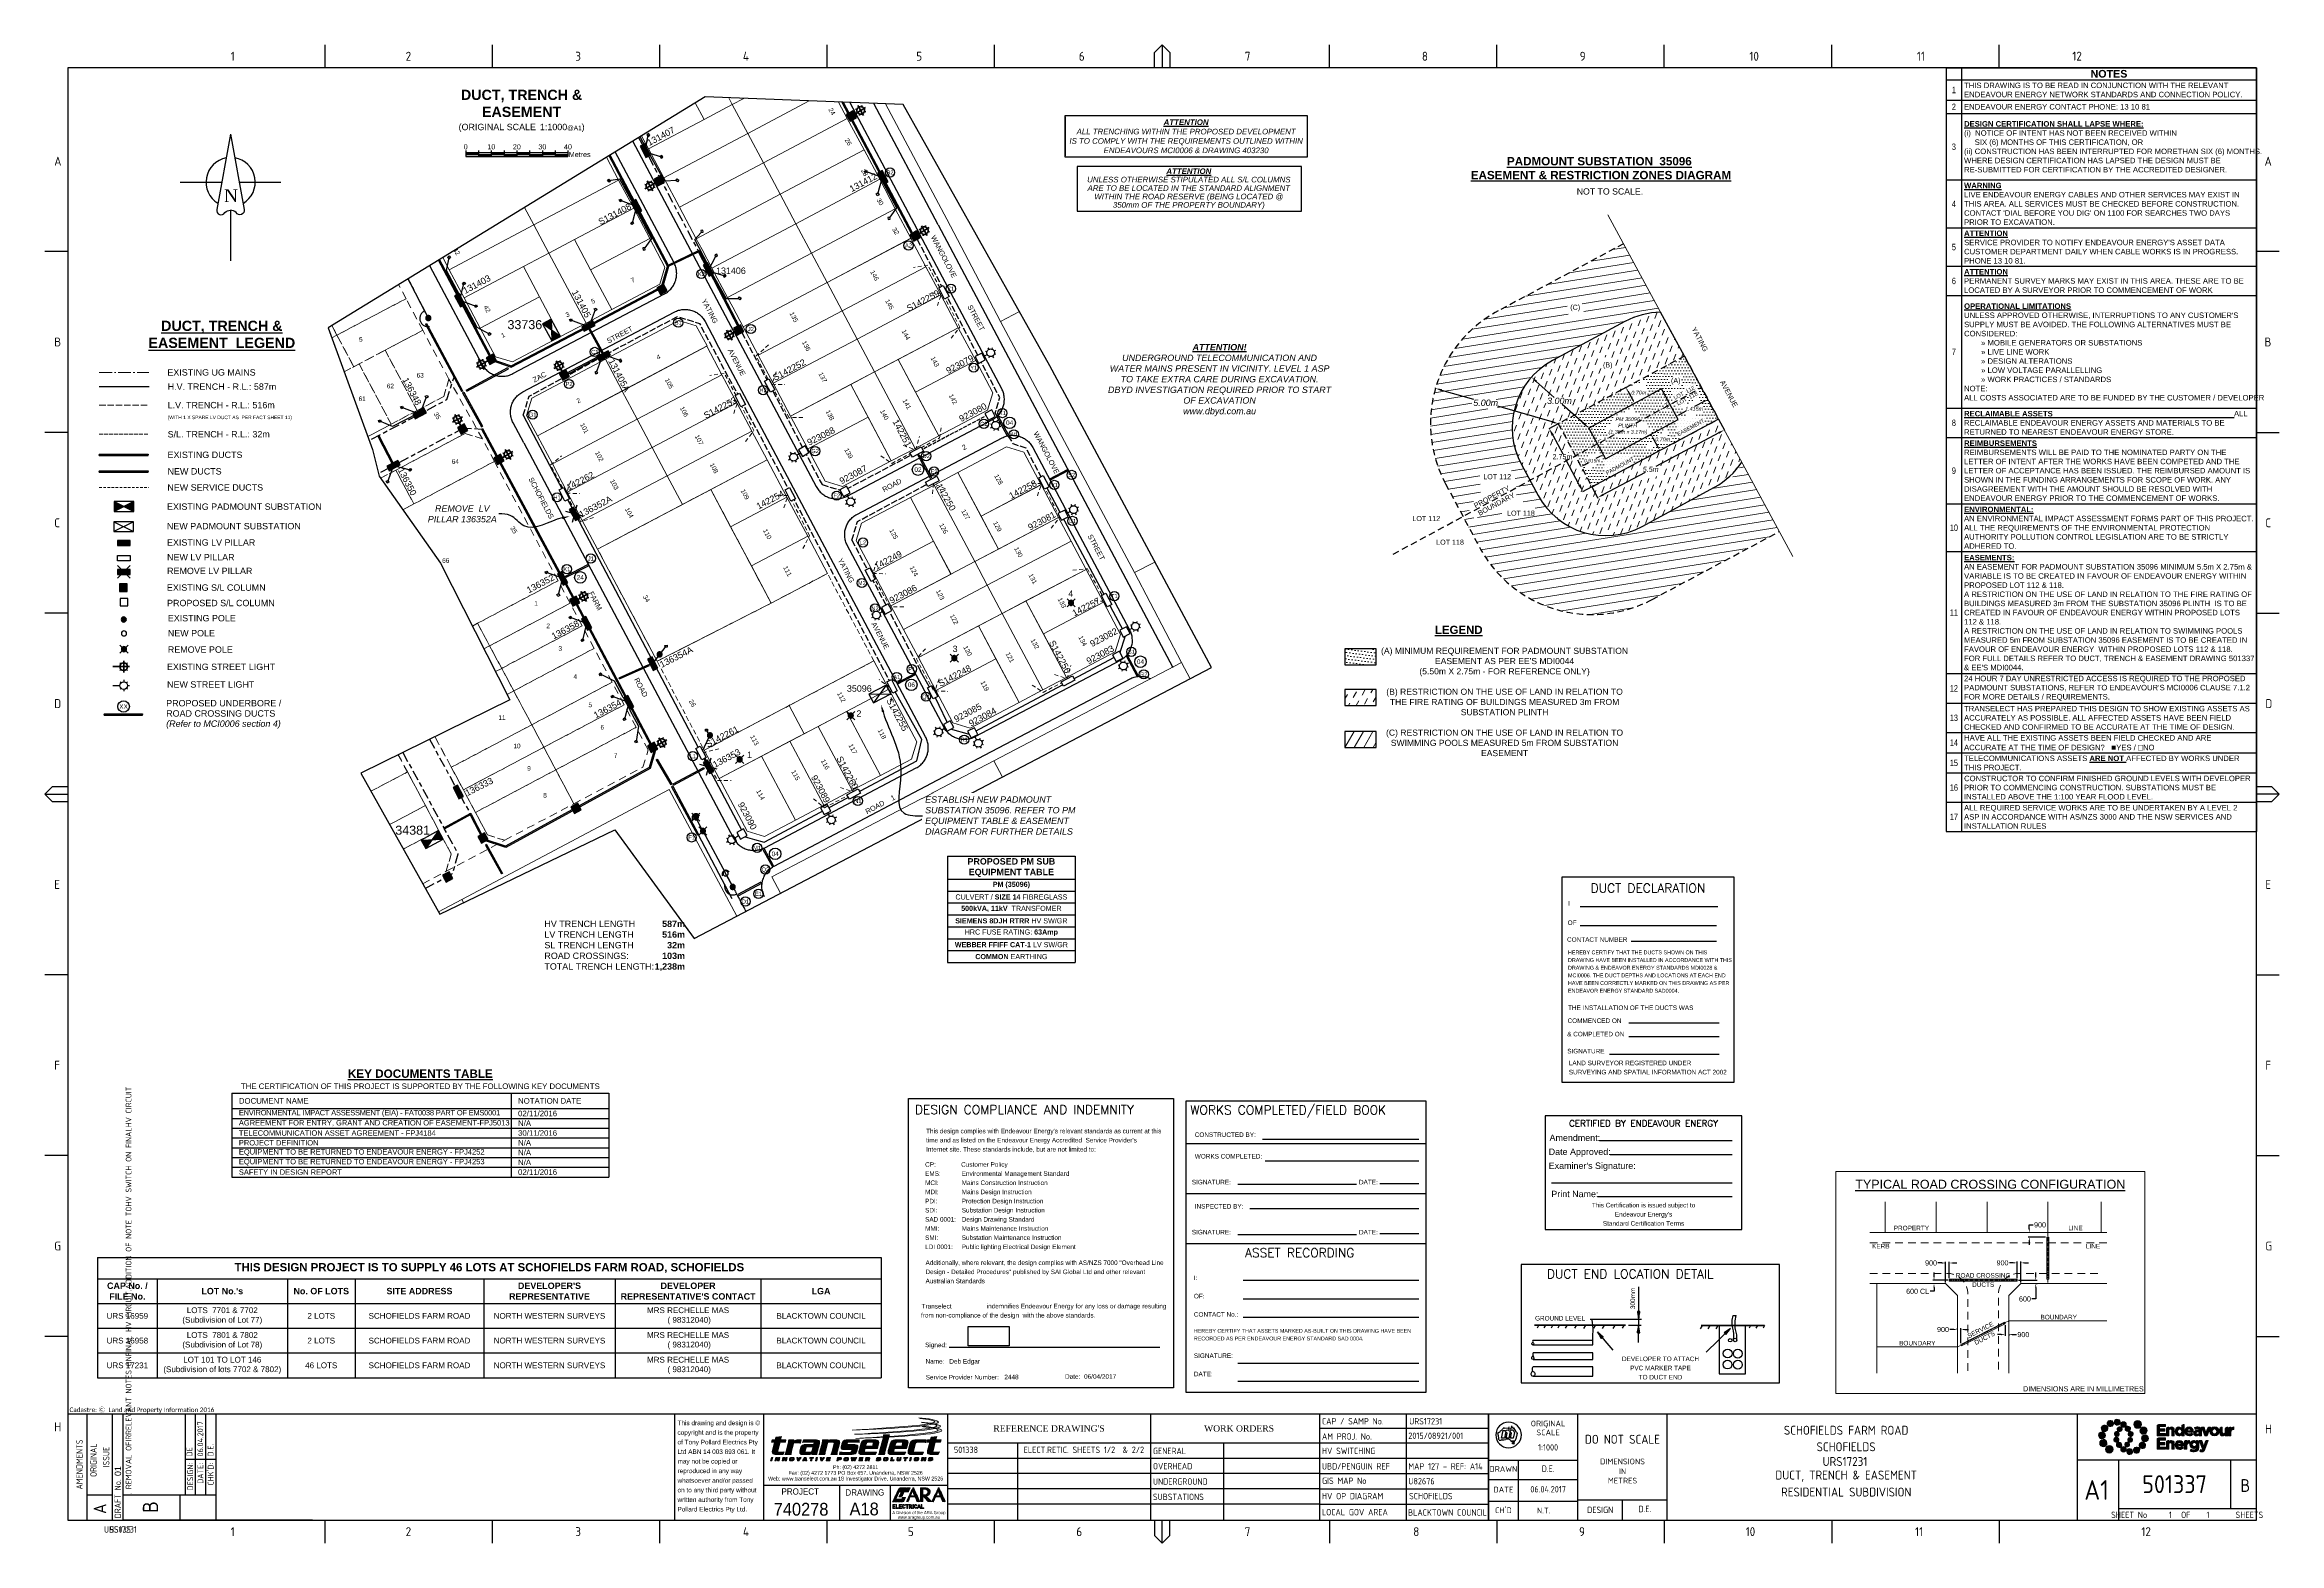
# Paper-space layout 'DTE' of a CAD drawing. Header units: metres. Extents: x -30 to 845, y -5 to 581.
# The model-space entities are those that its viewports show. They can reach past a viewport. Long polylines and large blocks are cut down to what shows.
import ezdxf
from ezdxf import colors
from ezdxf.entities.mleader import LeaderData, LeaderLine
from ezdxf.enums import TextEntityAlignment as Align
from ezdxf.math import Vec2, Vec3

# ---------------------------------------------------------------- set-up
doc = ezdxf.new("R2010")
doc.units = ezdxf.units.M
for name, pattern in [('Cable Exist OH', [1, 1, 0]), ('Cable Exist UG', [8.2, 4, -1.2, 1.8, -1.2]), ('CENTER', [2, 1.25, -0.25, 0.25, -0.25]), ('Dash', [5, 3, -2]), ('IE Trench LV', [6.5, 5, -1.5]), ('IECLAUG', [3, 2, -1]), ('IECLPROMCNT', [14.8, 10, -1.8, 1.2, -1.8]), ('IECLROU40', [4, 2.5, -1.5])]:
    doc.linetypes.add(name, pattern=pattern)
for name, color, linetype in [('_User Duct table', 7, 'Continuous'), ('_User Poles removed', 7, 'Continuous'), ('_User Removed1', 7, 'Continuous'), ('_User_HV_Exist', 7, 'Continuous'), ('_User_service', 7, 'Continuous'), ('Duct_SP_NEW', 7, 'Continuous'), ('Equip_SL_EXT', 7, 'Continuous'), ('Equip_SP_LV_EXT', 7, 'Continuous'), ('Equip_SP_SL_EXT', 7, 'Continuous'), ('Equip_SP_SL_NEW', 7, 'Continuous'), ('Mains_LV_NEW_Hardwired', 7, 'Continuous'), ('Mains_SL_EXT', 7, 'Continuous'), ('Notes', 7, 'Continuous'), ('Notes_HV_MISC', 7, 'Continuous'), ('Notes_SP_MISC', 7, 'Continuous'), ('OH_Details_SP_MISC', 7, 'Continuous'), ('Services_SP_EXT', 7, 'Continuous'), ('Sub_SP_EXT', 7, 'Continuous'), ('Sub_SP_NEW', 7, 'Continuous'), ('SupportsOH_SP_MISC', 7, 'Continuous'), ('SupportsOH_SP_NEW', 7, 'Continuous'), ('SupportsOH_SP_TR_HV_LV_SL_EXT', 7, 'Continuous'), ('SupportsOH_SP_TR_HV_LV_SL_NEW', 7, 'Continuous'), ('SupportsUG_SP_EXT', 7, 'Continuous'), ('SupportsUG_SP_LV_EXT', 7, 'Continuous'), ('SupportsUG_SP_LV_NEW', 7, 'Continuous'), ('SupportsUG_SP_LV_SL_EXT', 7, 'Continuous'), ('SupportsUG_SP_LV_SL_NEW', 7, 'Continuous'), ('Trench_SP_NEW', 7, 'Continuous'), ('UG_Details_SP_MISC', 7, 'Continuous')]:
    doc.layers.add(name, color=color, linetype=linetype)
doc.layers.add('_User kerb', color=7, linetype='Continuous', transparency=0.4)
doc.layers.add('Cadastre Developer_SP_EXT', color=7, linetype='Continuous', lineweight=5, transparency=0.7)
doc.layers.add('Cadastre Land Parcels_SP_EXT', color=7, linetype='Continuous', lineweight=5, transparency=0.7)
doc.layers.add('Cadastre Developer_SP_NEW', color=7, linetype='Continuous', lineweight=5)
doc.layers.add('Features_HIDE', color=7, linetype='Continuous', plot=False)
doc.layers.add('Viewports', color=7, linetype='Continuous', plot=False)
doc.styles.add('ARIAL', font='arial.ttf', dxfattribs={"height": 2})
doc.styles.add('COLUMN_LABEL', font='arial.ttf')
doc.styles.add('Elec', font='romand__.ttf')
doc.styles.add('iecARIAL', font='arial.ttf', dxfattribs={"height": 2})
doc.styles.add('iecISOCP', font='isocp.shx')
doc.styles.add('iecNAME', font='times.ttf')
doc.styles.add('iecTimesNewRoman', font='times.ttf')
doc.styles.add('IESYMBOL1', font='isocp.shx')
doc.styles.add('LotNum', font='isocp.shx', dxfattribs={"height": 1.8})
doc.styles.add('PILLAR_LABEL', font='arial.ttf')
doc.styles.add('POLE_LABEL', font='arial.ttf')
doc.styles.add('SL_LABEL', font='arial.ttf')
doc.styles.add('SLCP_LABEL', font='arial.ttf', dxfattribs={"height": 3.5})
doc.styles.get("Standard").update_dxf_attribs({"font": 'arial.ttf'})
doc.styles.add('TECHNIC', font='technic_.ttf')
doc.linetypes.add('Cable Rem', pattern='A,6.5,-0.001,["X",Standard,S=2.5,R=0,X=0,Y=-1.27],-0.001', length=6.502)
doc.linetypes.add('IE Trench HV', pattern='A,7,-0.2,["/",Standard,S=3,R=0,X=0.6,Y=-1.4],-2.5', length=9.7)
doc.linetypes.add('IECLCABD1', pattern='A,5.25,-0.1,["o",Standard,S=2,R=0,X=1.5,Y=-0.7],-4', length=9.35)
doc.dimstyles.get("Standard").update_dxf_attribs({"dimtxt": 0.18, "dimasz": 0.18, "dimexe": 0.18, "dimexo": 0.0625, "dimgap": 0.09, "dimtad": 0, "dimtih": 1, "dimtoh": 1, "dimdec": 4, "dimzin": 0, "dimdsep": 46, "dimtxsty": 'Standard', "dimcen": 0.09, "dimadec": 0, "dimazin": 0, "dimtfac": 1, "dimtdec": 4, "dimtofl": 0, "dimtmove": 0, "dimatfit": 3, "dimfxl": 1, "dimtolj": 1, "dimtzin": 0, "dimarcsym": 0})
picture_1 = doc.add_image_def('image1.bmp', size_in_pixel=(184, 86))
pattern_1 = [(9, (-2444.0398, -1042.7652), (-0.4966794, 3.1359105), [])]
pattern_2 = [(69, (-2444.0398, -1042.7652), (-1.4610397, 3.2815489), [2.54, -2.54])]

# ---------------------------------------------------------------- blocks, each defined once
blk = doc.blocks.new('NorthPnt 11(NP11)')
for p, q in [((-19.7, 0.02), (-3.49, 0)), ((3.32, 0), (19.7, -0.02)), ((-0.08, -10.94), (-0.08, -30.8))]:
    blk.add_line(p, q)
for points in [[(-0.08, 18.81), (-5.43, -10.68, 0.877048), (-2.29, -11.9, -0.1543), (-0.08, -10.94, 0.090511)], [(-0.08, 18.81), (5.26, -10.68, -0.877048), (2.13, -11.9, 0.1543), (-0.08, -10.94, -0.090511)]]:
    blk.add_lwpolyline(points, format="xyb")
for start, end in [(100.5988, 238.86433), (300.09942, 80.43745)]:
    blk.add_arc((0, 0), 9.64, start, end)
at = {"color": 7, "style": 'iecNAME'}
blk.add_text('N', height=5.02, dxfattribs=at).set_placement((-2.62, -7.82))
blk = doc.blocks.new('EE_LOGO')
h = blk.add_hatch(color=7)
edge = h.paths.add_edge_path()
edge.add_spline(control_points=[(-25.34, 1.94), (-26.08, 1.98), (-26.72, 1.41), (-26.77, 0.66), (-26.81, -0.09), (-26.24, -0.72), (-25.49, -0.77), (-24.74, -0.81), (-24.1, -0.24), (-24.06, 0.51), (-24.02, 1.25), (-24.59, 1.89), (-25.34, 1.94)], knot_values=[0, 0, 0, 0, 1, 1, 1, 2, 2, 2, 3, 3, 3, 4, 4, 4, 4], degree=3, periodic=0)
h = blk.add_hatch(color=7)
edge = h.paths.add_edge_path()
edge.add_spline(control_points=[(-23.73, 4.46), (-24.34, 4.81), (-25.13, 4.61), (-25.49, 3.99), (-25.85, 3.38), (-25.64, 2.59), (-25.03, 2.23), (-24.41, 1.87), (-23.63, 2.08), (-23.27, 2.69), (-22.91, 3.31), (-23.12, 4.1), (-23.73, 4.46)], knot_values=[0, 0, 0, 0, 1, 1, 1, 2, 2, 2, 3, 3, 3, 4, 4, 4, 4], degree=3, periodic=0)
h = blk.add_hatch(color=7)
edge = h.paths.add_edge_path()
edge.add_spline(control_points=[(-21.12, 5.87), (-21.48, 6.44), (-22.24, 6.61), (-22.81, 6.24), (-23.37, 5.88), (-23.54, 5.12), (-23.17, 4.55), (-22.81, 3.98), (-22.05, 3.82), (-21.48, 4.19), (-20.92, 4.55), (-20.75, 5.31), (-21.12, 5.87)], knot_values=[0, 0, 0, 0, 1, 1, 1, 2, 2, 2, 3, 3, 3, 4, 4, 4, 4], degree=3, periodic=0)
h = blk.add_hatch(color=7)
edge = h.paths.add_edge_path()
edge.add_spline(control_points=[(-19.43, 2.06), (-19.94, 2.17), (-20.44, 1.84), (-20.55, 1.33), (-20.66, 0.82), (-20.34, 0.32), (-19.83, 0.21), (-19.32, 0.1), (-18.81, 0.42), (-18.71, 0.93), (-18.59, 1.44), (-18.92, 1.95), (-19.43, 2.06)], knot_values=[0, 0, 0, 0, 1, 1, 1, 2, 2, 2, 3, 3, 3, 4, 4, 4, 4], degree=3, periodic=0)
h = blk.add_hatch(color=7)
edge = h.paths.add_edge_path()
edge.add_spline(control_points=[(-18.27, 5.87), (-18.34, 6.5), (-18.91, 6.97), (-19.54, 6.9), (-20.18, 6.84), (-20.65, 6.27), (-20.58, 5.63), (-20.52, 4.99), (-19.95, 4.53), (-19.31, 4.59), (-18.67, 4.66), (-18.21, 5.23), (-18.27, 5.87)], knot_values=[0, 0, 0, 0, 1, 1, 1, 2, 2, 2, 3, 3, 3, 4, 4, 4, 4], degree=3, periodic=0)
h = blk.add_hatch(color=7)
edge = h.paths.add_edge_path()
edge.add_spline(control_points=[(-15.91, 4.86), (-15.91, 4.26), (-16.4, 3.77), (-17, 3.77), (-17.6, 3.77), (-18.08, 4.26), (-18.08, 4.86), (-18.08, 5.46), (-17.6, 5.95), (-17, 5.95), (-16.4, 5.95), (-15.91, 5.46), (-15.91, 4.86)], knot_values=[0, 0, 0, 0, 1, 1, 1, 2, 2, 2, 3, 3, 3, 4, 4, 4, 4], degree=3, periodic=0)
edge = h.paths.add_edge_path()
edge.add_spline(control_points=[(-18.29, 3.97), (-18.8, 4.08), (-19.3, 3.76), (-19.41, 3.25), (-19.52, 2.74), (-19.2, 2.23), (-18.69, 2.12), (-18.18, 2.01), (-17.67, 2.33), (-17.56, 2.84), (-17.45, 3.35), (-17.78, 3.86), (-18.29, 3.97)], knot_values=[0, 0, 0, 0, 1, 1, 1, 2, 2, 2, 3, 3, 3, 4, 4, 4, 4], degree=3, periodic=0)
h = blk.add_hatch(color=7)
edge = h.paths.add_edge_path()
edge.add_spline(control_points=[(-14.59, 2.36), (-14.16, 2.75), (-14.12, 3.41), (-14.51, 3.84), (-14.89, 4.27), (-15.55, 4.31), (-15.99, 3.93), (-16.42, 3.54), (-16.46, 2.88), (-16.07, 2.45), (-15.69, 2.01), (-15.02, 1.98), (-14.59, 2.36)], knot_values=[0, 0, 0, 0, 1, 1, 1, 2, 2, 2, 3, 3, 3, 4, 4, 4, 4], degree=3, periodic=0)
edge = h.paths.add_edge_path()
edge.add_spline(control_points=[(-15.91, 4.86), (-15.91, 4.26), (-16.4, 3.77), (-17, 3.77), (-17.6, 3.77), (-18.08, 4.26), (-18.08, 4.86), (-18.08, 5.46), (-17.6, 5.95), (-17, 5.95), (-16.4, 5.95), (-15.91, 5.46), (-15.91, 4.86)], knot_values=[0, 0, 0, 0, 1, 1, 1, 2, 2, 2, 3, 3, 3, 4, 4, 4, 4], degree=3, periodic=0)
h = blk.add_hatch(color=7)
edge = h.paths.add_edge_path()
edge.add_spline(control_points=[(-15.91, 4.86), (-15.91, 4.26), (-16.4, 3.77), (-17, 3.77), (-17.6, 3.77), (-18.08, 4.26), (-18.08, 4.86), (-18.08, 5.46), (-17.6, 5.95), (-17, 5.95), (-16.4, 5.95), (-15.91, 5.46), (-15.91, 4.86)], knot_values=[0, 0, 0, 0, 1, 1, 1, 2, 2, 2, 3, 3, 3, 4, 4, 4, 4], degree=3, periodic=0)
edge = h.paths.add_edge_path(flags=16)
edge.add_spline(control_points=[(-15.91, 4.86), (-15.91, 4.26), (-16.4, 3.77), (-17, 3.77), (-17.6, 3.77), (-18.08, 4.26), (-18.08, 4.86), (-18.08, 5.46), (-17.6, 5.95), (-17, 5.95), (-16.4, 5.95), (-15.91, 5.46), (-15.91, 4.86)], knot_values=[0, 0, 0, 0, 1, 1, 1, 2, 2, 2, 3, 3, 3, 4, 4, 4, 4], degree=3, periodic=0)
h = blk.add_hatch(color=7)
edge = h.paths.add_edge_path()
edge.add_spline(control_points=[(-13.94, 0.18), (-13.41, 0.32), (-13.09, 0.87), (-13.23, 1.4), (-13.37, 1.93), (-13.92, 2.25), (-14.45, 2.11), (-14.98, 1.97), (-15.3, 1.42), (-15.16, 0.89), (-15.02, 0.36), (-14.47, 0.04), (-13.94, 0.18)], knot_values=[0, 0, 0, 0, 1, 1, 1, 2, 2, 2, 3, 3, 3, 4, 4, 4, 4], degree=3, periodic=0)
h = blk.add_hatch(color=7)
edge = h.paths.add_edge_path()
edge.add_spline(control_points=[(-9.93, 4.86), (-9.93, 4.03), (-10.61, 3.35), (-11.44, 3.35), (-12.28, 3.35), (-12.95, 4.03), (-12.95, 4.86), (-12.95, 5.69), (-12.28, 6.37), (-11.44, 6.37), (-10.61, 6.37), (-9.93, 5.69), (-9.93, 4.86)], knot_values=[0, 0, 0, 0, 1, 1, 1, 2, 2, 2, 3, 3, 3, 4, 4, 4, 4], degree=3, periodic=0)
h = blk.add_hatch(color=7)
edge = h.paths.add_edge_path()
edge.add_spline(control_points=[(-8.55, 1.13), (-7.83, 1.45), (-7.5, 2.29), (-7.82, 3.01), (-8.14, 3.73), (-8.98, 4.06), (-9.7, 3.74), (-10.42, 3.42), (-10.75, 2.58), (-10.43, 1.86), (-10.11, 1.14), (-9.27, 0.81), (-8.55, 1.13)], knot_values=[0, 0, 0, 0, 1, 1, 1, 2, 2, 2, 3, 3, 3, 4, 4, 4, 4], degree=3, periodic=0)
h = blk.add_hatch(color=7)
edge = h.paths.add_edge_path()
edge.add_spline(control_points=[(-8.66, -1.92), (-7.91, -1.96), (-7.27, -1.39), (-7.23, -0.64), (-7.19, 0.1), (-7.76, 0.74), (-8.51, 0.78), (-9.25, 0.83), (-9.89, 0.26), (-9.94, -0.49), (-9.98, -1.24), (-9.41, -1.88), (-8.66, -1.92)], knot_values=[0, 0, 0, 0, 1, 1, 1, 2, 2, 2, 3, 3, 3, 4, 4, 4, 4], degree=3, periodic=0)
h = blk.add_hatch(color=7)
edge = h.paths.add_edge_path()
edge.add_spline(control_points=[(-3.85, 0.44), (-3.85, 0.44), (-3.85, 4.25), (-3.85, 4.3), (-3.85, 4.35), (-3.85, 4.86), (-3.29, 4.86), (-2.74, 4.86), (-0.49, 4.86), (-0.49, 4.86), (-0.49, 4.86), (-0.49, 4), (-0.49, 4), (-0.49, 4), (-2.89, 4), (-2.89, 4), (-2.89, 4), (-2.89, 3.1), (-2.89, 3.1), (-2.89, 3.1), (-0.8, 3.1), (-0.8, 3.1), (-0.8, 3.1), (-0.8, 2.23), (-0.8, 2.23), (-0.8, 2.23), (-2.89, 2.23), (-2.89, 2.23), (-2.89, 2.23), (-2.89, 1.31), (-2.89, 1.31), (-2.89, 1.31), (-0.49, 1.31), (-0.49, 1.31), (-0.49, 1.31), (-0.49, 0.44), (-0.49, 0.44), (-0.49, 0.44), (-3.85, 0.44), (-3.85, 0.44)], knot_values=[0, 0, 0, 0, 1, 1, 1, 2, 2, 2, 3, 3, 3, 4, 4, 4, 5, 5, 5, 6, 6, 6, 7, 7, 7, 8, 8, 8, 9, 9, 9, 10, 10, 10, 11, 11, 11, 12, 12, 12, 13, 13, 13, 13], degree=3, periodic=0)
h = blk.add_hatch(color=7)
edge = h.paths.add_edge_path()
edge.add_spline(control_points=[(1.94, 0.44), (1.94, 0.44), (1.94, 2.33), (1.94, 2.33), (1.94, 2.78), (1.73, 3.02), (1.36, 3.02), (1, 3.02), (0.76, 2.78), (0.76, 2.33), (0.76, 2.33), (0.76, 0.44), (0.76, 0.44), (0.76, 0.44), (-0.2, 0.44), (-0.2, 0.44), (-0.2, 0.44), (-0.2, 3.21), (-0.2, 3.27), (-0.2, 3.33), (-0.2, 3.82), (0.36, 3.82), (0.76, 3.82), (0.76, 3.82), (0.76, 3.82), (0.76, 3.82), (0.76, 3.35), (0.76, 3.35), (0.98, 3.63), (1.27, 3.89), (1.75, 3.89), (2.48, 3.89), (2.9, 3.41), (2.9, 2.63), (2.9, 2.63), (2.9, 0.44), (2.9, 0.44), (2.9, 0.44), (1.94, 0.44), (1.94, 0.44)], knot_values=[0, 0, 0, 0, 1, 1, 1, 2, 2, 2, 3, 3, 3, 4, 4, 4, 5, 5, 5, 6, 6, 6, 7, 7, 7, 8, 8, 8, 9, 9, 9, 10, 10, 10, 11, 11, 11, 12, 12, 12, 13, 13, 13, 13], degree=3, periodic=0)
h = blk.add_hatch(color=7)
edge = h.paths.add_edge_path(flags=16)
edge.add_spline(control_points=[(5.8, 2.13), (5.8, 2.69), (5.43, 3.07), (4.98, 3.07), (4.53, 3.07), (4.15, 2.7), (4.15, 2.13), (4.15, 2.13), (4.15, 2.12), (4.15, 2.12), (4.15, 1.56), (4.53, 1.19), (4.98, 1.19), (5.43, 1.19), (5.8, 1.56), (5.8, 2.12), (5.8, 2.12), (5.8, 2.13), (5.8, 2.13)], knot_values=[0, 0, 0, 0, 1, 1, 1, 2, 2, 2, 3, 3, 3, 4, 4, 4, 5, 5, 5, 6, 6, 6, 6], degree=3, periodic=0)
edge = h.paths.add_edge_path()
edge.add_spline(control_points=[(5.79, 0.44), (5.79, 0.44), (5.79, 0.92), (5.79, 0.92), (5.55, 0.6), (5.23, 0.37), (4.73, 0.37), (3.94, 0.37), (3.19, 0.99), (3.19, 2.12), (3.19, 2.12), (3.19, 2.13), (3.19, 2.13), (3.19, 3.26), (3.93, 3.88), (4.73, 3.88), (5.24, 3.88), (5.56, 3.65), (5.79, 3.38), (5.79, 3.38), (5.79, 4.27), (5.79, 4.3), (5.79, 4.34), (5.79, 4.86), (6.34, 4.86), (6.73, 4.86), (6.75, 4.86), (6.75, 4.86), (6.75, 4.86), (6.75, 0.44), (6.75, 0.44), (6.75, 0.44), (5.79, 0.44), (5.79, 0.44)], knot_values=[0, 0, 0, 0, 1, 1, 1, 2, 2, 2, 3, 3, 3, 4, 4, 4, 5, 5, 5, 6, 6, 6, 7, 7, 7, 8, 8, 8, 9, 9, 9, 10, 10, 10, 11, 11, 11, 11], degree=3, periodic=0)
h = blk.add_hatch(color=7)
edge = h.paths.add_edge_path()
edge.add_spline(control_points=[(8.69, 3.89), (7.7, 3.89), (7.01, 3.09), (7.01, 2.13), (7.01, 2.13), (7.01, 2.12), (7.01, 2.12), (7.01, 1.08), (7.77, 0.37), (8.78, 0.37), (9.39, 0.37), (9.85, 0.61), (10.16, 1), (10.16, 1), (9.62, 1.48), (9.62, 1.48), (9.35, 1.24), (9.12, 1.14), (8.79, 1.14), (8.33, 1.13), (8, 1.49), (7.95, 1.86), (7.91, 2.18), (7.93, 2.29), (7.95, 2.43), (8.02, 2.85), (8.29, 3.12), (8.69, 3.12), (9.09, 3.12), (9.34, 2.83), (9.4, 2.4), (9.4, 2.4), (8.14, 2.4), (8.14, 2.4), (8.14, 2.4), (8.12, 1.8), (8.64, 1.8), (9.17, 1.8), (10.32, 1.8), (10.32, 1.8), (10.33, 1.89), (10.34, 1.95), (10.34, 2.04), (10.34, 2.04), (10.34, 2.05), (10.34, 2.05), (10.34, 3.01), (9.82, 3.89), (8.69, 3.89)], knot_values=[0, 0, 0, 0, 1, 1, 1, 2, 2, 2, 3, 3, 3, 4, 4, 4, 5, 5, 5, 6, 6, 6, 7, 7, 7, 8, 8, 8, 9, 9, 9, 10, 10, 10, 11, 11, 11, 12, 12, 12, 13, 13, 13, 14, 14, 14, 15, 15, 15, 16, 16, 16, 16], degree=3, periodic=0)
h = blk.add_hatch(color=7)
edge = h.paths.add_edge_path(flags=16)
edge.add_spline(control_points=[(12.69, 1.8), (12.53, 1.88), (12.31, 1.93), (12.08, 1.93), (11.67, 1.93), (11.42, 1.77), (11.42, 1.46), (11.42, 1.46), (11.42, 1.45), (11.42, 1.45), (11.42, 1.19), (11.63, 1.04), (11.94, 1.04), (12.39, 1.04), (12.69, 1.29), (12.69, 1.63), (12.69, 1.63), (12.69, 1.8), (12.69, 1.8)], knot_values=[0, 0, 0, 0, 1, 1, 1, 2, 2, 2, 3, 3, 3, 4, 4, 4, 5, 5, 5, 6, 6, 6, 6], degree=3, periodic=0)
edge = h.paths.add_edge_path()
edge.add_spline(control_points=[(12.67, 0.44), (12.67, 0.44), (12.67, 0.81), (12.67, 0.81), (12.44, 0.55), (12.12, 0.38), (11.65, 0.38), (11.01, 0.38), (10.49, 0.74), (10.49, 1.41), (10.49, 1.41), (10.49, 1.42), (10.49, 1.42), (10.49, 2.16), (11.05, 2.5), (11.85, 2.5), (12.19, 2.5), (12.44, 2.45), (12.68, 2.37), (12.68, 2.37), (12.68, 2.42), (12.68, 2.42), (12.68, 2.82), (12.43, 3.07), (11.95, 3.07), (11.59, 3.07), (11.33, 3), (11.02, 2.89), (11.02, 2.89), (10.78, 3.62), (10.78, 3.62), (11.15, 3.78), (11.52, 3.89), (12.09, 3.89), (13.14, 3.89), (13.6, 3.35), (13.6, 2.43), (13.6, 2.43), (13.6, 0.44), (13.6, 0.44), (13.6, 0.44), (12.67, 0.44), (12.67, 0.44)], knot_values=[0, 0, 0, 0, 1, 1, 1, 2, 2, 2, 3, 3, 3, 4, 4, 4, 5, 5, 5, 6, 6, 6, 7, 7, 7, 8, 8, 8, 9, 9, 9, 10, 10, 10, 11, 11, 11, 12, 12, 12, 13, 13, 13, 14, 14, 14, 14], degree=3, periodic=0)
h = blk.add_hatch(color=7)
edge = h.paths.add_edge_path()
edge.add_spline(control_points=[(15.71, 0.44), (15.71, 0.44), (14.84, 0.44), (14.84, 0.44), (14.84, 0.44), (13.51, 3.83), (13.51, 3.83), (13.51, 3.83), (14.53, 3.83), (14.53, 3.83), (14.53, 3.83), (15.28, 1.58), (15.28, 1.58), (15.28, 1.58), (15.86, 3.3), (15.86, 3.3), (15.86, 3.3), (16.02, 3.83), (16.4, 3.83), (16.78, 3.83), (17.04, 3.83), (17.04, 3.83), (17.04, 3.83), (15.71, 0.44), (15.71, 0.44)], knot_values=[0, 0, 0, 0, 1, 1, 1, 2, 2, 2, 3, 3, 3, 4, 4, 4, 5, 5, 5, 6, 6, 6, 7, 7, 7, 8, 8, 8, 8], degree=3, periodic=0)
h = blk.add_hatch(color=7)
edge = h.paths.add_edge_path(flags=16)
edge.add_spline(control_points=[(19.52, 2.16), (19.52, 2.66), (19.16, 3.09), (18.63, 3.09), (18.08, 3.09), (17.75, 2.67), (17.75, 2.17), (17.75, 2.17), (17.75, 2.16), (17.75, 2.16), (17.75, 1.66), (18.11, 1.22), (18.64, 1.22), (19.19, 1.22), (19.52, 1.65), (19.52, 2.15), (19.52, 2.15), (19.52, 2.16), (19.52, 2.16)], knot_values=[0, 0, 0, 0, 1, 1, 1, 2, 2, 2, 3, 3, 3, 4, 4, 4, 5, 5, 5, 6, 6, 6, 6], degree=3, periodic=0)
edge = h.paths.add_edge_path()
edge.add_spline(control_points=[(18.63, 0.4), (17.58, 0.4), (16.8, 1.17), (16.8, 2.15), (16.8, 2.15), (16.8, 2.16), (16.8, 2.16), (16.8, 3.13), (17.59, 3.92), (18.64, 3.92), (19.69, 3.92), (20.46, 3.14), (20.46, 2.17), (20.46, 2.17), (20.46, 2.16), (20.46, 2.16), (20.46, 1.19), (19.68, 0.4), (18.63, 0.4)], knot_values=[0, 0, 0, 0, 1, 1, 1, 2, 2, 2, 3, 3, 3, 4, 4, 4, 5, 5, 5, 6, 6, 6, 6], degree=3, periodic=0)
h = blk.add_hatch(color=7)
edge = h.paths.add_edge_path()
edge.add_spline(control_points=[(22.86, 0.44), (22.86, 0.44), (22.86, 0.92), (22.86, 0.92), (22.64, 0.64), (22.36, 0.38), (21.87, 0.38), (21.15, 0.38), (20.72, 0.86), (20.72, 1.63), (20.72, 1.63), (20.72, 3.22), (20.72, 3.27), (20.72, 3.32), (20.72, 3.82), (21.28, 3.82), (21.68, 3.82), (21.68, 3.82), (21.68, 3.82), (21.68, 3.82), (21.68, 1.94), (21.68, 1.94), (21.68, 1.48), (21.9, 1.25), (22.26, 1.25), (22.63, 1.25), (22.86, 1.48), (22.86, 1.94), (22.86, 1.94), (22.86, 3.2), (22.86, 3.27), (22.86, 3.34), (22.87, 3.82), (23.42, 3.82), (23.82, 3.82), (23.82, 3.82), (23.82, 3.82), (23.82, 3.82), (23.82, 0.44), (23.82, 0.44), (23.82, 0.44), (22.86, 0.44), (22.86, 0.44)], knot_values=[0, 0, 0, 0, 1, 1, 1, 2, 2, 2, 3, 3, 3, 4, 4, 4, 5, 5, 5, 6, 6, 6, 7, 7, 7, 8, 8, 8, 9, 9, 9, 10, 10, 10, 11, 11, 11, 12, 12, 12, 13, 13, 13, 14, 14, 14, 14], degree=3, periodic=0)
h = blk.add_hatch(color=7)
edge = h.paths.add_edge_path()
edge.add_spline(control_points=[(26.09, 2.88), (25.46, 2.88), (25.06, 2.5), (25.06, 1.69), (25.06, 1.69), (25.06, 0.44), (25.06, 0.44), (25.06, 0.44), (24.1, 0.44), (24.1, 0.44), (24.1, 0.44), (24.1, 3.24), (24.1, 3.27), (24.1, 3.3), (24.1, 3.83), (24.66, 3.83), (25.22, 3.83), (25.06, 3.83), (25.06, 3.83), (25.06, 3.83), (25.06, 3.14), (25.06, 3.14), (25.26, 3.61), (25.58, 3.91), (26.14, 3.89), (26.14, 3.89), (26.14, 2.88), (26.14, 2.88), (26.14, 2.88), (26.09, 2.88), (26.09, 2.88)], knot_values=[0, 0, 0, 0, 1, 1, 1, 2, 2, 2, 3, 3, 3, 4, 4, 4, 5, 5, 5, 6, 6, 6, 7, 7, 7, 8, 8, 8, 9, 9, 9, 10, 10, 10, 10], degree=3, periodic=0)
h = blk.add_hatch(color=7)
edge = h.paths.add_edge_path()
edge.add_spline(control_points=[(-25.45, -1.11), (-26.17, -1.43), (-26.5, -2.27), (-26.18, -2.99), (-25.86, -3.71), (-25.02, -4.04), (-24.3, -3.72), (-23.58, -3.4), (-23.25, -2.56), (-23.57, -1.84), (-23.88, -1.12), (-24.72, -0.79), (-25.45, -1.11)], knot_values=[0, 0, 0, 0, 1, 1, 1, 2, 2, 2, 3, 3, 3, 4, 4, 4, 4], degree=3, periodic=0)
h = blk.add_hatch(color=7)
edge = h.paths.add_edge_path()
edge.add_spline(control_points=[(-24.06, -4.84), (-24.06, -4.01), (-23.39, -3.33), (-22.55, -3.33), (-21.72, -3.33), (-21.04, -4.01), (-21.04, -4.84), (-21.04, -5.68), (-21.72, -6.35), (-22.55, -6.35), (-23.39, -6.35), (-24.06, -5.68), (-24.06, -4.84)], knot_values=[0, 0, 0, 0, 1, 1, 1, 2, 2, 2, 3, 3, 3, 4, 4, 4, 4], degree=3, periodic=0)
h = blk.add_hatch(color=7)
edge = h.paths.add_edge_path()
edge.add_spline(control_points=[(-20.06, -0.16), (-20.59, -0.3), (-20.9, -0.85), (-20.76, -1.38), (-20.63, -1.91), (-20.08, -2.23), (-19.55, -2.09), (-19.02, -1.95), (-18.7, -1.4), (-18.84, -0.87), (-18.98, -0.34), (-19.52, -0.02), (-20.06, -0.16)], knot_values=[0, 0, 0, 0, 1, 1, 1, 2, 2, 2, 3, 3, 3, 4, 4, 4, 4], degree=3, periodic=0)
h = blk.add_hatch(color=7)
edge = h.paths.add_edge_path()
edge.add_spline(control_points=[(-19.41, -2.34), (-19.84, -2.73), (-19.88, -3.39), (-19.49, -3.82), (-19.1, -4.26), (-18.44, -4.29), (-18.01, -3.91), (-17.58, -3.52), (-17.54, -2.86), (-17.93, -2.43), (-18.31, -2), (-18.97, -1.96), (-19.41, -2.34)], knot_values=[0, 0, 0, 0, 1, 1, 1, 2, 2, 2, 3, 3, 3, 4, 4, 4, 4], degree=3, periodic=0)
h = blk.add_hatch(color=7)
edge = h.paths.add_edge_path()
edge.add_spline(control_points=[(-18.08, -4.84), (-18.08, -4.24), (-17.6, -3.76), (-17, -3.76), (-16.4, -3.76), (-15.91, -4.24), (-15.91, -4.84), (-15.91, -5.44), (-16.4, -5.93), (-17, -5.93), (-17.6, -5.93), (-18.08, -5.44), (-18.08, -4.84)], knot_values=[0, 0, 0, 0, 1, 1, 1, 2, 2, 2, 3, 3, 3, 4, 4, 4, 4], degree=3, periodic=0)
h = blk.add_hatch(color=7)
edge = h.paths.add_edge_path()
edge.add_spline(control_points=[(-15.71, -3.95), (-15.2, -4.06), (-14.69, -3.74), (-14.58, -3.23), (-14.47, -2.72), (-14.8, -2.21), (-15.31, -2.1), (-15.82, -1.99), (-16.32, -2.32), (-16.43, -2.83), (-16.54, -3.34), (-16.22, -3.84), (-15.71, -3.95)], knot_values=[0, 0, 0, 0, 1, 1, 1, 2, 2, 2, 3, 3, 3, 4, 4, 4, 4], degree=3, periodic=0)
h = blk.add_hatch(color=7)
edge = h.paths.add_edge_path()
edge.add_spline(control_points=[(-15.72, -5.85), (-15.66, -6.49), (-15.09, -6.95), (-14.45, -6.89), (-13.81, -6.82), (-13.35, -6.25), (-13.41, -5.62), (-13.48, -4.98), (-14.05, -4.51), (-14.68, -4.58), (-15.33, -4.64), (-15.79, -5.21), (-15.72, -5.85)], knot_values=[0, 0, 0, 0, 1, 1, 1, 2, 2, 2, 3, 3, 3, 4, 4, 4, 4], degree=3, periodic=0)
h = blk.add_hatch(color=7)
edge = h.paths.add_edge_path()
edge.add_spline(control_points=[(-14.57, -2.04), (-14.06, -2.15), (-13.55, -1.83), (-13.44, -1.32), (-13.33, -0.81), (-13.66, -0.3), (-14.17, -0.19), (-14.68, -0.08), (-15.18, -0.4), (-15.29, -0.92), (-15.4, -1.43), (-15.08, -1.93), (-14.57, -2.04)], knot_values=[0, 0, 0, 0, 1, 1, 1, 2, 2, 2, 3, 3, 3, 4, 4, 4, 4], degree=3, periodic=0)
h = blk.add_hatch(color=7)
edge = h.paths.add_edge_path()
edge.add_spline(control_points=[(-12.88, -5.86), (-12.52, -6.43), (-11.76, -6.59), (-11.19, -6.23), (-10.62, -5.86), (-10.46, -5.1), (-10.82, -4.53), (-11.19, -3.97), (-11.95, -3.8), (-12.51, -4.17), (-13.08, -4.53), (-13.25, -5.29), (-12.88, -5.86)], knot_values=[0, 0, 0, 0, 1, 1, 1, 2, 2, 2, 3, 3, 3, 4, 4, 4, 4], degree=3, periodic=0)
h = blk.add_hatch(color=7)
edge = h.paths.add_edge_path()
edge.add_spline(control_points=[(-10.27, -4.44), (-9.65, -4.79), (-8.86, -4.59), (-8.51, -3.97), (-8.15, -3.36), (-8.36, -2.57), (-8.97, -2.22), (-9.58, -1.86), (-10.37, -2.06), (-10.73, -2.68), (-11.09, -3.29), (-10.88, -4.08), (-10.27, -4.44)], knot_values=[0, 0, 0, 0, 1, 1, 1, 2, 2, 2, 3, 3, 3, 4, 4, 4, 4], degree=3, periodic=0)
h = blk.add_hatch(color=7)
edge = h.paths.add_edge_path()
edge.add_spline(control_points=[(-3.85, -4.84), (-3.85, -4.84), (-3.85, -1.03), (-3.85, -0.98), (-3.85, -0.94), (-3.85, -0.42), (-3.29, -0.42), (-2.74, -0.42), (-0.49, -0.42), (-0.49, -0.42), (-0.49, -0.42), (-0.49, -1.29), (-0.49, -1.29), (-0.49, -1.29), (-2.89, -1.29), (-2.89, -1.29), (-2.89, -1.29), (-2.89, -2.19), (-2.89, -2.19), (-2.89, -2.19), (-0.8, -2.19), (-0.8, -2.19), (-0.8, -2.19), (-0.8, -3.05), (-0.8, -3.05), (-0.8, -3.05), (-2.89, -3.05), (-2.89, -3.05), (-2.89, -3.05), (-2.89, -3.98), (-2.89, -3.98), (-2.89, -3.98), (-0.49, -3.98), (-0.49, -3.98), (-0.49, -3.98), (-0.49, -4.84), (-0.49, -4.84), (-0.49, -4.84), (-3.85, -4.84), (-3.85, -4.84)], knot_values=[0, 0, 0, 0, 1, 1, 1, 2, 2, 2, 3, 3, 3, 4, 4, 4, 5, 5, 5, 6, 6, 6, 7, 7, 7, 8, 8, 8, 9, 9, 9, 10, 10, 10, 11, 11, 11, 12, 12, 12, 13, 13, 13, 13], degree=3, periodic=0)
h = blk.add_hatch(color=7)
edge = h.paths.add_edge_path()
edge.add_spline(control_points=[(1.94, -4.84), (1.94, -4.84), (1.94, -2.96), (1.94, -2.96), (1.94, -2.5), (1.73, -2.27), (1.36, -2.27), (1, -2.27), (0.76, -2.5), (0.76, -2.96), (0.76, -2.96), (0.76, -4.84), (0.76, -4.84), (0.76, -4.84), (-0.2, -4.84), (-0.2, -4.84), (-0.2, -4.84), (-0.2, -2.07), (-0.2, -2.01), (-0.2, -1.96), (-0.2, -1.46), (0.36, -1.46), (0.76, -1.46), (0.76, -1.46), (0.76, -1.46), (0.76, -1.46), (0.76, -1.94), (0.76, -1.94), (0.98, -1.65), (1.27, -1.4), (1.75, -1.4), (2.48, -1.4), (2.9, -1.88), (2.9, -2.65), (2.9, -2.65), (2.9, -4.84), (2.9, -4.84), (2.9, -4.84), (1.94, -4.84), (1.94, -4.84)], knot_values=[0, 0, 0, 0, 1, 1, 1, 2, 2, 2, 3, 3, 3, 4, 4, 4, 5, 5, 5, 6, 6, 6, 7, 7, 7, 8, 8, 8, 9, 9, 9, 10, 10, 10, 11, 11, 11, 12, 12, 12, 13, 13, 13, 13], degree=3, periodic=0)
h = blk.add_hatch(color=7)
edge = h.paths.add_edge_path()
edge.add_spline(control_points=[(4.87, -1.4), (3.88, -1.4), (3.19, -2.19), (3.19, -3.16), (3.19, -3.16), (3.19, -3.17), (3.19, -3.17), (3.19, -4.21), (3.94, -4.92), (4.96, -4.92), (5.57, -4.92), (6.03, -4.68), (6.34, -4.29), (6.34, -4.29), (5.79, -3.8), (5.79, -3.8), (5.53, -4.05), (5.29, -4.14), (4.97, -4.15), (4.51, -4.16), (4.18, -3.79), (4.13, -3.42), (4.09, -3.1), (4.11, -3), (4.13, -2.86), (4.2, -2.44), (4.47, -2.17), (4.87, -2.17), (5.27, -2.17), (5.52, -2.46), (5.58, -2.89), (5.58, -2.89), (4.32, -2.89), (4.32, -2.89), (4.32, -2.89), (4.29, -3.49), (4.82, -3.49), (5.35, -3.49), (6.5, -3.49), (6.5, -3.49), (6.51, -3.4), (6.51, -3.34), (6.51, -3.25), (6.51, -3.25), (6.51, -3.23), (6.51, -3.23), (6.51, -2.27), (6, -1.4), (4.87, -1.4)], knot_values=[0, 0, 0, 0, 1, 1, 1, 2, 2, 2, 3, 3, 3, 4, 4, 4, 5, 5, 5, 6, 6, 6, 7, 7, 7, 8, 8, 8, 9, 9, 9, 10, 10, 10, 11, 11, 11, 12, 12, 12, 13, 13, 13, 14, 14, 14, 15, 15, 15, 16, 16, 16, 16], degree=3, periodic=0)
h = blk.add_hatch(color=7)
edge = h.paths.add_edge_path()
edge.add_spline(control_points=[(8.77, -2.4), (8.13, -2.4), (7.74, -2.79), (7.74, -3.6), (7.74, -3.6), (7.74, -4.85), (7.74, -4.85), (7.74, -4.85), (6.78, -4.85), (6.78, -4.85), (6.78, -4.85), (6.78, -2.05), (6.78, -2.02), (6.78, -1.99), (6.77, -1.46), (7.33, -1.46), (7.74, -1.46), (7.74, -1.46), (7.74, -1.46), (7.74, -1.46), (7.74, -2.15), (7.74, -2.15), (7.93, -1.68), (8.25, -1.37), (8.82, -1.4), (8.82, -1.4), (8.82, -2.4), (8.82, -2.4), (8.82, -2.4), (8.77, -2.4), (8.77, -2.4)], knot_values=[0, 0, 0, 0, 1, 1, 1, 2, 2, 2, 3, 3, 3, 4, 4, 4, 5, 5, 5, 6, 6, 6, 7, 7, 7, 8, 8, 8, 9, 9, 9, 10, 10, 10, 10], degree=3, periodic=0)
h = blk.add_hatch(color=7)
edge = h.paths.add_edge_path(flags=16)
edge.add_spline(control_points=[(11.56, -2.97), (11.56, -2.51), (11.2, -2.19), (10.73, -2.19), (10.26, -2.19), (9.91, -2.51), (9.91, -2.97), (9.91, -2.97), (9.91, -2.99), (9.91, -2.99), (9.91, -3.45), (10.26, -3.77), (10.73, -3.77), (11.2, -3.77), (11.56, -3.45), (11.56, -2.99), (11.56, -2.99), (11.56, -2.97), (11.56, -2.97)], knot_values=[0, 0, 0, 0, 1, 1, 1, 2, 2, 2, 3, 3, 3, 4, 4, 4, 5, 5, 5, 6, 6, 6, 6], degree=3, periodic=0)
edge = h.paths.add_edge_path()
edge.add_spline(control_points=[(10.62, -5.87), (10.07, -5.87), (9.55, -5.74), (9.12, -5.51), (9.12, -5.51), (9.45, -4.79), (9.45, -4.79), (9.8, -4.99), (10.14, -5.1), (10.59, -5.1), (11.25, -5.1), (11.56, -4.79), (11.56, -4.18), (11.56, -4.18), (11.56, -4.02), (11.56, -4.02), (11.27, -4.36), (10.96, -4.57), (10.45, -4.57), (9.66, -4.57), (8.95, -3.99), (8.95, -2.99), (8.95, -2.99), (8.95, -2.97), (8.95, -2.97), (8.95, -1.96), (9.68, -1.4), (10.45, -1.4), (10.98, -1.4), (11.29, -1.62), (11.54, -1.9), (11.54, -1.9), (11.54, -1.46), (11.54, -1.46), (11.54, -1.46), (11.54, -1.46), (11.95, -1.46), (12.51, -1.46), (12.5, -2.02), (12.5, -2.02), (12.5, -2.02), (12.5, -4.08), (12.5, -4.08), (12.5, -5.36), (11.87, -5.87), (10.62, -5.87)], knot_values=[0, 0, 0, 0, 1, 1, 1, 2, 2, 2, 3, 3, 3, 4, 4, 4, 5, 5, 5, 6, 6, 6, 7, 7, 7, 8, 8, 8, 9, 9, 9, 10, 10, 10, 11, 11, 11, 12, 12, 12, 13, 13, 13, 14, 14, 14, 15, 15, 15, 15], degree=3, periodic=0)
h = blk.add_hatch(color=7)
edge = h.paths.add_edge_path()
edge.add_spline(control_points=[(14.84, -4.92), (14.58, -5.61), (14.31, -5.87), (13.73, -5.87), (13.38, -5.87), (13.13, -5.78), (12.88, -5.64), (12.88, -5.64), (13.2, -4.94), (13.2, -4.94), (13.33, -5.02), (13.49, -5.07), (13.61, -5.07), (13.78, -5.07), (13.86, -5.02), (13.95, -4.85), (13.95, -4.85), (12.62, -1.46), (12.62, -1.46), (12.62, -1.46), (13.64, -1.46), (13.64, -1.46), (13.64, -1.46), (14.41, -3.76), (14.41, -3.76), (14.41, -3.76), (14.97, -2.01), (14.97, -2.01), (14.97, -2.01), (15.14, -1.46), (15.5, -1.46), (15.86, -1.46), (16.14, -1.46), (16.14, -1.46), (16.14, -1.46), (14.84, -4.92), (14.84, -4.92)], knot_values=[0, 0, 0, 0, 1, 1, 1, 2, 2, 2, 3, 3, 3, 4, 4, 4, 5, 5, 5, 6, 6, 6, 7, 7, 7, 8, 8, 8, 9, 9, 9, 10, 10, 10, 11, 11, 11, 12, 12, 12, 12], degree=3, periodic=0)
at = {"color": 7, "lineweight": 0}
for points in [[(-15.08, 2.11), (-15.08, 2.11)], [(-18.92, -2.1), (-18.92, -2.1)]]:
    blk.add_lwpolyline(points, dxfattribs=at)
for points, knots in [([(-25.34, 1.94), (-26.08, 1.98), (-26.72, 1.41), (-26.77, 0.66), (-26.81, -0.09), (-26.24, -0.72), (-25.49, -0.77), (-24.74, -0.81), (-24.1, -0.24), (-24.06, 0.51), (-24.02, 1.25), (-24.59, 1.89), (-25.34, 1.94)], [0, 0, 0, 0, 1, 1, 1, 2, 2, 2, 3, 3, 3, 4, 4, 4, 4]), ([(-23.73, 4.46), (-24.34, 4.81), (-25.13, 4.61), (-25.49, 3.99), (-25.85, 3.38), (-25.64, 2.59), (-25.03, 2.23), (-24.41, 1.87), (-23.63, 2.08), (-23.27, 2.69), (-22.91, 3.31), (-23.12, 4.1), (-23.73, 4.46)], [0, 0, 0, 0, 1, 1, 1, 2, 2, 2, 3, 3, 3, 4, 4, 4, 4]), ([(-21.12, 5.87), (-21.48, 6.44), (-22.24, 6.61), (-22.81, 6.24), (-23.37, 5.88), (-23.54, 5.12), (-23.17, 4.55), (-22.81, 3.98), (-22.05, 3.82), (-21.48, 4.19), (-20.92, 4.55), (-20.75, 5.31), (-21.12, 5.87)], [0, 0, 0, 0, 1, 1, 1, 2, 2, 2, 3, 3, 3, 4, 4, 4, 4]), ([(-19.43, 2.06), (-19.94, 2.17), (-20.44, 1.84), (-20.55, 1.33), (-20.66, 0.82), (-20.34, 0.32), (-19.83, 0.21), (-19.32, 0.1), (-18.81, 0.42), (-18.71, 0.93), (-18.59, 1.44), (-18.92, 1.95), (-19.43, 2.06)], [0, 0, 0, 0, 1, 1, 1, 2, 2, 2, 3, 3, 3, 4, 4, 4, 4]), ([(-18.27, 5.87), (-18.34, 6.5), (-18.91, 6.97), (-19.54, 6.9), (-20.18, 6.84), (-20.65, 6.27), (-20.58, 5.63), (-20.52, 4.99), (-19.95, 4.53), (-19.31, 4.59), (-18.67, 4.66), (-18.21, 5.23), (-18.27, 5.87)], [0, 0, 0, 0, 1, 1, 1, 2, 2, 2, 3, 3, 3, 4, 4, 4, 4]), ([(-18.29, 3.97), (-18.8, 4.08), (-19.3, 3.76), (-19.41, 3.25), (-19.52, 2.74), (-19.2, 2.23), (-18.69, 2.12), (-18.18, 2.01), (-17.67, 2.33), (-17.56, 2.84), (-17.45, 3.35), (-17.78, 3.86), (-18.29, 3.97)], [0, 0, 0, 0, 1, 1, 1, 2, 2, 2, 3, 3, 3, 4, 4, 4, 4]), ([(-15.91, 4.86), (-15.91, 4.26), (-16.4, 3.77), (-17, 3.77), (-17.6, 3.77), (-18.08, 4.26), (-18.08, 4.86), (-18.08, 5.46), (-17.6, 5.95), (-17, 5.95), (-16.4, 5.95), (-15.91, 5.46), (-15.91, 4.86)], [0, 0, 0, 0, 1, 1, 1, 2, 2, 2, 3, 3, 3, 4, 4, 4, 4]), ([(-15.91, 4.86), (-15.91, 4.26), (-16.4, 3.77), (-17, 3.77), (-17.6, 3.77), (-18.08, 4.26), (-18.08, 4.86), (-18.08, 5.46), (-17.6, 5.95), (-17, 5.95), (-16.4, 5.95), (-15.91, 5.46), (-15.91, 4.86)], [0, 0, 0, 0, 1, 1, 1, 2, 2, 2, 3, 3, 3, 4, 4, 4, 4]), ([(-14.59, 2.36), (-14.16, 2.75), (-14.12, 3.41), (-14.51, 3.84), (-14.89, 4.27), (-15.55, 4.31), (-15.99, 3.93), (-16.42, 3.54), (-16.46, 2.88), (-16.07, 2.45), (-15.69, 2.01), (-15.02, 1.98), (-14.59, 2.36)], [0, 0, 0, 0, 1, 1, 1, 2, 2, 2, 3, 3, 3, 4, 4, 4, 4]), ([(-13.94, 0.18), (-13.41, 0.32), (-13.09, 0.87), (-13.23, 1.4), (-13.37, 1.93), (-13.92, 2.25), (-14.45, 2.11), (-14.98, 1.97), (-15.3, 1.42), (-15.16, 0.89), (-15.02, 0.36), (-14.47, 0.04), (-13.94, 0.18)], [0, 0, 0, 0, 1, 1, 1, 2, 2, 2, 3, 3, 3, 4, 4, 4, 4]), ([(-9.93, 4.86), (-9.93, 4.03), (-10.61, 3.35), (-11.44, 3.35), (-12.28, 3.35), (-12.95, 4.03), (-12.95, 4.86), (-12.95, 5.69), (-12.28, 6.37), (-11.44, 6.37), (-10.61, 6.37), (-9.93, 5.69), (-9.93, 4.86)], [0, 0, 0, 0, 1, 1, 1, 2, 2, 2, 3, 3, 3, 4, 4, 4, 4]), ([(-8.55, 1.13), (-7.83, 1.45), (-7.5, 2.29), (-7.82, 3.01), (-8.14, 3.73), (-8.98, 4.06), (-9.7, 3.74), (-10.42, 3.42), (-10.75, 2.58), (-10.43, 1.86), (-10.11, 1.14), (-9.27, 0.81), (-8.55, 1.13)], [0, 0, 0, 0, 1, 1, 1, 2, 2, 2, 3, 3, 3, 4, 4, 4, 4]), ([(-8.66, -1.92), (-7.91, -1.96), (-7.27, -1.39), (-7.23, -0.64), (-7.19, 0.1), (-7.76, 0.74), (-8.51, 0.78), (-9.25, 0.83), (-9.89, 0.26), (-9.94, -0.49), (-9.98, -1.24), (-9.41, -1.88), (-8.66, -1.92)], [0, 0, 0, 0, 1, 1, 1, 2, 2, 2, 3, 3, 3, 4, 4, 4, 4]), ([(-3.85, 0.44), (-3.85, 0.44), (-3.85, 4.25), (-3.85, 4.3), (-3.85, 4.35), (-3.85, 4.86), (-3.29, 4.86), (-2.74, 4.86), (-0.49, 4.86), (-0.49, 4.86), (-0.49, 4.86), (-0.49, 4), (-0.49, 4), (-0.49, 4), (-2.89, 4), (-2.89, 4), (-2.89, 4), (-2.89, 3.1), (-2.89, 3.1), (-2.89, 3.1), (-0.8, 3.1), (-0.8, 3.1), (-0.8, 3.1), (-0.8, 2.23), (-0.8, 2.23), (-0.8, 2.23), (-2.89, 2.23), (-2.89, 2.23), (-2.89, 2.23), (-2.89, 1.31), (-2.89, 1.31), (-2.89, 1.31), (-0.49, 1.31), (-0.49, 1.31), (-0.49, 1.31), (-0.49, 0.44), (-0.49, 0.44), (-0.49, 0.44), (-3.85, 0.44), (-3.85, 0.44)], [0, 0, 0, 0, 1, 1, 1, 2, 2, 2, 3, 3, 3, 4, 4, 4, 5, 5, 5, 6, 6, 6, 7, 7, 7, 8, 8, 8, 9, 9, 9, 10, 10, 10, 11, 11, 11, 12, 12, 12, 13, 13, 13, 13]), ([(1.94, 0.44), (1.94, 0.44), (1.94, 2.33), (1.94, 2.33), (1.94, 2.78), (1.73, 3.02), (1.36, 3.02), (1, 3.02), (0.76, 2.78), (0.76, 2.33), (0.76, 2.33), (0.76, 0.44), (0.76, 0.44), (0.76, 0.44), (-0.2, 0.44), (-0.2, 0.44), (-0.2, 0.44), (-0.2, 3.21), (-0.2, 3.27), (-0.2, 3.33), (-0.2, 3.82), (0.36, 3.82), (0.76, 3.82), (0.76, 3.82), (0.76, 3.82), (0.76, 3.82), (0.76, 3.35), (0.76, 3.35), (0.98, 3.63), (1.27, 3.89), (1.75, 3.89), (2.48, 3.89), (2.9, 3.41), (2.9, 2.63), (2.9, 2.63), (2.9, 0.44), (2.9, 0.44), (2.9, 0.44), (1.94, 0.44), (1.94, 0.44)], [0, 0, 0, 0, 1, 1, 1, 2, 2, 2, 3, 3, 3, 4, 4, 4, 5, 5, 5, 6, 6, 6, 7, 7, 7, 8, 8, 8, 9, 9, 9, 10, 10, 10, 11, 11, 11, 12, 12, 12, 13, 13, 13, 13]), ([(5.79, 0.44), (5.79, 0.44), (5.79, 0.92), (5.79, 0.92), (5.55, 0.6), (5.23, 0.37), (4.73, 0.37), (3.94, 0.37), (3.19, 0.99), (3.19, 2.12), (3.19, 2.12), (3.19, 2.13), (3.19, 2.13), (3.19, 3.26), (3.93, 3.88), (4.73, 3.88), (5.24, 3.88), (5.56, 3.65), (5.79, 3.38), (5.79, 3.38), (5.79, 4.27), (5.79, 4.3), (5.79, 4.34), (5.79, 4.86), (6.34, 4.86), (6.73, 4.86), (6.75, 4.86), (6.75, 4.86), (6.75, 4.86), (6.75, 0.44), (6.75, 0.44), (6.75, 0.44), (5.79, 0.44), (5.79, 0.44)], [0, 0, 0, 0, 1, 1, 1, 2, 2, 2, 3, 3, 3, 4, 4, 4, 5, 5, 5, 6, 6, 6, 7, 7, 7, 8, 8, 8, 9, 9, 9, 10, 10, 10, 11, 11, 11, 11]), ([(5.8, 2.13), (5.8, 2.69), (5.43, 3.07), (4.98, 3.07), (4.53, 3.07), (4.15, 2.7), (4.15, 2.13), (4.15, 2.13), (4.15, 2.12), (4.15, 2.12), (4.15, 1.56), (4.53, 1.19), (4.98, 1.19), (5.43, 1.19), (5.8, 1.56), (5.8, 2.12), (5.8, 2.12), (5.8, 2.13), (5.8, 2.13)], [0, 0, 0, 0, 1, 1, 1, 2, 2, 2, 3, 3, 3, 4, 4, 4, 5, 5, 5, 6, 6, 6, 6]), ([(8.69, 3.89), (7.7, 3.89), (7.01, 3.09), (7.01, 2.13), (7.01, 2.13), (7.01, 2.12), (7.01, 2.12), (7.01, 1.08), (7.77, 0.37), (8.78, 0.37), (9.39, 0.37), (9.85, 0.61), (10.16, 1), (10.16, 1), (9.62, 1.48), (9.62, 1.48), (9.35, 1.24), (9.12, 1.14), (8.79, 1.14), (8.33, 1.13), (8, 1.49), (7.95, 1.86), (7.91, 2.18), (7.93, 2.29), (7.95, 2.43), (8.02, 2.85), (8.29, 3.12), (8.69, 3.12), (9.09, 3.12), (9.34, 2.83), (9.4, 2.4), (9.4, 2.4), (8.14, 2.4), (8.14, 2.4), (8.14, 2.4), (8.12, 1.8), (8.64, 1.8), (9.17, 1.8), (10.32, 1.8), (10.32, 1.8), (10.33, 1.89), (10.34, 1.95), (10.34, 2.04), (10.34, 2.04), (10.34, 2.05), (10.34, 2.05), (10.34, 3.01), (9.82, 3.89), (8.69, 3.89)], [0, 0, 0, 0, 1, 1, 1, 2, 2, 2, 3, 3, 3, 4, 4, 4, 5, 5, 5, 6, 6, 6, 7, 7, 7, 8, 8, 8, 9, 9, 9, 10, 10, 10, 11, 11, 11, 12, 12, 12, 13, 13, 13, 14, 14, 14, 15, 15, 15, 16, 16, 16, 16]), ([(12.67, 0.44), (12.67, 0.44), (12.67, 0.81), (12.67, 0.81), (12.44, 0.55), (12.12, 0.38), (11.65, 0.38), (11.01, 0.38), (10.49, 0.74), (10.49, 1.41), (10.49, 1.41), (10.49, 1.42), (10.49, 1.42), (10.49, 2.16), (11.05, 2.5), (11.85, 2.5), (12.19, 2.5), (12.44, 2.45), (12.68, 2.37), (12.68, 2.37), (12.68, 2.42), (12.68, 2.42), (12.68, 2.82), (12.43, 3.07), (11.95, 3.07), (11.59, 3.07), (11.33, 3), (11.02, 2.89), (11.02, 2.89), (10.78, 3.62), (10.78, 3.62), (11.15, 3.78), (11.52, 3.89), (12.09, 3.89), (13.14, 3.89), (13.6, 3.35), (13.6, 2.43), (13.6, 2.43), (13.6, 0.44), (13.6, 0.44), (13.6, 0.44), (12.67, 0.44), (12.67, 0.44)], [0, 0, 0, 0, 1, 1, 1, 2, 2, 2, 3, 3, 3, 4, 4, 4, 5, 5, 5, 6, 6, 6, 7, 7, 7, 8, 8, 8, 9, 9, 9, 10, 10, 10, 11, 11, 11, 12, 12, 12, 13, 13, 13, 14, 14, 14, 14]), ([(12.69, 1.8), (12.53, 1.88), (12.31, 1.93), (12.08, 1.93), (11.67, 1.93), (11.42, 1.77), (11.42, 1.46), (11.42, 1.46), (11.42, 1.45), (11.42, 1.45), (11.42, 1.19), (11.63, 1.04), (11.94, 1.04), (12.39, 1.04), (12.69, 1.29), (12.69, 1.63), (12.69, 1.63), (12.69, 1.8), (12.69, 1.8)], [0, 0, 0, 0, 1, 1, 1, 2, 2, 2, 3, 3, 3, 4, 4, 4, 5, 5, 5, 6, 6, 6, 6]), ([(15.71, 0.44), (15.71, 0.44), (14.84, 0.44), (14.84, 0.44), (14.84, 0.44), (13.51, 3.83), (13.51, 3.83), (13.51, 3.83), (14.53, 3.83), (14.53, 3.83), (14.53, 3.83), (15.28, 1.58), (15.28, 1.58), (15.28, 1.58), (15.86, 3.3), (15.86, 3.3), (15.86, 3.3), (16.02, 3.83), (16.4, 3.83), (16.78, 3.83), (17.04, 3.83), (17.04, 3.83), (17.04, 3.83), (15.71, 0.44), (15.71, 0.44)], [0, 0, 0, 0, 1, 1, 1, 2, 2, 2, 3, 3, 3, 4, 4, 4, 5, 5, 5, 6, 6, 6, 7, 7, 7, 8, 8, 8, 8]), ([(18.63, 0.4), (17.58, 0.4), (16.8, 1.17), (16.8, 2.15), (16.8, 2.15), (16.8, 2.16), (16.8, 2.16), (16.8, 3.13), (17.59, 3.92), (18.64, 3.92), (19.69, 3.92), (20.46, 3.14), (20.46, 2.17), (20.46, 2.17), (20.46, 2.16), (20.46, 2.16), (20.46, 1.19), (19.68, 0.4), (18.63, 0.4)], [0, 0, 0, 0, 1, 1, 1, 2, 2, 2, 3, 3, 3, 4, 4, 4, 5, 5, 5, 6, 6, 6, 6]), ([(19.52, 2.16), (19.52, 2.66), (19.16, 3.09), (18.63, 3.09), (18.08, 3.09), (17.75, 2.67), (17.75, 2.17), (17.75, 2.17), (17.75, 2.16), (17.75, 2.16), (17.75, 1.66), (18.11, 1.22), (18.64, 1.22), (19.19, 1.22), (19.52, 1.65), (19.52, 2.15), (19.52, 2.15), (19.52, 2.16), (19.52, 2.16)], [0, 0, 0, 0, 1, 1, 1, 2, 2, 2, 3, 3, 3, 4, 4, 4, 5, 5, 5, 6, 6, 6, 6]), ([(22.86, 0.44), (22.86, 0.44), (22.86, 0.92), (22.86, 0.92), (22.64, 0.64), (22.36, 0.38), (21.87, 0.38), (21.15, 0.38), (20.72, 0.86), (20.72, 1.63), (20.72, 1.63), (20.72, 3.22), (20.72, 3.27), (20.72, 3.32), (20.72, 3.82), (21.28, 3.82), (21.68, 3.82), (21.68, 3.82), (21.68, 3.82), (21.68, 3.82), (21.68, 1.94), (21.68, 1.94), (21.68, 1.48), (21.9, 1.25), (22.26, 1.25), (22.63, 1.25), (22.86, 1.48), (22.86, 1.94), (22.86, 1.94), (22.86, 3.2), (22.86, 3.27), (22.86, 3.34), (22.87, 3.82), (23.42, 3.82), (23.82, 3.82), (23.82, 3.82), (23.82, 3.82), (23.82, 3.82), (23.82, 0.44), (23.82, 0.44), (23.82, 0.44), (22.86, 0.44), (22.86, 0.44)], [0, 0, 0, 0, 1, 1, 1, 2, 2, 2, 3, 3, 3, 4, 4, 4, 5, 5, 5, 6, 6, 6, 7, 7, 7, 8, 8, 8, 9, 9, 9, 10, 10, 10, 11, 11, 11, 12, 12, 12, 13, 13, 13, 14, 14, 14, 14]), ([(26.09, 2.88), (25.46, 2.88), (25.06, 2.5), (25.06, 1.69), (25.06, 1.69), (25.06, 0.44), (25.06, 0.44), (25.06, 0.44), (24.1, 0.44), (24.1, 0.44), (24.1, 0.44), (24.1, 3.24), (24.1, 3.27), (24.1, 3.3), (24.1, 3.83), (24.66, 3.83), (25.22, 3.83), (25.06, 3.83), (25.06, 3.83), (25.06, 3.83), (25.06, 3.14), (25.06, 3.14), (25.26, 3.61), (25.58, 3.91), (26.14, 3.89), (26.14, 3.89), (26.14, 2.88), (26.14, 2.88), (26.14, 2.88), (26.09, 2.88), (26.09, 2.88)], [0, 0, 0, 0, 1, 1, 1, 2, 2, 2, 3, 3, 3, 4, 4, 4, 5, 5, 5, 6, 6, 6, 7, 7, 7, 8, 8, 8, 9, 9, 9, 10, 10, 10, 10]), ([(-25.45, -1.11), (-26.17, -1.43), (-26.5, -2.27), (-26.18, -2.99), (-25.86, -3.71), (-25.02, -4.04), (-24.3, -3.72), (-23.58, -3.4), (-23.25, -2.56), (-23.57, -1.84), (-23.88, -1.12), (-24.72, -0.79), (-25.45, -1.11)], [0, 0, 0, 0, 1, 1, 1, 2, 2, 2, 3, 3, 3, 4, 4, 4, 4]), ([(-24.06, -4.84), (-24.06, -4.01), (-23.39, -3.33), (-22.55, -3.33), (-21.72, -3.33), (-21.04, -4.01), (-21.04, -4.84), (-21.04, -5.68), (-21.72, -6.35), (-22.55, -6.35), (-23.39, -6.35), (-24.06, -5.68), (-24.06, -4.84)], [0, 0, 0, 0, 1, 1, 1, 2, 2, 2, 3, 3, 3, 4, 4, 4, 4]), ([(-20.06, -0.16), (-20.59, -0.3), (-20.9, -0.85), (-20.76, -1.38), (-20.63, -1.91), (-20.08, -2.23), (-19.55, -2.09), (-19.02, -1.95), (-18.7, -1.4), (-18.84, -0.87), (-18.98, -0.34), (-19.52, -0.02), (-20.06, -0.16)], [0, 0, 0, 0, 1, 1, 1, 2, 2, 2, 3, 3, 3, 4, 4, 4, 4]), ([(-19.41, -2.34), (-19.84, -2.73), (-19.88, -3.39), (-19.49, -3.82), (-19.1, -4.26), (-18.44, -4.29), (-18.01, -3.91), (-17.58, -3.52), (-17.54, -2.86), (-17.93, -2.43), (-18.31, -2), (-18.97, -1.96), (-19.41, -2.34)], [0, 0, 0, 0, 1, 1, 1, 2, 2, 2, 3, 3, 3, 4, 4, 4, 4]), ([(-18.08, -4.84), (-18.08, -4.24), (-17.6, -3.76), (-17, -3.76), (-16.4, -3.76), (-15.91, -4.24), (-15.91, -4.84), (-15.91, -5.44), (-16.4, -5.93), (-17, -5.93), (-17.6, -5.93), (-18.08, -5.44), (-18.08, -4.84)], [0, 0, 0, 0, 1, 1, 1, 2, 2, 2, 3, 3, 3, 4, 4, 4, 4]), ([(-15.71, -3.95), (-15.2, -4.06), (-14.69, -3.74), (-14.58, -3.23), (-14.47, -2.72), (-14.8, -2.21), (-15.31, -2.1), (-15.82, -1.99), (-16.32, -2.32), (-16.43, -2.83), (-16.54, -3.34), (-16.22, -3.84), (-15.71, -3.95)], [0, 0, 0, 0, 1, 1, 1, 2, 2, 2, 3, 3, 3, 4, 4, 4, 4]), ([(-15.72, -5.85), (-15.66, -6.49), (-15.09, -6.95), (-14.45, -6.89), (-13.81, -6.82), (-13.35, -6.25), (-13.41, -5.62), (-13.48, -4.98), (-14.05, -4.51), (-14.68, -4.58), (-15.33, -4.64), (-15.79, -5.21), (-15.72, -5.85)], [0, 0, 0, 0, 1, 1, 1, 2, 2, 2, 3, 3, 3, 4, 4, 4, 4]), ([(-14.57, -2.04), (-14.06, -2.15), (-13.55, -1.83), (-13.44, -1.32), (-13.33, -0.81), (-13.66, -0.3), (-14.17, -0.19), (-14.68, -0.08), (-15.18, -0.4), (-15.29, -0.92), (-15.4, -1.43), (-15.08, -1.93), (-14.57, -2.04)], [0, 0, 0, 0, 1, 1, 1, 2, 2, 2, 3, 3, 3, 4, 4, 4, 4]), ([(-12.88, -5.86), (-12.52, -6.43), (-11.76, -6.59), (-11.19, -6.23), (-10.62, -5.86), (-10.46, -5.1), (-10.82, -4.53), (-11.19, -3.97), (-11.95, -3.8), (-12.51, -4.17), (-13.08, -4.53), (-13.25, -5.29), (-12.88, -5.86)], [0, 0, 0, 0, 1, 1, 1, 2, 2, 2, 3, 3, 3, 4, 4, 4, 4]), ([(-10.27, -4.44), (-9.65, -4.79), (-8.86, -4.59), (-8.51, -3.97), (-8.15, -3.36), (-8.36, -2.57), (-8.97, -2.22), (-9.58, -1.86), (-10.37, -2.06), (-10.73, -2.68), (-11.09, -3.29), (-10.88, -4.08), (-10.27, -4.44)], [0, 0, 0, 0, 1, 1, 1, 2, 2, 2, 3, 3, 3, 4, 4, 4, 4]), ([(-3.85, -4.84), (-3.85, -4.84), (-3.85, -1.03), (-3.85, -0.98), (-3.85, -0.94), (-3.85, -0.42), (-3.29, -0.42), (-2.74, -0.42), (-0.49, -0.42), (-0.49, -0.42), (-0.49, -0.42), (-0.49, -1.29), (-0.49, -1.29), (-0.49, -1.29), (-2.89, -1.29), (-2.89, -1.29), (-2.89, -1.29), (-2.89, -2.19), (-2.89, -2.19), (-2.89, -2.19), (-0.8, -2.19), (-0.8, -2.19), (-0.8, -2.19), (-0.8, -3.05), (-0.8, -3.05), (-0.8, -3.05), (-2.89, -3.05), (-2.89, -3.05), (-2.89, -3.05), (-2.89, -3.98), (-2.89, -3.98), (-2.89, -3.98), (-0.49, -3.98), (-0.49, -3.98), (-0.49, -3.98), (-0.49, -4.84), (-0.49, -4.84), (-0.49, -4.84), (-3.85, -4.84), (-3.85, -4.84)], [0, 0, 0, 0, 1, 1, 1, 2, 2, 2, 3, 3, 3, 4, 4, 4, 5, 5, 5, 6, 6, 6, 7, 7, 7, 8, 8, 8, 9, 9, 9, 10, 10, 10, 11, 11, 11, 12, 12, 12, 13, 13, 13, 13]), ([(1.94, -4.84), (1.94, -4.84), (1.94, -2.96), (1.94, -2.96), (1.94, -2.5), (1.73, -2.27), (1.36, -2.27), (1, -2.27), (0.76, -2.5), (0.76, -2.96), (0.76, -2.96), (0.76, -4.84), (0.76, -4.84), (0.76, -4.84), (-0.2, -4.84), (-0.2, -4.84), (-0.2, -4.84), (-0.2, -2.07), (-0.2, -2.01), (-0.2, -1.96), (-0.2, -1.46), (0.36, -1.46), (0.76, -1.46), (0.76, -1.46), (0.76, -1.46), (0.76, -1.46), (0.76, -1.94), (0.76, -1.94), (0.98, -1.65), (1.27, -1.4), (1.75, -1.4), (2.48, -1.4), (2.9, -1.88), (2.9, -2.65), (2.9, -2.65), (2.9, -4.84), (2.9, -4.84), (2.9, -4.84), (1.94, -4.84), (1.94, -4.84)], [0, 0, 0, 0, 1, 1, 1, 2, 2, 2, 3, 3, 3, 4, 4, 4, 5, 5, 5, 6, 6, 6, 7, 7, 7, 8, 8, 8, 9, 9, 9, 10, 10, 10, 11, 11, 11, 12, 12, 12, 13, 13, 13, 13]), ([(4.87, -1.4), (3.88, -1.4), (3.19, -2.19), (3.19, -3.16), (3.19, -3.16), (3.19, -3.17), (3.19, -3.17), (3.19, -4.21), (3.94, -4.92), (4.96, -4.92), (5.57, -4.92), (6.03, -4.68), (6.34, -4.29), (6.34, -4.29), (5.79, -3.8), (5.79, -3.8), (5.53, -4.05), (5.29, -4.14), (4.97, -4.15), (4.51, -4.16), (4.18, -3.79), (4.13, -3.42), (4.09, -3.1), (4.11, -3), (4.13, -2.86), (4.2, -2.44), (4.47, -2.17), (4.87, -2.17), (5.27, -2.17), (5.52, -2.46), (5.58, -2.89), (5.58, -2.89), (4.32, -2.89), (4.32, -2.89), (4.32, -2.89), (4.29, -3.49), (4.82, -3.49), (5.35, -3.49), (6.5, -3.49), (6.5, -3.49), (6.51, -3.4), (6.51, -3.34), (6.51, -3.25), (6.51, -3.25), (6.51, -3.23), (6.51, -3.23), (6.51, -2.27), (6, -1.4), (4.87, -1.4)], [0, 0, 0, 0, 1, 1, 1, 2, 2, 2, 3, 3, 3, 4, 4, 4, 5, 5, 5, 6, 6, 6, 7, 7, 7, 8, 8, 8, 9, 9, 9, 10, 10, 10, 11, 11, 11, 12, 12, 12, 13, 13, 13, 14, 14, 14, 15, 15, 15, 16, 16, 16, 16]), ([(8.77, -2.4), (8.13, -2.4), (7.74, -2.79), (7.74, -3.6), (7.74, -3.6), (7.74, -4.85), (7.74, -4.85), (7.74, -4.85), (6.78, -4.85), (6.78, -4.85), (6.78, -4.85), (6.78, -2.05), (6.78, -2.02), (6.78, -1.99), (6.77, -1.46), (7.33, -1.46), (7.74, -1.46), (7.74, -1.46), (7.74, -1.46), (7.74, -1.46), (7.74, -2.15), (7.74, -2.15), (7.93, -1.68), (8.25, -1.37), (8.82, -1.4), (8.82, -1.4), (8.82, -2.4), (8.82, -2.4), (8.82, -2.4), (8.77, -2.4), (8.77, -2.4)], [0, 0, 0, 0, 1, 1, 1, 2, 2, 2, 3, 3, 3, 4, 4, 4, 5, 5, 5, 6, 6, 6, 7, 7, 7, 8, 8, 8, 9, 9, 9, 10, 10, 10, 10]), ([(10.62, -5.87), (10.07, -5.87), (9.55, -5.74), (9.12, -5.51), (9.12, -5.51), (9.45, -4.79), (9.45, -4.79), (9.8, -4.99), (10.14, -5.1), (10.59, -5.1), (11.25, -5.1), (11.56, -4.79), (11.56, -4.18), (11.56, -4.18), (11.56, -4.02), (11.56, -4.02), (11.27, -4.36), (10.96, -4.57), (10.45, -4.57), (9.66, -4.57), (8.95, -3.99), (8.95, -2.99), (8.95, -2.99), (8.95, -2.97), (8.95, -2.97), (8.95, -1.96), (9.68, -1.4), (10.45, -1.4), (10.98, -1.4), (11.29, -1.62), (11.54, -1.9), (11.54, -1.9), (11.54, -1.46), (11.54, -1.46), (11.54, -1.46), (11.54, -1.46), (11.95, -1.46), (12.51, -1.46), (12.5, -2.02), (12.5, -2.02), (12.5, -2.02), (12.5, -4.08), (12.5, -4.08), (12.5, -5.36), (11.87, -5.87), (10.62, -5.87)], [0, 0, 0, 0, 1, 1, 1, 2, 2, 2, 3, 3, 3, 4, 4, 4, 5, 5, 5, 6, 6, 6, 7, 7, 7, 8, 8, 8, 9, 9, 9, 10, 10, 10, 11, 11, 11, 12, 12, 12, 13, 13, 13, 14, 14, 14, 15, 15, 15, 15]), ([(11.56, -2.97), (11.56, -2.51), (11.2, -2.19), (10.73, -2.19), (10.26, -2.19), (9.91, -2.51), (9.91, -2.97), (9.91, -2.97), (9.91, -2.99), (9.91, -2.99), (9.91, -3.45), (10.26, -3.77), (10.73, -3.77), (11.2, -3.77), (11.56, -3.45), (11.56, -2.99), (11.56, -2.99), (11.56, -2.97), (11.56, -2.97)], [0, 0, 0, 0, 1, 1, 1, 2, 2, 2, 3, 3, 3, 4, 4, 4, 5, 5, 5, 6, 6, 6, 6]), ([(14.84, -4.92), (14.58, -5.61), (14.31, -5.87), (13.73, -5.87), (13.38, -5.87), (13.13, -5.78), (12.88, -5.64), (12.88, -5.64), (13.2, -4.94), (13.2, -4.94), (13.33, -5.02), (13.49, -5.07), (13.61, -5.07), (13.78, -5.07), (13.86, -5.02), (13.95, -4.85), (13.95, -4.85), (12.62, -1.46), (12.62, -1.46), (12.62, -1.46), (13.64, -1.46), (13.64, -1.46), (13.64, -1.46), (14.41, -3.76), (14.41, -3.76), (14.41, -3.76), (14.97, -2.01), (14.97, -2.01), (14.97, -2.01), (15.14, -1.46), (15.5, -1.46), (15.86, -1.46), (16.14, -1.46), (16.14, -1.46), (16.14, -1.46), (14.84, -4.92), (14.84, -4.92)], [0, 0, 0, 0, 1, 1, 1, 2, 2, 2, 3, 3, 3, 4, 4, 4, 5, 5, 5, 6, 6, 6, 7, 7, 7, 8, 8, 8, 9, 9, 9, 10, 10, 10, 11, 11, 11, 12, 12, 12, 12])]:
    blk.add_open_spline(points, degree=3, knots=knots, dxfattribs=at)
blk = doc.blocks.new('Logo_Transelect')
at = {"layer": 'Notes', "lineweight": 0, "true_color": 0x001689}
h = blk.add_hatch(color=166, dxfattribs=at)
h.dxf.hatch_style = 2
edge = h.paths.add_edge_path()
edge.add_spline(control_points=[(5.76, 7.28), (5.76, 7.28), (3.67, 7.28), (3.67, 7.28), (3.67, 7.28), (2.8, 3.93), (2.8, 3.93), (2.78, 3.82), (2.77, 3.72), (2.77, 3.64), (2.77, 3.45), (2.91, 3.35), (3.2, 3.35), (3.2, 3.35), (4.08, 3.35), (4.08, 3.35), (4.38, 3.35), (4.64, 3.36), (4.87, 3.39), (5.09, 3.41), (5.24, 3.44), (5.32, 3.48), (5.32, 3.48), (4.86, 2.46), (4.86, 2.46), (4.86, 2.46), (1.69, 2.46), (1.69, 2.46), (1.34, 2.46), (1.08, 2.54), (0.89, 2.71), (0.7, 2.87), (0.6, 3.12), (0.6, 3.45), (0.6, 3.62), (0.63, 3.83), (0.69, 4.06), (0.69, 4.06), (1.52, 7.28), (1.52, 7.28), (1.52, 7.28), (0.39, 7.28), (0.39, 7.28), (0.39, 7.28), (0.6, 8.13), (0.6, 8.13), (0.6, 8.13), (1.73, 8.13), (1.73, 8.13), (1.73, 8.13), (2.02, 9.29), (2.02, 9.29), (2.02, 9.29), (4.25, 9.56), (4.25, 9.56), (4.25, 9.56), (3.88, 8.13), (3.88, 8.13), (3.88, 8.13), (5.97, 8.13), (5.97, 8.13), (5.97, 8.13), (5.76, 7.28), (5.76, 7.28)], knot_values=[0, 0, 0, 0, 1, 1, 1, 2, 2, 2, 3, 3, 3, 4, 4, 4, 5, 5, 5, 6, 6, 6, 7, 7, 7, 8, 8, 8, 9, 9, 9, 10, 10, 10, 11, 11, 11, 12, 12, 12, 13, 13, 13, 14, 14, 14, 15, 15, 15, 16, 16, 16, 17, 17, 17, 18, 18, 18, 19, 19, 19, 20, 20, 20, 21, 21, 21, 21], degree=3, periodic=0)
at = {"layer": 'Notes', "lineweight": 0, "true_color": 0xe2231a}
h = blk.add_hatch(color=22, dxfattribs=at)
h.dxf.hatch_style = 1
edge = h.paths.add_edge_path()
edge.add_spline(control_points=[(65.67, 15.15), (65.66, 15.75), (61.55, 16.63), (57.99, 16.76)], knot_values=[2, 2, 2, 2, 3, 3, 3, 3], degree=3, periodic=0)
edge.add_spline(control_points=[(57.99, 16.76), (57.99, 16.76), (58.48, 16.6), (58.48, 16.6), (78.96, 14.45), (38.57, 12.44), (31.95, 12.03)], knot_values=[0, 0, 0, 0, 1, 1, 1, 2, 2, 2, 2], degree=3, periodic=0)
edge.add_spline(control_points=[(31.95, 12.03), (48.49, 12.5), (65.7, 13.76), (65.67, 15.15)], knot_values=[3, 3, 3, 3, 4, 4, 4, 4], degree=3, periodic=0)
h = blk.add_hatch(color=22, dxfattribs=at)
h.dxf.hatch_style = 1
edge = h.paths.add_edge_path()
edge.add_spline(control_points=[(66.52, 13.5), (66.51, 14.09), (62.4, 14.98), (58.84, 15.11)], knot_values=[2, 2, 2, 2, 3, 3, 3, 3], degree=3, periodic=0)
edge.add_spline(control_points=[(58.84, 15.11), (58.84, 15.11), (59.33, 14.95), (59.33, 14.95), (79.8, 12.8), (39.42, 10.79), (32.8, 10.38)], knot_values=[0, 0, 0, 0, 1, 1, 1, 2, 2, 2, 2], degree=3, periodic=0)
edge.add_spline(control_points=[(32.8, 10.38), (49.34, 10.84), (66.55, 12.11), (66.52, 13.5)], knot_values=[3, 3, 3, 3, 4, 4, 4, 4], degree=3, periodic=0)
h = blk.add_hatch(color=22, dxfattribs=at)
h.dxf.hatch_style = 1
edge = h.paths.add_edge_path()
edge.add_spline(control_points=[(67, 11.85), (66.99, 12.44), (62.88, 13.33), (59.32, 13.45)], knot_values=[2, 2, 2, 2, 3, 3, 3, 3], degree=3, periodic=0)
edge.add_spline(control_points=[(59.32, 13.45), (59.32, 13.45), (59.81, 13.29), (59.81, 13.29), (80.28, 11.15), (39.9, 9.14), (33.28, 8.72)], knot_values=[0, 0, 0, 0, 1, 1, 1, 2, 2, 2, 2], degree=3, periodic=0)
edge.add_spline(control_points=[(33.28, 8.72), (49.82, 9.19), (67.03, 10.46), (67, 11.85)], knot_values=[3, 3, 3, 3, 4, 4, 4, 4], degree=3, periodic=0)
at = {"layer": 'Notes', "lineweight": 0, "true_color": 0x005cb9}
h = blk.add_hatch(color=152, dxfattribs=at)
h.dxf.hatch_style = 2
edge = h.paths.add_edge_path()
edge.add_spline(control_points=[(44.81, 3.74), (44.73, 3.44), (44.68, 3.19), (44.65, 3), (44.62, 2.81), (44.61, 2.63), (44.61, 2.46), (44.61, 2.46), (42.21, 2.46), (42.21, 2.46), (42.29, 2.6), (42.36, 2.78), (42.43, 2.98), (42.51, 3.18), (42.58, 3.43), (42.65, 3.74), (42.65, 3.74), (43.98, 8.9), (43.98, 8.9), (44.05, 9.2), (44.1, 9.44), (44.14, 9.64), (44.17, 9.83), (44.19, 10.01), (44.19, 10.18), (44.19, 10.18), (46.46, 10.18), (46.46, 10.18), (46.46, 10.18), (44.81, 3.74), (44.81, 3.74)], knot_values=[0, 0, 0, 0, 1, 1, 1, 2, 2, 2, 3, 3, 3, 4, 4, 4, 5, 5, 5, 6, 6, 6, 7, 7, 7, 8, 8, 8, 9, 9, 9, 10, 10, 10, 10], degree=3, periodic=0)
h = blk.add_hatch(color=152, dxfattribs=at)
h.dxf.hatch_style = 2
edge = h.paths.add_edge_path()
edge.add_spline(control_points=[(66.52, 7.28), (66.52, 7.28), (64.43, 7.28), (64.43, 7.28), (64.43, 7.28), (63.56, 3.93), (63.56, 3.93), (63.53, 3.82), (63.52, 3.72), (63.52, 3.64), (63.52, 3.45), (63.67, 3.35), (63.96, 3.35), (63.96, 3.35), (64.83, 3.35), (64.83, 3.35), (65.13, 3.35), (65.39, 3.36), (65.62, 3.39), (65.85, 3.41), (66, 3.44), (66.07, 3.48), (66.07, 3.48), (65.61, 2.46), (65.61, 2.46), (65.61, 2.46), (62.45, 2.46), (62.45, 2.46), (62.1, 2.46), (61.83, 2.54), (61.64, 2.71), (61.45, 2.87), (61.36, 3.12), (61.36, 3.45), (61.36, 3.62), (61.38, 3.83), (61.44, 4.06), (61.44, 4.06), (62.27, 7.28), (62.27, 7.28), (62.27, 7.28), (61.15, 7.28), (61.15, 7.28), (61.15, 7.28), (61.36, 8.13), (61.36, 8.13), (61.36, 8.13), (62.48, 8.13), (62.48, 8.13), (62.48, 8.13), (62.78, 9.29), (62.78, 9.29), (62.78, 9.29), (65.01, 9.56), (65.01, 9.56), (65.01, 9.56), (64.64, 8.13), (64.64, 8.13), (64.64, 8.13), (66.73, 8.13), (66.73, 8.13), (66.73, 8.13), (66.52, 7.28), (66.52, 7.28)], knot_values=[0, 0, 0, 0, 1, 1, 1, 2, 2, 2, 3, 3, 3, 4, 4, 4, 5, 5, 5, 6, 6, 6, 7, 7, 7, 8, 8, 8, 9, 9, 9, 10, 10, 10, 11, 11, 11, 12, 12, 12, 13, 13, 13, 14, 14, 14, 15, 15, 15, 16, 16, 16, 17, 17, 17, 18, 18, 18, 19, 19, 19, 20, 20, 20, 21, 21, 21, 21], degree=3, periodic=0)
h = blk.add_hatch(color=152, dxfattribs=at)
h.dxf.hatch_style = 2
h.paths.add_polyline_path([(0.28, 1.3), (0.8, 1.3), (0.53, 0), (0, 0)])
h = blk.add_hatch(color=152, dxfattribs=at)
h.dxf.hatch_style = 2
h.paths.add_polyline_path([(1.97, 1.3), (2.57, 1.3), (2.95, 0.58), (2.95, 0.58), (3.11, 1.3), (3.61, 1.3), (3.34, 0), (2.76, 0), (2.35, 0.73), (2.35, 0.73), (2.2, 0), (1.69, 0)])
h = blk.add_hatch(color=152, dxfattribs=at)
h.dxf.hatch_style = 2
h.paths.add_polyline_path([(4.77, 1.3), (5.37, 1.3), (5.75, 0.58), (5.76, 0.58), (5.91, 1.3), (6.41, 1.3), (6.14, 0), (5.56, 0), (5.16, 0.73), (5.15, 0.73), (5, 0), (4.5, 0)])
at = {"layer": 'Notes', "lineweight": 0, "true_color": 0x001689}
h = blk.add_hatch(color=166, dxfattribs=at)
h.dxf.hatch_style = 2
edge = h.paths.add_edge_path()
edge.add_spline(control_points=[(11.68, 6.87), (11.47, 6.91), (11.27, 6.94), (11.09, 6.96), (10.9, 6.98), (10.62, 6.99), (10.24, 6.99), (10.24, 6.99), (9.43, 6.99), (9.43, 6.99), (9.18, 6.99), (9.03, 6.89), (8.98, 6.69), (8.98, 6.69), (8.21, 3.74), (8.21, 3.74), (8.14, 3.44), (8.09, 3.19), (8.06, 3), (8.03, 2.81), (8.02, 2.63), (8.02, 2.46), (8.02, 2.46), (5.61, 2.46), (5.61, 2.46), (5.7, 2.6), (5.77, 2.78), (5.84, 2.98), (5.91, 3.18), (5.99, 3.43), (6.06, 3.74), (6.06, 3.74), (6.86, 6.85), (6.86, 6.85), (6.94, 7.15), (6.99, 7.39), (7.02, 7.58), (7.05, 7.78), (7.06, 7.96), (7.06, 8.13), (7.06, 8.13), (9.13, 8.13), (9.13, 8.13), (9.13, 8.13), (9.07, 7.51), (9.07, 7.51), (9.07, 7.51), (9.09, 7.51), (9.09, 7.51), (9.18, 7.74), (9.3, 7.9), (9.48, 7.99), (9.65, 8.08), (9.91, 8.13), (10.24, 8.13), (10.24, 8.13), (12, 8.13), (12, 8.13), (12, 8.13), (11.68, 6.87), (11.68, 6.87)], knot_values=[0, 0, 0, 0, 1, 1, 1, 2, 2, 2, 3, 3, 3, 4, 4, 4, 5, 5, 5, 6, 6, 6, 7, 7, 7, 8, 8, 8, 9, 9, 9, 10, 10, 10, 11, 11, 11, 12, 12, 12, 13, 13, 13, 14, 14, 14, 15, 15, 15, 16, 16, 16, 17, 17, 17, 18, 18, 18, 19, 19, 19, 20, 20, 20, 20], degree=3, periodic=0)
at = {"layer": 'Notes', "lineweight": 0, "true_color": 0x005cb9}
h = blk.add_hatch(color=152, dxfattribs=at)
h.dxf.hatch_style = 2
edge = h.paths.add_edge_path()
edge.add_spline(control_points=[(7.37, 0.65), (7.39, 0.76), (7.42, 0.86), (7.47, 0.93), (7.52, 1.01), (7.57, 1.08), (7.63, 1.13), (7.69, 1.18), (7.76, 1.22), (7.83, 1.25), (7.9, 1.28), (7.97, 1.3), (8.04, 1.31), (8.11, 1.33), (8.18, 1.34), (8.24, 1.34), (8.31, 1.34), (8.37, 1.34), (8.42, 1.34), (8.48, 1.34), (8.54, 1.34), (8.6, 1.34), (8.67, 1.34), (8.73, 1.33), (8.8, 1.31), (8.86, 1.3), (8.92, 1.28), (8.98, 1.25), (9.04, 1.22), (9.08, 1.18), (9.12, 1.13), (9.16, 1.08), (9.19, 1.01), (9.2, 0.93), (9.22, 0.86), (9.21, 0.76), (9.19, 0.65), (9.16, 0.54), (9.13, 0.44), (9.08, 0.36), (9.03, 0.29), (8.98, 0.22), (8.92, 0.17), (8.86, 0.12), (8.79, 0.08), (8.72, 0.05), (8.65, 0.02), (8.58, 0), (8.51, -0.02), (8.44, -0.03), (8.37, -0.04), (8.31, -0.04), (8.24, -0.04), (8.18, -0.05), (8.13, -0.05), (8.07, -0.05), (8.01, -0.04), (7.95, -0.04), (7.89, -0.04), (7.82, -0.03), (7.76, -0.02), (7.69, 0), (7.63, 0.02), (7.57, 0.05), (7.52, 0.08), (7.47, 0.12), (7.43, 0.17), (7.39, 0.22), (7.36, 0.29), (7.35, 0.36), (7.34, 0.44), (7.34, 0.54), (7.37, 0.65)], knot_values=[0, 0, 0, 0, 1, 1, 1, 2, 2, 2, 3, 3, 3, 4, 4, 4, 5, 5, 5, 6, 6, 6, 7, 7, 7, 8, 8, 8, 9, 9, 9, 10, 10, 10, 11, 11, 11, 12, 12, 12, 13, 13, 13, 14, 14, 14, 15, 15, 15, 16, 16, 16, 17, 17, 17, 18, 18, 18, 19, 19, 19, 20, 20, 20, 21, 21, 21, 22, 22, 22, 23, 23, 23, 24, 24, 24, 24], degree=3, periodic=0)
edge = h.paths.add_edge_path()
edge.add_spline(control_points=[(7.93, 0.65), (7.91, 0.58), (7.91, 0.53), (7.91, 0.48), (7.92, 0.43), (7.93, 0.4), (7.96, 0.37), (7.98, 0.34), (8.01, 0.31), (8.06, 0.3), (8.1, 0.29), (8.14, 0.28), (8.2, 0.28), (8.31, 0.28), (8.4, 0.31), (8.47, 0.37), (8.55, 0.42), (8.6, 0.52), (8.63, 0.65), (8.64, 0.71), (8.64, 0.77), (8.64, 0.82), (8.63, 0.86), (8.62, 0.9), (8.59, 0.93), (8.57, 0.96), (8.54, 0.98), (8.5, 1), (8.46, 1.01), (8.41, 1.02), (8.35, 1.02), (8.25, 1.02), (8.15, 0.99), (8.08, 0.93), (8.01, 0.88), (7.95, 0.78), (7.93, 0.65)], knot_values=[0, 0, 0, 0, 1, 1, 1, 2, 2, 2, 3, 3, 3, 4, 4, 4, 5, 5, 5, 6, 6, 6, 7, 7, 7, 8, 8, 8, 9, 9, 9, 10, 10, 10, 11, 11, 11, 12, 12, 12, 12], degree=3, periodic=0)
h = blk.add_hatch(color=152, dxfattribs=at)
h.dxf.hatch_style = 2
h.paths.add_polyline_path([(10.21, 1.3), (10.79, 1.3), (10.9, 0.47), (10.9, 0.47), (11.37, 1.3), (11.95, 1.3), (11.08, 0), (10.53, 0)])
at = {"layer": 'Notes', "lineweight": 0, "true_color": 0x001689}
h = blk.add_hatch(color=166, dxfattribs=at)
h.dxf.hatch_style = 2
edge = h.paths.add_edge_path()
edge.add_spline(control_points=[(18.31, 3.74), (18.24, 3.44), (18.19, 3.19), (18.16, 3), (18.13, 2.81), (18.12, 2.63), (18.12, 2.46), (18.12, 2.46), (16.12, 2.46), (16.12, 2.46), (16.12, 2.46), (16.17, 3.05), (16.17, 3.05), (16.17, 3.05), (16.15, 3.05), (16.15, 3.05), (16, 2.82), (15.86, 2.67), (15.72, 2.59), (15.57, 2.5), (15.39, 2.46), (15.17, 2.46), (15.17, 2.46), (12.5, 2.46), (12.5, 2.46), (12.11, 2.46), (11.83, 2.53), (11.65, 2.66), (11.47, 2.8), (11.38, 3.05), (11.38, 3.4), (11.38, 3.66), (11.44, 4), (11.54, 4.42), (11.73, 5.18), (11.98, 5.7), (12.27, 5.97), (12.57, 6.25), (12.98, 6.39), (13.5, 6.39), (13.5, 6.39), (16.53, 6.39), (16.53, 6.39), (16.74, 6.39), (16.87, 6.48), (16.92, 6.66), (16.92, 6.66), (17, 7.02), (17, 7.02), (17, 7.03), (17.01, 7.05), (17.02, 7.07), (17.02, 7.08), (17.02, 7.1), (17.02, 7.11), (17.02, 7.23), (16.93, 7.28), (16.77, 7.28), (16.77, 7.28), (13.52, 7.28), (13.52, 7.28), (13.32, 7.28), (13.14, 7.27), (13, 7.26), (12.86, 7.24), (12.68, 7.21), (12.45, 7.16), (12.45, 7.16), (12.83, 8.13), (12.83, 8.13), (12.83, 8.13), (17.98, 8.13), (17.98, 8.13), (18.76, 8.13), (19.14, 7.82), (19.14, 7.21), (19.14, 7.03), (19.12, 6.83), (19.06, 6.61), (19.06, 6.61), (18.31, 3.74), (18.31, 3.74)], knot_values=[0, 0, 0, 0, 1, 1, 1, 2, 2, 2, 3, 3, 3, 4, 4, 4, 5, 5, 5, 6, 6, 6, 7, 7, 7, 8, 8, 8, 9, 9, 9, 10, 10, 10, 11, 11, 11, 12, 12, 12, 13, 13, 13, 14, 14, 14, 15, 15, 15, 16, 16, 16, 17, 17, 17, 18, 18, 18, 19, 19, 19, 20, 20, 20, 21, 21, 21, 22, 22, 22, 23, 23, 23, 24, 24, 24, 25, 25, 25, 26, 26, 26, 27, 27, 27, 27], degree=3, periodic=0)
edge = h.paths.add_edge_path()
edge.add_spline(control_points=[(14.34, 5.5), (14.2, 5.5), (14.1, 5.47), (14.03, 5.41), (13.96, 5.35), (13.9, 5.24), (13.86, 5.09), (13.86, 5.09), (13.52, 3.76), (13.52, 3.76), (13.5, 3.68), (13.49, 3.62), (13.49, 3.57), (13.49, 3.42), (13.59, 3.35), (13.8, 3.35), (13.8, 3.35), (15.7, 3.35), (15.7, 3.35), (15.84, 3.35), (15.95, 3.38), (16.01, 3.44), (16.08, 3.5), (16.13, 3.61), (16.17, 3.76), (16.17, 3.76), (16.62, 5.5), (16.62, 5.5), (16.62, 5.5), (14.34, 5.5), (14.34, 5.5)], knot_values=[0, 0, 0, 0, 1, 1, 1, 2, 2, 2, 3, 3, 3, 4, 4, 4, 5, 5, 5, 6, 6, 6, 7, 7, 7, 8, 8, 8, 9, 9, 9, 10, 10, 10, 10], degree=3, periodic=0)
at = {"layer": 'Notes', "lineweight": 0, "true_color": 0x005cb9}
h = blk.add_hatch(color=152, dxfattribs=at)
h.dxf.hatch_style = 2
h.paths.add_polyline_path([(13.28, 1.3), (13.93, 1.3), (14.22, 0), (13.66, 0), (13.64, 0.15), (13.09, 0.15), (13, 0), (12.44, 0)])
h.paths.add_polyline_path([(13.52, 0.91), (13.52, 0.91), (13.27, 0.47), (13.59, 0.47)])
h = blk.add_hatch(color=152, dxfattribs=at)
h.dxf.hatch_style = 2
h.paths.add_polyline_path([(15.75, 0.97), (15.26, 0.97), (15.33, 1.3), (16.83, 1.3), (16.76, 0.97), (16.27, 0.97), (16.07, 0), (15.54, 0)])
h = blk.add_hatch(color=152, dxfattribs=at)
h.dxf.hatch_style = 2
h.paths.add_polyline_path([(17.86, 1.3), (18.38, 1.3), (18.11, 0), (17.58, 0)])
at = {"layer": 'Notes', "lineweight": 0, "true_color": 0x001689}
h = blk.add_hatch(color=166, dxfattribs=at)
h.dxf.hatch_style = 2
edge = h.paths.add_edge_path()
edge.add_spline(control_points=[(22.46, 8.13), (22.46, 8.13), (22.36, 7.55), (22.36, 7.55), (22.36, 7.55), (22.39, 7.55), (22.39, 7.55), (22.52, 7.77), (22.64, 7.93), (22.76, 8.01), (22.87, 8.09), (23.02, 8.13), (23.2, 8.13), (23.2, 8.13), (25.85, 8.13), (25.85, 8.13), (26.63, 8.13), (27.02, 7.82), (27.02, 7.21), (27.02, 7.03), (26.99, 6.83), (26.93, 6.61), (26.93, 6.61), (26.19, 3.74), (26.19, 3.74), (26.11, 3.44), (26.06, 3.19), (26.03, 3), (26, 2.81), (25.99, 2.63), (25.99, 2.46), (25.99, 2.46), (23.59, 2.46), (23.59, 2.46), (23.67, 2.6), (23.75, 2.78), (23.82, 2.98), (23.89, 3.18), (23.96, 3.43), (24.03, 3.74), (24.03, 3.74), (24.83, 6.82), (24.83, 6.82), (24.85, 6.9), (24.86, 6.97), (24.86, 7.02), (24.86, 7.16), (24.76, 7.23), (24.57, 7.23), (24.57, 7.23), (22.73, 7.23), (22.73, 7.23), (22.59, 7.23), (22.49, 7.2), (22.42, 7.14), (22.35, 7.08), (22.29, 6.98), (22.25, 6.82), (22.25, 6.82), (21.46, 3.74), (21.46, 3.74), (21.38, 3.44), (21.33, 3.19), (21.3, 3), (21.28, 2.81), (21.26, 2.63), (21.26, 2.46), (21.26, 2.46), (18.86, 2.46), (18.86, 2.46), (18.94, 2.6), (19.02, 2.78), (19.09, 2.98), (19.16, 3.18), (19.23, 3.43), (19.31, 3.74), (19.31, 3.74), (20.11, 6.85), (20.11, 6.85), (20.18, 7.15), (20.24, 7.39), (20.26, 7.58), (20.29, 7.78), (20.31, 7.96), (20.31, 8.13), (20.31, 8.13), (22.46, 8.13), (22.46, 8.13)], knot_values=[0, 0, 0, 0, 1, 1, 1, 2, 2, 2, 3, 3, 3, 4, 4, 4, 5, 5, 5, 6, 6, 6, 7, 7, 7, 8, 8, 8, 9, 9, 9, 10, 10, 10, 11, 11, 11, 12, 12, 12, 13, 13, 13, 14, 14, 14, 15, 15, 15, 16, 16, 16, 17, 17, 17, 18, 18, 18, 19, 19, 19, 20, 20, 20, 21, 21, 21, 22, 22, 22, 23, 23, 23, 24, 24, 24, 25, 25, 25, 26, 26, 26, 27, 27, 27, 28, 28, 28, 29, 29, 29, 29], degree=3, periodic=0)
at = {"layer": 'Notes', "lineweight": 0, "true_color": 0x005cb9}
h = blk.add_hatch(color=152, dxfattribs=at)
h.dxf.hatch_style = 2
h.paths.add_polyline_path([(19.34, 1.3), (19.92, 1.3), (20.04, 0.47), (20.04, 0.47), (20.51, 1.3), (21.09, 1.3), (20.22, 0), (19.66, 0)])
h = blk.add_hatch(color=152, dxfattribs=at)
h.dxf.hatch_style = 2
h.paths.add_polyline_path([(22.04, 1.3), (23.46, 1.3), (23.39, 0.98), (22.5, 0.98), (22.46, 0.81), (23.29, 0.81), (23.22, 0.49), (22.4, 0.49), (22.36, 0.32), (23.25, 0.32), (23.18, 0), (21.77, 0)])
h = blk.add_hatch(color=152, dxfattribs=at)
h.dxf.hatch_style = 2
edge = h.paths.add_edge_path()
edge.add_spline(control_points=[(26.2, 1.3), (26.2, 1.3), (27.28, 1.3), (27.28, 1.3), (27.38, 1.3), (27.45, 1.29), (27.51, 1.27), (27.57, 1.25), (27.62, 1.22), (27.65, 1.18), (27.69, 1.14), (27.71, 1.09), (27.71, 1.04), (27.72, 0.98), (27.71, 0.92), (27.7, 0.85), (27.69, 0.78), (27.66, 0.73), (27.63, 0.67), (27.6, 0.62), (27.57, 0.57), (27.52, 0.53), (27.47, 0.49), (27.41, 0.46), (27.34, 0.44), (27.27, 0.41), (27.19, 0.4), (27.1, 0.4), (27.1, 0.4), (26.53, 0.4), (26.53, 0.4), (26.53, 0.4), (26.45, 0), (26.45, 0), (26.45, 0), (25.92, 0), (25.92, 0), (25.92, 0), (26.2, 1.3), (26.2, 1.3)], knot_values=[0, 0, 0, 0, 1, 1, 1, 2, 2, 2, 3, 3, 3, 4, 4, 4, 5, 5, 5, 6, 6, 6, 7, 7, 7, 8, 8, 8, 9, 9, 9, 10, 10, 10, 11, 11, 11, 12, 12, 12, 13, 13, 13, 13], degree=3, periodic=0)
edge = h.paths.add_edge_path()
edge.add_spline(control_points=[(26.6, 0.72), (26.6, 0.72), (26.94, 0.72), (26.94, 0.72), (27.01, 0.72), (27.06, 0.73), (27.09, 0.75), (27.12, 0.77), (27.14, 0.81), (27.15, 0.85), (27.16, 0.91), (27.16, 0.94), (27.13, 0.96), (27.11, 0.98), (27.07, 0.99), (27, 0.99), (27, 0.99), (26.66, 0.99), (26.66, 0.99), (26.66, 0.99), (26.6, 0.72), (26.6, 0.72)], knot_values=[0, 0, 0, 0, 1, 1, 1, 2, 2, 2, 3, 3, 3, 4, 4, 4, 5, 5, 5, 6, 6, 6, 7, 7, 7, 7], degree=3, periodic=0)
at = {"layer": 'Notes', "lineweight": 0, "true_color": 0x001689}
h = blk.add_hatch(color=166, dxfattribs=at)
h.dxf.hatch_style = 2
edge = h.paths.add_edge_path()
edge.add_spline(control_points=[(33.74, 3.72), (33.52, 2.88), (32.92, 2.46), (31.93, 2.46), (31.93, 2.46), (26.98, 2.46), (26.98, 2.46), (26.98, 2.46), (27.07, 3.44), (27.07, 3.44), (27.23, 3.38), (27.4, 3.34), (27.58, 3.33), (27.76, 3.31), (28.05, 3.3), (28.45, 3.3), (28.45, 3.3), (31.08, 3.3), (31.08, 3.3), (31.37, 3.3), (31.56, 3.43), (31.62, 3.68), (31.62, 3.68), (31.71, 3.99), (31.71, 3.99), (31.71, 4.01), (31.71, 4.02), (31.71, 4.04), (31.72, 4.06), (31.72, 4.08), (31.72, 4.09), (31.72, 4.27), (31.59, 4.36), (31.34, 4.36), (31.34, 4.36), (28.6, 4.36), (28.6, 4.36), (27.92, 4.36), (27.59, 4.67), (27.59, 5.27), (27.59, 5.45), (27.62, 5.67), (27.67, 5.91), (27.67, 5.91), (27.86, 6.6), (27.86, 6.6), (28.11, 7.62), (28.68, 8.13), (29.57, 8.13), (29.57, 8.13), (34.7, 8.13), (34.7, 8.13), (34.7, 8.13), (34.62, 7.15), (34.62, 7.15), (34.46, 7.21), (34.29, 7.24), (34.11, 7.26), (33.93, 7.27), (33.64, 7.28), (33.24, 7.28), (33.24, 7.28), (30.52, 7.28), (30.52, 7.28), (30.26, 7.28), (30.11, 7.17), (30.05, 6.95), (30.05, 6.95), (29.98, 6.68), (29.98, 6.68), (29.98, 6.66), (29.98, 6.64), (29.98, 6.62), (29.97, 6.6), (29.96, 6.58), (29.96, 6.56), (29.96, 6.41), (30.07, 6.34), (30.27, 6.34), (30.27, 6.34), (32.92, 6.34), (32.92, 6.34), (33.74, 6.34), (34.15, 6.06), (34.15, 5.49), (34.15, 5.37), (34.13, 5.23), (34.09, 5.08), (34.09, 5.08), (33.74, 3.72), (33.74, 3.72)], knot_values=[0, 0, 0, 0, 1, 1, 1, 2, 2, 2, 3, 3, 3, 4, 4, 4, 5, 5, 5, 6, 6, 6, 7, 7, 7, 8, 8, 8, 9, 9, 9, 10, 10, 10, 11, 11, 11, 12, 12, 12, 13, 13, 13, 14, 14, 14, 15, 15, 15, 16, 16, 16, 17, 17, 17, 18, 18, 18, 19, 19, 19, 20, 20, 20, 21, 21, 21, 22, 22, 22, 23, 23, 23, 24, 24, 24, 25, 25, 25, 26, 26, 26, 27, 27, 27, 28, 28, 28, 29, 29, 29, 30, 30, 30, 30], degree=3, periodic=0)
at = {"layer": 'Notes', "lineweight": 0, "true_color": 0x005cb9}
h = blk.add_hatch(color=152, dxfattribs=at)
h.dxf.hatch_style = 2
edge = h.paths.add_edge_path()
edge.add_spline(control_points=[(28.65, 0.65), (28.68, 0.76), (28.71, 0.86), (28.76, 0.93), (28.81, 1.01), (28.86, 1.08), (28.92, 1.13), (28.98, 1.18), (29.05, 1.22), (29.12, 1.25), (29.19, 1.28), (29.26, 1.3), (29.33, 1.31), (29.4, 1.33), (29.47, 1.34), (29.53, 1.34), (29.6, 1.34), (29.66, 1.34), (29.71, 1.34), (29.76, 1.34), (29.82, 1.34), (29.89, 1.34), (29.95, 1.34), (30.02, 1.33), (30.08, 1.31), (30.15, 1.3), (30.21, 1.28), (30.27, 1.25), (30.32, 1.22), (30.37, 1.18), (30.41, 1.13), (30.45, 1.08), (30.47, 1.01), (30.49, 0.93), (30.5, 0.86), (30.5, 0.76), (30.47, 0.65), (30.45, 0.54), (30.41, 0.44), (30.37, 0.36), (30.32, 0.29), (30.27, 0.22), (30.21, 0.17), (30.15, 0.12), (30.08, 0.08), (30.01, 0.05), (29.94, 0.02), (29.87, 0), (29.8, -0.02), (29.73, -0.03), (29.66, -0.04), (29.59, -0.04), (29.53, -0.04), (29.47, -0.05), (29.41, -0.05), (29.36, -0.05), (29.3, -0.04), (29.24, -0.04), (29.17, -0.04), (29.11, -0.03), (29.04, -0.02), (28.98, 0), (28.92, 0.02), (28.86, 0.05), (28.8, 0.08), (28.75, 0.12), (28.72, 0.17), (28.68, 0.22), (28.65, 0.29), (28.64, 0.36), (28.62, 0.44), (28.63, 0.54), (28.65, 0.65)], knot_values=[0, 0, 0, 0, 1, 1, 1, 2, 2, 2, 3, 3, 3, 4, 4, 4, 5, 5, 5, 6, 6, 6, 7, 7, 7, 8, 8, 8, 9, 9, 9, 10, 10, 10, 11, 11, 11, 12, 12, 12, 13, 13, 13, 14, 14, 14, 15, 15, 15, 16, 16, 16, 17, 17, 17, 18, 18, 18, 19, 19, 19, 20, 20, 20, 21, 21, 21, 22, 22, 22, 23, 23, 23, 24, 24, 24, 24], degree=3, periodic=0)
edge = h.paths.add_edge_path()
edge.add_spline(control_points=[(29.21, 0.65), (29.2, 0.58), (29.19, 0.53), (29.2, 0.48), (29.21, 0.43), (29.22, 0.4), (29.25, 0.37), (29.27, 0.34), (29.3, 0.31), (29.34, 0.3), (29.38, 0.29), (29.43, 0.28), (29.48, 0.28), (29.59, 0.28), (29.69, 0.31), (29.76, 0.37), (29.83, 0.42), (29.88, 0.52), (29.91, 0.65), (29.93, 0.71), (29.93, 0.77), (29.93, 0.82), (29.92, 0.86), (29.9, 0.9), (29.88, 0.93), (29.86, 0.96), (29.82, 0.98), (29.78, 1), (29.74, 1.01), (29.7, 1.02), (29.64, 1.02), (29.53, 1.02), (29.44, 0.99), (29.37, 0.93), (29.29, 0.88), (29.24, 0.78), (29.21, 0.65)], knot_values=[0, 0, 0, 0, 1, 1, 1, 2, 2, 2, 3, 3, 3, 4, 4, 4, 5, 5, 5, 6, 6, 6, 7, 7, 7, 8, 8, 8, 9, 9, 9, 10, 10, 10, 11, 11, 11, 12, 12, 12, 12], degree=3, periodic=0)
h = blk.add_hatch(color=152, dxfattribs=at)
h.dxf.hatch_style = 2
h.paths.add_polyline_path([(31.57, 1.3), (32.08, 1.3), (32.08, 0.51), (32.09, 0.51), (32.45, 1.3), (32.87, 1.3), (32.89, 0.51), (32.9, 0.51), (33.24, 1.3), (33.75, 1.3), (33.08, 0), (32.57, 0), (32.54, 0.72), (32.53, 0.72), (32.2, 0), (31.68, 0)])
h = blk.add_hatch(color=152, dxfattribs=at)
h.dxf.hatch_style = 2
edge = h.paths.add_edge_path()
edge.add_spline(control_points=[(36.95, 4.77), (36.95, 4.77), (36.69, 3.76), (36.69, 3.76), (36.66, 3.68), (36.65, 3.62), (36.65, 3.57), (36.65, 3.42), (36.75, 3.35), (36.96, 3.35), (36.96, 3.35), (40.71, 3.35), (40.71, 3.35), (40.9, 3.35), (41.13, 3.38), (41.4, 3.42), (41.4, 3.42), (40.98, 2.46), (40.98, 2.46), (40.98, 2.46), (35.66, 2.46), (35.66, 2.46), (34.88, 2.46), (34.49, 2.76), (34.49, 3.38), (34.49, 3.55), (34.52, 3.75), (34.58, 3.98), (34.58, 3.98), (35.26, 6.61), (35.26, 6.61), (35.39, 7.13), (35.61, 7.51), (35.91, 7.76), (36.21, 8), (36.61, 8.13), (37.11, 8.13), (37.11, 8.13), (41.14, 8.13), (41.14, 8.13), (41.92, 8.13), (42.31, 7.82), (42.31, 7.21), (42.31, 7.03), (42.28, 6.83), (42.22, 6.61), (42.22, 6.61), (41.75, 4.77), (41.75, 4.77), (41.75, 4.77), (36.95, 4.77), (36.95, 4.77)], knot_values=[0, 0, 0, 0, 1, 1, 1, 2, 2, 2, 3, 3, 3, 4, 4, 4, 5, 5, 5, 6, 6, 6, 7, 7, 7, 8, 8, 8, 9, 9, 9, 10, 10, 10, 11, 11, 11, 12, 12, 12, 13, 13, 13, 14, 14, 14, 15, 15, 15, 16, 16, 16, 17, 17, 17, 17], degree=3, periodic=0)
edge = h.paths.add_edge_path()
edge.add_spline(control_points=[(39.82, 5.67), (39.82, 5.67), (40.11, 6.82), (40.11, 6.82), (40.14, 6.9), (40.15, 6.97), (40.15, 7.02), (40.15, 7.16), (40.05, 7.23), (39.85, 7.23), (39.85, 7.23), (37.95, 7.23), (37.95, 7.23), (37.81, 7.23), (37.7, 7.2), (37.63, 7.14), (37.56, 7.08), (37.51, 6.98), (37.46, 6.82), (37.46, 6.82), (37.17, 5.67), (37.17, 5.67), (37.17, 5.67), (39.82, 5.67), (39.82, 5.67)], knot_values=[0, 0, 0, 0, 1, 1, 1, 2, 2, 2, 3, 3, 3, 4, 4, 4, 5, 5, 5, 6, 6, 6, 7, 7, 7, 8, 8, 8, 8], degree=3, periodic=0)
h = blk.add_hatch(color=152, dxfattribs=at)
h.dxf.hatch_style = 2
h.paths.add_polyline_path([(34.78, 1.3), (36.19, 1.3), (36.13, 0.98), (35.24, 0.98), (35.2, 0.81), (36.03, 0.81), (35.96, 0.49), (35.13, 0.49), (35.1, 0.32), (35.99, 0.32), (35.92, 0), (34.5, 0)])
h = blk.add_hatch(color=152, dxfattribs=at)
h.dxf.hatch_style = 2
edge = h.paths.add_edge_path()
edge.add_spline(control_points=[(37.27, 1.3), (37.27, 1.3), (38.38, 1.3), (38.38, 1.3), (38.45, 1.3), (38.52, 1.29), (38.56, 1.29), (38.61, 1.28), (38.65, 1.27), (38.68, 1.25), (38.71, 1.24), (38.73, 1.22), (38.74, 1.2), (38.76, 1.18), (38.78, 1.15), (38.79, 1.13), (38.8, 1.1), (38.8, 1.07), (38.81, 1.04), (38.81, 1.01), (38.81, 0.97), (38.8, 0.94), (38.79, 0.9), (38.78, 0.87), (38.77, 0.84), (38.75, 0.81), (38.74, 0.78), (38.72, 0.76), (38.69, 0.73), (38.67, 0.71), (38.64, 0.69), (38.61, 0.67), (38.57, 0.65), (38.53, 0.64), (38.53, 0.64), (38.53, 0.64), (38.53, 0.64), (38.57, 0.63), (38.59, 0.6), (38.62, 0.57), (38.64, 0.54), (38.64, 0.49), (38.64, 0.44), (38.64, 0.44), (38.6, 0.15), (38.6, 0.15), (38.6, 0.12), (38.6, 0.1), (38.6, 0.07), (38.61, 0.04), (38.62, 0.02), (38.63, 0), (38.63, 0), (38.06, 0), (38.06, 0), (38.05, 0.02), (38.05, 0.05), (38.06, 0.08), (38.06, 0.12), (38.07, 0.17), (38.08, 0.25), (38.09, 0.29), (38.09, 0.33), (38.07, 0.36), (38.06, 0.39), (38.03, 0.4), (37.98, 0.4), (37.98, 0.4), (37.6, 0.4), (37.6, 0.4), (37.6, 0.4), (37.52, 0), (37.52, 0), (37.52, 0), (36.99, 0), (36.99, 0), (36.99, 0), (37.27, 1.3), (37.27, 1.3)], knot_values=[0, 0, 0, 0, 1, 1, 1, 2, 2, 2, 3, 3, 3, 4, 4, 4, 5, 5, 5, 6, 6, 6, 7, 7, 7, 8, 8, 8, 9, 9, 9, 10, 10, 10, 11, 11, 11, 12, 12, 12, 13, 13, 13, 14, 14, 14, 15, 15, 15, 16, 16, 16, 17, 17, 17, 18, 18, 18, 19, 19, 19, 20, 20, 20, 21, 21, 21, 22, 22, 22, 23, 23, 23, 24, 24, 24, 25, 25, 25, 26, 26, 26, 26], degree=3, periodic=0)
edge = h.paths.add_edge_path()
edge.add_spline(control_points=[(37.68, 0.73), (37.68, 0.73), (38.05, 0.73), (38.05, 0.73), (38.1, 0.73), (38.14, 0.74), (38.17, 0.76), (38.19, 0.78), (38.21, 0.81), (38.22, 0.85), (38.23, 0.87), (38.23, 0.89), (38.22, 0.91), (38.22, 0.93), (38.21, 0.94), (38.2, 0.95), (38.18, 0.96), (38.17, 0.96), (38.15, 0.97), (38.14, 0.97), (38.12, 0.97), (38.09, 0.97), (38.09, 0.97), (37.73, 0.97), (37.73, 0.97), (37.73, 0.97), (37.68, 0.73), (37.68, 0.73)], knot_values=[0, 0, 0, 0, 1, 1, 1, 2, 2, 2, 3, 3, 3, 4, 4, 4, 5, 5, 5, 6, 6, 6, 7, 7, 7, 8, 8, 8, 9, 9, 9, 9], degree=3, periodic=0)
h = blk.add_hatch(color=152, dxfattribs=at)
h.dxf.hatch_style = 2
edge = h.paths.add_edge_path()
edge.add_spline(control_points=[(41.77, 0.55), (41.71, 0.56), (41.66, 0.58), (41.62, 0.6), (41.57, 0.62), (41.54, 0.65), (41.52, 0.68), (41.5, 0.71), (41.48, 0.75), (41.48, 0.79), (41.47, 0.83), (41.47, 0.87), (41.48, 0.92), (41.5, 1), (41.54, 1.07), (41.59, 1.12), (41.64, 1.18), (41.71, 1.22), (41.78, 1.26), (41.86, 1.29), (41.94, 1.31), (42.04, 1.32), (42.14, 1.34), (42.24, 1.34), (42.35, 1.34), (42.5, 1.34), (42.62, 1.33), (42.72, 1.32), (42.82, 1.3), (42.91, 1.27), (42.97, 1.23), (43.03, 1.2), (43.07, 1.15), (43.09, 1.1), (43.11, 1.05), (43.12, 0.99), (43.11, 0.92), (43.11, 0.92), (42.5, 0.92), (42.5, 0.92), (42.51, 0.94), (42.5, 0.97), (42.49, 0.98), (42.48, 1), (42.46, 1.01), (42.44, 1.02), (42.42, 1.03), (42.4, 1.04), (42.37, 1.04), (42.34, 1.05), (42.31, 1.05), (42.28, 1.05), (42.2, 1.05), (42.15, 1.04), (42.11, 1.02), (42.08, 1.01), (42.06, 0.98), (42.05, 0.96), (42.05, 0.94), (42.05, 0.92), (42.06, 0.91), (42.07, 0.9), (42.08, 0.89), (42.11, 0.89), (42.11, 0.89), (42.72, 0.8), (42.72, 0.8), (42.85, 0.78), (42.94, 0.74), (43, 0.68), (43.07, 0.62), (43.09, 0.53), (43.07, 0.42), (43.03, 0.26), (42.94, 0.14), (42.78, 0.07), (42.63, -0.01), (42.41, -0.05), (42.11, -0.05), (42.04, -0.05), (41.98, -0.04), (41.91, -0.04), (41.84, -0.04), (41.78, -0.03), (41.72, -0.02), (41.66, -0.01), (41.6, 0.01), (41.55, 0.03), (41.5, 0.05), (41.46, 0.08), (41.42, 0.11), (41.39, 0.14), (41.37, 0.18), (41.35, 0.23), (41.34, 0.27), (41.34, 0.33), (41.35, 0.39), (41.35, 0.39), (41.99, 0.39), (41.99, 0.39), (41.98, 0.35), (41.99, 0.32), (42.03, 0.3), (42.06, 0.28), (42.12, 0.27), (42.2, 0.27), (42.28, 0.27), (42.34, 0.28), (42.37, 0.3), (42.4, 0.32), (42.42, 0.34), (42.43, 0.38), (42.43, 0.4), (42.43, 0.41), (42.42, 0.43), (42.41, 0.45), (42.39, 0.46), (42.35, 0.46), (42.35, 0.46), (41.77, 0.55), (41.77, 0.55)], knot_values=[0, 0, 0, 0, 1, 1, 1, 2, 2, 2, 3, 3, 3, 4, 4, 4, 5, 5, 5, 6, 6, 6, 7, 7, 7, 8, 8, 8, 9, 9, 9, 10, 10, 10, 11, 11, 11, 12, 12, 12, 13, 13, 13, 14, 14, 14, 15, 15, 15, 16, 16, 16, 17, 17, 17, 18, 18, 18, 19, 19, 19, 20, 20, 20, 21, 21, 21, 22, 22, 22, 23, 23, 23, 24, 24, 24, 25, 25, 25, 26, 26, 26, 27, 27, 27, 28, 28, 28, 29, 29, 29, 30, 30, 30, 31, 31, 31, 32, 32, 32, 33, 33, 33, 34, 34, 34, 35, 35, 35, 36, 36, 36, 37, 37, 37, 38, 38, 38, 39, 39, 39, 40, 40, 40, 40], degree=3, periodic=0)
h = blk.add_hatch(color=152, dxfattribs=at)
h.dxf.hatch_style = 2
edge = h.paths.add_edge_path()
edge.add_spline(control_points=[(44.12, 0.65), (44.14, 0.76), (44.18, 0.86), (44.23, 0.93), (44.27, 1.01), (44.33, 1.08), (44.39, 1.13), (44.45, 1.18), (44.51, 1.22), (44.58, 1.25), (44.65, 1.28), (44.72, 1.3), (44.79, 1.31), (44.86, 1.33), (44.93, 1.34), (45, 1.34), (45.06, 1.34), (45.12, 1.34), (45.18, 1.34), (45.23, 1.34), (45.29, 1.34), (45.36, 1.34), (45.42, 1.34), (45.48, 1.33), (45.55, 1.31), (45.61, 1.3), (45.67, 1.28), (45.73, 1.25), (45.79, 1.22), (45.84, 1.18), (45.88, 1.13), (45.92, 1.08), (45.94, 1.01), (45.96, 0.93), (45.97, 0.86), (45.96, 0.76), (45.94, 0.65), (45.92, 0.54), (45.88, 0.44), (45.84, 0.36), (45.79, 0.29), (45.73, 0.22), (45.67, 0.17), (45.61, 0.12), (45.55, 0.08), (45.48, 0.05), (45.41, 0.02), (45.34, 0), (45.27, -0.02), (45.2, -0.03), (45.13, -0.04), (45.06, -0.04), (44.99, -0.04), (44.93, -0.05), (44.88, -0.05), (44.83, -0.05), (44.77, -0.04), (44.7, -0.04), (44.64, -0.04), (44.57, -0.03), (44.51, -0.02), (44.45, 0), (44.38, 0.02), (44.33, 0.05), (44.27, 0.08), (44.22, 0.12), (44.18, 0.17), (44.14, 0.22), (44.12, 0.29), (44.1, 0.36), (44.09, 0.44), (44.1, 0.54), (44.12, 0.65)], knot_values=[0, 0, 0, 0, 1, 1, 1, 2, 2, 2, 3, 3, 3, 4, 4, 4, 5, 5, 5, 6, 6, 6, 7, 7, 7, 8, 8, 8, 9, 9, 9, 10, 10, 10, 11, 11, 11, 12, 12, 12, 13, 13, 13, 14, 14, 14, 15, 15, 15, 16, 16, 16, 17, 17, 17, 18, 18, 18, 19, 19, 19, 20, 20, 20, 21, 21, 21, 22, 22, 22, 23, 23, 23, 24, 24, 24, 24], degree=3, periodic=0)
edge = h.paths.add_edge_path()
edge.add_spline(control_points=[(44.68, 0.65), (44.66, 0.58), (44.66, 0.53), (44.67, 0.48), (44.67, 0.43), (44.69, 0.4), (44.71, 0.37), (44.74, 0.34), (44.77, 0.31), (44.81, 0.3), (44.85, 0.29), (44.9, 0.28), (44.95, 0.28), (45.06, 0.28), (45.15, 0.31), (45.23, 0.37), (45.3, 0.42), (45.35, 0.52), (45.38, 0.65), (45.39, 0.71), (45.4, 0.77), (45.39, 0.82), (45.39, 0.86), (45.37, 0.9), (45.35, 0.93), (45.32, 0.96), (45.29, 0.98), (45.25, 1), (45.21, 1.01), (45.16, 1.02), (45.11, 1.02), (45, 1.02), (44.91, 0.99), (44.83, 0.93), (44.76, 0.88), (44.71, 0.78), (44.68, 0.65)], knot_values=[0, 0, 0, 0, 1, 1, 1, 2, 2, 2, 3, 3, 3, 4, 4, 4, 5, 5, 5, 6, 6, 6, 7, 7, 7, 8, 8, 8, 9, 9, 9, 10, 10, 10, 11, 11, 11, 12, 12, 12, 12], degree=3, periodic=0)
h = blk.add_hatch(color=152, dxfattribs=at)
h.dxf.hatch_style = 2
edge = h.paths.add_edge_path()
edge.add_spline(control_points=[(48.41, 4.77), (48.41, 4.77), (48.15, 3.76), (48.15, 3.76), (48.12, 3.68), (48.11, 3.62), (48.11, 3.57), (48.11, 3.42), (48.21, 3.35), (48.42, 3.35), (48.42, 3.35), (52.17, 3.35), (52.17, 3.35), (52.36, 3.35), (52.59, 3.38), (52.86, 3.42), (52.86, 3.42), (52.44, 2.46), (52.44, 2.46), (52.44, 2.46), (47.12, 2.46), (47.12, 2.46), (46.34, 2.46), (45.96, 2.76), (45.96, 3.38), (45.96, 3.55), (45.99, 3.75), (46.04, 3.98), (46.04, 3.98), (46.72, 6.61), (46.72, 6.61), (46.86, 7.13), (47.07, 7.51), (47.37, 7.76), (47.68, 8), (48.07, 8.13), (48.57, 8.13), (48.57, 8.13), (52.6, 8.13), (52.6, 8.13), (53.38, 8.13), (53.77, 7.82), (53.77, 7.21), (53.77, 7.03), (53.74, 6.83), (53.68, 6.61), (53.68, 6.61), (53.21, 4.77), (53.21, 4.77), (53.21, 4.77), (48.41, 4.77), (48.41, 4.77)], knot_values=[0, 0, 0, 0, 1, 1, 1, 2, 2, 2, 3, 3, 3, 4, 4, 4, 5, 5, 5, 6, 6, 6, 7, 7, 7, 8, 8, 8, 9, 9, 9, 10, 10, 10, 11, 11, 11, 12, 12, 12, 13, 13, 13, 14, 14, 14, 15, 15, 15, 16, 16, 16, 17, 17, 17, 17], degree=3, periodic=0)
edge = h.paths.add_edge_path()
edge.add_spline(control_points=[(51.28, 5.67), (51.28, 5.67), (51.58, 6.82), (51.58, 6.82), (51.6, 6.9), (51.61, 6.97), (51.61, 7.02), (51.61, 7.16), (51.51, 7.23), (51.32, 7.23), (51.32, 7.23), (49.41, 7.23), (49.41, 7.23), (49.27, 7.23), (49.16, 7.2), (49.09, 7.14), (49.02, 7.08), (48.97, 6.98), (48.93, 6.82), (48.93, 6.82), (48.63, 5.67), (48.63, 5.67), (48.63, 5.67), (51.28, 5.67), (51.28, 5.67)], knot_values=[0, 0, 0, 0, 1, 1, 1, 2, 2, 2, 3, 3, 3, 4, 4, 4, 5, 5, 5, 6, 6, 6, 7, 7, 7, 8, 8, 8, 8], degree=3, periodic=0)
h = blk.add_hatch(color=152, dxfattribs=at)
h.dxf.hatch_style = 2
h.paths.add_polyline_path([(47.17, 1.3), (47.69, 1.3), (47.49, 0.35), (48.31, 0.35), (48.23, 0), (46.89, 0)])
h = blk.add_hatch(color=152, dxfattribs=at)
h.dxf.hatch_style = 2
edge = h.paths.add_edge_path()
edge.add_spline(control_points=[(49.53, 1.3), (49.53, 1.3), (50.05, 1.3), (50.05, 1.3), (50.05, 1.3), (49.89, 0.51), (49.89, 0.51), (49.87, 0.43), (49.88, 0.37), (49.92, 0.34), (49.96, 0.31), (50.02, 0.29), (50.11, 0.29), (50.2, 0.29), (50.27, 0.31), (50.32, 0.34), (50.37, 0.37), (50.41, 0.43), (50.43, 0.51), (50.43, 0.51), (50.59, 1.3), (50.59, 1.3), (50.59, 1.3), (51.12, 1.3), (51.12, 1.3), (51.12, 1.3), (50.95, 0.49), (50.95, 0.49), (50.93, 0.39), (50.89, 0.3), (50.84, 0.23), (50.8, 0.17), (50.74, 0.11), (50.66, 0.07), (50.59, 0.03), (50.5, 0), (50.39, -0.02), (50.29, -0.04), (50.17, -0.05), (50.04, -0.05), (49.9, -0.05), (49.79, -0.04), (49.69, -0.02), (49.59, 0), (49.52, 0.03), (49.46, 0.07), (49.4, 0.11), (49.37, 0.17), (49.35, 0.23), (49.33, 0.3), (49.33, 0.39), (49.36, 0.49), (49.36, 0.49), (49.53, 1.3), (49.53, 1.3)], knot_values=[0, 0, 0, 0, 1, 1, 1, 2, 2, 2, 3, 3, 3, 4, 4, 4, 5, 5, 5, 6, 6, 6, 7, 7, 7, 8, 8, 8, 9, 9, 9, 10, 10, 10, 11, 11, 11, 12, 12, 12, 13, 13, 13, 14, 14, 14, 15, 15, 15, 16, 16, 16, 17, 17, 17, 18, 18, 18, 18], degree=3, periodic=0)
h = blk.add_hatch(color=152, dxfattribs=at)
h.dxf.hatch_style = 2
h.paths.add_polyline_path([(52.53, 0.97), (52.05, 0.97), (52.12, 1.3), (53.62, 1.3), (53.55, 0.97), (53.06, 0.97), (52.85, 0), (52.33, 0)])
h = blk.add_hatch(color=152, dxfattribs=at)
h.dxf.hatch_style = 2
edge = h.paths.add_edge_path()
edge.add_spline(control_points=[(57.21, 7.23), (57.07, 7.23), (56.96, 7.2), (56.89, 7.14), (56.82, 7.08), (56.77, 6.98), (56.73, 6.82), (56.73, 6.82), (55.95, 3.76), (55.95, 3.76), (55.92, 3.68), (55.91, 3.62), (55.91, 3.57), (55.91, 3.42), (56.01, 3.35), (56.22, 3.35), (56.22, 3.35), (59.13, 3.35), (59.13, 3.35), (59.32, 3.35), (59.55, 3.38), (59.82, 3.42), (59.82, 3.42), (59.4, 2.46), (59.4, 2.46), (59.4, 2.46), (54.92, 2.46), (54.92, 2.46), (54.14, 2.46), (53.76, 2.76), (53.76, 3.38), (53.76, 3.55), (53.78, 3.75), (53.84, 3.98), (53.84, 3.98), (54.52, 6.61), (54.52, 6.61), (54.65, 7.13), (54.87, 7.51), (55.17, 7.76), (55.47, 8), (55.87, 8.13), (56.37, 8.13), (56.37, 8.13), (60.85, 8.13), (60.85, 8.13), (60.85, 8.13), (60.77, 7.16), (60.77, 7.16), (60.53, 7.21), (60.31, 7.23), (60.12, 7.23), (60.12, 7.23), (57.21, 7.23), (57.21, 7.23)], knot_values=[0, 0, 0, 0, 1, 1, 1, 2, 2, 2, 3, 3, 3, 4, 4, 4, 5, 5, 5, 6, 6, 6, 7, 7, 7, 8, 8, 8, 9, 9, 9, 10, 10, 10, 11, 11, 11, 12, 12, 12, 13, 13, 13, 14, 14, 14, 15, 15, 15, 16, 16, 16, 17, 17, 17, 18, 18, 18, 18], degree=3, periodic=0)
h = blk.add_hatch(color=152, dxfattribs=at)
h.dxf.hatch_style = 2
h.paths.add_polyline_path([(54.65, 1.3), (55.17, 1.3), (54.9, 0), (54.37, 0)])
h = blk.add_hatch(color=152, dxfattribs=at)
h.dxf.hatch_style = 2
edge = h.paths.add_edge_path()
edge.add_spline(control_points=[(56.13, 0.65), (56.15, 0.76), (56.19, 0.86), (56.23, 0.93), (56.28, 1.01), (56.33, 1.08), (56.4, 1.13), (56.46, 1.18), (56.52, 1.22), (56.59, 1.25), (56.66, 1.28), (56.73, 1.3), (56.8, 1.31), (56.87, 1.33), (56.94, 1.34), (57.01, 1.34), (57.07, 1.34), (57.13, 1.34), (57.19, 1.34), (57.24, 1.34), (57.3, 1.34), (57.36, 1.34), (57.43, 1.34), (57.49, 1.33), (57.56, 1.31), (57.62, 1.3), (57.68, 1.28), (57.74, 1.25), (57.8, 1.22), (57.85, 1.18), (57.89, 1.13), (57.92, 1.08), (57.95, 1.01), (57.96, 0.93), (57.98, 0.86), (57.97, 0.76), (57.95, 0.65), (57.93, 0.54), (57.89, 0.44), (57.84, 0.36), (57.8, 0.29), (57.74, 0.22), (57.68, 0.17), (57.62, 0.12), (57.56, 0.08), (57.49, 0.05), (57.42, 0.02), (57.35, 0), (57.28, -0.02), (57.2, -0.03), (57.14, -0.04), (57.07, -0.04), (57, -0.04), (56.94, -0.05), (56.89, -0.05), (56.84, -0.05), (56.78, -0.04), (56.71, -0.04), (56.65, -0.04), (56.58, -0.03), (56.52, -0.02), (56.45, 0), (56.39, 0.02), (56.34, 0.05), (56.28, 0.08), (56.23, 0.12), (56.19, 0.17), (56.15, 0.22), (56.13, 0.29), (56.11, 0.36), (56.1, 0.44), (56.11, 0.54), (56.13, 0.65)], knot_values=[0, 0, 0, 0, 1, 1, 1, 2, 2, 2, 3, 3, 3, 4, 4, 4, 5, 5, 5, 6, 6, 6, 7, 7, 7, 8, 8, 8, 9, 9, 9, 10, 10, 10, 11, 11, 11, 12, 12, 12, 13, 13, 13, 14, 14, 14, 15, 15, 15, 16, 16, 16, 17, 17, 17, 18, 18, 18, 19, 19, 19, 20, 20, 20, 21, 21, 21, 22, 22, 22, 23, 23, 23, 24, 24, 24, 24], degree=3, periodic=0)
edge = h.paths.add_edge_path()
edge.add_spline(control_points=[(56.69, 0.65), (56.67, 0.58), (56.67, 0.53), (56.68, 0.48), (56.68, 0.43), (56.7, 0.4), (56.72, 0.37), (56.75, 0.34), (56.78, 0.31), (56.82, 0.3), (56.86, 0.29), (56.91, 0.28), (56.96, 0.28), (57.07, 0.28), (57.16, 0.31), (57.23, 0.37), (57.31, 0.42), (57.36, 0.52), (57.39, 0.65), (57.4, 0.71), (57.41, 0.77), (57.4, 0.82), (57.39, 0.86), (57.38, 0.9), (57.36, 0.93), (57.33, 0.96), (57.3, 0.98), (57.26, 1), (57.22, 1.01), (57.17, 1.02), (57.12, 1.02), (57.01, 1.02), (56.92, 0.99), (56.84, 0.93), (56.77, 0.88), (56.72, 0.78), (56.69, 0.65)], knot_values=[0, 0, 0, 0, 1, 1, 1, 2, 2, 2, 3, 3, 3, 4, 4, 4, 5, 5, 5, 6, 6, 6, 7, 7, 7, 8, 8, 8, 9, 9, 9, 10, 10, 10, 11, 11, 11, 12, 12, 12, 12], degree=3, periodic=0)
h = blk.add_hatch(color=152, dxfattribs=at)
h.dxf.hatch_style = 2
h.paths.add_polyline_path([(59.18, 1.3), (59.78, 1.3), (60.16, 0.58), (60.16, 0.58), (60.32, 1.3), (60.82, 1.3), (60.54, 0), (59.97, 0), (59.56, 0.73), (59.56, 0.73), (59.4, 0), (58.9, 0)])
h = blk.add_hatch(color=152, dxfattribs=at)
h.dxf.hatch_style = 2
edge = h.paths.add_edge_path()
edge.add_spline(control_points=[(62.12, 0.55), (62.06, 0.56), (62, 0.58), (61.96, 0.6), (61.92, 0.62), (61.89, 0.65), (61.87, 0.68), (61.85, 0.71), (61.83, 0.75), (61.83, 0.79), (61.82, 0.83), (61.82, 0.87), (61.83, 0.92), (61.85, 1), (61.89, 1.07), (61.94, 1.12), (61.99, 1.18), (62.05, 1.22), (62.13, 1.26), (62.21, 1.29), (62.29, 1.31), (62.39, 1.32), (62.48, 1.34), (62.59, 1.34), (62.69, 1.34), (62.84, 1.34), (62.97, 1.33), (63.07, 1.32), (63.17, 1.3), (63.25, 1.27), (63.32, 1.23), (63.38, 1.2), (63.42, 1.15), (63.44, 1.1), (63.46, 1.05), (63.47, 0.99), (63.46, 0.92), (63.46, 0.92), (62.85, 0.92), (62.85, 0.92), (62.85, 0.94), (62.85, 0.97), (62.84, 0.98), (62.83, 1), (62.81, 1.01), (62.79, 1.02), (62.77, 1.03), (62.74, 1.04), (62.72, 1.04), (62.69, 1.05), (62.66, 1.05), (62.63, 1.05), (62.55, 1.05), (62.5, 1.04), (62.46, 1.02), (62.43, 1.01), (62.41, 0.98), (62.4, 0.96), (62.4, 0.94), (62.4, 0.92), (62.41, 0.91), (62.42, 0.9), (62.43, 0.89), (62.46, 0.89), (62.46, 0.89), (63.07, 0.8), (63.07, 0.8), (63.19, 0.78), (63.29, 0.74), (63.35, 0.68), (63.42, 0.62), (63.44, 0.53), (63.41, 0.42), (63.38, 0.26), (63.29, 0.14), (63.13, 0.07), (62.98, -0.01), (62.75, -0.05), (62.46, -0.05), (62.39, -0.05), (62.32, -0.04), (62.26, -0.04), (62.19, -0.04), (62.13, -0.03), (62.07, -0.02), (62, -0.01), (61.95, 0.01), (61.9, 0.03), (61.85, 0.05), (61.81, 0.08), (61.77, 0.11), (61.74, 0.14), (61.72, 0.18), (61.7, 0.23), (61.69, 0.27), (61.69, 0.33), (61.7, 0.39), (61.7, 0.39), (62.34, 0.39), (62.34, 0.39), (62.33, 0.35), (62.34, 0.32), (62.37, 0.3), (62.41, 0.28), (62.46, 0.27), (62.55, 0.27), (62.63, 0.27), (62.69, 0.28), (62.72, 0.3), (62.75, 0.32), (62.77, 0.34), (62.78, 0.38), (62.78, 0.4), (62.78, 0.41), (62.77, 0.43), (62.76, 0.45), (62.74, 0.46), (62.7, 0.46), (62.7, 0.46), (62.12, 0.55), (62.12, 0.55)], knot_values=[0, 0, 0, 0, 1, 1, 1, 2, 2, 2, 3, 3, 3, 4, 4, 4, 5, 5, 5, 6, 6, 6, 7, 7, 7, 8, 8, 8, 9, 9, 9, 10, 10, 10, 11, 11, 11, 12, 12, 12, 13, 13, 13, 14, 14, 14, 15, 15, 15, 16, 16, 16, 17, 17, 17, 18, 18, 18, 19, 19, 19, 20, 20, 20, 21, 21, 21, 22, 22, 22, 23, 23, 23, 24, 24, 24, 25, 25, 25, 26, 26, 26, 27, 27, 27, 28, 28, 28, 29, 29, 29, 30, 30, 30, 31, 31, 31, 32, 32, 32, 33, 33, 33, 34, 34, 34, 35, 35, 35, 36, 36, 36, 37, 37, 37, 38, 38, 38, 39, 39, 39, 40, 40, 40, 40], degree=3, periodic=0)
at = {"layer": 'Notes', "color": 152, "lineweight": 0, "true_color": 0x005cb9}
for p, q in [((0, 0), (0.28, 1.3)), ((0.53, 0), (0, 0)), ((0.28, 1.3), (0.8, 1.3)), ((0.8, 1.3), (0.53, 0)), ((1.69, 0), (1.97, 1.3)), ((2.2, 0), (1.69, 0)), ((1.97, 1.3), (2.57, 1.3)), ((2.35, 0.73), (2.2, 0)), ((2.76, 0), (2.35, 0.73)), ((2.35, 0.73), (2.35, 0.73)), ((2.57, 1.3), (2.95, 0.58)), ((3.34, 0), (2.76, 0)), ((2.95, 0.58), (3.11, 1.3)), ((2.95, 0.58), (2.95, 0.58)), ((3.11, 1.3), (3.61, 1.3)), ((3.61, 1.3), (3.34, 0)), ((4.5, 0), (4.77, 1.3)), ((5, 0), (4.5, 0)), ((4.77, 1.3), (5.37, 1.3)), ((5.15, 0.73), (5, 0)), ((5.16, 0.73), (5.15, 0.73)), ((5.56, 0), (5.16, 0.73)), ((5.37, 1.3), (5.75, 0.58)), ((6.14, 0), (5.56, 0)), ((5.75, 0.58), (5.76, 0.58)), ((5.76, 0.58), (5.91, 1.3)), ((5.91, 1.3), (6.41, 1.3)), ((6.41, 1.3), (6.14, 0)), ((10.21, 1.3), (10.79, 1.3)), ((10.53, 0), (10.21, 1.3)), ((11.08, 0), (10.53, 0)), ((10.79, 1.3), (10.9, 0.47)), ((10.9, 0.47), (11.37, 1.3)), ((10.9, 0.47), (10.9, 0.47)), ((11.95, 1.3), (11.08, 0)), ((11.37, 1.3), (11.95, 1.3)), ((12.44, 0), (13.28, 1.3)), ((13, 0), (12.44, 0)), ((13.09, 0.15), (13, 0)), ((13.64, 0.15), (13.09, 0.15)), ((13.52, 0.91), (13.27, 0.47)), ((13.27, 0.47), (13.59, 0.47)), ((13.28, 1.3), (13.93, 1.3)), ((13.52, 0.91), (13.52, 0.91)), ((13.59, 0.47), (13.52, 0.91)), ((13.66, 0), (13.64, 0.15)), ((14.22, 0), (13.66, 0)), ((13.93, 1.3), (14.22, 0)), ((15.26, 0.97), (15.33, 1.3)), ((15.75, 0.97), (15.26, 0.97)), ((15.33, 1.3), (16.83, 1.3)), ((15.54, 0), (15.75, 0.97)), ((16.07, 0), (15.54, 0)), ((16.27, 0.97), (16.07, 0)), ((16.76, 0.97), (16.27, 0.97)), ((16.83, 1.3), (16.76, 0.97)), ((17.58, 0), (17.86, 1.3)), ((18.11, 0), (17.58, 0)), ((17.86, 1.3), (18.38, 1.3)), ((18.38, 1.3), (18.11, 0)), ((19.34, 1.3), (19.92, 1.3)), ((19.66, 0), (19.34, 1.3)), ((20.22, 0), (19.66, 0)), ((19.92, 1.3), (20.04, 0.47)), ((20.04, 0.47), (20.51, 1.3)), ((20.04, 0.47), (20.04, 0.47)), ((21.09, 1.3), (20.22, 0)), ((20.51, 1.3), (21.09, 1.3)), ((21.77, 0), (22.04, 1.3)), ((23.18, 0), (21.77, 0)), ((22.04, 1.3), (23.46, 1.3)), ((22.4, 0.49), (22.36, 0.32)), ((22.36, 0.32), (23.25, 0.32)), ((23.22, 0.49), (22.4, 0.49)), ((22.5, 0.98), (22.46, 0.81)), ((22.46, 0.81), (23.29, 0.81)), ((23.39, 0.98), (22.5, 0.98)), ((23.25, 0.32), (23.18, 0)), ((23.29, 0.81), (23.22, 0.49)), ((23.46, 1.3), (23.39, 0.98)), ((31.57, 1.3), (32.08, 1.3)), ((31.68, 0), (31.57, 1.3)), ((32.2, 0), (31.68, 0)), ((32.08, 1.3), (32.08, 0.51)), ((32.08, 0.51), (32.09, 0.51)), ((32.09, 0.51), (32.45, 1.3)), ((32.53, 0.72), (32.2, 0)), ((32.45, 1.3), (32.87, 1.3)), ((32.54, 0.72), (32.53, 0.72)), ((32.57, 0), (32.54, 0.72)), ((33.08, 0), (32.57, 0)), ((32.87, 1.3), (32.89, 0.51)), ((32.89, 0.51), (32.9, 0.51)), ((32.9, 0.51), (33.24, 1.3)), ((33.75, 1.3), (33.08, 0)), ((33.24, 1.3), (33.75, 1.3)), ((34.5, 0), (34.78, 1.3)), ((35.92, 0), (34.5, 0)), ((34.78, 1.3), (36.19, 1.3)), ((35.13, 0.49), (35.1, 0.32)), ((35.1, 0.32), (35.99, 0.32)), ((35.96, 0.49), (35.13, 0.49)), ((35.24, 0.98), (35.2, 0.81)), ((35.2, 0.81), (36.03, 0.81)), ((36.13, 0.98), (35.24, 0.98)), ((35.99, 0.32), (35.92, 0)), ((36.03, 0.81), (35.96, 0.49)), ((36.19, 1.3), (36.13, 0.98)), ((46.89, 0), (47.17, 1.3)), ((48.23, 0), (46.89, 0)), ((47.17, 1.3), (47.69, 1.3)), ((47.69, 1.3), (47.49, 0.35)), ((47.49, 0.35), (48.31, 0.35)), ((48.31, 0.35), (48.23, 0)), ((52.05, 0.97), (52.12, 1.3)), ((52.53, 0.97), (52.05, 0.97)), ((52.12, 1.3), (53.62, 1.3)), ((52.33, 0), (52.53, 0.97)), ((52.85, 0), (52.33, 0)), ((53.06, 0.97), (52.85, 0)), ((53.55, 0.97), (53.06, 0.97)), ((53.62, 1.3), (53.55, 0.97)), ((54.37, 0), (54.65, 1.3)), ((54.9, 0), (54.37, 0)), ((54.65, 1.3), (55.17, 1.3)), ((55.17, 1.3), (54.9, 0)), ((58.9, 0), (59.18, 1.3)), ((59.4, 0), (58.9, 0)), ((59.18, 1.3), (59.78, 1.3)), ((59.56, 0.73), (59.4, 0)), ((59.97, 0), (59.56, 0.73)), ((59.56, 0.73), (59.56, 0.73)), ((59.78, 1.3), (60.16, 0.58)), ((60.54, 0), (59.97, 0)), ((60.16, 0.58), (60.32, 1.3)), ((60.16, 0.58), (60.16, 0.58)), ((60.32, 1.3), (60.82, 1.3)), ((60.82, 1.3), (60.54, 0))]:
    blk.add_line(p, q, dxfattribs=at)
at = {"layer": 'Notes', "color": 166, "lineweight": 0, "true_color": 0x001689}
for points, knots in [([(5.76, 7.28), (5.76, 7.28), (3.67, 7.28), (3.67, 7.28), (3.67, 7.28), (2.8, 3.93), (2.8, 3.93), (2.78, 3.82), (2.77, 3.72), (2.77, 3.64), (2.77, 3.45), (2.91, 3.35), (3.2, 3.35), (3.2, 3.35), (4.08, 3.35), (4.08, 3.35), (4.38, 3.35), (4.64, 3.36), (4.87, 3.39), (5.09, 3.41), (5.24, 3.44), (5.32, 3.48), (5.32, 3.48), (4.86, 2.46), (4.86, 2.46), (4.86, 2.46), (1.69, 2.46), (1.69, 2.46), (1.34, 2.46), (1.08, 2.54), (0.89, 2.71), (0.7, 2.87), (0.6, 3.12), (0.6, 3.45), (0.6, 3.62), (0.63, 3.83), (0.69, 4.06), (0.69, 4.06), (1.52, 7.28), (1.52, 7.28), (1.52, 7.28), (0.39, 7.28), (0.39, 7.28), (0.39, 7.28), (0.6, 8.13), (0.6, 8.13), (0.6, 8.13), (1.73, 8.13), (1.73, 8.13), (1.73, 8.13), (2.02, 9.29), (2.02, 9.29), (2.02, 9.29), (4.25, 9.56), (4.25, 9.56), (4.25, 9.56), (3.88, 8.13), (3.88, 8.13), (3.88, 8.13), (5.97, 8.13), (5.97, 8.13), (5.97, 8.13), (5.76, 7.28), (5.76, 7.28)], [0, 0, 0, 0, 1, 1, 1, 2, 2, 2, 3, 3, 3, 4, 4, 4, 5, 5, 5, 6, 6, 6, 7, 7, 7, 8, 8, 8, 9, 9, 9, 10, 10, 10, 11, 11, 11, 12, 12, 12, 13, 13, 13, 14, 14, 14, 15, 15, 15, 16, 16, 16, 17, 17, 17, 18, 18, 18, 19, 19, 19, 20, 20, 20, 21, 21, 21, 21]), ([(11.68, 6.87), (11.47, 6.91), (11.27, 6.94), (11.09, 6.96), (10.9, 6.98), (10.62, 6.99), (10.24, 6.99), (10.24, 6.99), (9.43, 6.99), (9.43, 6.99), (9.18, 6.99), (9.03, 6.89), (8.98, 6.69), (8.98, 6.69), (8.21, 3.74), (8.21, 3.74), (8.14, 3.44), (8.09, 3.19), (8.06, 3), (8.03, 2.81), (8.02, 2.63), (8.02, 2.46), (8.02, 2.46), (5.61, 2.46), (5.61, 2.46), (5.7, 2.6), (5.77, 2.78), (5.84, 2.98), (5.91, 3.18), (5.99, 3.43), (6.06, 3.74), (6.06, 3.74), (6.86, 6.85), (6.86, 6.85), (6.94, 7.15), (6.99, 7.39), (7.02, 7.58), (7.05, 7.78), (7.06, 7.96), (7.06, 8.13), (7.06, 8.13), (9.13, 8.13), (9.13, 8.13), (9.13, 8.13), (9.07, 7.51), (9.07, 7.51), (9.07, 7.51), (9.09, 7.51), (9.09, 7.51), (9.18, 7.74), (9.3, 7.9), (9.48, 7.99), (9.65, 8.08), (9.91, 8.13), (10.24, 8.13), (10.24, 8.13), (12, 8.13), (12, 8.13), (12, 8.13), (11.68, 6.87), (11.68, 6.87)], [0, 0, 0, 0, 1, 1, 1, 2, 2, 2, 3, 3, 3, 4, 4, 4, 5, 5, 5, 6, 6, 6, 7, 7, 7, 8, 8, 8, 9, 9, 9, 10, 10, 10, 11, 11, 11, 12, 12, 12, 13, 13, 13, 14, 14, 14, 15, 15, 15, 16, 16, 16, 17, 17, 17, 18, 18, 18, 19, 19, 19, 20, 20, 20, 20]), ([(18.31, 3.74), (18.24, 3.44), (18.19, 3.19), (18.16, 3), (18.13, 2.81), (18.12, 2.63), (18.12, 2.46), (18.12, 2.46), (16.12, 2.46), (16.12, 2.46), (16.12, 2.46), (16.17, 3.05), (16.17, 3.05), (16.17, 3.05), (16.15, 3.05), (16.15, 3.05), (16, 2.82), (15.86, 2.67), (15.72, 2.59), (15.57, 2.5), (15.39, 2.46), (15.17, 2.46), (15.17, 2.46), (12.5, 2.46), (12.5, 2.46), (12.11, 2.46), (11.83, 2.53), (11.65, 2.66), (11.47, 2.8), (11.38, 3.05), (11.38, 3.4), (11.38, 3.66), (11.44, 4), (11.54, 4.42), (11.73, 5.18), (11.98, 5.7), (12.27, 5.97), (12.57, 6.25), (12.98, 6.39), (13.5, 6.39), (13.5, 6.39), (16.53, 6.39), (16.53, 6.39), (16.74, 6.39), (16.87, 6.48), (16.92, 6.66), (16.92, 6.66), (17, 7.02), (17, 7.02), (17, 7.03), (17.01, 7.05), (17.02, 7.07), (17.02, 7.08), (17.02, 7.1), (17.02, 7.11), (17.02, 7.23), (16.93, 7.28), (16.77, 7.28), (16.77, 7.28), (13.52, 7.28), (13.52, 7.28), (13.32, 7.28), (13.14, 7.27), (13, 7.26), (12.86, 7.24), (12.68, 7.21), (12.45, 7.16), (12.45, 7.16), (12.83, 8.13), (12.83, 8.13), (12.83, 8.13), (17.98, 8.13), (17.98, 8.13), (18.76, 8.13), (19.14, 7.82), (19.14, 7.21), (19.14, 7.03), (19.12, 6.83), (19.06, 6.61), (19.06, 6.61), (18.31, 3.74), (18.31, 3.74)], [0, 0, 0, 0, 1, 1, 1, 2, 2, 2, 3, 3, 3, 4, 4, 4, 5, 5, 5, 6, 6, 6, 7, 7, 7, 8, 8, 8, 9, 9, 9, 10, 10, 10, 11, 11, 11, 12, 12, 12, 13, 13, 13, 14, 14, 14, 15, 15, 15, 16, 16, 16, 17, 17, 17, 18, 18, 18, 19, 19, 19, 20, 20, 20, 21, 21, 21, 22, 22, 22, 23, 23, 23, 24, 24, 24, 25, 25, 25, 26, 26, 26, 27, 27, 27, 27]), ([(14.34, 5.5), (14.2, 5.5), (14.1, 5.47), (14.03, 5.41), (13.96, 5.35), (13.9, 5.24), (13.86, 5.09), (13.86, 5.09), (13.52, 3.76), (13.52, 3.76), (13.5, 3.68), (13.49, 3.62), (13.49, 3.57), (13.49, 3.42), (13.59, 3.35), (13.8, 3.35), (13.8, 3.35), (15.7, 3.35), (15.7, 3.35), (15.84, 3.35), (15.95, 3.38), (16.01, 3.44), (16.08, 3.5), (16.13, 3.61), (16.17, 3.76), (16.17, 3.76), (16.62, 5.5), (16.62, 5.5), (16.62, 5.5), (14.34, 5.5), (14.34, 5.5)], [0, 0, 0, 0, 1, 1, 1, 2, 2, 2, 3, 3, 3, 4, 4, 4, 5, 5, 5, 6, 6, 6, 7, 7, 7, 8, 8, 8, 9, 9, 9, 10, 10, 10, 10]), ([(22.46, 8.13), (22.46, 8.13), (22.36, 7.55), (22.36, 7.55), (22.36, 7.55), (22.39, 7.55), (22.39, 7.55), (22.52, 7.77), (22.64, 7.93), (22.76, 8.01), (22.87, 8.09), (23.02, 8.13), (23.2, 8.13), (23.2, 8.13), (25.85, 8.13), (25.85, 8.13), (26.63, 8.13), (27.02, 7.82), (27.02, 7.21), (27.02, 7.03), (26.99, 6.83), (26.93, 6.61), (26.93, 6.61), (26.19, 3.74), (26.19, 3.74), (26.11, 3.44), (26.06, 3.19), (26.03, 3), (26, 2.81), (25.99, 2.63), (25.99, 2.46), (25.99, 2.46), (23.59, 2.46), (23.59, 2.46), (23.67, 2.6), (23.75, 2.78), (23.82, 2.98), (23.89, 3.18), (23.96, 3.43), (24.03, 3.74), (24.03, 3.74), (24.83, 6.82), (24.83, 6.82), (24.85, 6.9), (24.86, 6.97), (24.86, 7.02), (24.86, 7.16), (24.76, 7.23), (24.57, 7.23), (24.57, 7.23), (22.73, 7.23), (22.73, 7.23), (22.59, 7.23), (22.49, 7.2), (22.42, 7.14), (22.35, 7.08), (22.29, 6.98), (22.25, 6.82), (22.25, 6.82), (21.46, 3.74), (21.46, 3.74), (21.38, 3.44), (21.33, 3.19), (21.3, 3), (21.28, 2.81), (21.26, 2.63), (21.26, 2.46), (21.26, 2.46), (18.86, 2.46), (18.86, 2.46), (18.94, 2.6), (19.02, 2.78), (19.09, 2.98), (19.16, 3.18), (19.23, 3.43), (19.31, 3.74), (19.31, 3.74), (20.11, 6.85), (20.11, 6.85), (20.18, 7.15), (20.24, 7.39), (20.26, 7.58), (20.29, 7.78), (20.31, 7.96), (20.31, 8.13), (20.31, 8.13), (22.46, 8.13), (22.46, 8.13)], [0, 0, 0, 0, 1, 1, 1, 2, 2, 2, 3, 3, 3, 4, 4, 4, 5, 5, 5, 6, 6, 6, 7, 7, 7, 8, 8, 8, 9, 9, 9, 10, 10, 10, 11, 11, 11, 12, 12, 12, 13, 13, 13, 14, 14, 14, 15, 15, 15, 16, 16, 16, 17, 17, 17, 18, 18, 18, 19, 19, 19, 20, 20, 20, 21, 21, 21, 22, 22, 22, 23, 23, 23, 24, 24, 24, 25, 25, 25, 26, 26, 26, 27, 27, 27, 28, 28, 28, 29, 29, 29, 29]), ([(33.74, 3.72), (33.52, 2.88), (32.92, 2.46), (31.93, 2.46), (31.93, 2.46), (26.98, 2.46), (26.98, 2.46), (26.98, 2.46), (27.07, 3.44), (27.07, 3.44), (27.23, 3.38), (27.4, 3.34), (27.58, 3.33), (27.76, 3.31), (28.05, 3.3), (28.45, 3.3), (28.45, 3.3), (31.08, 3.3), (31.08, 3.3), (31.37, 3.3), (31.56, 3.43), (31.62, 3.68), (31.62, 3.68), (31.71, 3.99), (31.71, 3.99), (31.71, 4.01), (31.71, 4.02), (31.71, 4.04), (31.72, 4.06), (31.72, 4.08), (31.72, 4.09), (31.72, 4.27), (31.59, 4.36), (31.34, 4.36), (31.34, 4.36), (28.6, 4.36), (28.6, 4.36), (27.92, 4.36), (27.59, 4.67), (27.59, 5.27), (27.59, 5.45), (27.62, 5.67), (27.67, 5.91), (27.67, 5.91), (27.86, 6.6), (27.86, 6.6), (28.11, 7.62), (28.68, 8.13), (29.57, 8.13), (29.57, 8.13), (34.7, 8.13), (34.7, 8.13), (34.7, 8.13), (34.62, 7.15), (34.62, 7.15), (34.46, 7.21), (34.29, 7.24), (34.11, 7.26), (33.93, 7.27), (33.64, 7.28), (33.24, 7.28), (33.24, 7.28), (30.52, 7.28), (30.52, 7.28), (30.26, 7.28), (30.11, 7.17), (30.05, 6.95), (30.05, 6.95), (29.98, 6.68), (29.98, 6.68), (29.98, 6.66), (29.98, 6.64), (29.98, 6.62), (29.97, 6.6), (29.96, 6.58), (29.96, 6.56), (29.96, 6.41), (30.07, 6.34), (30.27, 6.34), (30.27, 6.34), (32.92, 6.34), (32.92, 6.34), (33.74, 6.34), (34.15, 6.06), (34.15, 5.49), (34.15, 5.37), (34.13, 5.23), (34.09, 5.08), (34.09, 5.08), (33.74, 3.72), (33.74, 3.72)], [0, 0, 0, 0, 1, 1, 1, 2, 2, 2, 3, 3, 3, 4, 4, 4, 5, 5, 5, 6, 6, 6, 7, 7, 7, 8, 8, 8, 9, 9, 9, 10, 10, 10, 11, 11, 11, 12, 12, 12, 13, 13, 13, 14, 14, 14, 15, 15, 15, 16, 16, 16, 17, 17, 17, 18, 18, 18, 19, 19, 19, 20, 20, 20, 21, 21, 21, 22, 22, 22, 23, 23, 23, 24, 24, 24, 25, 25, 25, 26, 26, 26, 27, 27, 27, 28, 28, 28, 29, 29, 29, 30, 30, 30, 30])]:
    blk.add_open_spline(points, degree=3, knots=knots, dxfattribs=at)
at = {"layer": 'Notes', "color": 22, "lineweight": 0, "true_color": 0xe2231a}
for points in [[(31.95, 12.03), (38.57, 12.44), (78.96, 14.45), (58.48, 16.6), (58.48, 16.6), (57.99, 16.76), (57.99, 16.76), (61.55, 16.63), (65.66, 15.75), (65.67, 15.15), (65.7, 13.76), (48.49, 12.5), (31.95, 12.03)], [(32.8, 10.38), (39.42, 10.79), (79.8, 12.8), (59.33, 14.95), (59.33, 14.95), (58.84, 15.11), (58.84, 15.11), (62.4, 14.98), (66.51, 14.09), (66.52, 13.5), (66.55, 12.11), (49.34, 10.84), (32.8, 10.38)], [(33.28, 8.72), (39.9, 9.14), (80.28, 11.15), (59.81, 13.29), (59.81, 13.29), (59.32, 13.45), (59.32, 13.45), (62.88, 13.33), (66.99, 12.44), (67, 11.85), (67.03, 10.46), (49.82, 9.19), (33.28, 8.72)]]:
    blk.add_open_spline(points, degree=3, knots=[0, 0, 0, 0, 1, 1, 1, 2, 2, 2, 3, 3, 3, 4, 4, 4, 4], dxfattribs=at)
at = {"layer": 'Notes', "color": 152, "lineweight": 0, "true_color": 0x005cb9}
for points, knots in [([(44.81, 3.74), (44.73, 3.44), (44.68, 3.19), (44.65, 3), (44.62, 2.81), (44.61, 2.63), (44.61, 2.46), (44.61, 2.46), (42.21, 2.46), (42.21, 2.46), (42.29, 2.6), (42.36, 2.78), (42.43, 2.98), (42.51, 3.18), (42.58, 3.43), (42.65, 3.74), (42.65, 3.74), (43.98, 8.9), (43.98, 8.9), (44.05, 9.2), (44.1, 9.44), (44.14, 9.64), (44.17, 9.83), (44.19, 10.01), (44.19, 10.18), (44.19, 10.18), (46.46, 10.18), (46.46, 10.18), (46.46, 10.18), (44.81, 3.74), (44.81, 3.74)], [0, 0, 0, 0, 1, 1, 1, 2, 2, 2, 3, 3, 3, 4, 4, 4, 5, 5, 5, 6, 6, 6, 7, 7, 7, 8, 8, 8, 9, 9, 9, 10, 10, 10, 10]), ([(66.52, 7.28), (66.52, 7.28), (64.43, 7.28), (64.43, 7.28), (64.43, 7.28), (63.56, 3.93), (63.56, 3.93), (63.53, 3.82), (63.52, 3.72), (63.52, 3.64), (63.52, 3.45), (63.67, 3.35), (63.96, 3.35), (63.96, 3.35), (64.83, 3.35), (64.83, 3.35), (65.13, 3.35), (65.39, 3.36), (65.62, 3.39), (65.85, 3.41), (66, 3.44), (66.07, 3.48), (66.07, 3.48), (65.61, 2.46), (65.61, 2.46), (65.61, 2.46), (62.45, 2.46), (62.45, 2.46), (62.1, 2.46), (61.83, 2.54), (61.64, 2.71), (61.45, 2.87), (61.36, 3.12), (61.36, 3.45), (61.36, 3.62), (61.38, 3.83), (61.44, 4.06), (61.44, 4.06), (62.27, 7.28), (62.27, 7.28), (62.27, 7.28), (61.15, 7.28), (61.15, 7.28), (61.15, 7.28), (61.36, 8.13), (61.36, 8.13), (61.36, 8.13), (62.48, 8.13), (62.48, 8.13), (62.48, 8.13), (62.78, 9.29), (62.78, 9.29), (62.78, 9.29), (65.01, 9.56), (65.01, 9.56), (65.01, 9.56), (64.64, 8.13), (64.64, 8.13), (64.64, 8.13), (66.73, 8.13), (66.73, 8.13), (66.73, 8.13), (66.52, 7.28), (66.52, 7.28)], [0, 0, 0, 0, 1, 1, 1, 2, 2, 2, 3, 3, 3, 4, 4, 4, 5, 5, 5, 6, 6, 6, 7, 7, 7, 8, 8, 8, 9, 9, 9, 10, 10, 10, 11, 11, 11, 12, 12, 12, 13, 13, 13, 14, 14, 14, 15, 15, 15, 16, 16, 16, 17, 17, 17, 18, 18, 18, 19, 19, 19, 20, 20, 20, 21, 21, 21, 21]), ([(7.37, 0.65), (7.39, 0.76), (7.42, 0.86), (7.47, 0.93), (7.52, 1.01), (7.57, 1.08), (7.63, 1.13), (7.69, 1.18), (7.76, 1.22), (7.83, 1.25), (7.9, 1.28), (7.97, 1.3), (8.04, 1.31), (8.11, 1.33), (8.18, 1.34), (8.24, 1.34), (8.31, 1.34), (8.37, 1.34), (8.42, 1.34), (8.48, 1.34), (8.54, 1.34), (8.6, 1.34), (8.67, 1.34), (8.73, 1.33), (8.8, 1.31), (8.86, 1.3), (8.92, 1.28), (8.98, 1.25), (9.04, 1.22), (9.08, 1.18), (9.12, 1.13), (9.16, 1.08), (9.19, 1.01), (9.2, 0.93), (9.22, 0.86), (9.21, 0.76), (9.19, 0.65), (9.16, 0.54), (9.13, 0.44), (9.08, 0.36), (9.03, 0.29), (8.98, 0.22), (8.92, 0.17), (8.86, 0.12), (8.79, 0.08), (8.72, 0.05), (8.65, 0.02), (8.58, 0), (8.51, -0.02), (8.44, -0.03), (8.37, -0.04), (8.31, -0.04), (8.24, -0.04), (8.18, -0.05), (8.13, -0.05), (8.07, -0.05), (8.01, -0.04), (7.95, -0.04), (7.89, -0.04), (7.82, -0.03), (7.76, -0.02), (7.69, 0), (7.63, 0.02), (7.57, 0.05), (7.52, 0.08), (7.47, 0.12), (7.43, 0.17), (7.39, 0.22), (7.36, 0.29), (7.35, 0.36), (7.34, 0.44), (7.34, 0.54), (7.37, 0.65)], [0, 0, 0, 0, 1, 1, 1, 2, 2, 2, 3, 3, 3, 4, 4, 4, 5, 5, 5, 6, 6, 6, 7, 7, 7, 8, 8, 8, 9, 9, 9, 10, 10, 10, 11, 11, 11, 12, 12, 12, 13, 13, 13, 14, 14, 14, 15, 15, 15, 16, 16, 16, 17, 17, 17, 18, 18, 18, 19, 19, 19, 20, 20, 20, 21, 21, 21, 22, 22, 22, 23, 23, 23, 24, 24, 24, 24]), ([(7.93, 0.65), (7.91, 0.58), (7.91, 0.53), (7.91, 0.48), (7.92, 0.43), (7.93, 0.4), (7.96, 0.37), (7.98, 0.34), (8.01, 0.31), (8.06, 0.3), (8.1, 0.29), (8.14, 0.28), (8.2, 0.28), (8.31, 0.28), (8.4, 0.31), (8.47, 0.37), (8.55, 0.42), (8.6, 0.52), (8.63, 0.65), (8.64, 0.71), (8.64, 0.77), (8.64, 0.82), (8.63, 0.86), (8.62, 0.9), (8.59, 0.93), (8.57, 0.96), (8.54, 0.98), (8.5, 1), (8.46, 1.01), (8.41, 1.02), (8.35, 1.02), (8.25, 1.02), (8.15, 0.99), (8.08, 0.93), (8.01, 0.88), (7.95, 0.78), (7.93, 0.65)], [0, 0, 0, 0, 1, 1, 1, 2, 2, 2, 3, 3, 3, 4, 4, 4, 5, 5, 5, 6, 6, 6, 7, 7, 7, 8, 8, 8, 9, 9, 9, 10, 10, 10, 11, 11, 11, 12, 12, 12, 12]), ([(26.2, 1.3), (26.2, 1.3), (27.28, 1.3), (27.28, 1.3), (27.38, 1.3), (27.45, 1.29), (27.51, 1.27), (27.57, 1.25), (27.62, 1.22), (27.65, 1.18), (27.69, 1.14), (27.71, 1.09), (27.71, 1.04), (27.72, 0.98), (27.71, 0.92), (27.7, 0.85), (27.69, 0.78), (27.66, 0.73), (27.63, 0.67), (27.6, 0.62), (27.57, 0.57), (27.52, 0.53), (27.47, 0.49), (27.41, 0.46), (27.34, 0.44), (27.27, 0.41), (27.19, 0.4), (27.1, 0.4), (27.1, 0.4), (26.53, 0.4), (26.53, 0.4), (26.53, 0.4), (26.45, 0), (26.45, 0), (26.45, 0), (25.92, 0), (25.92, 0), (25.92, 0), (26.2, 1.3), (26.2, 1.3)], [0, 0, 0, 0, 1, 1, 1, 2, 2, 2, 3, 3, 3, 4, 4, 4, 5, 5, 5, 6, 6, 6, 7, 7, 7, 8, 8, 8, 9, 9, 9, 10, 10, 10, 11, 11, 11, 12, 12, 12, 13, 13, 13, 13]), ([(26.6, 0.72), (26.6, 0.72), (26.94, 0.72), (26.94, 0.72), (27.01, 0.72), (27.06, 0.73), (27.09, 0.75), (27.12, 0.77), (27.14, 0.81), (27.15, 0.85), (27.16, 0.91), (27.16, 0.94), (27.13, 0.96), (27.11, 0.98), (27.07, 0.99), (27, 0.99), (27, 0.99), (26.66, 0.99), (26.66, 0.99), (26.66, 0.99), (26.6, 0.72), (26.6, 0.72)], [0, 0, 0, 0, 1, 1, 1, 2, 2, 2, 3, 3, 3, 4, 4, 4, 5, 5, 5, 6, 6, 6, 7, 7, 7, 7]), ([(28.65, 0.65), (28.68, 0.76), (28.71, 0.86), (28.76, 0.93), (28.81, 1.01), (28.86, 1.08), (28.92, 1.13), (28.98, 1.18), (29.05, 1.22), (29.12, 1.25), (29.19, 1.28), (29.26, 1.3), (29.33, 1.31), (29.4, 1.33), (29.47, 1.34), (29.53, 1.34), (29.6, 1.34), (29.66, 1.34), (29.71, 1.34), (29.76, 1.34), (29.82, 1.34), (29.89, 1.34), (29.95, 1.34), (30.02, 1.33), (30.08, 1.31), (30.15, 1.3), (30.21, 1.28), (30.27, 1.25), (30.32, 1.22), (30.37, 1.18), (30.41, 1.13), (30.45, 1.08), (30.47, 1.01), (30.49, 0.93), (30.5, 0.86), (30.5, 0.76), (30.47, 0.65), (30.45, 0.54), (30.41, 0.44), (30.37, 0.36), (30.32, 0.29), (30.27, 0.22), (30.21, 0.17), (30.15, 0.12), (30.08, 0.08), (30.01, 0.05), (29.94, 0.02), (29.87, 0), (29.8, -0.02), (29.73, -0.03), (29.66, -0.04), (29.59, -0.04), (29.53, -0.04), (29.47, -0.05), (29.41, -0.05), (29.36, -0.05), (29.3, -0.04), (29.24, -0.04), (29.17, -0.04), (29.11, -0.03), (29.04, -0.02), (28.98, 0), (28.92, 0.02), (28.86, 0.05), (28.8, 0.08), (28.75, 0.12), (28.72, 0.17), (28.68, 0.22), (28.65, 0.29), (28.64, 0.36), (28.62, 0.44), (28.63, 0.54), (28.65, 0.65)], [0, 0, 0, 0, 1, 1, 1, 2, 2, 2, 3, 3, 3, 4, 4, 4, 5, 5, 5, 6, 6, 6, 7, 7, 7, 8, 8, 8, 9, 9, 9, 10, 10, 10, 11, 11, 11, 12, 12, 12, 13, 13, 13, 14, 14, 14, 15, 15, 15, 16, 16, 16, 17, 17, 17, 18, 18, 18, 19, 19, 19, 20, 20, 20, 21, 21, 21, 22, 22, 22, 23, 23, 23, 24, 24, 24, 24]), ([(29.21, 0.65), (29.2, 0.58), (29.19, 0.53), (29.2, 0.48), (29.21, 0.43), (29.22, 0.4), (29.25, 0.37), (29.27, 0.34), (29.3, 0.31), (29.34, 0.3), (29.38, 0.29), (29.43, 0.28), (29.48, 0.28), (29.59, 0.28), (29.69, 0.31), (29.76, 0.37), (29.83, 0.42), (29.88, 0.52), (29.91, 0.65), (29.93, 0.71), (29.93, 0.77), (29.93, 0.82), (29.92, 0.86), (29.9, 0.9), (29.88, 0.93), (29.86, 0.96), (29.82, 0.98), (29.78, 1), (29.74, 1.01), (29.7, 1.02), (29.64, 1.02), (29.53, 1.02), (29.44, 0.99), (29.37, 0.93), (29.29, 0.88), (29.24, 0.78), (29.21, 0.65)], [0, 0, 0, 0, 1, 1, 1, 2, 2, 2, 3, 3, 3, 4, 4, 4, 5, 5, 5, 6, 6, 6, 7, 7, 7, 8, 8, 8, 9, 9, 9, 10, 10, 10, 11, 11, 11, 12, 12, 12, 12]), ([(36.95, 4.77), (36.95, 4.77), (36.69, 3.76), (36.69, 3.76), (36.66, 3.68), (36.65, 3.62), (36.65, 3.57), (36.65, 3.42), (36.75, 3.35), (36.96, 3.35), (36.96, 3.35), (40.71, 3.35), (40.71, 3.35), (40.9, 3.35), (41.13, 3.38), (41.4, 3.42), (41.4, 3.42), (40.98, 2.46), (40.98, 2.46), (40.98, 2.46), (35.66, 2.46), (35.66, 2.46), (34.88, 2.46), (34.49, 2.76), (34.49, 3.38), (34.49, 3.55), (34.52, 3.75), (34.58, 3.98), (34.58, 3.98), (35.26, 6.61), (35.26, 6.61), (35.39, 7.13), (35.61, 7.51), (35.91, 7.76), (36.21, 8), (36.61, 8.13), (37.11, 8.13), (37.11, 8.13), (41.14, 8.13), (41.14, 8.13), (41.92, 8.13), (42.31, 7.82), (42.31, 7.21), (42.31, 7.03), (42.28, 6.83), (42.22, 6.61), (42.22, 6.61), (41.75, 4.77), (41.75, 4.77), (41.75, 4.77), (36.95, 4.77), (36.95, 4.77)], [0, 0, 0, 0, 1, 1, 1, 2, 2, 2, 3, 3, 3, 4, 4, 4, 5, 5, 5, 6, 6, 6, 7, 7, 7, 8, 8, 8, 9, 9, 9, 10, 10, 10, 11, 11, 11, 12, 12, 12, 13, 13, 13, 14, 14, 14, 15, 15, 15, 16, 16, 16, 17, 17, 17, 17]), ([(37.27, 1.3), (37.27, 1.3), (38.38, 1.3), (38.38, 1.3), (38.45, 1.3), (38.52, 1.29), (38.56, 1.29), (38.61, 1.28), (38.65, 1.27), (38.68, 1.25), (38.71, 1.24), (38.73, 1.22), (38.74, 1.2), (38.76, 1.18), (38.78, 1.15), (38.79, 1.13), (38.8, 1.1), (38.8, 1.07), (38.81, 1.04), (38.81, 1.01), (38.81, 0.97), (38.8, 0.94), (38.79, 0.9), (38.78, 0.87), (38.77, 0.84), (38.75, 0.81), (38.74, 0.78), (38.72, 0.76), (38.69, 0.73), (38.67, 0.71), (38.64, 0.69), (38.61, 0.67), (38.57, 0.65), (38.53, 0.64), (38.53, 0.64), (38.53, 0.64), (38.53, 0.64), (38.57, 0.63), (38.59, 0.6), (38.62, 0.57), (38.64, 0.54), (38.64, 0.49), (38.64, 0.44), (38.64, 0.44), (38.6, 0.15), (38.6, 0.15), (38.6, 0.12), (38.6, 0.1), (38.6, 0.07), (38.61, 0.04), (38.62, 0.02), (38.63, 0), (38.63, 0), (38.06, 0), (38.06, 0), (38.05, 0.02), (38.05, 0.05), (38.06, 0.08), (38.06, 0.12), (38.07, 0.17), (38.08, 0.25), (38.09, 0.29), (38.09, 0.33), (38.07, 0.36), (38.06, 0.39), (38.03, 0.4), (37.98, 0.4), (37.98, 0.4), (37.6, 0.4), (37.6, 0.4), (37.6, 0.4), (37.52, 0), (37.52, 0), (37.52, 0), (36.99, 0), (36.99, 0), (36.99, 0), (37.27, 1.3), (37.27, 1.3)], [0, 0, 0, 0, 1, 1, 1, 2, 2, 2, 3, 3, 3, 4, 4, 4, 5, 5, 5, 6, 6, 6, 7, 7, 7, 8, 8, 8, 9, 9, 9, 10, 10, 10, 11, 11, 11, 12, 12, 12, 13, 13, 13, 14, 14, 14, 15, 15, 15, 16, 16, 16, 17, 17, 17, 18, 18, 18, 19, 19, 19, 20, 20, 20, 21, 21, 21, 22, 22, 22, 23, 23, 23, 24, 24, 24, 25, 25, 25, 26, 26, 26, 26]), ([(39.82, 5.67), (39.82, 5.67), (40.11, 6.82), (40.11, 6.82), (40.14, 6.9), (40.15, 6.97), (40.15, 7.02), (40.15, 7.16), (40.05, 7.23), (39.85, 7.23), (39.85, 7.23), (37.95, 7.23), (37.95, 7.23), (37.81, 7.23), (37.7, 7.2), (37.63, 7.14), (37.56, 7.08), (37.51, 6.98), (37.46, 6.82), (37.46, 6.82), (37.17, 5.67), (37.17, 5.67), (37.17, 5.67), (39.82, 5.67), (39.82, 5.67)], [0, 0, 0, 0, 1, 1, 1, 2, 2, 2, 3, 3, 3, 4, 4, 4, 5, 5, 5, 6, 6, 6, 7, 7, 7, 8, 8, 8, 8]), ([(37.68, 0.73), (37.68, 0.73), (38.05, 0.73), (38.05, 0.73), (38.1, 0.73), (38.14, 0.74), (38.17, 0.76), (38.19, 0.78), (38.21, 0.81), (38.22, 0.85), (38.23, 0.87), (38.23, 0.89), (38.22, 0.91), (38.22, 0.93), (38.21, 0.94), (38.2, 0.95), (38.18, 0.96), (38.17, 0.96), (38.15, 0.97), (38.14, 0.97), (38.12, 0.97), (38.09, 0.97), (38.09, 0.97), (37.73, 0.97), (37.73, 0.97), (37.73, 0.97), (37.68, 0.73), (37.68, 0.73)], [0, 0, 0, 0, 1, 1, 1, 2, 2, 2, 3, 3, 3, 4, 4, 4, 5, 5, 5, 6, 6, 6, 7, 7, 7, 8, 8, 8, 9, 9, 9, 9]), ([(41.77, 0.55), (41.71, 0.56), (41.66, 0.58), (41.62, 0.6), (41.57, 0.62), (41.54, 0.65), (41.52, 0.68), (41.5, 0.71), (41.48, 0.75), (41.48, 0.79), (41.47, 0.83), (41.47, 0.87), (41.48, 0.92), (41.5, 1), (41.54, 1.07), (41.59, 1.12), (41.64, 1.18), (41.71, 1.22), (41.78, 1.26), (41.86, 1.29), (41.94, 1.31), (42.04, 1.32), (42.14, 1.34), (42.24, 1.34), (42.35, 1.34), (42.5, 1.34), (42.62, 1.33), (42.72, 1.32), (42.82, 1.3), (42.91, 1.27), (42.97, 1.23), (43.03, 1.2), (43.07, 1.15), (43.09, 1.1), (43.11, 1.05), (43.12, 0.99), (43.11, 0.92), (43.11, 0.92), (42.5, 0.92), (42.5, 0.92), (42.51, 0.94), (42.5, 0.97), (42.49, 0.98), (42.48, 1), (42.46, 1.01), (42.44, 1.02), (42.42, 1.03), (42.4, 1.04), (42.37, 1.04), (42.34, 1.05), (42.31, 1.05), (42.28, 1.05), (42.2, 1.05), (42.15, 1.04), (42.11, 1.02), (42.08, 1.01), (42.06, 0.98), (42.05, 0.96), (42.05, 0.94), (42.05, 0.92), (42.06, 0.91), (42.07, 0.9), (42.08, 0.89), (42.11, 0.89), (42.11, 0.89), (42.72, 0.8), (42.72, 0.8), (42.85, 0.78), (42.94, 0.74), (43, 0.68), (43.07, 0.62), (43.09, 0.53), (43.07, 0.42), (43.03, 0.26), (42.94, 0.14), (42.78, 0.07), (42.63, -0.01), (42.41, -0.05), (42.11, -0.05), (42.04, -0.05), (41.98, -0.04), (41.91, -0.04), (41.84, -0.04), (41.78, -0.03), (41.72, -0.02), (41.66, -0.01), (41.6, 0.01), (41.55, 0.03), (41.5, 0.05), (41.46, 0.08), (41.42, 0.11), (41.39, 0.14), (41.37, 0.18), (41.35, 0.23), (41.34, 0.27), (41.34, 0.33), (41.35, 0.39), (41.35, 0.39), (41.99, 0.39), (41.99, 0.39), (41.98, 0.35), (41.99, 0.32), (42.03, 0.3), (42.06, 0.28), (42.12, 0.27), (42.2, 0.27), (42.28, 0.27), (42.34, 0.28), (42.37, 0.3), (42.4, 0.32), (42.42, 0.34), (42.43, 0.38), (42.43, 0.4), (42.43, 0.41), (42.42, 0.43), (42.41, 0.45), (42.39, 0.46), (42.35, 0.46), (42.35, 0.46), (41.77, 0.55), (41.77, 0.55)], [0, 0, 0, 0, 1, 1, 1, 2, 2, 2, 3, 3, 3, 4, 4, 4, 5, 5, 5, 6, 6, 6, 7, 7, 7, 8, 8, 8, 9, 9, 9, 10, 10, 10, 11, 11, 11, 12, 12, 12, 13, 13, 13, 14, 14, 14, 15, 15, 15, 16, 16, 16, 17, 17, 17, 18, 18, 18, 19, 19, 19, 20, 20, 20, 21, 21, 21, 22, 22, 22, 23, 23, 23, 24, 24, 24, 25, 25, 25, 26, 26, 26, 27, 27, 27, 28, 28, 28, 29, 29, 29, 30, 30, 30, 31, 31, 31, 32, 32, 32, 33, 33, 33, 34, 34, 34, 35, 35, 35, 36, 36, 36, 37, 37, 37, 38, 38, 38, 39, 39, 39, 40, 40, 40, 40]), ([(44.12, 0.65), (44.14, 0.76), (44.18, 0.86), (44.23, 0.93), (44.27, 1.01), (44.33, 1.08), (44.39, 1.13), (44.45, 1.18), (44.51, 1.22), (44.58, 1.25), (44.65, 1.28), (44.72, 1.3), (44.79, 1.31), (44.86, 1.33), (44.93, 1.34), (45, 1.34), (45.06, 1.34), (45.12, 1.34), (45.18, 1.34), (45.23, 1.34), (45.29, 1.34), (45.36, 1.34), (45.42, 1.34), (45.48, 1.33), (45.55, 1.31), (45.61, 1.3), (45.67, 1.28), (45.73, 1.25), (45.79, 1.22), (45.84, 1.18), (45.88, 1.13), (45.92, 1.08), (45.94, 1.01), (45.96, 0.93), (45.97, 0.86), (45.96, 0.76), (45.94, 0.65), (45.92, 0.54), (45.88, 0.44), (45.84, 0.36), (45.79, 0.29), (45.73, 0.22), (45.67, 0.17), (45.61, 0.12), (45.55, 0.08), (45.48, 0.05), (45.41, 0.02), (45.34, 0), (45.27, -0.02), (45.2, -0.03), (45.13, -0.04), (45.06, -0.04), (44.99, -0.04), (44.93, -0.05), (44.88, -0.05), (44.83, -0.05), (44.77, -0.04), (44.7, -0.04), (44.64, -0.04), (44.57, -0.03), (44.51, -0.02), (44.45, 0), (44.38, 0.02), (44.33, 0.05), (44.27, 0.08), (44.22, 0.12), (44.18, 0.17), (44.14, 0.22), (44.12, 0.29), (44.1, 0.36), (44.09, 0.44), (44.1, 0.54), (44.12, 0.65)], [0, 0, 0, 0, 1, 1, 1, 2, 2, 2, 3, 3, 3, 4, 4, 4, 5, 5, 5, 6, 6, 6, 7, 7, 7, 8, 8, 8, 9, 9, 9, 10, 10, 10, 11, 11, 11, 12, 12, 12, 13, 13, 13, 14, 14, 14, 15, 15, 15, 16, 16, 16, 17, 17, 17, 18, 18, 18, 19, 19, 19, 20, 20, 20, 21, 21, 21, 22, 22, 22, 23, 23, 23, 24, 24, 24, 24]), ([(44.68, 0.65), (44.66, 0.58), (44.66, 0.53), (44.67, 0.48), (44.67, 0.43), (44.69, 0.4), (44.71, 0.37), (44.74, 0.34), (44.77, 0.31), (44.81, 0.3), (44.85, 0.29), (44.9, 0.28), (44.95, 0.28), (45.06, 0.28), (45.15, 0.31), (45.23, 0.37), (45.3, 0.42), (45.35, 0.52), (45.38, 0.65), (45.39, 0.71), (45.4, 0.77), (45.39, 0.82), (45.39, 0.86), (45.37, 0.9), (45.35, 0.93), (45.32, 0.96), (45.29, 0.98), (45.25, 1), (45.21, 1.01), (45.16, 1.02), (45.11, 1.02), (45, 1.02), (44.91, 0.99), (44.83, 0.93), (44.76, 0.88), (44.71, 0.78), (44.68, 0.65)], [0, 0, 0, 0, 1, 1, 1, 2, 2, 2, 3, 3, 3, 4, 4, 4, 5, 5, 5, 6, 6, 6, 7, 7, 7, 8, 8, 8, 9, 9, 9, 10, 10, 10, 11, 11, 11, 12, 12, 12, 12]), ([(48.41, 4.77), (48.41, 4.77), (48.15, 3.76), (48.15, 3.76), (48.12, 3.68), (48.11, 3.62), (48.11, 3.57), (48.11, 3.42), (48.21, 3.35), (48.42, 3.35), (48.42, 3.35), (52.17, 3.35), (52.17, 3.35), (52.36, 3.35), (52.59, 3.38), (52.86, 3.42), (52.86, 3.42), (52.44, 2.46), (52.44, 2.46), (52.44, 2.46), (47.12, 2.46), (47.12, 2.46), (46.34, 2.46), (45.96, 2.76), (45.96, 3.38), (45.96, 3.55), (45.99, 3.75), (46.04, 3.98), (46.04, 3.98), (46.72, 6.61), (46.72, 6.61), (46.86, 7.13), (47.07, 7.51), (47.37, 7.76), (47.68, 8), (48.07, 8.13), (48.57, 8.13), (48.57, 8.13), (52.6, 8.13), (52.6, 8.13), (53.38, 8.13), (53.77, 7.82), (53.77, 7.21), (53.77, 7.03), (53.74, 6.83), (53.68, 6.61), (53.68, 6.61), (53.21, 4.77), (53.21, 4.77), (53.21, 4.77), (48.41, 4.77), (48.41, 4.77)], [0, 0, 0, 0, 1, 1, 1, 2, 2, 2, 3, 3, 3, 4, 4, 4, 5, 5, 5, 6, 6, 6, 7, 7, 7, 8, 8, 8, 9, 9, 9, 10, 10, 10, 11, 11, 11, 12, 12, 12, 13, 13, 13, 14, 14, 14, 15, 15, 15, 16, 16, 16, 17, 17, 17, 17]), ([(51.28, 5.67), (51.28, 5.67), (51.58, 6.82), (51.58, 6.82), (51.6, 6.9), (51.61, 6.97), (51.61, 7.02), (51.61, 7.16), (51.51, 7.23), (51.32, 7.23), (51.32, 7.23), (49.41, 7.23), (49.41, 7.23), (49.27, 7.23), (49.16, 7.2), (49.09, 7.14), (49.02, 7.08), (48.97, 6.98), (48.93, 6.82), (48.93, 6.82), (48.63, 5.67), (48.63, 5.67), (48.63, 5.67), (51.28, 5.67), (51.28, 5.67)], [0, 0, 0, 0, 1, 1, 1, 2, 2, 2, 3, 3, 3, 4, 4, 4, 5, 5, 5, 6, 6, 6, 7, 7, 7, 8, 8, 8, 8]), ([(49.53, 1.3), (49.53, 1.3), (50.05, 1.3), (50.05, 1.3), (50.05, 1.3), (49.89, 0.51), (49.89, 0.51), (49.87, 0.43), (49.88, 0.37), (49.92, 0.34), (49.96, 0.31), (50.02, 0.29), (50.11, 0.29), (50.2, 0.29), (50.27, 0.31), (50.32, 0.34), (50.37, 0.37), (50.41, 0.43), (50.43, 0.51), (50.43, 0.51), (50.59, 1.3), (50.59, 1.3), (50.59, 1.3), (51.12, 1.3), (51.12, 1.3), (51.12, 1.3), (50.95, 0.49), (50.95, 0.49), (50.93, 0.39), (50.89, 0.3), (50.84, 0.23), (50.8, 0.17), (50.74, 0.11), (50.66, 0.07), (50.59, 0.03), (50.5, 0), (50.39, -0.02), (50.29, -0.04), (50.17, -0.05), (50.04, -0.05), (49.9, -0.05), (49.79, -0.04), (49.69, -0.02), (49.59, 0), (49.52, 0.03), (49.46, 0.07), (49.4, 0.11), (49.37, 0.17), (49.35, 0.23), (49.33, 0.3), (49.33, 0.39), (49.36, 0.49), (49.36, 0.49), (49.53, 1.3), (49.53, 1.3)], [0, 0, 0, 0, 1, 1, 1, 2, 2, 2, 3, 3, 3, 4, 4, 4, 5, 5, 5, 6, 6, 6, 7, 7, 7, 8, 8, 8, 9, 9, 9, 10, 10, 10, 11, 11, 11, 12, 12, 12, 13, 13, 13, 14, 14, 14, 15, 15, 15, 16, 16, 16, 17, 17, 17, 18, 18, 18, 18]), ([(57.21, 7.23), (57.07, 7.23), (56.96, 7.2), (56.89, 7.14), (56.82, 7.08), (56.77, 6.98), (56.73, 6.82), (56.73, 6.82), (55.95, 3.76), (55.95, 3.76), (55.92, 3.68), (55.91, 3.62), (55.91, 3.57), (55.91, 3.42), (56.01, 3.35), (56.22, 3.35), (56.22, 3.35), (59.13, 3.35), (59.13, 3.35), (59.32, 3.35), (59.55, 3.38), (59.82, 3.42), (59.82, 3.42), (59.4, 2.46), (59.4, 2.46), (59.4, 2.46), (54.92, 2.46), (54.92, 2.46), (54.14, 2.46), (53.76, 2.76), (53.76, 3.38), (53.76, 3.55), (53.78, 3.75), (53.84, 3.98), (53.84, 3.98), (54.52, 6.61), (54.52, 6.61), (54.65, 7.13), (54.87, 7.51), (55.17, 7.76), (55.47, 8), (55.87, 8.13), (56.37, 8.13), (56.37, 8.13), (60.85, 8.13), (60.85, 8.13), (60.85, 8.13), (60.77, 7.16), (60.77, 7.16), (60.53, 7.21), (60.31, 7.23), (60.12, 7.23), (60.12, 7.23), (57.21, 7.23), (57.21, 7.23)], [0, 0, 0, 0, 1, 1, 1, 2, 2, 2, 3, 3, 3, 4, 4, 4, 5, 5, 5, 6, 6, 6, 7, 7, 7, 8, 8, 8, 9, 9, 9, 10, 10, 10, 11, 11, 11, 12, 12, 12, 13, 13, 13, 14, 14, 14, 15, 15, 15, 16, 16, 16, 17, 17, 17, 18, 18, 18, 18]), ([(56.13, 0.65), (56.15, 0.76), (56.19, 0.86), (56.23, 0.93), (56.28, 1.01), (56.33, 1.08), (56.4, 1.13), (56.46, 1.18), (56.52, 1.22), (56.59, 1.25), (56.66, 1.28), (56.73, 1.3), (56.8, 1.31), (56.87, 1.33), (56.94, 1.34), (57.01, 1.34), (57.07, 1.34), (57.13, 1.34), (57.19, 1.34), (57.24, 1.34), (57.3, 1.34), (57.36, 1.34), (57.43, 1.34), (57.49, 1.33), (57.56, 1.31), (57.62, 1.3), (57.68, 1.28), (57.74, 1.25), (57.8, 1.22), (57.85, 1.18), (57.89, 1.13), (57.92, 1.08), (57.95, 1.01), (57.96, 0.93), (57.98, 0.86), (57.97, 0.76), (57.95, 0.65), (57.93, 0.54), (57.89, 0.44), (57.84, 0.36), (57.8, 0.29), (57.74, 0.22), (57.68, 0.17), (57.62, 0.12), (57.56, 0.08), (57.49, 0.05), (57.42, 0.02), (57.35, 0), (57.28, -0.02), (57.2, -0.03), (57.14, -0.04), (57.07, -0.04), (57, -0.04), (56.94, -0.05), (56.89, -0.05), (56.84, -0.05), (56.78, -0.04), (56.71, -0.04), (56.65, -0.04), (56.58, -0.03), (56.52, -0.02), (56.45, 0), (56.39, 0.02), (56.34, 0.05), (56.28, 0.08), (56.23, 0.12), (56.19, 0.17), (56.15, 0.22), (56.13, 0.29), (56.11, 0.36), (56.1, 0.44), (56.11, 0.54), (56.13, 0.65)], [0, 0, 0, 0, 1, 1, 1, 2, 2, 2, 3, 3, 3, 4, 4, 4, 5, 5, 5, 6, 6, 6, 7, 7, 7, 8, 8, 8, 9, 9, 9, 10, 10, 10, 11, 11, 11, 12, 12, 12, 13, 13, 13, 14, 14, 14, 15, 15, 15, 16, 16, 16, 17, 17, 17, 18, 18, 18, 19, 19, 19, 20, 20, 20, 21, 21, 21, 22, 22, 22, 23, 23, 23, 24, 24, 24, 24]), ([(56.69, 0.65), (56.67, 0.58), (56.67, 0.53), (56.68, 0.48), (56.68, 0.43), (56.7, 0.4), (56.72, 0.37), (56.75, 0.34), (56.78, 0.31), (56.82, 0.3), (56.86, 0.29), (56.91, 0.28), (56.96, 0.28), (57.07, 0.28), (57.16, 0.31), (57.23, 0.37), (57.31, 0.42), (57.36, 0.52), (57.39, 0.65), (57.4, 0.71), (57.41, 0.77), (57.4, 0.82), (57.39, 0.86), (57.38, 0.9), (57.36, 0.93), (57.33, 0.96), (57.3, 0.98), (57.26, 1), (57.22, 1.01), (57.17, 1.02), (57.12, 1.02), (57.01, 1.02), (56.92, 0.99), (56.84, 0.93), (56.77, 0.88), (56.72, 0.78), (56.69, 0.65)], [0, 0, 0, 0, 1, 1, 1, 2, 2, 2, 3, 3, 3, 4, 4, 4, 5, 5, 5, 6, 6, 6, 7, 7, 7, 8, 8, 8, 9, 9, 9, 10, 10, 10, 11, 11, 11, 12, 12, 12, 12]), ([(62.12, 0.55), (62.06, 0.56), (62, 0.58), (61.96, 0.6), (61.92, 0.62), (61.89, 0.65), (61.87, 0.68), (61.85, 0.71), (61.83, 0.75), (61.83, 0.79), (61.82, 0.83), (61.82, 0.87), (61.83, 0.92), (61.85, 1), (61.89, 1.07), (61.94, 1.12), (61.99, 1.18), (62.05, 1.22), (62.13, 1.26), (62.21, 1.29), (62.29, 1.31), (62.39, 1.32), (62.48, 1.34), (62.59, 1.34), (62.69, 1.34), (62.84, 1.34), (62.97, 1.33), (63.07, 1.32), (63.17, 1.3), (63.25, 1.27), (63.32, 1.23), (63.38, 1.2), (63.42, 1.15), (63.44, 1.1), (63.46, 1.05), (63.47, 0.99), (63.46, 0.92), (63.46, 0.92), (62.85, 0.92), (62.85, 0.92), (62.85, 0.94), (62.85, 0.97), (62.84, 0.98), (62.83, 1), (62.81, 1.01), (62.79, 1.02), (62.77, 1.03), (62.74, 1.04), (62.72, 1.04), (62.69, 1.05), (62.66, 1.05), (62.63, 1.05), (62.55, 1.05), (62.5, 1.04), (62.46, 1.02), (62.43, 1.01), (62.41, 0.98), (62.4, 0.96), (62.4, 0.94), (62.4, 0.92), (62.41, 0.91), (62.42, 0.9), (62.43, 0.89), (62.46, 0.89), (62.46, 0.89), (63.07, 0.8), (63.07, 0.8), (63.19, 0.78), (63.29, 0.74), (63.35, 0.68), (63.42, 0.62), (63.44, 0.53), (63.41, 0.42), (63.38, 0.26), (63.29, 0.14), (63.13, 0.07), (62.98, -0.01), (62.75, -0.05), (62.46, -0.05), (62.39, -0.05), (62.32, -0.04), (62.26, -0.04), (62.19, -0.04), (62.13, -0.03), (62.07, -0.02), (62, -0.01), (61.95, 0.01), (61.9, 0.03), (61.85, 0.05), (61.81, 0.08), (61.77, 0.11), (61.74, 0.14), (61.72, 0.18), (61.7, 0.23), (61.69, 0.27), (61.69, 0.33), (61.7, 0.39), (61.7, 0.39), (62.34, 0.39), (62.34, 0.39), (62.33, 0.35), (62.34, 0.32), (62.37, 0.3), (62.41, 0.28), (62.46, 0.27), (62.55, 0.27), (62.63, 0.27), (62.69, 0.28), (62.72, 0.3), (62.75, 0.32), (62.77, 0.34), (62.78, 0.38), (62.78, 0.4), (62.78, 0.41), (62.77, 0.43), (62.76, 0.45), (62.74, 0.46), (62.7, 0.46), (62.7, 0.46), (62.12, 0.55), (62.12, 0.55)], [0, 0, 0, 0, 1, 1, 1, 2, 2, 2, 3, 3, 3, 4, 4, 4, 5, 5, 5, 6, 6, 6, 7, 7, 7, 8, 8, 8, 9, 9, 9, 10, 10, 10, 11, 11, 11, 12, 12, 12, 13, 13, 13, 14, 14, 14, 15, 15, 15, 16, 16, 16, 17, 17, 17, 18, 18, 18, 19, 19, 19, 20, 20, 20, 21, 21, 21, 22, 22, 22, 23, 23, 23, 24, 24, 24, 25, 25, 25, 26, 26, 26, 27, 27, 27, 28, 28, 28, 29, 29, 29, 30, 30, 30, 31, 31, 31, 32, 32, 32, 33, 33, 33, 34, 34, 34, 35, 35, 35, 36, 36, 36, 37, 37, 37, 38, 38, 38, 39, 39, 39, 40, 40, 40, 40])]:
    blk.add_open_spline(points, degree=3, knots=knots, dxfattribs=at)
blk = doc.blocks.new('Logo_ARA_Elec')
at = {"layer": 'Notes', "lineweight": 0, "true_color": 0x435464}
h = blk.add_hatch(color=251, dxfattribs=at)
h.dxf.hatch_style = 2
edge = h.paths.add_edge_path()
edge.add_spline(control_points=[(-0.02, 2.61), (-0.02, 2.61), (0.42, 3.56), (0.42, 3.56), (0.45, 3.61), (0.48, 3.63), (0.53, 3.64), (0.54, 3.64), (0.55, 3.64), (0.57, 3.64), (0.57, 3.64), (1.24, 3.64), (1.24, 3.64), (1.24, 3.64), (0.8, 2.7), (0.8, 2.7), (0.78, 2.65), (0.74, 2.62), (0.69, 2.61), (0.68, 2.61), (0.67, 2.61), (0.65, 2.61), (0.65, 2.61), (-0.02, 2.61), (-0.02, 2.61)], knot_values=[0, 0, 0, 0, 1, 1, 1, 2, 2, 2, 3, 3, 3, 4, 4, 4, 5, 5, 5, 6, 6, 6, 7, 7, 7, 8, 8, 8, 8], degree=3, periodic=0)
at = {"layer": 'Notes', "lineweight": 0, "true_color": 0xecaa20}
h = blk.add_hatch(color=40, dxfattribs=at)
h.dxf.hatch_style = 2
h.paths.add_polyline_path([(0, 0), (0, 1.55), (0.99, 1.55), (0.99, 1.34), (0.24, 1.34), (0.24, 0.89), (0.88, 0.89), (0.88, 0.68), (0.24, 0.68), (0.24, 0.21), (0.99, 0.21), (0.99, 0)])
at = {"layer": 'Notes', "lineweight": 0, "true_color": 0x435464}
h = blk.add_hatch(color=251, dxfattribs=at)
h.dxf.hatch_style = 2
edge = h.paths.add_edge_path()
edge.add_spline(control_points=[(0.58, 3.89), (0.58, 3.89), (1.02, 4.85), (1.02, 4.85), (1.05, 4.89), (1.08, 4.92), (1.13, 4.92), (1.14, 4.92), (1.15, 4.92), (1.17, 4.92), (1.17, 4.92), (1.84, 4.92), (1.84, 4.92), (1.84, 4.92), (1.4, 3.98), (1.4, 3.98), (1.38, 3.93), (1.34, 3.9), (1.29, 3.9), (1.28, 3.9), (1.27, 3.89), (1.25, 3.89), (1.25, 3.89), (0.58, 3.89), (0.58, 3.89)], knot_values=[0, 0, 0, 0, 1, 1, 1, 2, 2, 2, 3, 3, 3, 4, 4, 4, 5, 5, 5, 6, 6, 6, 7, 7, 7, 8, 8, 8, 8], degree=3, periodic=0)
h = blk.add_hatch(color=251, dxfattribs=at)
h.dxf.hatch_style = 2
edge = h.paths.add_edge_path()
edge.add_spline(control_points=[(0.97, 2.61), (0.97, 2.61), (1.42, 3.56), (1.42, 3.56), (1.44, 3.61), (1.47, 3.63), (1.52, 3.64), (1.53, 3.64), (1.55, 3.64), (1.56, 3.64), (1.56, 3.64), (2.23, 3.64), (2.23, 3.64), (2.23, 3.64), (1.79, 2.7), (1.79, 2.7), (1.77, 2.65), (1.73, 2.62), (1.68, 2.61), (1.67, 2.61), (1.66, 2.61), (1.65, 2.61), (1.65, 2.61), (0.97, 2.61), (0.97, 2.61)], knot_values=[0, 0, 0, 0, 1, 1, 1, 2, 2, 2, 3, 3, 3, 4, 4, 4, 5, 5, 5, 6, 6, 6, 7, 7, 7, 8, 8, 8, 8], degree=3, periodic=0)
h = blk.add_hatch(color=251, dxfattribs=at)
h.dxf.hatch_style = 2
edge = h.paths.add_edge_path()
edge.add_spline(control_points=[(1.18, 5.18), (1.18, 5.18), (1.63, 6.13), (1.63, 6.13), (1.65, 6.18), (1.68, 6.2), (1.73, 6.21), (1.74, 6.21), (1.76, 6.21), (1.77, 6.21), (1.77, 6.21), (2.44, 6.21), (2.44, 6.21), (2.44, 6.21), (2, 5.27), (2, 5.27), (1.98, 5.22), (1.94, 5.19), (1.89, 5.18), (1.88, 5.18), (1.87, 5.18), (1.86, 5.18), (1.86, 5.18), (1.18, 5.18), (1.18, 5.18)], knot_values=[0, 0, 0, 0, 1, 1, 1, 2, 2, 2, 3, 3, 3, 4, 4, 4, 5, 5, 5, 6, 6, 6, 7, 7, 7, 8, 8, 8, 8], degree=3, periodic=0)
at = {"layer": 'Notes', "lineweight": 0, "true_color": 0xecaa20}
h = blk.add_hatch(color=40, dxfattribs=at)
h.dxf.hatch_style = 2
h.paths.add_polyline_path([(1.31, 0), (1.31, 1.55), (1.55, 1.55), (1.55, 0.21), (2.3, 0.21), (2.3, 0)])
h = blk.add_hatch(color=40, dxfattribs=at)
h.dxf.hatch_style = 2
edge = h.paths.add_edge_path()
edge.add_spline(control_points=[(2.34, 7.67), (2.46, 7.91), (2.65, 8.06), (2.9, 8.09), (2.92, 8.09), (2.95, 8.1), (3.06, 8.1), (3.06, 8.1), (3.06, 8.1), (3.06, 8.1), (3.06, 8.1), (3.78, 8.1), (3.78, 8.1), (3.78, 8.1), (3.08, 6.6), (3.08, 6.6), (3.04, 6.53), (2.98, 6.48), (2.91, 6.47), (2.89, 6.47), (2.87, 6.47), (2.85, 6.47), (2.85, 6.47), (1.78, 6.47), (1.78, 6.47), (1.78, 6.47), (2.34, 7.67), (2.34, 7.67)], knot_values=[0, 0, 0, 0, 1, 1, 1, 2, 2, 2, 3, 3, 3, 4, 4, 4, 5, 5, 5, 6, 6, 6, 7, 7, 7, 8, 8, 8, 9, 9, 9, 9], degree=3, periodic=0)
at = {"layer": 'Notes', "lineweight": 0, "true_color": 0x435464}
h = blk.add_hatch(color=251, dxfattribs=at)
h.dxf.hatch_style = 2
edge = h.paths.add_edge_path()
edge.add_spline(control_points=[(1.96, 2.61), (1.96, 2.61), (2.4, 3.56), (2.4, 3.56), (2.42, 3.61), (2.46, 3.63), (2.51, 3.64), (2.52, 3.64), (2.53, 3.64), (2.55, 3.64), (2.55, 3.64), (3.22, 3.64), (3.22, 3.64), (3.22, 3.64), (2.78, 2.7), (2.78, 2.7), (2.76, 2.65), (2.72, 2.62), (2.67, 2.61), (2.66, 2.61), (2.65, 2.61), (2.63, 2.61), (2.63, 2.61), (1.96, 2.61), (1.96, 2.61)], knot_values=[0, 0, 0, 0, 1, 1, 1, 2, 2, 2, 3, 3, 3, 4, 4, 4, 5, 5, 5, 6, 6, 6, 7, 7, 7, 8, 8, 8, 8], degree=3, periodic=0)
at = {"layer": 'Notes', "lineweight": 0, "true_color": 0xecaa20}
h = blk.add_hatch(color=40, dxfattribs=at)
h.dxf.hatch_style = 2
edge = h.paths.add_edge_path()
edge.add_spline(control_points=[(3.86, 5.01), (3.74, 4.77), (3.55, 4.62), (3.3, 4.59), (3.28, 4.59), (3.25, 4.58), (3.14, 4.58), (3.14, 4.58), (3.14, 4.58), (3.14, 4.58), (3.14, 4.58), (2.42, 4.58), (2.42, 4.58), (2.42, 4.58), (3.12, 6.08), (3.12, 6.08), (3.16, 6.15), (3.22, 6.2), (3.29, 6.21), (3.31, 6.21), (3.33, 6.21), (3.35, 6.21), (3.35, 6.21), (4.42, 6.21), (4.42, 6.21), (4.42, 6.21), (3.86, 5.01), (3.86, 5.01)], knot_values=[0, 0, 0, 0, 1, 1, 1, 2, 2, 2, 3, 3, 3, 4, 4, 4, 5, 5, 5, 6, 6, 6, 7, 7, 7, 8, 8, 8, 9, 9, 9, 9], degree=3, periodic=0)
h = blk.add_hatch(color=40, dxfattribs=at)
h.dxf.hatch_style = 2
h.paths.add_polyline_path([(2.56, 0), (2.56, 1.55), (3.56, 1.55), (3.56, 1.34), (2.8, 1.34), (2.8, 0.89), (3.45, 0.89), (3.45, 0.68), (2.8, 0.68), (2.8, 0.21), (3.56, 0.21), (3.56, 0)])
h = blk.add_hatch(color=40, dxfattribs=at)
h.dxf.hatch_style = 2
edge = h.paths.add_edge_path()
edge.add_spline(control_points=[(4.46, 3.04), (4.34, 2.8), (4.15, 2.65), (3.9, 2.62), (3.88, 2.62), (3.85, 2.61), (3.74, 2.61), (3.74, 2.61), (3.74, 2.61), (3.74, 2.61), (3.74, 2.61), (3.02, 2.61), (3.02, 2.61), (3.02, 2.61), (3.72, 4.11), (3.72, 4.11), (3.76, 4.18), (3.82, 4.23), (3.89, 4.24), (3.91, 4.24), (3.93, 4.24), (3.95, 4.24), (3.95, 4.24), (5.02, 4.24), (5.02, 4.24), (5.02, 4.24), (4.46, 3.04), (4.46, 3.04)], knot_values=[0, 0, 0, 0, 1, 1, 1, 2, 2, 2, 3, 3, 3, 4, 4, 4, 5, 5, 5, 6, 6, 6, 7, 7, 7, 8, 8, 8, 9, 9, 9, 9], degree=3, periodic=0)
h = blk.add_hatch(color=40, dxfattribs=at)
h.dxf.hatch_style = 2
edge = h.paths.add_edge_path()
edge.add_spline(control_points=[(3.3, 6.47), (3.3, 6.47), (4.01, 7.97), (4.01, 7.97), (4.04, 8.05), (4.1, 8.09), (4.17, 8.09), (4.19, 8.1), (4.21, 8.1), (4.23, 8.1), (4.23, 8.1), (5.3, 8.1), (5.3, 8.1), (5.3, 8.1), (4.6, 6.6), (4.6, 6.6), (4.57, 6.53), (4.51, 6.48), (4.43, 6.47), (4.41, 6.47), (4.39, 6.47), (4.37, 6.47), (4.37, 6.47), (3.3, 6.47), (3.3, 6.47)], knot_values=[0, 0, 0, 0, 1, 1, 1, 2, 2, 2, 3, 3, 3, 4, 4, 4, 5, 5, 5, 6, 6, 6, 7, 7, 7, 8, 8, 8, 8], degree=3, periodic=0)
h = blk.add_hatch(color=40, dxfattribs=at)
h.dxf.hatch_style = 2
edge = h.paths.add_edge_path()
edge.add_spline(control_points=[(4.38, -0.01), (4.22, -0.01), (4.08, 0.05), (3.97, 0.15), (3.82, 0.31), (3.82, 0.48), (3.82, 0.78), (3.82, 1.07), (3.82, 1.25), (3.97, 1.4), (4.08, 1.51), (4.22, 1.56), (4.38, 1.56), (4.67, 1.56), (4.88, 1.4), (4.93, 1.09), (4.93, 1.09), (4.69, 1.09), (4.69, 1.09), (4.66, 1.24), (4.55, 1.35), (4.38, 1.35), (4.29, 1.35), (4.21, 1.32), (4.15, 1.26), (4.08, 1.18), (4.06, 1.09), (4.06, 0.78), (4.06, 0.46), (4.08, 0.37), (4.15, 0.29), (4.21, 0.23), (4.29, 0.2), (4.38, 0.2), (4.55, 0.2), (4.66, 0.31), (4.7, 0.46), (4.7, 0.46), (4.93, 0.46), (4.93, 0.46), (4.88, 0.15), (4.66, -0.01), (4.38, -0.01)], knot_values=[0, 0, 0, 0, 1, 1, 1, 2, 2, 2, 3, 3, 3, 4, 4, 4, 5, 5, 5, 6, 6, 6, 7, 7, 7, 8, 8, 8, 9, 9, 9, 10, 10, 10, 11, 11, 11, 12, 12, 12, 13, 13, 13, 14, 14, 14, 14], degree=3, periodic=0)
h = blk.add_hatch(color=40, dxfattribs=at)
h.dxf.hatch_style = 2
edge = h.paths.add_edge_path()
edge.add_spline(control_points=[(4.82, 6.47), (4.82, 6.47), (5.53, 7.97), (5.53, 7.97), (5.56, 8.05), (5.62, 8.09), (5.69, 8.09), (5.71, 8.1), (5.73, 8.1), (5.75, 8.1), (5.75, 8.1), (6.82, 8.1), (6.82, 8.1), (6.82, 8.1), (6.12, 6.6), (6.12, 6.6), (6.09, 6.53), (6.02, 6.48), (5.95, 6.47), (5.93, 6.47), (5.91, 6.47), (5.89, 6.47), (5.89, 6.47), (4.82, 6.47), (4.82, 6.47)], knot_values=[0, 0, 0, 0, 1, 1, 1, 2, 2, 2, 3, 3, 3, 4, 4, 4, 5, 5, 5, 6, 6, 6, 7, 7, 7, 8, 8, 8, 8], degree=3, periodic=0)
h = blk.add_hatch(color=40, dxfattribs=at)
h.dxf.hatch_style = 2
h.paths.add_polyline_path([(5.73, 1.34), (5.73, 0), (5.49, 0), (5.49, 1.34), (5.07, 1.34), (5.07, 1.55), (6.16, 1.55), (6.16, 1.34)])
at = {"layer": 'Notes', "lineweight": 0, "true_color": 0x435464}
h = blk.add_hatch(color=251, dxfattribs=at)
edge = h.paths.add_edge_path()
edge.add_spline(control_points=[(10.63, 2.63), (10.29, 2.63), (9.99, 2.62), (9.68, 2.63), (9.65, 2.64), (9.59, 2.64), (9.59, 2.64), (9.59, 2.64), (9.55, 2.72), (9.54, 2.74), (9.3, 3.28), (9.07, 3.81), (8.84, 4.35), (8.82, 4.4), (8.78, 4.49), (8.78, 4.49), (8.78, 4.49), (8.68, 4.49), (8.63, 4.49), (8.08, 4.48), (7.53, 4.48), (6.98, 4.49), (6.91, 4.49), (6.8, 4.49), (6.8, 4.49), (6.8, 4.49), (6.76, 4.39), (6.73, 4.33), (6.5, 3.8), (6.26, 3.27), (6.03, 2.74), (6.01, 2.7), (5.97, 2.62), (5.97, 2.62), (5.97, 2.62), (5.9, 2.62), (5.86, 2.63), (5.7, 2.64), (5.55, 2.63), (5.37, 2.63), (5.46, 2.84), (5.55, 3.03), (5.64, 3.22), (6.37, 4.8), (7.11, 6.38), (7.84, 7.96), (7.86, 8.01), (7.91, 8.1), (7.91, 8.1), (7.91, 8.1), (8.14, 8.1), (8.14, 8.1), (8.14, 8.1), (8.19, 8.01), (8.21, 7.96), (8.99, 6.25), (9.77, 4.54), (10.54, 2.83), (10.57, 2.77), (10.59, 2.71), (10.63, 2.63)], knot_values=[0, 0, 0, 0, 1, 1, 1, 2, 2, 2, 3, 3, 3, 4, 4, 4, 5, 5, 5, 6, 6, 6, 7, 7, 7, 8, 8, 8, 9, 9, 9, 10, 10, 10, 11, 11, 11, 12, 12, 12, 13, 13, 13, 14, 14, 14, 15, 15, 15, 16, 16, 16, 17, 17, 17, 18, 18, 18, 19, 19, 19, 20, 20, 20, 20], degree=3, periodic=0)
edge = h.paths.add_edge_path()
edge.add_spline(control_points=[(8.57, 4.97), (8.31, 5.56), (8.06, 6.14), (7.8, 6.74), (7.53, 6.14), (7.28, 5.56), (7.02, 4.97), (7.54, 4.97), (8.04, 4.97), (8.57, 4.97)], knot_values=[0, 0, 0, 0, 1, 1, 1, 2, 2, 2, 3, 3, 3, 3], degree=3, periodic=0)
at = {"layer": 'Notes', "lineweight": 0, "true_color": 0xecaa20}
h = blk.add_hatch(color=40, dxfattribs=at)
h.dxf.hatch_style = 2
edge = h.paths.add_edge_path()
edge.add_spline(control_points=[(7.28, 0), (7.28, 0), (6.95, 0.65), (6.95, 0.65), (6.95, 0.65), (6.66, 0.65), (6.66, 0.65), (6.66, 0.65), (6.66, 0), (6.66, 0), (6.66, 0), (6.42, 0), (6.42, 0), (6.42, 0), (6.42, 1.55), (6.42, 1.55), (6.42, 1.55), (7.03, 1.55), (7.03, 1.55), (7.32, 1.55), (7.51, 1.36), (7.51, 1.1), (7.51, 0.88), (7.37, 0.73), (7.2, 0.69), (7.2, 0.69), (7.56, 0), (7.56, 0), (7.56, 0), (7.28, 0), (7.28, 0)], knot_values=[0, 0, 0, 0, 1, 1, 1, 2, 2, 2, 3, 3, 3, 4, 4, 4, 5, 5, 5, 6, 6, 6, 7, 7, 7, 8, 8, 8, 9, 9, 9, 10, 10, 10, 10], degree=3, periodic=0)
edge = h.paths.add_edge_path()
edge.add_spline(control_points=[(7.01, 1.34), (7.01, 1.34), (6.66, 1.34), (6.66, 1.34), (6.66, 1.34), (6.66, 0.85), (6.66, 0.85), (6.66, 0.85), (7.01, 0.85), (7.01, 0.85), (7.17, 0.85), (7.27, 0.94), (7.27, 1.1), (7.27, 1.25), (7.17, 1.34), (7.01, 1.34)], knot_values=[0, 0, 0, 0, 1, 1, 1, 2, 2, 2, 3, 3, 3, 4, 4, 4, 5, 5, 5, 5], degree=3, periodic=0)
h = blk.add_hatch(color=40, dxfattribs=at)
h.dxf.hatch_style = 2
h.paths.add_polyline_path([(7.85, 0), (7.85, 1.55), (8.09, 1.55), (8.09, 0)])
h = blk.add_hatch(color=40, dxfattribs=at)
h.dxf.hatch_style = 2
edge = h.paths.add_edge_path()
edge.add_spline(control_points=[(8.99, -0.01), (8.83, -0.01), (8.69, 0.05), (8.59, 0.15), (8.43, 0.31), (8.44, 0.48), (8.44, 0.78), (8.44, 1.07), (8.43, 1.25), (8.59, 1.4), (8.69, 1.51), (8.83, 1.56), (8.99, 1.56), (9.28, 1.56), (9.49, 1.4), (9.55, 1.09), (9.55, 1.09), (9.31, 1.09), (9.31, 1.09), (9.27, 1.24), (9.17, 1.35), (8.99, 1.35), (8.9, 1.35), (8.82, 1.32), (8.76, 1.26), (8.69, 1.18), (8.67, 1.09), (8.67, 0.78), (8.67, 0.46), (8.69, 0.37), (8.76, 0.29), (8.82, 0.23), (8.9, 0.2), (8.99, 0.2), (9.17, 0.2), (9.27, 0.31), (9.31, 0.46), (9.31, 0.46), (9.55, 0.46), (9.55, 0.46), (9.5, 0.15), (9.27, -0.01), (8.99, -0.01)], knot_values=[0, 0, 0, 0, 1, 1, 1, 2, 2, 2, 3, 3, 3, 4, 4, 4, 5, 5, 5, 6, 6, 6, 7, 7, 7, 8, 8, 8, 9, 9, 9, 10, 10, 10, 11, 11, 11, 12, 12, 12, 13, 13, 13, 14, 14, 14, 14], degree=3, periodic=0)
h = blk.add_hatch(color=40, dxfattribs=at)
h.dxf.hatch_style = 2
h.paths.add_polyline_path([(10.73, 0), (10.62, 0.31), (10.01, 0.31), (9.9, 0), (9.65, 0), (10.22, 1.55), (10.41, 1.55), (10.98, 0)])
h.paths.add_polyline_path([(10.32, 1.2), (10.08, 0.51), (10.56, 0.51)])
at = {"layer": 'Notes', "lineweight": 0, "true_color": 0x435464}
h = blk.add_hatch(color=251, dxfattribs=at)
edge = h.paths.add_edge_path()
edge.add_spline(control_points=[(13.1, 4.86), (13.31, 4.92), (13.51, 4.96), (13.7, 5.03), (14.47, 5.33), (14.85, 6.08), (14.63, 6.85), (14.46, 7.44), (13.79, 7.97), (13.1, 8), (12.38, 8.03), (11.66, 8.02), (10.94, 8.03), (10.92, 8.03), (10.91, 8.02), (10.89, 8.02), (10.89, 6.22), (10.89, 4.43), (10.89, 2.64), (11.2, 2.64), (11.5, 2.64), (11.82, 2.64), (11.82, 3.41), (11.82, 4.17), (11.82, 4.97), (11.88, 4.9), (11.91, 4.87), (11.94, 4.83), (12.59, 4.13), (13.23, 3.43), (13.88, 2.73), (13.89, 2.71), (13.98, 2.64), (13.98, 2.64), (13.98, 2.64), (14.08, 2.63), (14.1, 2.63), (14.43, 2.63), (14.76, 2.63), (15.09, 2.63), (15.09, 2.63), (15.16, 2.63), (15.16, 2.63), (14.49, 3.36), (13.76, 4.15), (13.1, 4.86)], knot_values=[0, 0, 0, 0, 1, 1, 1, 2, 2, 2, 3, 3, 3, 4, 4, 4, 5, 5, 5, 6, 6, 6, 7, 7, 7, 8, 8, 8, 9, 9, 9, 10, 10, 10, 11, 11, 11, 12, 12, 12, 13, 13, 13, 14, 14, 14, 15, 15, 15, 15], degree=3, periodic=0)
edge = h.paths.add_edge_path()
edge.add_spline(control_points=[(11.82, 5.29), (11.82, 6.04), (11.82, 6.78), (11.82, 7.55), (12.23, 7.54), (12.63, 7.6), (13.02, 7.45), (13.52, 7.26), (13.78, 6.79), (13.7, 6.23), (13.62, 5.71), (13.24, 5.33), (12.72, 5.29), (12.43, 5.27), (12.13, 5.29), (11.82, 5.29)], knot_values=[0, 0, 0, 0, 1, 1, 1, 2, 2, 2, 3, 3, 3, 4, 4, 4, 5, 5, 5, 5], degree=3, periodic=0)
at = {"layer": 'Notes', "lineweight": 0, "true_color": 0xecaa20}
h = blk.add_hatch(color=40, dxfattribs=at)
h.dxf.hatch_style = 2
h.paths.add_polyline_path([(11.2, 0), (11.2, 1.55), (11.44, 1.55), (11.44, 0.21), (12.18, 0.21), (12.18, 0)])
at = {"layer": 'Notes', "lineweight": 0, "true_color": 0x435464}
h = blk.add_hatch(color=251, dxfattribs=at)
edge = h.paths.add_edge_path()
edge.add_spline(control_points=[(20.58, 2.63), (20.25, 2.63), (19.94, 2.62), (19.63, 2.63), (19.61, 2.64), (19.54, 2.64), (19.54, 2.64), (19.54, 2.64), (19.5, 2.72), (19.49, 2.74), (19.25, 3.28), (19.02, 3.81), (18.79, 4.35), (18.77, 4.4), (18.73, 4.49), (18.73, 4.49), (18.73, 4.49), (18.64, 4.49), (18.58, 4.49), (18.03, 4.48), (17.48, 4.48), (16.93, 4.49), (16.87, 4.49), (16.76, 4.49), (16.76, 4.49), (16.76, 4.49), (16.71, 4.39), (16.69, 4.33), (16.46, 3.8), (16.22, 3.27), (15.98, 2.74), (15.97, 2.7), (15.93, 2.62), (15.93, 2.62), (15.93, 2.62), (15.86, 2.62), (15.81, 2.63), (15.66, 2.64), (15.5, 2.63), (15.32, 2.63), (15.42, 2.84), (15.5, 3.03), (15.59, 3.22), (16.33, 4.8), (17.06, 6.38), (17.79, 7.96), (17.81, 8.01), (17.86, 8.1), (17.86, 8.1), (17.86, 8.1), (18.09, 8.1), (18.09, 8.1), (18.09, 8.1), (18.14, 8.01), (18.16, 7.96), (18.94, 6.25), (19.72, 4.54), (20.5, 2.83), (20.52, 2.77), (20.55, 2.71), (20.58, 2.63)], knot_values=[0, 0, 0, 0, 1, 1, 1, 2, 2, 2, 3, 3, 3, 4, 4, 4, 5, 5, 5, 6, 6, 6, 7, 7, 7, 8, 8, 8, 9, 9, 9, 10, 10, 10, 11, 11, 11, 12, 12, 12, 13, 13, 13, 14, 14, 14, 15, 15, 15, 16, 16, 16, 17, 17, 17, 18, 18, 18, 19, 19, 19, 20, 20, 20, 20], degree=3, periodic=0)
edge = h.paths.add_edge_path()
edge.add_spline(control_points=[(18.52, 4.97), (18.26, 5.56), (18.01, 6.14), (17.75, 6.74), (17.49, 6.14), (17.23, 5.56), (16.97, 4.97), (17.5, 4.97), (17.99, 4.97), (18.52, 4.97)], knot_values=[0, 0, 0, 0, 1, 1, 1, 2, 2, 2, 3, 3, 3, 3], degree=3, periodic=0)
at = {"layer": 'Notes', "color": 40, "lineweight": 0, "true_color": 0xecaa20}
for points in [[(0, 0), (0, 1.55), (0.99, 1.55), (0.99, 1.34), (0.24, 1.34), (0.24, 0.89), (0.88, 0.89), (0.88, 0.68), (0.24, 0.68), (0.24, 0.21), (0.99, 0.21), (0.99, 0), (0, 0)], [(1.31, 0), (1.31, 1.55), (1.55, 1.55), (1.55, 0.21), (2.3, 0.21), (2.3, 0), (1.31, 0)], [(2.56, 0), (2.56, 1.55), (3.56, 1.55), (3.56, 1.34), (2.8, 1.34), (2.8, 0.89), (3.45, 0.89), (3.45, 0.68), (2.8, 0.68), (2.8, 0.21), (3.56, 0.21), (3.56, 0), (2.56, 0)], [(5.73, 1.34), (5.73, 0), (5.49, 0), (5.49, 1.34), (5.07, 1.34), (5.07, 1.55), (6.16, 1.55), (6.16, 1.34), (5.73, 1.34)], [(7.85, 0), (7.85, 1.55), (8.09, 1.55), (8.09, 0), (7.85, 0)], [(10.73, 0), (10.62, 0.31), (10.01, 0.31), (9.9, 0), (9.65, 0), (10.22, 1.55), (10.41, 1.55), (10.98, 0), (10.73, 0)], [(10.32, 1.2), (10.08, 0.51), (10.56, 0.51), (10.32, 1.2)], [(11.2, 0), (11.2, 1.55), (11.44, 1.55), (11.44, 0.21), (12.18, 0.21), (12.18, 0), (11.2, 0)]]:
    blk.add_lwpolyline(points, dxfattribs=at)
at = {"layer": 'Notes', "color": 251, "lineweight": 0, "true_color": 0x435464}
for points, knots in [([(-0.02, 2.61), (-0.02, 2.61), (0.42, 3.56), (0.42, 3.56), (0.45, 3.61), (0.48, 3.63), (0.53, 3.64), (0.54, 3.64), (0.55, 3.64), (0.57, 3.64), (0.57, 3.64), (1.24, 3.64), (1.24, 3.64), (1.24, 3.64), (0.8, 2.7), (0.8, 2.7), (0.78, 2.65), (0.74, 2.62), (0.69, 2.61), (0.68, 2.61), (0.67, 2.61), (0.65, 2.61), (0.65, 2.61), (-0.02, 2.61), (-0.02, 2.61)], [0, 0, 0, 0, 1, 1, 1, 2, 2, 2, 3, 3, 3, 4, 4, 4, 5, 5, 5, 6, 6, 6, 7, 7, 7, 8, 8, 8, 8]), ([(0.58, 3.89), (0.58, 3.89), (1.02, 4.85), (1.02, 4.85), (1.05, 4.89), (1.08, 4.92), (1.13, 4.92), (1.14, 4.92), (1.15, 4.92), (1.17, 4.92), (1.17, 4.92), (1.84, 4.92), (1.84, 4.92), (1.84, 4.92), (1.4, 3.98), (1.4, 3.98), (1.38, 3.93), (1.34, 3.9), (1.29, 3.9), (1.28, 3.9), (1.27, 3.89), (1.25, 3.89), (1.25, 3.89), (0.58, 3.89), (0.58, 3.89)], [0, 0, 0, 0, 1, 1, 1, 2, 2, 2, 3, 3, 3, 4, 4, 4, 5, 5, 5, 6, 6, 6, 7, 7, 7, 8, 8, 8, 8]), ([(0.97, 2.61), (0.97, 2.61), (1.42, 3.56), (1.42, 3.56), (1.44, 3.61), (1.47, 3.63), (1.52, 3.64), (1.53, 3.64), (1.55, 3.64), (1.56, 3.64), (1.56, 3.64), (2.23, 3.64), (2.23, 3.64), (2.23, 3.64), (1.79, 2.7), (1.79, 2.7), (1.77, 2.65), (1.73, 2.62), (1.68, 2.61), (1.67, 2.61), (1.66, 2.61), (1.65, 2.61), (1.65, 2.61), (0.97, 2.61), (0.97, 2.61)], [0, 0, 0, 0, 1, 1, 1, 2, 2, 2, 3, 3, 3, 4, 4, 4, 5, 5, 5, 6, 6, 6, 7, 7, 7, 8, 8, 8, 8]), ([(1.18, 5.18), (1.18, 5.18), (1.63, 6.13), (1.63, 6.13), (1.65, 6.18), (1.68, 6.2), (1.73, 6.21), (1.74, 6.21), (1.76, 6.21), (1.77, 6.21), (1.77, 6.21), (2.44, 6.21), (2.44, 6.21), (2.44, 6.21), (2, 5.27), (2, 5.27), (1.98, 5.22), (1.94, 5.19), (1.89, 5.18), (1.88, 5.18), (1.87, 5.18), (1.86, 5.18), (1.86, 5.18), (1.18, 5.18), (1.18, 5.18)], [0, 0, 0, 0, 1, 1, 1, 2, 2, 2, 3, 3, 3, 4, 4, 4, 5, 5, 5, 6, 6, 6, 7, 7, 7, 8, 8, 8, 8]), ([(1.96, 2.61), (1.96, 2.61), (2.4, 3.56), (2.4, 3.56), (2.42, 3.61), (2.46, 3.63), (2.51, 3.64), (2.52, 3.64), (2.53, 3.64), (2.55, 3.64), (2.55, 3.64), (3.22, 3.64), (3.22, 3.64), (3.22, 3.64), (2.78, 2.7), (2.78, 2.7), (2.76, 2.65), (2.72, 2.62), (2.67, 2.61), (2.66, 2.61), (2.65, 2.61), (2.63, 2.61), (2.63, 2.61), (1.96, 2.61), (1.96, 2.61)], [0, 0, 0, 0, 1, 1, 1, 2, 2, 2, 3, 3, 3, 4, 4, 4, 5, 5, 5, 6, 6, 6, 7, 7, 7, 8, 8, 8, 8]), ([(10.63, 2.63), (10.29, 2.63), (9.99, 2.62), (9.68, 2.63), (9.65, 2.64), (9.59, 2.64), (9.59, 2.64), (9.59, 2.64), (9.55, 2.72), (9.54, 2.74), (9.3, 3.28), (9.07, 3.81), (8.84, 4.35), (8.82, 4.4), (8.78, 4.49), (8.78, 4.49), (8.78, 4.49), (8.68, 4.49), (8.63, 4.49), (8.08, 4.48), (7.53, 4.48), (6.98, 4.49), (6.91, 4.49), (6.8, 4.49), (6.8, 4.49), (6.8, 4.49), (6.76, 4.39), (6.73, 4.33), (6.5, 3.8), (6.26, 3.27), (6.03, 2.74), (6.01, 2.7), (5.97, 2.62), (5.97, 2.62), (5.97, 2.62), (5.9, 2.62), (5.86, 2.63), (5.7, 2.64), (5.55, 2.63), (5.37, 2.63), (5.46, 2.84), (5.55, 3.03), (5.64, 3.22), (6.37, 4.8), (7.11, 6.38), (7.84, 7.96), (7.86, 8.01), (7.91, 8.1), (7.91, 8.1), (7.91, 8.1), (8.14, 8.1), (8.14, 8.1), (8.14, 8.1), (8.19, 8.01), (8.21, 7.96), (8.99, 6.25), (9.77, 4.54), (10.54, 2.83), (10.57, 2.77), (10.59, 2.71), (10.63, 2.63)], [0, 0, 0, 0, 1, 1, 1, 2, 2, 2, 3, 3, 3, 4, 4, 4, 5, 5, 5, 6, 6, 6, 7, 7, 7, 8, 8, 8, 9, 9, 9, 10, 10, 10, 11, 11, 11, 12, 12, 12, 13, 13, 13, 14, 14, 14, 15, 15, 15, 16, 16, 16, 17, 17, 17, 18, 18, 18, 19, 19, 19, 20, 20, 20, 20]), ([(8.57, 4.97), (8.31, 5.56), (8.06, 6.14), (7.8, 6.74), (7.53, 6.14), (7.28, 5.56), (7.02, 4.97), (7.54, 4.97), (8.04, 4.97), (8.57, 4.97)], [0, 0, 0, 0, 1, 1, 1, 2, 2, 2, 3, 3, 3, 3]), ([(13.1, 4.86), (13.31, 4.92), (13.51, 4.96), (13.7, 5.03), (14.47, 5.33), (14.85, 6.08), (14.63, 6.85), (14.46, 7.44), (13.79, 7.97), (13.1, 8), (12.38, 8.03), (11.66, 8.02), (10.94, 8.03), (10.92, 8.03), (10.91, 8.02), (10.89, 8.02), (10.89, 6.22), (10.89, 4.43), (10.89, 2.64), (11.2, 2.64), (11.5, 2.64), (11.82, 2.64), (11.82, 3.41), (11.82, 4.17), (11.82, 4.97), (11.88, 4.9), (11.91, 4.87), (11.94, 4.83), (12.59, 4.13), (13.23, 3.43), (13.88, 2.73), (13.89, 2.71), (13.98, 2.64), (13.98, 2.64), (13.98, 2.64), (14.08, 2.63), (14.1, 2.63), (14.43, 2.63), (14.76, 2.63), (15.09, 2.63), (15.09, 2.63), (15.16, 2.63), (15.16, 2.63), (14.49, 3.36), (13.76, 4.15), (13.1, 4.86)], [0, 0, 0, 0, 1, 1, 1, 2, 2, 2, 3, 3, 3, 4, 4, 4, 5, 5, 5, 6, 6, 6, 7, 7, 7, 8, 8, 8, 9, 9, 9, 10, 10, 10, 11, 11, 11, 12, 12, 12, 13, 13, 13, 14, 14, 14, 15, 15, 15, 15]), ([(11.82, 5.29), (11.82, 6.04), (11.82, 6.78), (11.82, 7.55), (12.23, 7.54), (12.63, 7.6), (13.02, 7.45), (13.52, 7.26), (13.78, 6.79), (13.7, 6.23), (13.62, 5.71), (13.24, 5.33), (12.72, 5.29), (12.43, 5.27), (12.13, 5.29), (11.82, 5.29)], [0, 0, 0, 0, 1, 1, 1, 2, 2, 2, 3, 3, 3, 4, 4, 4, 5, 5, 5, 5]), ([(20.58, 2.63), (20.25, 2.63), (19.94, 2.62), (19.63, 2.63), (19.61, 2.64), (19.54, 2.64), (19.54, 2.64), (19.54, 2.64), (19.5, 2.72), (19.49, 2.74), (19.25, 3.28), (19.02, 3.81), (18.79, 4.35), (18.77, 4.4), (18.73, 4.49), (18.73, 4.49), (18.73, 4.49), (18.64, 4.49), (18.58, 4.49), (18.03, 4.48), (17.48, 4.48), (16.93, 4.49), (16.87, 4.49), (16.76, 4.49), (16.76, 4.49), (16.76, 4.49), (16.71, 4.39), (16.69, 4.33), (16.46, 3.8), (16.22, 3.27), (15.98, 2.74), (15.97, 2.7), (15.93, 2.62), (15.93, 2.62), (15.93, 2.62), (15.86, 2.62), (15.81, 2.63), (15.66, 2.64), (15.5, 2.63), (15.32, 2.63), (15.42, 2.84), (15.5, 3.03), (15.59, 3.22), (16.33, 4.8), (17.06, 6.38), (17.79, 7.96), (17.81, 8.01), (17.86, 8.1), (17.86, 8.1), (17.86, 8.1), (18.09, 8.1), (18.09, 8.1), (18.09, 8.1), (18.14, 8.01), (18.16, 7.96), (18.94, 6.25), (19.72, 4.54), (20.5, 2.83), (20.52, 2.77), (20.55, 2.71), (20.58, 2.63)], [0, 0, 0, 0, 1, 1, 1, 2, 2, 2, 3, 3, 3, 4, 4, 4, 5, 5, 5, 6, 6, 6, 7, 7, 7, 8, 8, 8, 9, 9, 9, 10, 10, 10, 11, 11, 11, 12, 12, 12, 13, 13, 13, 14, 14, 14, 15, 15, 15, 16, 16, 16, 17, 17, 17, 18, 18, 18, 19, 19, 19, 20, 20, 20, 20]), ([(18.52, 4.97), (18.26, 5.56), (18.01, 6.14), (17.75, 6.74), (17.49, 6.14), (17.23, 5.56), (16.97, 4.97), (17.5, 4.97), (17.99, 4.97), (18.52, 4.97)], [0, 0, 0, 0, 1, 1, 1, 2, 2, 2, 3, 3, 3, 3])]:
    blk.add_open_spline(points, degree=3, knots=knots, dxfattribs=at)
at = {"layer": 'Notes', "color": 40, "lineweight": 0, "true_color": 0xecaa20}
for points, knots in [([(2.34, 7.67), (2.46, 7.91), (2.65, 8.06), (2.9, 8.09), (2.92, 8.09), (2.95, 8.1), (3.06, 8.1), (3.06, 8.1), (3.06, 8.1), (3.06, 8.1), (3.06, 8.1), (3.78, 8.1), (3.78, 8.1), (3.78, 8.1), (3.08, 6.6), (3.08, 6.6), (3.04, 6.53), (2.98, 6.48), (2.91, 6.47), (2.89, 6.47), (2.87, 6.47), (2.85, 6.47), (2.85, 6.47), (1.78, 6.47), (1.78, 6.47), (1.78, 6.47), (2.34, 7.67), (2.34, 7.67)], [0, 0, 0, 0, 1, 1, 1, 2, 2, 2, 3, 3, 3, 4, 4, 4, 5, 5, 5, 6, 6, 6, 7, 7, 7, 8, 8, 8, 9, 9, 9, 9]), ([(3.86, 5.01), (3.74, 4.77), (3.55, 4.62), (3.3, 4.59), (3.28, 4.59), (3.25, 4.58), (3.14, 4.58), (3.14, 4.58), (3.14, 4.58), (3.14, 4.58), (3.14, 4.58), (2.42, 4.58), (2.42, 4.58), (2.42, 4.58), (3.12, 6.08), (3.12, 6.08), (3.16, 6.15), (3.22, 6.2), (3.29, 6.21), (3.31, 6.21), (3.33, 6.21), (3.35, 6.21), (3.35, 6.21), (4.42, 6.21), (4.42, 6.21), (4.42, 6.21), (3.86, 5.01), (3.86, 5.01)], [0, 0, 0, 0, 1, 1, 1, 2, 2, 2, 3, 3, 3, 4, 4, 4, 5, 5, 5, 6, 6, 6, 7, 7, 7, 8, 8, 8, 9, 9, 9, 9]), ([(4.46, 3.04), (4.34, 2.8), (4.15, 2.65), (3.9, 2.62), (3.88, 2.62), (3.85, 2.61), (3.74, 2.61), (3.74, 2.61), (3.74, 2.61), (3.74, 2.61), (3.74, 2.61), (3.02, 2.61), (3.02, 2.61), (3.02, 2.61), (3.72, 4.11), (3.72, 4.11), (3.76, 4.18), (3.82, 4.23), (3.89, 4.24), (3.91, 4.24), (3.93, 4.24), (3.95, 4.24), (3.95, 4.24), (5.02, 4.24), (5.02, 4.24), (5.02, 4.24), (4.46, 3.04), (4.46, 3.04)], [0, 0, 0, 0, 1, 1, 1, 2, 2, 2, 3, 3, 3, 4, 4, 4, 5, 5, 5, 6, 6, 6, 7, 7, 7, 8, 8, 8, 9, 9, 9, 9]), ([(3.3, 6.47), (3.3, 6.47), (4.01, 7.97), (4.01, 7.97), (4.04, 8.05), (4.1, 8.09), (4.17, 8.09), (4.19, 8.1), (4.21, 8.1), (4.23, 8.1), (4.23, 8.1), (5.3, 8.1), (5.3, 8.1), (5.3, 8.1), (4.6, 6.6), (4.6, 6.6), (4.57, 6.53), (4.51, 6.48), (4.43, 6.47), (4.41, 6.47), (4.39, 6.47), (4.37, 6.47), (4.37, 6.47), (3.3, 6.47), (3.3, 6.47)], [0, 0, 0, 0, 1, 1, 1, 2, 2, 2, 3, 3, 3, 4, 4, 4, 5, 5, 5, 6, 6, 6, 7, 7, 7, 8, 8, 8, 8]), ([(4.38, -0.01), (4.22, -0.01), (4.08, 0.05), (3.97, 0.15), (3.82, 0.31), (3.82, 0.48), (3.82, 0.78), (3.82, 1.07), (3.82, 1.25), (3.97, 1.4), (4.08, 1.51), (4.22, 1.56), (4.38, 1.56), (4.67, 1.56), (4.88, 1.4), (4.93, 1.09), (4.93, 1.09), (4.69, 1.09), (4.69, 1.09), (4.66, 1.24), (4.55, 1.35), (4.38, 1.35), (4.29, 1.35), (4.21, 1.32), (4.15, 1.26), (4.08, 1.18), (4.06, 1.09), (4.06, 0.78), (4.06, 0.46), (4.08, 0.37), (4.15, 0.29), (4.21, 0.23), (4.29, 0.2), (4.38, 0.2), (4.55, 0.2), (4.66, 0.31), (4.7, 0.46), (4.7, 0.46), (4.93, 0.46), (4.93, 0.46), (4.88, 0.15), (4.66, -0.01), (4.38, -0.01)], [0, 0, 0, 0, 1, 1, 1, 2, 2, 2, 3, 3, 3, 4, 4, 4, 5, 5, 5, 6, 6, 6, 7, 7, 7, 8, 8, 8, 9, 9, 9, 10, 10, 10, 11, 11, 11, 12, 12, 12, 13, 13, 13, 14, 14, 14, 14]), ([(4.82, 6.47), (4.82, 6.47), (5.53, 7.97), (5.53, 7.97), (5.56, 8.05), (5.62, 8.09), (5.69, 8.09), (5.71, 8.1), (5.73, 8.1), (5.75, 8.1), (5.75, 8.1), (6.82, 8.1), (6.82, 8.1), (6.82, 8.1), (6.12, 6.6), (6.12, 6.6), (6.09, 6.53), (6.02, 6.48), (5.95, 6.47), (5.93, 6.47), (5.91, 6.47), (5.89, 6.47), (5.89, 6.47), (4.82, 6.47), (4.82, 6.47)], [0, 0, 0, 0, 1, 1, 1, 2, 2, 2, 3, 3, 3, 4, 4, 4, 5, 5, 5, 6, 6, 6, 7, 7, 7, 8, 8, 8, 8]), ([(7.28, 0), (7.28, 0), (6.95, 0.65), (6.95, 0.65), (6.95, 0.65), (6.66, 0.65), (6.66, 0.65), (6.66, 0.65), (6.66, 0), (6.66, 0), (6.66, 0), (6.42, 0), (6.42, 0), (6.42, 0), (6.42, 1.55), (6.42, 1.55), (6.42, 1.55), (7.03, 1.55), (7.03, 1.55), (7.32, 1.55), (7.51, 1.36), (7.51, 1.1), (7.51, 0.88), (7.37, 0.73), (7.2, 0.69), (7.2, 0.69), (7.56, 0), (7.56, 0), (7.56, 0), (7.28, 0), (7.28, 0)], [0, 0, 0, 0, 1, 1, 1, 2, 2, 2, 3, 3, 3, 4, 4, 4, 5, 5, 5, 6, 6, 6, 7, 7, 7, 8, 8, 8, 9, 9, 9, 10, 10, 10, 10]), ([(7.01, 1.34), (7.01, 1.34), (6.66, 1.34), (6.66, 1.34), (6.66, 1.34), (6.66, 0.85), (6.66, 0.85), (6.66, 0.85), (7.01, 0.85), (7.01, 0.85), (7.17, 0.85), (7.27, 0.94), (7.27, 1.1), (7.27, 1.25), (7.17, 1.34), (7.01, 1.34)], [0, 0, 0, 0, 1, 1, 1, 2, 2, 2, 3, 3, 3, 4, 4, 4, 5, 5, 5, 5]), ([(8.99, -0.01), (8.83, -0.01), (8.69, 0.05), (8.59, 0.15), (8.43, 0.31), (8.44, 0.48), (8.44, 0.78), (8.44, 1.07), (8.43, 1.25), (8.59, 1.4), (8.69, 1.51), (8.83, 1.56), (8.99, 1.56), (9.28, 1.56), (9.49, 1.4), (9.55, 1.09), (9.55, 1.09), (9.31, 1.09), (9.31, 1.09), (9.27, 1.24), (9.17, 1.35), (8.99, 1.35), (8.9, 1.35), (8.82, 1.32), (8.76, 1.26), (8.69, 1.18), (8.67, 1.09), (8.67, 0.78), (8.67, 0.46), (8.69, 0.37), (8.76, 0.29), (8.82, 0.23), (8.9, 0.2), (8.99, 0.2), (9.17, 0.2), (9.27, 0.31), (9.31, 0.46), (9.31, 0.46), (9.55, 0.46), (9.55, 0.46), (9.5, 0.15), (9.27, -0.01), (8.99, -0.01)], [0, 0, 0, 0, 1, 1, 1, 2, 2, 2, 3, 3, 3, 4, 4, 4, 5, 5, 5, 6, 6, 6, 7, 7, 7, 8, 8, 8, 9, 9, 9, 10, 10, 10, 11, 11, 11, 12, 12, 12, 13, 13, 13, 14, 14, 14, 14])]:
    blk.add_open_spline(points, degree=3, knots=knots, dxfattribs=at)
blk = doc.blocks.new('A1_FRAME_TITLE')
at = {"layer": 'Notes', "linetype": 'Continuous'}
for p, q in [((89.14, 574.39), (89.14, 583.39)), ((154.65, 574.39), (154.65, 583.39)), ((220.16, 574.39), (220.16, 583.39)), ((285.67, 574.39), (285.67, 583.39)), ((351.17, 574.39), (351.17, 583.39)), ((413.67, 580.39), (416.67, 583.39)), ((413.67, 574.39), (413.67, 580.39)), ((416.67, 583.39), (416.67, 574.39)), ((416.67, 583.39), (419.67, 580.39)), ((419.67, 580.39), (419.67, 574.39)), ((482.19, 574.39), (482.19, 583.39)), ((547.7, 574.39), (547.7, 583.39)), ((613.21, 574.39), (613.21, 583.39)), ((678.72, 574.39), (678.72, 583.39)), ((744.23, 574.39), (744.23, 583.39)), ((-11.55, 502.43), (-20.55, 502.43)), ((853.87, 502.43), (844.87, 502.43)), ((-11.56, 431.68), (-20.55, 431.68)), ((844.88, 431.68), (853.87, 431.68)), ((-11.56, 360.93), (-20.55, 360.93)), ((844.87, 360.93), (853.87, 360.93)), ((-20.55, 290.18), (-17.55, 293.18)), ((-20.55, 290.18), (-11.55, 290.18)), ((-17.55, 287.18), (-20.55, 290.18)), ((-17.55, 293.18), (-11.56, 293.18)), ((853.87, 290.18), (844.87, 290.18)), ((844.88, 293.18), (850.87, 293.18)), ((850.87, 293.18), (853.87, 290.18)), ((853.87, 290.18), (850.87, 287.18)), ((-11.56, 287.18), (-17.55, 287.18)), ((850.87, 287.18), (844.88, 287.18)), ((-11.55, 219.43), (-20.55, 219.43)), ((844.87, 219.43), (853.87, 219.43)), ((-11.55, 148.68), (-20.55, 148.68)), ((844.87, 148.68), (853.87, 148.68)), ((-11.55, 77.93), (-20.55, 77.93)), ((844.88, 77.93), (853.87, 77.93)), ((89.14, -3.03), (89.14, 5.97)), ((154.65, -3.03), (154.65, 5.97)), ((220.16, -3.03), (220.16, 5.97)), ((285.67, -3.03), (285.67, 5.97)), ((351.17, -3.03), (351.17, 5.97)), ((413.67, 5.97), (413.67, -0.03)), ((416.67, -3.03), (416.67, 5.97)), ((419.67, -0.03), (419.67, 5.97)), ((482.19, 5.97), (482.19, -3.03)), ((547.7, 5.97), (547.7, -3.03)), ((613.21, 5.97), (613.21, -3.03)), ((678.72, 5.97), (678.72, -3.03)), ((744.23, 5.97), (744.23, -3.03)), ((413.67, -0.03), (416.67, -3.03)), ((416.67, -3.03), (419.67, -0.03))]:
    blk.add_line(p, q, dxfattribs=at)
at = {"layer": 'Notes', "color": 3, "linetype": 'Continuous'}
for p, q in [((-11.55, 574.39), (-11.55, 5.97)), ((844.88, 5.97), (844.88, 574.39)), ((-3.96, 5.97), (-3.96, 47.62)), ((6.04, 5.97), (6.04, 47.62)), ((10.19, 5.98), (10.19, 47.62)), ((225.87, 47.62), (225.87, 5.97)), ((260.78, 47.62), (260.78, 5.97)), ((332.78, 47.62), (332.78, 5.97)), ((332.78, 47.62), (332.78, 5.97)), ((332.78, 47.62), (332.78, 5.97)), ((332.78, 47.62), (332.78, 5.97)), ((332.78, 47.62), (332.78, 5.97)), ((412.12, 47.62), (412.12, 5.97)), ((478.24, 47.62), (478.24, 5.97)), ((544.37, 47.62), (544.37, 5.97)), ((544.37, 41.97), (544.37, 5.97)), ((260.78, 19.69), (332.78, 19.69)), ((290.48, 19.69), (290.48, 5.97)), ((310.28, 19.69), (310.28, 5.97)), ((-3.96, 15.97), (6.04, 15.97))]:
    blk.add_line(p, q, dxfattribs=at)
at = {"layer": 'Notes', "color": 7}
for p, q in [((512.26, 47.62), (512.26, 5.97)), ((332.81, 36.33), (478.24, 36.33)), ((360.07, 36.33), (360.07, 5.97)), ((440.78, 36.33), (440.78, 5.97)), ((478.24, 41.97), (544.37, 41.97)), ((478.24, 36.33), (544.37, 36.33)), ((549.56, 38.09), (550.17, 41.17)), ((550.7, 38.09), (549.56, 38.09)), ((550.17, 41.17), (550.92, 41.17)), ((550.56, 42.05), (552.33, 42.16)), ((551.11, 40.17), (550.7, 38.09)), ((550.92, 41.17), (550.97, 40.77)), ((551.27, 38.09), (551.66, 40.06)), ((552.41, 38.09), (551.27, 38.09)), ((552.33, 42.52), (552.22, 41.82)), ((552.22, 41.82), (553.35, 41.71)), ((552.83, 40.17), (552.41, 38.09)), ((552.98, 38.09), (553.37, 40.06)), ((554.12, 38.09), (552.98, 38.09)), ((554.62, 36.89), (553.22, 36.97)), ((553.22, 36.97), (554.62, 36.89)), ((554.62, 36.89), (553.22, 36.97)), ((553.35, 41.71), (553.55, 42.96)), ((553.85, 35.89), (553.78, 36.47)), ((553.78, 36.47), (554.51, 36.47)), ((554.3, 35.74), (553.85, 35.89)), ((554.57, 40.35), (554.12, 38.09)), ((554.18, 42.18), (555.01, 40.9)), ((554.51, 36.47), (554.3, 35.74)), ((567.1, 42.48), (567.3, 42.44)), ((332.78, 30.28), (478.24, 30.28)), ((478.24, 30.33), (544.37, 30.33)), ((556.15, 5.97), (556.15, 29.54)), ((478.24, 24.33), (332.78, 24.33)), ((478.24, 18.33), (332.78, 18.33)), ((478.24, 24.33), (544.37, 24.33)), ((478.24, 18.33), (544.37, 18.33)), ((544.37, 21.97), (579.37, 21.97)), ((478.24, 12.33), (332.78, 12.33)), ((478.24, 12.33), (544.37, 12.33)), ((544.37, 13.47), (579.37, 13.47)), ((596.87, 5.97), (596.87, 13.97))]:
    blk.add_line(p, q, dxfattribs=at)
at = {"layer": 'Notes', "color": 3}
for p, q in [((544.37, 5.97), (544.37, 47.62)), ((579.37, 5.97), (579.37, 47.62)), ((614.37, 5.97), (614.37, 47.62)), ((774.88, 5.97), (774.88, 47.62)), ((774.88, 29.62), (844.88, 29.62)), ((790.88, 29.62), (790.88, 5.97)), ((834.88, 10.62), (834.88, 29.62)), ((579.37, 13.97), (614.37, 13.97)), ((790.88, 10.62), (844.88, 10.62))]:
    blk.add_line(p, q, dxfattribs=at)
at = {"layer": 'Notes', "color": 7, "linetype": 'Continuous'}
blk.add_line((544.37, 29.54), (579.37, 29.54), dxfattribs=at)
at = {"layer": 'Notes', "color": 3, "linetype": 'Continuous', "flags": 128}
for points in [[(149.5, 574.39), (-11.55, 574.39)], [(844.88, 574.39), (149.5, 574.39)], [(-11.55, 47.62), (123.8, 47.62)], [(123.8, 47.62), (844.88, 47.62)], [(-11.55, 5.97), (844.88, 5.97)]]:
    blk.add_lwpolyline(points, dxfattribs=at)
at = {"layer": 'Notes', "color": 7}
for centre, radius, start, end in [((552.27, 39.37), 5, 0, 180), ((552.27, 39.37), 5, 180, 0), ((542.41, 49.09), 10.59, 302.58406, 308.15761), ((527.29, 35.61), 21.32, 10.30532, 12.33056), ((527.29, 35.61), 21.32, 8.27952, 10.30476), ((528.59, 35.8), 20.01, 6.25393, 8.27917), ((528.59, 35.8), 20.01, 4.22906, 6.2543), ((548.72, 39.42), 2.15, 265.17341, 270.05038), ((548.72, 39.51), 2.24, 270.04379, 274.73222), ((548.65, 40.42), 3.15, 274.73578, 283.08123), ((542.41, 49.09), 10.59, 308.157, 313.73055), ((550.47, 32.55), 4.93, 97.74193, 103.08139), ((545.21, 46.16), 6.54, 313.73091, 319.30446), ((546.76, 59.88), 22.65, 277.74178, 280.88254), ((545.21, 46.16), 6.54, 319.30467, 324.87822), ((551.87, 40.21), 1.06, 31.78835, 148.21165), ((551.91, 33.09), 4.63, 85.46129, 100.88239), ((551.39, 40.11), 0.28, 348.69105, 168.69105), ((552.2, 36.78), 0.924, 46.58754, 85.46121), ((553.61, 40.3), 0.961, 2.59815, 150.80981), ((553.1, 40.11), 0.28, 348.69107, 168.69107), ((551.36, 35.89), 2.16, 30.18853, 46.58787), ((578.7, 57.06), 28.87, 210.14832, 211.86006), ((554.13, 37.45), 0.75, 311.60829, 321.07916), ((554.18, 37.41), 0.675, 321.08379, 331.59821), ((548.02, 40.74), 7.69, 331.5942, 341.88974), ((477.01, -10.21), 93.25, 33.10964, 33.23409), ((558.55, 42.96), 4.09, 213.11509, 222.41459), ((542.7, 42.48), 13.29, 341.89012, 347.84341), ((555.89, 40.53), 0.484, 222.41995, 236.44219), ((556.07, 40.81), 0.815, 236.43588, 244.74219), ((553.96, 40.06), 1.76, 347.84337, 354.14088), ((554.11, 40.04), 1.61, 354.14364, 1.03424)]:
    blk.add_arc(centre, radius, start, end, dxfattribs=at)
blk.add_blockref('EE_LOGO', (809.88, 38.62))
at = {"layer": 'Notes'}
for name, p in [('Logo_Transelect', (263.52, 29.27)), ('Logo_ARA_Elec', (311.28, 10.64))]:
    blk.add_blockref(name, p, dxfattribs=at)
blk.add_attdef('DRAFT_NUM', (9.35, 23.29), '', height=2.5, rotation=90)
at = {"layer": 'Notes', "color": 7, "style": 'iecISOCP'}
for s, height, p in [('1', 3.5, (52.24, 577.12)), ('2', 3.5, (120.7, 577.12)), ('3', 3.5, (187.09, 577.12)), ('4', 3.5, (252.67, 577.12)), ('5', 3.5, (320.5, 577.12)), ('6', 3.5, (384.13, 577.12)), ('7', 3.5, (449.08, 577.12)), ('8', 3.5, (518.36, 577.12)), ('9', 3.5, (580.11, 577.12)), ('10', 3.5, (646.5, 577.12)), ('11', 3.5, (712.06, 577.12)), ('12', 3.5, (772.87, 577.16)), ('A', 3.5, (-16.81, 536.06)), ('A', 3.5, (848.09, 536.06)), ('B', 3.5, (-16.81, 465.31)), ('B', 3.5, (848.09, 465.31)), ('C', 3.5, (-16.81, 394.56)), ('C', 3.5, (848.39, 394.56)), ('D', 3.5, (-16.81, 323.81)), ('D', 3.5, (848.39, 323.81)), ('E', 3.5, (-16.81, 253.06)), ('E', 3.5, (848.39, 253.06)), ('F', 3.5, (-16.81, 182.31)), ('F', 3.5, (848.39, 182.31)), ('G', 3.5, (-16.81, 111.56)), ('G', 3.5, (848.39, 111.56)), ('H', 3.5, (-16.81, 40.81)), ('CAP / SAMP No.', 2.5, (479.24, 43.47)), ('URS17231', 2.5, (513.4, 43.47)), ('AM PROJ. No.', 2.5, (479.24, 37.55)), ('H', 3.5, (848.27, 39.97)), ('GENERAL', 2.5, (413.12, 31.86)), ('OVERHEAD', 2.5, (413.12, 25.9)), ('HV SWITCHING', 2.5, (479.24, 31.9)), ('UBD/PENGUIN REF', 2.5, (479.24, 25.84)), ('UNDERGROUND', 2.5, (413.12, 19.9)), ('GIS MAP No', 2.5, (479.29, 20.2)), ('SUBSTATIONS', 2.5, (413.12, 13.9)), ('HV OP DIAGRAM', 2.5, (479.24, 14.2)), ('LOCAL GOV AREA', 2.5, (479.24, 7.9)), ('1', 3.5, (52.24, -0.22)), ('2', 3.5, (120.7, -0.22)), ('3', 3.5, (187.09, -0.2)), ('4', 3.5, (252.67, -0.22)), ('5', 3.5, (317.21, -0.22)), ('6', 3.5, (383.12, -0.22)), ('7', 3.5, (449.03, -0.22)), ('8', 3.5, (514.97, -0.22)), ('9', 3.5, (579.84, -0.22)), ('10', 3.5, (645.06, -0.2)), ('11', 3.5, (711.36, -0.22)), ('12', 3.5, (799.88, -0.22))]:
    blk.add_text(s, height=height, dxfattribs=at).set_placement(p)
for s, height, p in [('ORIGINAL', 2.24, (567.74, 42.73)), ('SCALE', 2.24, (567.74, 39.23)), ('DRAWN', 2.24, (550.26, 24.93)), ('DIMENSIONS', 2.24, (596.87, 27.88)), ('IN', 2.24, (596.87, 24.04)), ('DATE', 2.24, (550.26, 16.88)), ('METRES', 2.24, (596.87, 20.38)), ("CH'D", 2.24, (550.26, 8.77)), ('N.T.', 2.24, (566.03, 8.68)), ('DESIGN', 2.5, (588.12, 8.81))]:
    blk.add_text(s, height=height, dxfattribs=at).set_placement(p, align=Align.CENTER)
for s, height, p in [('AMENDMENTS', 2.5, (-5.71, 18.02)), ('ORIGINAL', 2.5, (-0.21, 22.94)), ('ISSUE', 2.5, (4.79, 26.69)), ('DRAFT No.', 2.5, (9.29, 6.74)), ('A', 5, (3.54, 8.47))]:
    blk.add_text(s, height=height, rotation=90, dxfattribs=at).set_placement(p)
at = {"layer": 'Notes', "style": 'iecTimesNewRoman'}
blk.add_text("REFERENCE DRAWING'S", height=2.5, dxfattribs=at).set_placement((372.45, 40.66), align=Align.CENTER)
blk.add_text('WORK ORDERS', height=2.5, dxfattribs=at).set_placement((433.13, 40.66))
at = {"layer": 'Notes', "style": 'ARIAL', "width": 0.918367}
for s, p in [('PROJECT', (267.76, 16.02)), ('DRAWING', (292.77, 15.65))]:
    blk.add_text(s, height=2.45, dxfattribs=at).set_placement(p)
at = {"layer": 'Notes', "color": 1, "style": 'iecISOCP'}
blk.add_text('A1', height=7.68, dxfattribs=at).set_placement((782.39, 17.86), align=Align.MIDDLE_CENTER)
at = {"layer": 'Notes', "style": 'ARIAL', "width": 0.918367}
for s, p in [('740278', (275.43, 10.31)), ('A18', (300.12, 10.41))]:
    blk.add_text(s, height=5, dxfattribs=at).set_placement(p, align=Align.MIDDLE_CENTER)
at = {"layer": 'Notes', "color": 7, "style": 'iecISOCP'}
blk.add_text('SHEET No         OF            SHEETS', height=2.5, dxfattribs=at).set_placement((817.82, 8.12), align=Align.MIDDLE_CENTER)
at = {"layer": 'Notes', "style": 'ARIAL'}
for s, width, insert, char_height, attachment_point, line_spacing_factor in [('This drawing and design is © copyright and is the property of Tony Pollard Electrics Pty Ltd ABN\\~14 003\\~893\\~061. It may not be copied or reproduced in any way whatsoever and/or passed on to any third party without written authority from Tony Pollard Electrics Pty Ltd.', 32.5173, (227.07, 44.98), 1.8, 1, 1.25), ('\\pt6,67.5;{\\W0.95;Ph:^I(02) 4272 2811^I\\P\\pt6,35.766,67.5;Fax:^I(02) 4272 1773^IPO Box 657, Unanderra, NSW 2526\\P\\pt6,28.307,67.5;Web:^Iwww.transelect.com.au^I18 Investigator Drive, Unanderra, NSW 2526}', 67.5448, (296.78, 27.55), 1.5, 2, 0.9), ('{\\W0.9;A Division of the ARA Group\\Pwww.aragroup.com.au}', 21.6938, (321.53, 9.58), 1.2, 2, 0.9)]:
    blk.add_mtext_dynamic_manual_height_columns(s, width=width, gutter_width=1, heights=[0], dxfattribs=dict(at, insert=insert, char_height=char_height, attachment_point=attachment_point, line_spacing_factor=line_spacing_factor))
at = {"layer": 'Notes', "insert": (596.84, 37.67), "char_height": 3.5, "width": 29.1, "attachment_point": 5, "style": 'iecISOCP'}
blk.add_mtext('DO NOT SCALE', dxfattribs=at)
at = {"layer": 'Notes', "color": 7, "style": 'iecISOCP'}
for tag, p in [('CAP_NO', (513.19, 43.46)), ('IE_NUM', (513.05, 37.81)), ('REF_No_1', (335.24, 32.31)), ('REF_No_2', (335.24, 26.31)), ('REF_1', (362.52, 32.31)), ('REF_2', (362.52, 26.31)), ('GEN_WO', (441.71, 31.76)), ('OH_WO', (441.71, 25.81)), ('UBD_REF', (513.05, 25.83)), ('HV_SWITCH', (513.46, 32.16)), ('REF_No_3', (335.24, 20.31)), ('REF_3', (362.52, 20.31)), ('UG_WO', (441.71, 20.05)), ('GIS_MAP_No', (513.05, 20.04)), ('REF_No_4', (335.24, 14.31)), ('REF_4', (362.52, 14.31)), ('SUB_WO', (441.71, 13.81)), ('LGA', (512.95, 7.78)), ('HV_OP_DIAG', (513.33, 14.2))]:
    blk.add_attdef(tag, p, '', height=2.5, dxfattribs=at)
for tag, p in [('scale', (567.76, 33.27)), ('DRAWN', (567.76, 24.93)), ('DATE', (567.76, 16.88)), ('CHD', (567.76, 8.37)), ('DESIGN', (605.62, 9.15))]:
    blk.add_attdef(tag, text='', height=2.5, dxfattribs=at).set_placement(p, align=Align.CENTER)
at = {"layer": 'Notes', "style": 'iecISOCP'}
for tag, p in [('T2', (684.37, 34.35)), ('T1', (684.37, 39.47)), ('T4', (684.37, 23.66)), ('T3', (684.37, 28.92)), ('T5', (684.37, 18.23)), ('T6', (684.37, 12.97))]:
    blk.add_attdef(tag, text='', height=3.5, dxfattribs=at).set_placement(p, align=Align.CENTER)
at = {"layer": 'Notes', "color": 4, "style": 'iecISOCP'}
blk.add_attdef('NUM', text='', height=7, dxfattribs=at).set_placement((812.88, 20.12), align=Align.MIDDLE_CENTER)
at = {"layer": 'Notes', "color": 1, "style": 'iecISOCP'}
blk.add_attdef('REV', text='', height=5, dxfattribs=at).set_placement((840.57, 17.1), align=Align.CENTER)
at = {"layer": 'Notes', "color": 7, "style": 'iecISOCP'}
for tag, p in [('NS', (811.23, 8.12)), ('SHTS', (825.93, 8.12))]:
    blk.add_attdef(tag, text='', height=2.5, dxfattribs=at).set_placement(p, align=Align.MIDDLE)
at = {"layer": 'Notes', "style": 'iecISOCP'}
blk.add_attdef('ExportID', (-11.47, 2.39), '', height=2.5, dxfattribs=at)
at = {"layer": 'Notes', "style": 'iecISOCP', "flags": 1}
for tag, p in [('ProjectType', (-6.37, -26.8)), ('ProjectNumber', (3.01, -26.82)), ('DrawingNumber', (14.96, -26.8)), ('ProjectDescription', (27.02, -26.83)), ('ExportDate', (39.74, -26.79)), ('ExportUserName', (48.61, -26.8)), ('DesignerCompanyName', (60.94, -26.79)), ('ExportAreaOfInterest', (76.55, -26.81)), ('GIS_SUCCESS', (91.45, -26.78)), ('CAD_SUCCESS', (101.24, -26.78)), ('DEPOTCODE', (111.56, -26.88)), ('ExportCategories', (119.53, -26.8)), ('Comments', (133.84, -26.88))]:
    blk.add_attdef(tag, p, '', height=1, dxfattribs=at)
blk = doc.blocks.new('A$C30A46249')
at = {"color": 7, "lineweight": -3, "insert": (6.92, 4.97), "char_height": 1.79, "attachment_point": 7, "line_spacing_factor": 1.2}
blk.add_mtext('{\\fCalibri|b0|i0|c0|p34;\\C256;Cadastre: \\fMS Gothic|b0|i0|c128|p49;\\C250;\\c2236962;Ⓒ\\fMS Gothic|b0|i0|c0|p49; \\fCalibri|b0|i0|c0|p34;\\C256;Land and Property Information 2016}', dxfattribs=at)
blk = doc.blocks.new('NOTE_WORKS-COMPLETED')
at = {"lineweight": -3}
for p, q in [((94.11, 97.2), (0, 97.2)), ((94.11, 77.62), (0, 77.62)), ((93.87, 58.03), (0, 58.03))]:
    blk.add_line(p, q, dxfattribs=at)
at = {"color": 7, "linetype": 'Continuous', "lineweight": -3}
for p, q in [((30, 99), (91.13, 99)), ((31, 90.55), (91.13, 90.55)), ((20.3, 81.37), (66.83, 81.37)), ((75.92, 81.71), (91.13, 81.71)), ((25, 71.88), (91.13, 71.88)), ((20.3, 61.78), (66.83, 61.78)), ((75.92, 62.13), (91.13, 62.13)), ((22.5, 43.79), (91.13, 43.79)), ((22.5, 36.59), (91.13, 36.59)), ((22.5, 29.42), (91.13, 29.42)), ((20.3, 11.37), (91.13, 11.37)), ((20.3, 4.28), (91.13, 4.28))]:
    blk.add_line(p, q, dxfattribs=at)
at = {"lineweight": -3}
blk.add_lwpolyline([(0, 0), (94.11, 0), (94.11, 113.95), (0, 113.95)], close=True, dxfattribs=at)
at = {"color": 7, "lineweight": -3, "style": 'Elec'}
blk.add_text('WORKS COMPLETED/FIELD BOOK', height=3.5, dxfattribs=at).set_placement((1.75, 110.45), align=Align.MIDDLE_LEFT)
at = {"color": 7, "lineweight": -3}
for s, p in [('CONSTRUCTED BY:', (3.51, 100.79)), ('WORKS COMPLETED:', (3.52, 92.34)), ('INSPECTED BY:', (3.52, 72.76))]:
    blk.add_text(s, height=1.79, dxfattribs=at).set_placement(p, align=Align.MIDDLE_LEFT)
for s, p in [('SIGNATURE:', (10, 82.23)), ('DATE:', (71.45, 82.23)), ('SIGNATURE:', (10, 62.65)), ('DATE:', (71.45, 62.65))]:
    blk.add_text(s, height=1.79, dxfattribs=at).set_placement(p, align=Align.MIDDLE_CENTER)
at = {"color": 7, "lineweight": -3, "style": 'Elec'}
blk.add_text('ASSET RECORDING', height=3.5, dxfattribs=at).set_placement((23.19, 56.32), align=Align.TOP_LEFT)
at = {"color": 7, "lineweight": -3, "insert": (3.17, 45.68), "char_height": 1.79, "width": 89.6105, "attachment_point": 1, "line_spacing_factor": 1.2}
blk.add_mtext('I:\\P\\POF:\\P\\PCONTACT No.:\\P{\\H0.83799x;\\PHEREBY CERTIFY THAT ASSETS MARKED AS-BUILT ON THIS DRAWING HAVE BEEN\\PRECORDED AS PER ENDEAVOUR ENERGY STANDARD SAD 0004.}\\P\\PSIGNATURE:\\P\\PDATE:', dxfattribs=at)
at = {"color": 7, "lineweight": -3}
for tag, p in [('CONSTRUCTEDBY', (32.92, 99.87)), ('WORKSCOMPLETED', (32.93, 91.44)), ('SIGNATURE', (23.86, 81.87)), ('DATE', (77.31, 82.21)), ('INSPECTEDBY', (25.68, 72.38)), ('SIGNATURE', (24.59, 62.28)), ('DATE', (77.75, 62.63)), ('ASSETRECORD', (28.77, 44.53)), ('ASSETRECORDOF', (28.5, 37.33)), ('CONTACTNO', (28.5, 30.15)), ('SIGNATURE', (31.79, 12.95)), ('DATE', (32, 5.02))]:
    blk.add_attdef(tag, p, '', height=1.79, dxfattribs=at)
blk = doc.blocks.new('JPD_Tilttle_Site Plan')
at = {"layer": 'Notes'}
for points in [[(-23.75, 2.24), (-18.75, 2.24), (-18.75, 1.49), (-23.75, 1.49)], [(-18.75, 1.49), (-13.75, 1.49), (-13.75, 0.74), (-18.75, 0.74)], [(-13.75, 2.24), (-8.75, 2.24), (-8.75, 1.49), (-13.75, 1.49)], [(-8.75, 1.49), (-3.75, 1.49), (-3.75, 0.74), (-8.75, 0.74)], [(-3.75, 2.24), (1.25, 2.24), (1.25, 1.49), (-3.75, 1.49)], [(1.25, 1.49), (6.25, 1.49), (6.25, 0.74), (1.25, 0.74)], [(6.25, 2.24), (11.25, 2.24), (11.25, 1.49), (6.25, 1.49)], [(11.25, 1.49), (16.25, 1.49), (16.25, 0.74), (11.25, 0.74)]]:
    blk.add_hatch(color=256, dxfattribs=at).paths.add_polyline_path(points)
for p, q in [((-23.75, 2.99), (-23.75, 0.74)), ((-23.75, 2.24), (16.25, 2.24)), ((-23.75, 1.49), (16.25, 1.49)), ((-23.75, 0.74), (16.25, 0.74)), ((-18.75, 2.99), (-18.75, 0.74)), ((-13.75, 2.99), (-13.75, 0.74)), ((-8.75, 2.99), (-8.75, 0.74)), ((-3.75, 2.99), (-3.75, 0.74)), ((1.25, 2.99), (1.25, 0.74)), ((6.25, 2.99), (6.25, 0.74)), ((11.25, 2.99), (11.25, 0.74)), ((16.25, 2.99), (16.25, 0.74))]:
    blk.add_line(p, q, dxfattribs=at)
at = {"layer": 'Notes', "style": 'iecARIAL'}
for s, p in [('0', (-23.75, 4.48)), ('10', (-13.75, 4.48)), ('20', (-3.75, 4.48)), ('30', (6.25, 4.48)), ('40', (16.25, 4.48))]:
    blk.add_text(s, height=2, dxfattribs=at).set_placement(p, align=Align.MIDDLE_CENTER)
blk.add_text('Metres', height=2, dxfattribs=at).set_placement((16.58, 1.49), align=Align.MIDDLE_LEFT)
at = {"layer": 'Notes', "linetype": 'Continuous', "insert": (-1.89, 18.53, -3.06), "char_height": 5, "width": 49.5939, "attachment_point": 5, "style": 'iecARIAL'}
blk.add_mtext('{\\fArial|b1|i0|c0|p34;\\H0.8x;DUCT, TRENCH & EASEMENT \\fArial|b0|i0|c0|p34;\\H0.625x;(ORIGINAL SCALE \\H0.6x; \\H1.667x;1:1000\\H0.71986x;@A1\\H1.3891x;)}', dxfattribs=at)
blk = doc.blocks.new('JPD_Box-20x10')
at = {"linetype": 'Continuous'}
blk.add_lwpolyline([(-10, -5), (10, -5), (10, 5), (-10, 5)], close=True, dxfattribs=at)
at = {"layer": 'Viewports', "linetype": 'Continuous'}
blk.add_line((0, 0), (0, 0), dxfattribs=at)
blk = doc.blocks.new('NOTE_CERTIFIED-BY-IE')
at = {"color": 7, "linetype": 'Continuous', "lineweight": -3}
for p, q in [((21.25, 34.9), (73.15, 34.9)), ((25.46, 29.41), (73.15, 29.41)), ((2.51, 18.32), (73.15, 18.32)), ((20.45, 12.96), (73.15, 12.96))]:
    blk.add_line(p, q, dxfattribs=at)
blk.add_lwpolyline([(0, 0), (76.98, 0), (76.98, 44.52), (0, 44.52)], close=True)
at = {"color": 7, "lineweight": -3}
for s, p in [('Amendment:', (1.7, 35.94)), ('Date Approved:', (1.37, 30.47)), ("Examiner's Signature:", (1.37, 25.01))]:
    blk.add_text(s, height=2.5, dxfattribs=at).set_placement(p, align=Align.MIDDLE_LEFT)
at = {"color": 7, "lineweight": -3, "style": 'Elec'}
blk.add_text('CERTIFIED BY ENDEAVOUR ENERGY', height=2.52, dxfattribs=at).set_placement((38.51, 41.58), align=Align.MIDDLE_CENTER)
at = {"color": 7, "lineweight": -3}
blk.add_text('Print Name:', height=2.5, dxfattribs=at).set_placement((2.4, 11.95), align=Align.BOTTOM_LEFT)
at = {"color": 7, "lineweight": -3, "insert": (38.49, 5.99), "char_height": 1.79, "attachment_point": 5, "line_spacing_factor": 1.2}
blk.add_mtext("This Certification is issued subject to \\PEndeavour Energy's \\PStandard Certification Terms", dxfattribs=at)
at = {"color": 7, "lineweight": -3, "flags": 4}
for tag, p in [('AMENDMENT', (21.25, 34.9)), ('DATE_APPROVED', (25.46, 29.41)), ('PRINT_NAME', (20.45, 12.96))]:
    blk.add_attdef(tag, p, '', height=2.5, dxfattribs=at)
blk = doc.blocks.new('Key Documents')
at = {"layer": 'Notes'}
for p, q in [((-77.625, 38.525), (-77.625, 4.025)), ((-77.625, 38.525), (77.625, 38.525)), ((37.375, 38.525), (37.375, 4.025)), ((77.625, 38.525), (77.625, 4.025)), ((-77.625, 32.2), (77.625, 32.2)), ((-77.625, 28.175), (77.625, 28.175)), ((-77.625, 24.15), (77.625, 24.15)), ((-77.625, 20.125), (77.625, 20.125)), ((-77.625, 16.1), (77.625, 16.1)), ((-77.625, 12.075), (77.625, 12.075)), ((-77.625, 8.05), (77.625, 8.05)), ((-77.625, 4.025), (77.625, 4.025))]:
    blk.add_line(p, q, dxfattribs=at)
at = {"layer": 'Notes', "attachment_point": 5, "style": 'ARIAL'}
for s, width, insert, char_height in [('{\\fArial|b1|i0|c0|p34;\\LKEY DOCUMENTS TABLE}', 107.339603, (0, 46.575), 3.45), ('THE CERTIFICATION OF THIS PROJECT IS SUPPORTED BY THE FOLLOWING KEY DOCUMENTS', 155.776846, (0, 41.4), 2.3)]:
    blk.add_mtext_dynamic_manual_height_columns(s, width=width, gutter_width=8.5, heights=[0], dxfattribs=dict(at, insert=insert, char_height=char_height))
at = {"layer": 'Notes', "attachment_point": 4, "style": 'ARIAL'}
for s, insert, char_height, width in [('{\\T0.95;ENVIRONMENTAL IMPACT ASSESSMENT (EIA) - FAT0038 PART OF EMS0001}', (-74.75, 30.1875), 2.21375, 117.369064), ('DOCUMENT NAME', (-74.75, 35.3625), 2.3, 109.25), ('\\A1;02/11/2016', (40.25, 30.1875), 2.3, 34.5), ('NOTATION DATE', (40.25, 35.3625), 2.3, 34.5), ('AGREEMENT FOR ENTRY, GRANT AND CREATION OF EASEMENT-FPJ5013', (-74.75, 26.1625), 2.21375, 117.369064), ('TELECOMMUNICATION ASSET AGREEMENT - FPJ4184', (-74.75, 22.1375), 2.21375, 109.25), ('PROJECT DEFINITION', (-74.75, 18.1125), 2.21375, 109.25), ('30/11/2016', (40.25, 22.1375), 2.3, 34.5), ('N/A', (40.25, 26.1625), 2.3, 34.5), ('N/A', (40.25, 18.1125), 2.3, 34.5), ('EQUIPMENT TO BE RETURNED TO ENDEAVOUR ENERGY - FPJ4252', (-74.75, 14.0875), 2.21375, 109.25), ('EQUIPMENT TO BE RETURNED TO ENDEAVOUR ENERGY - FPJ4253', (-74.75, 10.0625), 2.21375, 110.084891), ('\\A1;N/A', (40.25, 14.0875), 2.3, 34.5), ('\\A1;N/A', (40.25, 10.0625), 2.3, 34.5), ('SAFETY IN DESIGN REPORT', (-74.75, 6.0375), 2.21375, 109.25), ('\\A1;02/11/2016', (40.25, 6.0375), 2.3, 34.5)]:
    blk.add_mtext(s, dxfattribs=dict(at, insert=insert, char_height=char_height, width=width))
blk = doc.blocks.new('*D141')
at = {"layer": 'Defpoints', "color": 0, "lineweight": 0, "transparency": 16777216}
for p in [(580.26, 420.56), (571.64, 415.9), (571.66, 415.84)]:
    blk.add_point(p, dxfattribs=at)
at = {"layer": 'Notes', "color": 0, "lineweight": -2, "transparency": 16777216}
for p, q in [((578.92, 419.89), (577.37, 419.04)), ((580.23, 420.62), (580.15, 420.77)), ((571.63, 415.9), (571.55, 416.05)), ((572.95, 416.62), (574.5, 417.47))]:
    blk.add_line(p, q, dxfattribs=at)
at = {"layer": 'Notes', "color": 0, "lineweight": 0, "transparency": 16777216}
for points in [[(578.8, 420.11), (579.04, 419.67), (580.23, 420.61)], [(572.83, 416.84), (573.07, 416.4), (571.64, 415.9)]]:
    blk.add_solid(points, dxfattribs=at)
at = {"layer": 'Notes', "color": 0, "transparency": 16777216, "insert": (575.93, 418.25), "char_height": 1.5, "attachment_point": 5}
blk.add_mtext('\\A1;{\\fArial|b0|i1|c0|p34;\\H0.90915x;0.915m}', dxfattribs=at)
blk = doc.blocks.new('*D142')
at = {"layer": 'Defpoints', "color": 0, "lineweight": 0, "transparency": 16777216}
for p in [(514.59, 446.52), (562.65, 432.71), (562.65, 432.71)]:
    blk.add_point(p, dxfattribs=at)
at = {"layer": 'Notes_SP_MISC', "color": 0, "lineweight": -2, "transparency": 16777216}
for p, q in [((514.61, 446.58), (514.64, 446.7)), ((516.99, 445.83), (529.49, 442.24)), ((560.24, 433.4), (538.99, 439.51)), ((562.66, 432.77), (562.7, 432.88))]:
    blk.add_line(p, q, dxfattribs=at)
at = {"layer": 'Notes_SP_MISC', "color": 0, "lineweight": 0, "transparency": 16777216}
for points in [[(517.11, 446.23), (516.88, 445.43), (514.59, 446.52)], [(560.36, 433.8), (560.13, 433), (562.65, 432.71)]]:
    blk.add_solid(points, dxfattribs=at)
at = {"layer": 'Notes_SP_MISC', "color": 0, "lineweight": 0, "transparency": 16777216, "insert": (534.24, 440.87), "char_height": 2.5, "attachment_point": 5}
blk.add_mtext('\\A1;{\\fArial|b0|i1|c0|p34;5.00m}', dxfattribs=at)
blk = doc.blocks.new('*D143')
at = {"layer": 'Defpoints', "color": 0, "lineweight": 0, "transparency": 16777216}
for p in [(552.18, 450.91), (552.18, 450.91), (574.61, 430.99)]:
    blk.add_point(p, dxfattribs=at)
at = {"layer": 'Notes_SP_MISC', "color": 0, "lineweight": -2, "transparency": 16777216}
for p, q in [((552.14, 450.86), (552.06, 450.77)), ((554.05, 449.25), (561.08, 443)), ((572.74, 432.65), (564.16, 440.27)), ((574.57, 430.94), (574.49, 430.85))]:
    blk.add_line(p, q, dxfattribs=at)
at = {"layer": 'Notes_SP_MISC', "color": 0, "lineweight": 0, "transparency": 16777216}
for points in [[(554.33, 449.56), (553.77, 448.93), (552.18, 450.91)], [(573.02, 432.96), (572.47, 432.33), (574.61, 430.99)]]:
    blk.add_solid(points, dxfattribs=at)
at = {"layer": 'Notes_SP_MISC', "color": 0, "lineweight": 0, "transparency": 16777216, "insert": (563.12, 441.63), "char_height": 2.5, "attachment_point": 5}
blk.add_mtext('\\A1;{\\fArial|b0|i1|c0|p34;3.00m}', dxfattribs=at)
blk = doc.blocks.new('*D147')
at = {"layer": 'Defpoints', "color": 0, "lineweight": 0, "transparency": 16777216}
for p in [(562.65, 432.71), (572.29, 406.12), (575.85, 408.03)]:
    blk.add_point(p, dxfattribs=at)
at = {"layer": 'Notes', "color": 0, "lineweight": -2, "transparency": 16777216}
for p, q in [((562.59, 432.68), (558.92, 430.72)), ((560.5, 428.16), (564.39, 420.88)), ((570.87, 408.77), (565.58, 418.66)), ((575.8, 408), (572.13, 406.04))]:
    blk.add_line(p, q, dxfattribs=at)
at = {"layer": 'Notes', "color": 0, "lineweight": 0, "transparency": 16777216}
for points in [[(560.94, 428.39), (560.06, 427.92), (559.08, 430.8)], [(571.31, 409), (570.43, 408.53), (572.29, 406.12)]]:
    blk.add_solid(points, dxfattribs=at)
at = {"layer": 'Notes', "color": 0, "transparency": 16777216, "insert": (564.29, 419.77), "char_height": 3, "attachment_point": 5}
blk.add_mtext('\\A1;{\\H0.66667x;2.75m}', dxfattribs=at)
blk = doc.blocks.new('*D144')
at = {"layer": 'Defpoints', "color": 0, "lineweight": 0, "transparency": 16777216}
for p in [(621.07, 442.1), (621.07, 442.1), (608.78, 435.67)]:
    blk.add_point(p, dxfattribs=at)
at = {"layer": 'Notes', "color": 0, "lineweight": -2, "transparency": 16777216}
for p, q in [((610.11, 436.36), (612.64, 437.69)), ((619.75, 441.4), (615.91, 439.4)), ((621.1, 442.04), (621.16, 441.94)), ((608.81, 435.61), (608.86, 435.51))]:
    blk.add_line(p, q, dxfattribs=at)
at = {"layer": 'Notes', "color": 0, "lineweight": 0, "transparency": 16777216}
for points in [[(619.63, 441.63), (619.86, 441.18), (621.07, 442.1)], [(609.99, 436.58), (610.22, 436.14), (608.78, 435.67)]]:
    blk.add_solid(points, dxfattribs=at)
at = {"layer": 'Notes', "color": 0, "transparency": 16777216, "insert": (615.81, 438.54), "char_height": 1.5, "attachment_point": 5}
blk.add_mtext('\\A1;{\\fArial|b0|i1|c0|p34;1.415m}', dxfattribs=at)
blk = doc.blocks.new('*D148')
at = {"layer": 'Defpoints', "color": 0, "lineweight": 0, "transparency": 16777216}
for p in [(596.8, 427.37), (600.23, 421.07), (602.38, 422.24)]:
    blk.add_point(p, dxfattribs=at)
at = {"layer": 'Notes', "color": 0, "lineweight": -2, "transparency": 16777216}
for p, q in [((596.85, 427.4), (599.11, 428.63)), ((599.66, 427.22), (601.66, 423.56)), ((600.28, 421.1), (602.54, 422.33))]:
    blk.add_line(p, q, dxfattribs=at)
at = {"layer": 'Notes', "color": 0, "lineweight": 0, "transparency": 16777216}
for points in [[(599.88, 427.34), (599.44, 427.1), (598.95, 428.54)], [(601.88, 423.68), (601.44, 423.44), (602.38, 422.24)]]:
    blk.add_solid(points, dxfattribs=at)
at = {"layer": 'Notes', "color": 0, "transparency": 16777216, "insert": (603.51, 426.58), "char_height": 1.5, "attachment_point": 5}
blk.add_mtext('\\A1;{\\fArial|b0|i1|c0|p34;0.70m}', dxfattribs=at)
blk = doc.blocks.new('*D145')
at = {"layer": 'Defpoints', "color": 0, "lineweight": 0, "transparency": 16777216}
for p in [(586.81, 445.7), (590.22, 439.42), (592.49, 440.65)]:
    blk.add_point(p, dxfattribs=at)
at = {"layer": 'Notes', "color": 0, "lineweight": -2, "transparency": 16777216}
for p, q in [((586.87, 445.73), (589.24, 447.02)), ((589.8, 445.61), (591.78, 441.96)), ((590.28, 439.45), (592.65, 440.73))]:
    blk.add_line(p, q, dxfattribs=at)
at = {"layer": 'Notes', "color": 0, "lineweight": 0, "transparency": 16777216}
for points in [[(590.02, 445.73), (589.58, 445.49), (589.08, 446.93)], [(592, 442.08), (591.56, 441.85), (592.49, 440.65)]]:
    blk.add_solid(points, dxfattribs=at)
at = {"layer": 'Notes', "color": 0, "transparency": 16777216, "insert": (594.15, 444.82), "char_height": 1.5, "attachment_point": 5}
blk.add_mtext('\\A1;{\\fArial|b0|i1|c0|p34;0.70m}', dxfattribs=at)
blk = doc.blocks.new('*D146')
at = {"layer": 'Defpoints', "color": 0, "lineweight": 0, "transparency": 16777216}
for p in [(625.36, 434.51), (627.63, 430.27), (575.8, 408)]:
    blk.add_point(p, dxfattribs=at)
at = {"layer": 'Notes_HV_MISC', "color": 0, "lineweight": -2, "transparency": 16777216}
for p, q in [((625.42, 429.1), (600.85, 415.95)), ((625.39, 434.46), (627.71, 430.12)), ((580.27, 404.94), (596.71, 413.74)), ((575.83, 407.95), (578.15, 403.6))]:
    blk.add_line(p, q, dxfattribs=at)
at = {"layer": 'Notes_HV_MISC', "color": 0, "lineweight": 0, "transparency": 16777216}
for points in [[(625.23, 429.46), (625.62, 428.73), (627.63, 430.27)], [(580.08, 405.31), (580.47, 404.58), (578.07, 403.76)]]:
    blk.add_solid(points, dxfattribs=at)
at = {"layer": 'Notes_HV_MISC', "color": 0, "lineweight": 0, "transparency": 16777216, "insert": (598.78, 414.84), "char_height": 2.5, "attachment_point": 5}
blk.add_mtext('\\A1;{\\fArial|b0|i1|c0|p34;\\H0.8x;5.5m}', dxfattribs=at)
blk = doc.blocks.new('NOTE_DUCT-END-DETAIL')
for p, q in [((45.883142, 37.545951), (45.883142, 24.956978)), ((45.648767, 27.925728), (45.648767, 26.753853)), ((45.726892, 27.925728), (45.726892, 26.128853)), ((45.805017, 27.925728), (45.805017, 25.503853)), ((45.883142, 27.925728), (45.883142, 24.956978)), ((45.961267, 27.925728), (45.961267, 25.503853)), ((46.039392, 27.925728), (46.039392, 26.128853)), ((46.117517, 27.925728), (46.117517, 26.753853)), ((46.273767, 27.925728), (46.273767, 27.300728)), ((82.976447, 26.385314), (84.055803, 26.350148)), ((6.786157, 22.491651), (6.158539, 21.439165)), ((9.453954, 22.552283), (8.826336, 21.499796)), ((12.268824, 22.508369), (11.641206, 21.455883)), ((14.87599, 22.508369), (14.248372, 21.455883)), ((17.821137, 22.431019), (17.193519, 21.378533)), ((21.416346, 22.500269), (20.788728, 21.447782)), ((25.001494, 22.387106), (24.373876, 21.334619)), ((27.002662, 24.956978), (46.993508, 24.956978)), ((28.942559, 22.508369), (28.31494, 21.455883)), ((35.908784, 12.844093), (29.803783, 19.935884)), ((31.740629, 17.685972), (29.803783, 19.935884)), ((31.681421, 17.635003), (30.101362, 19.470457)), ((31.799838, 17.736942), (30.219779, 19.572396)), ((31.622213, 17.584033), (30.449911, 18.945822)), ((31.859046, 17.787912), (30.686744, 19.1497)), ((31.563005, 17.533063), (30.79846, 18.421186)), ((31.444588, 17.431124), (31.036831, 17.90479)), ((31.918254, 17.838881), (31.153709, 18.727004)), ((32.03667, 17.940821), (31.628913, 18.414486)), ((32.337937, 22.387106), (31.710319, 21.334619)), ((36.460897, 22.326474), (35.833279, 21.273987)), ((40.072994, 22.431019), (39.445376, 21.378533)), ((41.975059, 22.576326), (46.869083, 22.576326)), ((45.648767, 19.607576), (45.648767, 20.779451)), ((45.726892, 19.607576), (45.726892, 21.404451)), ((45.805017, 19.607576), (45.805017, 22.029451)), ((45.883142, 24.956978), (45.883142, 22.576326)), ((45.883142, 15.820965), (45.883142, 22.576326)), ((45.883142, 19.607576), (45.883142, 22.576326)), ((45.961267, 19.607576), (45.961267, 22.029451)), ((46.039392, 19.607576), (46.039392, 21.404451)), ((46.117517, 19.607576), (46.117517, 20.779451)), ((46.273767, 19.607576), (46.273767, 20.232576)), ((70.635531, 22.257162), (70.007913, 21.204676)), ((72.368199, 12.078092), (81.859722, 21.330754)), ((73.656182, 22.257162), (73.028564, 21.204676)), ((76.786013, 22.257162), (76.158395, 21.204676)), ((79.461249, 19.53816), (79.908786, 19.974435)), ((79.570318, 19.426276), (80.40945, 20.244291)), ((79.624852, 19.370334), (80.911521, 20.624623)), ((79.679386, 19.314392), (81.413593, 21.004956)), ((79.733921, 19.25845), (81.859722, 21.330754)), ((79.788455, 19.202508), (81.522661, 20.893072)), ((79.842989, 19.146565), (81.129659, 20.400855)), ((79.897524, 19.090623), (80.736656, 19.908638)), ((80.006592, 18.978739), (80.454129, 19.415014)), ((89.759831, 22.491651), (89.132213, 21.439165)), ((92.391473, 22.491651), (91.763854, 21.439165)), ((95.232529, 22.491651), (94.604911, 21.439165))]:
    blk.add_line(p, q)
at = {"color": 1}
for p, q in [((45.492517, 27.925728), (45.492517, 27.300728)), ((45.492517, 19.607576), (45.492517, 20.232576))]:
    blk.add_line(p, q, dxfattribs=at)
at = {"color": 7, "lineweight": 40}
for p, q in [((5.152012, 22.541857), (40.730815, 22.541857)), ((70.401899, 22.491651), (95.232529, 22.491651))]:
    blk.add_line(p, q, dxfattribs=at)
for points in [[(0, 0), (101.065272, 0), (101.065272, 46.282227), (0, 46.282227)], [(45.883142, 24.956978), (46.351892, 27.925728), (45.414392, 27.925728)], [(29.803783, 19.935884), (31.38538, 17.380155), (32.095879, 17.99179)], [(45.883142, 22.576326), (45.414392, 19.607576), (46.351892, 19.607576)], [(81.859722, 21.330754), (79.406715, 19.594103), (80.061127, 18.922797)]]:
    blk.add_lwpolyline(points, close=True)
for points in [[(83.108178, 17.079517, 0.100456), (82.757067, 21.391338, -0.144441), (82.976447, 26.385314)], [(84.381094, 16.746876, 0.102124), (83.819669, 20.840359, -0.096925), (84.055803, 26.350148)], [(4.591771, 11.814853, 0.277777), (4.82269, 10.125576, -0.610901), (4.317934, 9.156444, -0.397292), (4.550882, 10.613957)], [(4.533738, 16.621736, 0.324985), (4.736854, 15.573632, -0.953514), (4.272589, 14.935267, -0.417639), (4.501628, 15.93112)], [(4.889172, 4.344936, -0.805081), (4.246565, 2.566557, -0.436908), (4.506967, 4.619757)], [(4.605285, 6.276742, 0.550641), (4.889172, 4.344936)]]:
    blk.add_lwpolyline(points, format="xyb")
at = {"color": 7, "lineweight": 30}
blk.add_lwpolyline([(28.016566, 16.772023, -0.069258), (28.099516, 20.007056, 0.073869), (27.552553, 24.956978)], format="xyb", dxfattribs=at)
for points in [[(77.471942, 22.416483), (77.471942, 3.559802), (87.792954, 3.559802), (87.792954, 22.491651)], [(4.562755, 14.877234), (27.988926, 14.877234), (27.988926, 16.621736), (4.533738, 16.621736)], [(4.591771, 9.219001), (28.010544, 9.219001), (28.010544, 11.814853), (4.591771, 11.814853)], [(4.605285, 2.586337), (28.045411, 2.586337), (28.045411, 6.276742), (4.605285, 6.276742)]]:
    blk.add_lwpolyline(points)
for centre, radius in [((80.72888, 7.187486), 1.726395), ((80.766336, 11.526072), 1.726395), ((81.755144, 16.703674), 0.672328), ((84.715121, 11.458305), 1.726395), ((83.709526, 16.778843), 0.672328), ((84.771964, 7.138802), 1.726395)]:
    blk.add_circle(centre, radius)
at = {"color": 7, "style": 'Elec'}
blk.add_text('DUCT END LOCATION DETAIL', height=3.5, dxfattribs=at).set_placement((10.015299, 42.66532), align=Align.MIDDLE_LEFT)
at = {"color": 7}
blk.add_text('300mm', height=1.79, rotation=90.013556, dxfattribs=at).set_placement((45.053203, 33.045951), align=Align.BOTTOM_CENTER)
blk.add_text('GROUND LEVEL', height=1.79, dxfattribs=at).set_placement((15.181501, 23.878605), align=Align.BOTTOM_CENTER)
at = {"color": 7, "insert": (54.468199, 1.338092), "char_height": 1.79, "attachment_point": 8, "line_spacing_factor": 1.2}
blk.add_mtext('DEVELOPER TO ATTACH\\PPVC MARKER TAPE \\PTO DUCT END', dxfattribs=at)
blk = doc.blocks.new('*D152')
at = {"color": 0, "lineweight": -2, "transparency": 16777216}
for p, q in [((43.86, 44.31), (37.9, 44.31)), ((38.4, 45.81), (38.4, 47.31)), ((38.4, 39.96), (36.9, 39.96)), ((38.4, 41.46), (38.4, 39.96))]:
    blk.add_line(p, q, dxfattribs=at)
at = {"color": 0, "transparency": 16777216}
for points in [[(38.15, 45.81), (38.65, 45.81), (38.4, 44.31)], [(38.15, 41.46), (38.65, 41.46), (38.4, 42.96)]]:
    blk.add_solid(points, dxfattribs=at)
at = {"layer": 'Defpoints', "color": 0, "transparency": 16777216}
for p in [(44.36, 44.31), (38.4, 42.96), (38.4, 42.96)]:
    blk.add_point(p, dxfattribs=at)
at = {"color": 0, "lineweight": 5, "transparency": 16777216, "insert": (31.99, 39.96), "char_height": 2, "attachment_point": 5, "style": 'iecARIAL'}
blk.add_mtext('\\A1;600 CL', dxfattribs=at)
blk = doc.blocks.new('*D153')
at = {"color": 0, "lineweight": -2, "transparency": 16777216}
for p, q in [((71.42, 44.29), (78.7, 44.29)), ((78.2, 45.79), (78.2, 47.29)), ((78.2, 36.96), (76.7, 36.96)), ((78.2, 41.46), (78.2, 36.96)), ((78.29, 42.96), (78.7, 42.96))]:
    blk.add_line(p, q, dxfattribs=at)
at = {"color": 0, "transparency": 16777216}
for points in [[(77.95, 45.79), (78.45, 45.79), (78.2, 44.29)], [(77.95, 41.46), (78.45, 41.46), (78.2, 42.96)]]:
    blk.add_solid(points, dxfattribs=at)
at = {"layer": 'Defpoints', "color": 0, "transparency": 16777216}
for p in [(70.92, 44.29), (78.2, 44.29), (77.79, 42.96)]:
    blk.add_point(p, dxfattribs=at)
at = {"color": 0, "lineweight": 5, "transparency": 16777216, "insert": (73.98, 36.96), "char_height": 2, "attachment_point": 5, "style": 'iecARIAL'}
blk.add_mtext('\\A1;600', dxfattribs=at)
blk = doc.blocks.new('*D154')
at = {"color": 0, "lineweight": -2, "transparency": 16777216}
for p, q in [((69.42, 51.1), (67.92, 51.1)), ((70.92, 45.16), (70.92, 51.6)), ((72.32, 43.46), (72.32, 51.6)), ((73.82, 51.1), (75.32, 51.1))]:
    blk.add_line(p, q, dxfattribs=at)
at = {"color": 0, "transparency": 16777216}
for points in [[(69.42, 51.35), (69.42, 50.85), (70.92, 51.1)], [(73.82, 51.35), (73.82, 50.85), (72.32, 51.1)]]:
    blk.add_solid(points, dxfattribs=at)
at = {"layer": 'Defpoints', "color": 0, "transparency": 16777216}
for p in [(70.92, 51.1), (70.92, 44.66), (72.32, 42.96)]:
    blk.add_point(p, dxfattribs=at)
at = {"color": 0, "lineweight": 5, "transparency": 16777216, "insert": (65.21, 51.1), "char_height": 2, "attachment_point": 5, "style": 'iecARIAL'}
blk.add_mtext('\\A1;900', dxfattribs=at)
blk = doc.blocks.new('*D155')
at = {"color": 0, "lineweight": -2, "transparency": 16777216}
for p, q in [((41.44, 51.05), (39.94, 51.05)), ((42.94, 43.46), (42.94, 51.55)), ((44.36, 45.16), (44.36, 51.55)), ((45.86, 51.05), (47.36, 51.05))]:
    blk.add_line(p, q, dxfattribs=at)
at = {"color": 0, "transparency": 16777216}
for points in [[(41.44, 51.3), (41.44, 50.8), (42.94, 51.05)], [(45.86, 51.3), (45.86, 50.8), (44.36, 51.05)]]:
    blk.add_solid(points, dxfattribs=at)
at = {"layer": 'Defpoints', "color": 0, "transparency": 16777216}
for p in [(42.94, 51.05), (44.36, 44.66), (42.94, 42.96)]:
    blk.add_point(p, dxfattribs=at)
at = {"color": 0, "lineweight": 5, "transparency": 16777216, "insert": (37.24, 51.05), "char_height": 2, "attachment_point": 5, "style": 'iecARIAL'}
blk.add_mtext('\\A1;900', dxfattribs=at)
blk = doc.blocks.new('*D150')
at = {"color": 0, "lineweight": -2, "transparency": 16777216}
for p, q in [((66.24, 26.75), (66.24, 22.52)), ((64.74, 23.02), (63.24, 23.02)), ((67.63, 23.19), (67.63, 22.52)), ((69.13, 23.02), (70.63, 23.02))]:
    blk.add_line(p, q, dxfattribs=at)
at = {"color": 0, "transparency": 16777216}
for points in [[(64.74, 23.27), (64.74, 22.77), (66.24, 23.02)], [(69.13, 23.27), (69.13, 22.77), (67.63, 23.02)]]:
    blk.add_solid(points, dxfattribs=at)
at = {"layer": 'Defpoints', "color": 0, "transparency": 16777216}
for p in [(66.24, 27.25), (67.63, 23.69), (67.63, 23.02)]:
    blk.add_point(p, dxfattribs=at)
at = {"color": 0, "lineweight": 5, "transparency": 16777216, "insert": (73.34, 23.02), "char_height": 2, "attachment_point": 5, "style": 'iecARIAL'}
blk.add_mtext('\\A1;900', dxfattribs=at)
blk = doc.blocks.new('*D151')
at = {"color": 0, "lineweight": -2, "transparency": 16777216}
for p, q in [((46.13, 25.01), (44.63, 25.01)), ((47.63, 25.06), (47.63, 25.51)), ((48.9, 19.7), (48.9, 25.51)), ((50.4, 25.01), (51.9, 25.01))]:
    blk.add_line(p, q, dxfattribs=at)
at = {"color": 0, "transparency": 16777216}
for points in [[(46.13, 25.26), (46.13, 24.76), (47.63, 25.01)], [(50.4, 25.26), (50.4, 24.76), (48.9, 25.01)]]:
    blk.add_solid(points, dxfattribs=at)
at = {"layer": 'Defpoints', "color": 0, "transparency": 16777216}
for p in [(47.63, 25.01), (47.63, 24.56), (48.9, 19.2)]:
    blk.add_point(p, dxfattribs=at)
at = {"color": 0, "lineweight": 5, "transparency": 16777216, "insert": (41.92, 25.01), "char_height": 2, "attachment_point": 5, "style": 'iecARIAL'}
blk.add_mtext('\\A1;900', dxfattribs=at)
blk = doc.blocks.new('*D156')
at = {"color": 0, "lineweight": -2, "transparency": 16777216}
for p, q in [((75.68, 64.46), (75.68, 65.96)), ((75.68, 65.96), (77.18, 65.96)), ((82.09, 61.16), (75.18, 61.16)), ((75.68, 59.66), (75.68, 58.16))]:
    blk.add_line(p, q, dxfattribs=at)
at = {"color": 0, "transparency": 16777216}
for points in [[(75.43, 64.46), (75.93, 64.46), (75.68, 62.96)], [(75.43, 59.66), (75.93, 59.66), (75.68, 61.16)]]:
    blk.add_solid(points, dxfattribs=at)
at = {"layer": 'Defpoints', "color": 0, "transparency": 16777216}
for p in [(75.68, 62.96), (75.68, 62.96), (82.59, 61.16)]:
    blk.add_point(p, dxfattribs=at)
at = {"color": 0, "lineweight": 5, "transparency": 16777216, "insert": (79.89, 65.96), "char_height": 2, "attachment_point": 5, "style": 'iecARIAL'}
blk.add_mtext('\\A1;900', dxfattribs=at)
blk = doc.blocks.new('NOTE_DUCT-DECLARATION')
at = {"color": 7, "lineweight": -3}
for p, q in [((61.11, 68.59), (7.21, 68.59)), ((60.6, 61.1), (7.21, 61.1)), ((60.6, 54.98), (27.21, 54.98)), ((61.64, 23.1), (26.21, 23.1)), ((61.64, 17.75), (26.21, 17.75)), ((61.64, 10.78), (18.71, 10.78)), ((61.64, 10.78), (18.71, 10.78))]:
    blk.add_line(p, q, dxfattribs=at)
at = {"lineweight": -3}
blk.add_lwpolyline([(0, 0), (67.43, 0), (67.43, 80.18), (0, 80.18)], close=True, dxfattribs=at)
at = {"color": 7, "lineweight": -3}
for s, p in [('I ', (2.44, 70.85)), ('OF', (2.31, 63.27)), ('CONTACT NUMBER ', (2.07, 56.66)), ('THE INSTALLATION OF THE DUCTS WAS ', (2.45, 29.97)), ('& COMPLETED ON', (2.11, 19.67)), ('COMMENCED ON', (2.26, 24.9)), ('SIGNATURE', (2.14, 13)), ('SIGNATURE', (2.14, 13))]:
    blk.add_text(s, height=1.79, dxfattribs=at).set_placement(p, align=Align.TOP_LEFT)
at = {"color": 7, "lineweight": -3, "style": 'Elec'}
blk.add_text('DUCT DECLARATION', height=3.5, dxfattribs=at).set_placement((33.72, 75.91), align=Align.MIDDLE_CENTER)
at = {"color": 7, "lineweight": -3, "insert": (2.45, 51.5), "char_height": 1.5, "attachment_point": 1, "line_spacing_factor": 1.2}
blk.add_mtext('HEREBY CERTIFY THAT THE DUCTS SHOWN ON THIS \\PDRAWING HAVE BEEN INSTALLED IN ACCORDANCE WITH THIS \\PDRAWING & ENDEAVOR ENERGY STANDARDS MDI0028 & \\PMCI0006. THE DUCT DEPTHS AND LOCATIONS AT EACH END \\PHAVE BEEN CORRECTLY MARKED ON THIS DRAWING AS PER \\PENDEAVOR ENERGY STANDARD SAD0004.', dxfattribs=at)
at = {"color": 7, "lineweight": -3, "insert": (2.75, 8.37), "char_height": 1.79, "width": 62.46, "attachment_point": 1, "line_spacing_factor": 1.2}
blk.add_mtext('LAND SURVEYOR REGISTERED UNDER SURVEYING AND SPATIAL INFORMATION ACT 2002', dxfattribs=at)
at = {"color": 7, "lineweight": -3, "flags": 4}
for tag, p in [('DUCT_DECLARATION', (7.21, 68.59)), ('DUCTDECLARATION_OF', (7.21, 61.1)), ('CONTACT_NO', (27.21, 54.98)), ('COMPLETED_ON', (26.21, 17.75))]:
    blk.add_attdef(tag, p, '', height=1.79, dxfattribs=at)
blk.add_attdef('COMMENCED_ON', text='', height=1.79, dxfattribs=at).set_placement((26.21, 24.89), align=Align.TOP_LEFT)
blk = doc.blocks.new('DUCT_INDICATOR')
at = {"flags": 1}
blk.add_attdef('Z', (-1.59, 0), '', height=0.2, dxfattribs=at)
at = {"color": 7, "linetype": 'Cable Exist UG'}
blk.add_wipeout([(-0.03, -2.25), (0.38, -2.21), (0.77, -2.11), (1.13, -1.94), (1.46, -1.71), (1.74, -1.42), (1.97, -1.09), (2.13, -0.72), (2.22, -0.32), (2.25, 0.08), (2.2, 0.48), (2.08, 0.86), (1.89, 1.22), (1.64, 1.54), (1.34, 1.81), (1, 2.02), (0.62, 2.17), (0.23, 2.24), (-0.18, 2.25), (-0.58, 2.18), (-0.95, 2.04), (-1.3, 1.84), (-1.61, 1.58), (-1.86, 1.26), (-2.06, 0.91), (-2.19, 0.53), (-2.25, 0.13), (-2.23, -0.27), (-2.15, -0.67), (-1.99, -1.04), (-1.78, -1.38), (-1.5, -1.67), (-1.18, -1.92), (-0.82, -2.09), (-0.43, -2.21)], dxfattribs=at)
blk.add_circle((0, 0), 2.25)
blk.add_attdef('CODE', text='', height=1.8).set_placement((0, 0), align=Align.MIDDLE_CENTER)
blk = doc.blocks.new('NOTE_DESIGN-COMPLIANCE')
blk.add_line((16, 16.01), (98.33, 16.01))
blk.add_lwpolyline([(0, 113.3), (103.74, 113.3), (103.74, 0), (0, 0)], close=True)
at = {"color": 7, "lineweight": -3, "style": 'Elec'}
blk.add_text('DESIGN COMPLIANCE AND INDEMNITY', height=3.5, dxfattribs=at).set_placement((2.6, 106.13), align=Align.BOTTOM_LEFT)
at = {"color": 7, "lineweight": -3}
for s, p in [('Signed:', (6.54, 17.75)), ('Name:', (6.71, 11.32)), ('Service Provider Number:', (6.76, 5.11)), ('Date: ', (61.29, 5.38))]:
    blk.add_text(s, height=1.79, dxfattribs=at).set_placement(p, align=Align.TOP_LEFT)
at = {"color": 7, "lineweight": -3, "char_height": 1.79, "line_spacing_factor": 1.2}
for s, insert, attachment_point in [("This design complies with Endeavour Energy's relevant standards as current at this \\Ptime and as listed on the Endeavour Energy Accredited  Service Provider's\\PInternet site. These standards include, but are not limited to:", (6.92, 92.16), 7), ('\\PAdditionally, where relevant, the design complies with AS/NZS 7000 "Overhead Line\\PDesign - Detailed Procedures" published by SAI Global Ltd and other relevant \\PAustralian Standards', (6.7, 53.5), 1)]:
    blk.add_mtext(s, dxfattribs=dict(at, insert=insert, attachment_point=attachment_point))
at = {"color": 7, "lineweight": -3, "char_height": 1.79, "attachment_point": 1, "line_spacing_factor": 1.2}
for s, insert, width in [('CP:^I          Customer Policy\\PEMS:^I^IEnvironmental Management Standard\\PMCI:^I^IMains Construction Instruction\\PMDI:^I^IMains Design Instruction\\PPDI:^I^IProtection Design Instruction\\PSDI:^I^ISubstation Design Instruction\\PSAD 0001:^IDesign Drawing Standard\\PMMI:^I^IMains Maintenance Instruction\\PSMI:^I^ISubstation Maintenance Instruction\\PLDI 0001:^IPublic lighting Electrical Design Element ', (6.53, 88.36), 68.7303), ('                                     indemnifies Endeavour Energy for any loss or damage resulting from non-compliance of the design  with the above standards.', (4.93, 32.94), 96.3799)]:
    blk.add_mtext(s, dxfattribs=dict(at, insert=insert, width=width))
at = {"ltscale": 0.5}
for tag, p in [('COMPANYNAME', (5.15, 31.1)), ('NAME', (16, 9.52)), ('SPN', (37.54, 3.38)), ('DATE', (68.73, 3.59))]:
    blk.add_attdef(tag, p, '', height=1.8, dxfattribs=at)
image = blk.add_image(picture_1, insert=(23.32, 16.55), size_in_units=(16.1, 7.53))
image.dxf.flags = 7
blk = doc.blocks.new('*T163')
at = {"layer": 'Notes', "color": 0, "linetype": 'ByBlock', "lineweight": -2, "transparency": 16777216}
for p, q in [((0, 0), (121.35, 0)), ((0, 0), (0, -4.8)), ((5.98, 0), (5.98, -4.8)), ((121.35, 0), (121.35, -4.8)), ((0, -4.8), (121.35, -4.8)), ((0, -4.8), (0, -298.91)), ((5.98, -4.8), (5.98, -298.91)), ((121.35, -4.8), (121.35, -298.91)), ((0, -12.65), (121.35, -12.65)), ((0, -17.98), (5.98, -17.98)), ((5.98, -17.98), (121.35, -17.98)), ((0, -43.93), (121.35, -43.93)), ((0, -62.64), (5.98, -62.64)), ((5.98, -62.64), (121.35, -62.64)), ((0, -77.73), (5.98, -77.73)), ((5.98, -77.73), (121.35, -77.73)), ((0, -89.2), (5.98, -89.2)), ((5.98, -89.2), (121.35, -89.2)), ((0, -133.26), (5.98, -133.26)), ((5.98, -133.26), (121.35, -133.26)), ((0, -144.72), (5.98, -144.72)), ((5.98, -144.72), (121.35, -144.72)), ((0, -170.67), (5.98, -170.67)), ((5.98, -170.67), (121.35, -170.67)), ((0, -189.38), (5.98, -189.38)), ((5.98, -189.38), (121.35, -189.38)), ((0, -237.07), (121.35, -237.07)), ((0, -248.67), (121.35, -248.67)), ((0, -260.14), (5.98, -260.14)), ((5.98, -260.14), (121.35, -260.14)), ((0, -268.13), (5.98, -268.13)), ((5.98, -268.13), (121.35, -268.13)), ((0, -275.97), (5.98, -275.97)), ((5.98, -275.97), (121.35, -275.97)), ((0, -287.44), (5.98, -287.44)), ((5.98, -287.44), (121.35, -287.44)), ((0, -298.91), (5.98, -298.91)), ((5.98, -298.91), (121.35, -298.91))]:
    blk.add_line(p, q, dxfattribs=at)
at = {"layer": 'Notes', "transparency": 16777216}
for s, insert, char_height, width, attachment_point, style in [('1', (2.99, -8.72), 2.5, 3.9817, 5, 'TECHNIC'), ('{\\C0;THIS DRAWING IS TO BE READ IN CONJUNCTION WITH THE RELEVANT ENDEAVOUR ENERGY NETWORK STANDARDS AND CONNECTION POLICY.}', (6.98, -8.72), 2.15, 113.3676, 4, 'ARIAL'), ('{\\fArial|b1|i0|c0|p34;NOTES}', (63.67, -2.4), 3, 114.5676, 5, 'ARIAL'), ('2', (2.99, -15.31), 2.5, 3.9817, 5, 'TECHNIC'), ('ENDEAVOUR ENERGY CONTACT PHONE: 13 10 81', (6.98, -15.31), 2.15, 113.3676, 4, 'ARIAL'), ('{\\fArial|b1|i0|c0|p34;\\L\\C1;DESIGN CERTIFICATION SHALL LAPSE WHERE:\\P}(i)  NOTICE OF INTENT HAS NOT BEEN RECEIVED WITHIN\\P     SIX (6) MONTHS OF THIS CERTIFICATION, OR\\P(ii) CONSTRUCTION HAS BEEN INTERRUPTED FOR MORETHAN SIX (6) MONTHS.\\PWHERE DESIGN CERTIFICATION HAS LAPSED THE DESIGN MUST BE RE-SUBMITTED FOR CERTIFICATION BY THE ACCREDITED DESIGNER.', (6.98, -30.96), 2.15, 113.3676, 4, 'ARIAL'), ('3', (2.99, -30.96), 2.5, 3.9817, 5, 'TECHNIC'), ('4', (2.99, -53.29), 2.5, 3.9817, 5, 'TECHNIC'), ("{\\fArial|b1|i0|c0|p34;\\L\\C1;WARNING\\fArial|b0|i0|c0|p34;\\C256;\\P}LIVE ENDEAVOUR ENERGY CABLES AND OTHER SERVICES MAY EXIST IN THIS AREA. ALL SERVICES MUST BE CHECKED BEFORE CONSTRUCTION. CONTACT 'DIAL BEFORE YOU DIG' ON 1100 FOR SEARCHES TWO DAYS PRIOR TO EXCAVATION.", (6.98, -53.29), 2.15, 113.3676, 4, 'ARIAL'), ('5', (2.99, -70.19), 2.5, 3.9817, 5, 'TECHNIC'), ("{\\fArial|b1|i0|c0|p34;\\L\\C1;ATTENTION\\P}SERVICE PROVIDER TO NOTIFY ENDEAVOUR ENERGY'S ASSET DATA CUSTOMER DEPARTMENT DAILY WHEN CABLE WORKS IS IN PROGRESS. PHONE 13 10 81.", (6.98, -70.19), 2.15, 113.3676, 4, 'ARIAL'), ('6', (2.99, -83.46), 2.5, 3.9817, 5, 'TECHNIC'), ('{\\fArial|b1|i0|c0|p34;\\L\\C1;ATTENTION\\P}PERMANENT SURVEY MARKS MAY EXIST IN THIS AREA. THESE ARE TO BE LOCATED BY A SURVEYOR PRIOR TO COMMENCEMENT OF WORK', (6.98, -83.46), 2.15, 113.3676, 4, 'ARIAL'), ("{\\fArial|b1|i0|c0|p34;\\L\\C1;OPERATIONAL LIMITATIONS\\P}UNLESS APPROVED OTHERWISE, INTERRUPTIONS TO ANY CUSTOMER'S SUPPLY MUST BE AVOIDED. THE FOLLOWING ALTERNATIVES MUST BE CONSIDERED:\\P        » MOBILE GENERATORS OR SUBSTATIONS\\P        » LIVE LINE WORK\\P        » DESIGN ALTERATIONS\\P        » LOW VOLTAGE PARALLELLING\\P        » WORK PRACTICES / STANDARDS\\PNOTE: \\PALL COSTS ASSOCIATED ARE TO BE FUNDED BY THE CUSTOMER / DEVELOPER", (6.98, -111.23), 2.15, 113.3676, 4, 'ARIAL'), ('7', (2.99, -111.23), 2.5, 3.9817, 5, 'TECHNIC'), ('8', (2.99, -138.99), 2.5, 3.9817, 5, 'TECHNIC'), ('{\\fArial|b1|i0|c0|p34;\\L\\C1;RECLAIMABLE ASSETS\\C7;    \\fArial|b0|i0|c0|p34;\\l                                                                                 ALL RECLAIMABLE ENDEAVOUR ENERGY ASSETS AND MATERIALS TO BE RETURNED TO NEAREST ENDEAVOUR ENERGY STORE.}', (6.98, -138.99), 2.15, 113.3676, 4, 'ARIAL'), ('{\\fArial|b1|i0|c0|p34;\\L\\C1;REIMBURSEMENTS\\l   }                                                                   \\PREIMBURSEMENTS WILL BE PAID TO THE NOMINATED PARTY ON THE LETTER OF INTENT AFTER THE WORKS HAVE BEEN COMPETED AND THE LETTER OF ACCEPTANCE HAS BEEN ISSUED. THE REIMBURSED AMOUNT IS SHOWN IN THE FUNDING ARRANGEMENTS FOR SCOPE OF WORK. ANY DISAGREEMENT WITH THE AMOUNT SHOULD BE RESOLVED WITH ENDEAVOUR ENERGY PRIOR TO THE COMMENCEMENT OF WORKS.', (6.98, -157.7), 2.15, 113.3676, 4, 'ARIAL'), ('9', (2.99, -157.7), 2.5, 3.9817, 5, 'TECHNIC'), ('{\\fArial|b1|i0|c0|p34;\\L\\C1;ENVIRONMENTAL:\\P}AN ENVIRONMENTAL IMPACT ASSESSMENT FORMS PART OF THIS PROJECT. ALL THE REQUIREMENTS OF THE ENVIRONMENTAL PROTECTION AUTHORITY POLLUTION CONTROL LEGISLATION ARE TO BE STRICTLY ADHERED TO. ', (6.98, -180.03), 2.15, 113.3676, 4, 'ARIAL'), ('10', (2.99, -180.03), 2.5, 3.9817, 5, 'TECHNIC'), ("{\\fArial|b1|i0|c0|p34;\\L\\C1;EASEMENTS:^J\\fArial|b0|i0|c0|p34;\\l\\C256;AN EASEMENT FOR PADMOUNT SUBSTATION 35096 MINIMUM 5.5m X 2.75m & VARIABLE IS TO BE CREATED IN FAVOUR OF ENDEAVOUR ENERGY WITHIN PROPOSED LOT 112 & 118.\\PA RESTRICTION ON THE USE OF LAND IN RELATION TO THE FIRE RATING OF BUILDINGS MEASURED 3m FROM THE SUBSTATION 35096 PLINTH  IS TO BE CREATED IN FAVOUR OF ENDEAVOUR ENERGY WITHIN PROPOSED LOTS 112 & 118.\\PA RESTRICTION ON THE USE OF LAND IN RELATION TO SWIMMING POOLS MEASURED 5m FROM SUBSTATION 35096 EASEMENT IS TO BE CREATED IN FAVOUR OF ENDEAVOUR ENERGY  WITHIN PROPOSED LOTS 112 & 118.\\PFOR FULL DETAILS REFER TO DUCT, TRENCH & EASEMENT DRAWING 501337 & EE'S MDI0044.}", (6.98, -213.23), 2.15, 113.3676, 4, 'TECHNIC'), ('11', (2.99, -213.23), 2.5, 3.9817, 5, 'TECHNIC'), ('12', (2.99, -242.87), 2.5, 3.9817, 5, 'TECHNIC'), ("{\\fArial|b0|i0|c0|p34;24 HOUR 7 DAY UNRESTRICTED ACCESS IS REQUIRED TO THE PROPOSED PADMOUNT SUBSTATIONS, REFER TO ENDEAVOUR'S MCI0006 CLAUSE 7.1.2 FOR MORE DETAILS / REQUIREMENTS.}", (6.98, -242.87), 2.15, 113.3676, 4, 'TECHNIC'), ('13', (2.99, -254.41), 2.5, 3.9817, 5, 'TECHNIC'), ('TRANSELECT HAS PREPARED THIS DESIGN TO SHOW EXISTING ASSETS AS ACCURATELY AS POSSIBLE. ALL AFFECTED ASSETS HAVE BEEN FIELD CHECKED AND CONFIRMED TO BE ACCURATE AT THE TIME OF DESIGN. ', (6.98, -254.41), 2.15, 113.3676, 4, 'ARIAL'), ('HAVE ALL THE EXISTING ASSETS BEEN FIELD CHECKED AND ARE ACCURATE AT THE TIME OF DESIGN?   {\\H1.0833x;■}YES / {\\H1.0833x;□}NO', (6.98, -264.13), 2.15, 113.3676, 4, 'ARIAL'), ('14', (2.99, -264.13), 2.5, 3.9817, 5, 'TECHNIC'), ('15', (2.99, -272.05), 2.5, 3.9817, 5, 'TECHNIC'), ('TELECOMMUNICATIONS ASSETS {\\fArial|b1|i0|c0|p34;\\LARE NOT} AFFECTED BY WORKS UNDER THIS PROJECT.', (6.98, -272.05), 2.15, 113.3676, 4, 'ARIAL'), ('CONSTRUCTOR TO CONFIRM FINISHED GROUND LEVELS WITH DEVELOPER PRIOR TO COMMENCING CONSTRUCTION. SUBSTATIONS MUST BE INSTALLED ABOVE THE 1:100 YEAR FLOOD LEVEL.', (6.98, -281.71), 2.15, 113.3676, 4, 'ARIAL'), ('16', (2.99, -281.71), 2.5, 3.9817, 5, 'TECHNIC'), ('ALL REQUIRED SERVICE WORKS ARE TO BE UNDERTAKEN BY A LEVEL 2 ASP IN ACCORDANCE WITH AS/NZS 3000 AND THE NSW SERVICES AND INSTALLATION RULES', (6.98, -293.17), 2.15, 113.3676, 4, 'ARIAL'), ('17', (2.99, -293.17), 2.5, 3.9817, 5, 'TECHNIC')]:
    blk.add_mtext(s, dxfattribs=dict(at, insert=insert, char_height=char_height, width=width, attachment_point=attachment_point, style=style))
blk = doc.blocks.new('COLUMN_EXT')
blk.add_hatch(color=256).paths.add_polyline_path([(-1.49, 1.48), (-1.49, -1.49), (1.48, -1.49), (1.48, 1.48)])
blk.add_lwpolyline([(-1.49, -1.49), (1.48, -1.49), (1.48, 1.48), (-1.49, 1.48)], close=True)
for tag, height, style, flags, p in [('STRUCTURE_PLANT_NUMBER', 0.2, 'POLE_LABEL', 9, (1.81, 0.03)), ('ASSET_NUM', 2.5, 'COLUMN_LABEL', 8, (2, 2)), ('STREET_CODE', 0.2, 'COLUMN_LABEL', 9, (1.81, -0.2))]:
    blk.add_attdef(tag, text='', height=height, dxfattribs=dict(style=style, flags=flags)).set_placement(p, align=Align.MIDDLE_LEFT)
at = {"flags": 1}
blk.add_attdef('Z', (1.81, -2.35), '', height=0.2, dxfattribs=at)
at = {"flags": 9}
for tag, p in [('COLUMN_TYPE', (1.81, -0.4)), ('OWNED_BY', (1.81, -0.6)), ('STATE', (1.81, -0.8)), ('USAGE', (1.81, -1)), ('STREETNAME', (1.81, -1.6)), ('SUBURB', (1.81, -1.8)), ('LEGEND', (1.81, -1.2)), ('LOCATION', (1.81, -1.4)), ('NOTES', (1.81, -2))]:
    blk.add_attdef(tag, text='', height=0.2, dxfattribs=at).set_placement(p, align=Align.MIDDLE_LEFT)
blk = doc.blocks.new('CUBICLE_EXT')
blk.add_hatch(color=256).paths.add_polyline_path([(-2.475, 0.99), (-2.475, -0.99), (2.475, -0.99), (2.475, 0.99)])
blk.add_lwpolyline([(-2.475, -0.99), (2.475, -0.99), (2.475, 0.99), (-2.475, 0.99)], close=True)
at = {"flags": 1}
blk.add_attdef('Z', (0, 0), '', height=0.2, dxfattribs=at)
at = {"style": 'COLUMN_LABEL'}
for tag, height, flags, p in [('ASSET_NUM', 2.5, 8, (2, 2)), ('STREET_CODE', 0.2, 9, (0, -0.2))]:
    blk.add_attdef(tag, text='', height=height, dxfattribs=dict(at, flags=flags)).set_placement(p, align=Align.MIDDLE_LEFT)
at = {"flags": 9}
for tag, p in [('OWNED_BY', (0, -0.4)), ('STATE', (0, -0.6)), ('STREETNAME', (0, -1.6)), ('SUBURB', (0, -1.8)), ('USAGE', (0, -0.8)), ('LEGEND', (0, -1)), ('LOCATION', (0, -1.2)), ('PARENT', (0, -1.4)), ('NOTES', (0, -2))]:
    blk.add_attdef(tag, text='', height=0.2, dxfattribs=at).set_placement(p, align=Align.MIDDLE_LEFT)
blk = doc.blocks.new('*U165')
at = {"flags": 9}
for tag, p in [('CNUMBER', (0, -2.8)), ('CREMOVE', (0, -3)), ('CREPLACE', (0, -3.2)), ('SUBURB', (0, -8.6)), ('STREETNAME', (0, -8.8)), ('LKINGHEIGHT', (0, -3.4)), ('LBRACKET', (0, -3.6)), ('LBRACKETVOCAB', (0, -3.8)), ('LCATEGORY', (0, -4)), ('LCHARGE1', (0, -4.2)), ('LCHARGE1PERCENT', (0, -4.4)), ('LCHARGE2', (0, -4.6)), ('LCHARGE2PERCENT', (0, -4.8)), ('LCHARGE3', (0, -5)), ('LCHARGE3PERCENT', (0, -5.2)), ('LEXIST', (0, -5.4)), ('LLAMP', (0, -5.6)), ('LLAMPVOCAB', (0, -5.8)), ('LMAST', (0, -6)), ('LMASTVOCAB', (0, -6.2)), ('LNEW', (0, -6.4)), ('LANTNUMBER', (0, -6.6)), ('LOUTREACH', (0, -7)), ('LOUTREACHVOCAB', (0, -7.2)), ('LRATECODE', (0, -7.4)), ('LREMOVE', (0, -7.6)), ('LREPLACE', (0, -7.8)), ('LTYPE', (0, -8)), ('LTYPEVOCAB', (0, -8.2)), ('LEGEND', (0, -8.4)), ('LOCATION', (0, -9)), ('NOTES', (0, -9.2)), ('MAINTAINED_BY', (0, -9.86))]:
    blk.add_attdef(tag, text='', height=0.2, dxfattribs=at).set_placement(p, align=Align.MIDDLE_LEFT)
blk.add_attdef('OPERATED_BY', (0, -9.61), '', height=0.2, dxfattribs=at)
blk.add_wipeout([(0, 6.47), (1.46, 5.68), (2.25, 4.22), (1.46, 2.76), (0, 1.86), (-1.46, 2.76), (-2.25, 4.22), (-1.46, 5.68)])
for p, q in [((-2.25, 4.22), (-1.5, 4.22)), ((-1.46, 5.68), (-1.06, 5.28)), ((-1.46, 2.76), (-1.06, 3.16)), ((0, 5.72), (0, 6.47)), ((0, 0), (0, 2.72)), ((0, 0), (0, 0)), ((1.46, 5.68), (1.06, 5.28)), ((1.46, 2.76), (1.06, 3.16)), ((1.5, 4.22), (2.25, 4.22))]:
    blk.add_line(p, q)
blk.add_circle((0, 4.22), 1.5)
at = {"flags": 1}
blk.add_attdef('Z', (0, 0), '', height=0.2, dxfattribs=at)
at = {"style": 'SL_LABEL'}
for tag, height, flags, p in [('ASSET_NUM', 2.5, 8, (2, 2)), ('STREET_CODE', 0.2, 9, (0, -0.2))]:
    blk.add_attdef(tag, text='', height=height, dxfattribs=dict(at, flags=flags)).set_placement(p, align=Align.MIDDLE_LEFT)
for tag, height, flags, p in [('CONSTRUCTED_VOLTAGE', 0.2, 9, (0, -0.4)), ('CONTROL_TYPE', 0.2, 9, (0, -0.6)), ('OPERATING_VOLTAGE', 0.2, 9, (0, -1.4)), ('ORIENTATION', 0.2, 9, (0, -1.6)), ('OWNED_BY', 0.2, 9, (0, -1.8)), ('STATE', 0.2, 9, (0, -2)), ('CEXIST', 0.2, 9, (0, -2.4)), ('CNEW', 0.2, 9, (0, -2.6)), ('LANTERN_PURPOSE', 0.2, 9, (0, -0.8)), ('LANTERN_TYPE', 0.2, 9, (0, -1)), ('NO_PHASES', 0.2, 9, (0, -1.2)), ('USAGE', 0.2, 9, (0, -2.2)), ('LNUMBER', 2.5, 8, (1.2, -2.8))]:
    blk.add_attdef(tag, text='', height=height, dxfattribs=dict(flags=flags)).set_placement(p, align=Align.MIDDLE_LEFT)
blk = doc.blocks.new('SL_LANTERN_EXT')
at = {"lineweight": 40}
for p, q in [((-2.25, 4.22), (2.25, 4.22)), ((-1.46, 5.68), (-1.06, 5.28)), ((-1.46, 2.76), (-1.06, 3.16)), ((0, 1.97), (0, 6.47)), ((0, 0), (0, 2.72)), ((1.46, 5.68), (1.06, 5.28)), ((1.46, 2.76), (1.06, 3.16))]:
    blk.add_line(p, q, dxfattribs=at)
blk.add_circle((0, 4.22), 1.5, dxfattribs=at)
at = {"style": 'iecARIAL', "flags": 8}
blk.add_attdef('ASSET_NUM', (1.5, 1.5), '', height=2.5, dxfattribs=at)
for tag, p, height, flags in [('OPERATING_VOLTAGE', (0.98, -1.65), 0.2, 9), ('ORIENTATION', (0.98, -1.85), 0.2, 9), ('OWNED_BY', (0.98, -2.05), 0.2, 9), ('STATE', (0.98, -2.25), 0.2, 9), ('CONSTRUCTED_VOLTAGE', (0.98, -0.65), 0.2, 9), ('CONTROL_TYPE', (0.98, -0.85), 0.2, 9), ('LANTERN_PURPOSE', (0.98, -1.05), 0.2, 9), ('LANTERN_TYPE', (0.98, -1.25), 0.2, 9), ('NO_PHASES', (0.98, -1.45), 0.2, 9), ('USAGE', (0.98, -2.45), 0.2, 9), ('CEXIST', (0.98, -2.65), 0.2, 9), ('CNEW', (0.98, -2.85), 0.2, 9), ('CNUMBER', (0.98, -3.05), 0.2, 9), ('CREMOVE', (0.98, -3.25), 0.2, 9), ('CREPLACE', (0.98, -3.45), 0.2, 9), ('LKINGHEIGHT', (0.98, -3.65), 0.2, 9), ('LBRACKET', (0.98, -3.85), 0.2, 9), ('LBRACKETVOCAB', (0.98, -4.05), 0.2, 9), ('LCATEGORY', (0.98, -4.25), 0.2, 9), ('LCHARGE1', (0.98, -4.45), 0.2, 9), ('LCHARGE1PERCENT', (0.98, -4.65), 0.2, 9), ('LCHARGE2', (0.98, -4.85), 0.2, 9), ('LCHARGE2PERCENT', (0.98, -5.05), 0.2, 9), ('LCHARGE3', (0.98, -5.25), 0.2, 9), ('LCHARGE3PERCENT', (0.98, -5.45), 0.2, 9), ('LEXIST', (0.98, -5.65), 0.2, 9), ('LLAMP', (0.98, -5.85), 0.2, 9), ('LLAMPVOCAB', (0.98, -6.05), 0.2, 9), ('LMAST', (0.98, -6.25), 0.2, 9), ('LMASTVOCAB', (0.98, -6.45), 0.2, 9), ('LNEW', (0.98, -6.65), 0.2, 9), ('LANTNUMBER', (0.98, -6.85), 0.2, 9), ('LOUTREACH', (0.98, -7.25), 0.2, 9), ('LOUTREACHVOCAB', (0.98, -7.45), 0.2, 9), ('LRATECODE', (0.98, -7.65), 0.2, 9), ('LREMOVE', (0.98, -7.85), 0.2, 9), ('LREPLACE', (0.98, -8.05), 0.2, 9), ('LTYPE', (0.98, -8.25), 0.2, 9), ('LTYPEVOCAB', (0.98, -8.45), 0.2, 9), ('LEGEND', (0.98, -8.65), 0.2, 9), ('LOCATION', (0.98, -8.85), 0.2, 9), ('LNUMBER', (2.18, -3.25), 2.5, 8), ('STREETNAME', (0.98, -9.25), 0.2, 9), ('SUBURB', (0.98, -9.45), 0.2, 1), ('NOTES', (0.98, -9.05), 0.2, 9)]:
    blk.add_attdef(tag, p, '', height=height, dxfattribs=dict(flags=flags))
blk = doc.blocks.new('COLUMN_NEW')
blk.add_wipeout([(-1.485, -1.485), (1.485, -1.485), (1.485, 1.485), (-1.485, 1.485)])
at = {"lineweight": -3}
blk.add_lwpolyline([(-1.485, -1.485), (1.485, -1.485), (1.485, 1.485), (-1.485, 1.485)], close=True, dxfattribs=at)
at = {"style": 'POLE_LABEL', "flags": 9}
blk.add_attdef('STRUCTURE_PLANT_NUMBER', text='', height=0.2, dxfattribs=at).set_placement((1.5, 0.242), align=Align.MIDDLE_LEFT)
for tag, height, flags, p in [('STREET_CODE', 0.2, 9, (1.5, 0)), ('ASSET_NUM', 2.5, 8, (2, 2)), ('Z', 0.2, 1, (1.5, -2.8)), ('OWNED_BY', 0.2, 9, (1.5, -0.4)), ('OPERATED_BY', 0.2, 9, (1.5, -0.6)), ('STATE', 0.2, 9, (1.5, -1)), ('SUBURB', 0.2, 9, (1.5, -1.8)), ('STREETNAME', 0.2, 9, (1.5, -2)), ('COLUMN_TYPE', 0.2, 9, (1.5, -0.2)), ('USAGE', 0.2, 9, (1.5, -1.2)), ('MAINTAINED_BY', 0.2, 9, (1.5, -0.8)), ('LEGEND', 0.2, 9, (1.5, -1.4)), ('PARENT', 0.2, 9, (1.5, -1.6)), ('LOCATION', 0.2, 9, (1.5, -2.2)), ('NOTES', 0.2, 9, (1.5, -2.4)), ('LABEL_ALIGNMENT', 0.2, 9, (1.5, -2.6))]:
    blk.add_attdef(tag, text='', height=height, dxfattribs=dict(flags=flags)).set_placement(p, align=Align.MIDDLE_LEFT)
blk = doc.blocks.new('*U164')
blk.add_wipeout([(-2.47, 0.99), (2.47, 0.99), (2.47, -0.99), (-2.47, -0.99)])
at = {"lineweight": -3}
blk.add_lwpolyline([(-2.47, 0.99), (2.47, 0.99), (2.47, -0.99), (-2.47, -0.99)], close=True, dxfattribs=at)
for tag, height, flags, p in [('STREET_CODE', 0.2, 9, (1.5, 2)), ('OWNED_BY', 0.2, 9, (1.5, 1.8)), ('OPERATED_BY', 0.2, 9, (1.5, 1.6)), ('STATE', 0.2, 9, (1.5, 1.2)), ('SUPPORT_TYPE', 0.2, 9, (1.5, 1)), ('SUBURB', 0.2, 9, (1.5, 0.2)), ('STREETNAME', 0.2, 9, (1.5, 0)), ('MAINTAINED_BY', 0.2, 9, (1.5, 1.4)), ('USAGE', 0.2, 9, (1.5, 0.8)), ('LEGEND', 0.2, 9, (1.5, 0.6)), ('PARENT', 0.2, 9, (1.5, 0.4)), ('ASSET_NUM', 2.5, 8, (2, 4)), ('Z', 0.2, 1, (1.5, -0.6)), ('LOCATION', 0.2, 9, (1.5, -0.2)), ('NOTES', 0.2, 9, (1.5, -0.4))]:
    blk.add_attdef(tag, text='', height=height, dxfattribs=dict(flags=flags)).set_placement(p, align=Align.MIDDLE_LEFT)
blk = doc.blocks.new('SUB_PADMOUNT_EXT')
for points in [[(0, 0), (-3.84, 1.92), (-3.84, -1.92)], [(0, 0), (3.84, 1.92), (3.84, -1.92)]]:
    blk.add_hatch(color=256).paths.add_polyline_path(points)
for p, q in [((3.84, 1.92), (-3.84, -1.92)), ((-3.84, 1.92), (3.84, -1.92))]:
    blk.add_line(p, q)
blk.add_lwpolyline([(-3.84, -1.92), (3.84, -1.92), (3.84, 1.92), (-3.84, 1.92)], close=True)
for tag, height, flags, p in [('STREET_CODE', 0.2, 9, (1.5, 0)), ('ASSET_NUM', 3.5, 8, (2, 2)), ('CONSTRUCTED_VOLTAGE', 0.2, 9, (1.5, -0.2)), ('OPERATING_VOLTAGE', 0.2, 9, (1.5, -0.6)), ('ORIENTATION', 0.2, 9, (1.5, -0.8)), ('OWNED_BY', 0.2, 9, (1.5, -1)), ('OPERATED_BY', 0.2, 9, (1.5, -1.2)), ('SECONDARY_VOLTAGE', 0.2, 9, (1.5, -1.6)), ('STATE', 0.2, 9, (1.5, -1.8)), ('SUBSTATION_TYPE', 0.2, 9, (1.5, -2.2)), ('STREETNAME', 0.2, 9, (1.5, -3)), ('SUBURB', 0.2, 9, (1.5, -3.2)), ('Z', 0.2, 1, (1.5, -3.6)), ('NO_PHASES', 0.2, 9, (1.5, -0.4)), ('MAINTAINED_BY', 0.2, 9, (1.5, -1.4)), ('PARENT', 0.2, 9, (1.5, -2)), ('USAGE', 0.2, 9, (1.5, -2.4)), ('LEGEND', 0.2, 9, (1.5, -2.6)), ('LOCATION', 0.2, 9, (1.5, -2.8)), ('NOTES', 0.2, 9, (1.5, -3.4))]:
    blk.add_attdef(tag, text='', height=height, dxfattribs=dict(flags=flags)).set_placement(p, align=Align.MIDDLE_LEFT)
blk = doc.blocks.new('SUB_PADMOUNT_NEW')
for p, q in [((-3.84, 1.92), (3.84, -1.92)), ((3.84, 1.92), (-3.84, -1.92))]:
    blk.add_line(p, q)
blk.add_lwpolyline([(-3.84, -1.92), (3.84, -1.92), (3.84, 1.92), (-3.84, 1.92)], close=True)
for tag, height, flags, p in [('STREET_CODE', 0.2, 9, (1.5, 0)), ('ASSET_NUM', 3.5, 8, (2, 2)), ('OPERATING_VOLTAGE', 0.2, 9, (1.5, -0.4)), ('ORIENTATION', 0.2, 9, (1.5, -0.6)), ('OWNED_BY', 0.2, 9, (1.5, -0.8)), ('OPERATED_BY', 0.2, 9, (1.5, -1)), ('CONSTRUCTED_VOLTAGE', 0.2, 9, (1.5, -1.4)), ('SECONDARY_VOLTAGE', 0.2, 9, (1.5, -1.6)), ('STATE', 0.2, 9, (1.5, -1.8)), ('SUBSTATION_TYPE', 0.2, 9, (1.5, -2.2)), ('SUBURB', 0.2, 9, (1.5, -2.8)), ('STREETNAME', 0.2, 9, (1.5, -3)), ('Z', 0.2, 1, (1.5, -3.6)), ('NO_PHASES', 0.2, 9, (1.5, -0.2)), ('MAINTAINED_BY', 0.2, 9, (1.5, -1.2)), ('PARENT', 0.2, 9, (1.5, -2)), ('USAGE', 0.2, 9, (1.5, -2.4)), ('LEGEND', 0.2, 9, (1.5, -2.6)), ('LOCATION', 0.2, 9, (1.5, -3.2)), ('NOTES', 0.2, 9, (1.5, -3.4))]:
    blk.add_attdef(tag, text='', height=height, dxfattribs=dict(flags=flags)).set_placement(p, align=Align.MIDDLE_LEFT)
blk = doc.blocks.new('POLE_NEW')
for tag, height, flags, p in [('pNumber', 2.5, 8, (-17.84, 2.07)), ('OWNED_BY', 0.2, 9, (1.15, -0.4)), ('SPECIAL_USE', 0.2, 9, (1.15, -0.8)), ('STATE', 0.2, 9, (1.15, -1)), ('cLV', 0.2, 9, (1.15, -1.4)), ('hDepth', 0.2, 9, (1.15, -1.6)), ('hDia', 0.2, 9, (1.15, -1.8)), ('cHV', 0.2, 9, (1.15, -2)), ('cLinedev', 0.2, 9, (1.15, -3.4)), ('pExisting', 0.2, 9, (1.15, -3.6)), ('pFooting', 0.2, 9, (1.15, -4.2)), ('pNew', 0.2, 9, (1.15, -4.4)), ('pRelocate', 0.2, 9, (1.15, -4.8)), ('pRemove', 0.2, 9, (1.15, -5)), ('pReplace', 0.2, 9, (1.15, -5.2)), ('pStay', 0.2, 9, (1.15, -5.4)), ('pType', 0.2, 9, (1.15, -5.6)), ('cspan', 0.2, 9, (1.15, -5.8)), ('SUBURB', 0.2, 9, (1.15, -6)), ('STREETNAME', 0.2, 9, (1.15, -6.2)), ('OPERATED_BY', 0.2, 9, (1.15, -6.89)), ('PARENT', 0.2, 9, (1.15, -0.6)), ('USAGE', 0.2, 9, (1.15, -1.2)), ('LBRACKET', 0.2, 9, (1.15, -2.2)), ('LExisting', 0.2, 9, (1.15, -2.4)), ('LANTNUMBER', 0.2, 9, (1.15, -2.6)), ('LOther', 0.2, 9, (1.15, -2.8)), ('LRemove', 0.2, 9, (1.15, -3)), ('LEGEND', 0.2, 9, (1.15, -3.2)), ('PFNUMBER', 0.2, 9, (1.15, -3.8)), ('NEWPFNUMBER', 0.2, 9, (1.15, -4)), ('LOCATION', 0.2, 9, (1.15, -6.4)), ('NOTES', 0.2, 9, (1.15, -6.6)), ('MAINTAINED_BY', 0.2, 9, (1.15, -7.22))]:
    blk.add_attdef(tag, text='', height=height, dxfattribs=dict(flags=flags)).set_placement(p, align=Align.MIDDLE_LEFT)
at = {"style": 'POLE_LABEL'}
for tag, height, flags, p in [('STRUCTURE_PLANT_NUMBER', 0.2, 9, (1.15, 0.09)), ('ASSET_NUM', 2.5, 8, (2, 2)), ('STREET_CODE', 0.2, 9, (1.15, -0.2))]:
    blk.add_attdef(tag, text='', height=height, dxfattribs=dict(at, flags=flags)).set_placement(p, align=Align.MIDDLE_LEFT)
at = {"flags": 1}
blk.add_attdef('Z', (1.15, -7.59), '', height=0.2, dxfattribs=at)
blk.add_wipeout([(0.07, 1), (-0.06, 1), (-0.18, 0.98), (-0.3, 0.95), (-0.42, 0.91), (-0.53, 0.85), (-0.63, 0.77), (-0.73, 0.69), (-0.81, 0.59), (-0.87, 0.49), (-0.93, 0.37), (-0.97, 0.25), (-0.99, 0.13), (-1, 0.01), (-0.99, -0.12), (-0.97, -0.24), (-0.93, -0.36), (-0.88, -0.48), (-0.81, -0.58), (-0.73, -0.68), (-0.64, -0.77), (-0.54, -0.84), (-0.43, -0.9), (-0.31, -0.95), (-0.19, -0.98), (-0.07, -1), (0.06, -1), (0.18, -0.98), (0.3, -0.95), (0.42, -0.91), (0.53, -0.85), (0.63, -0.77), (0.73, -0.69), (0.81, -0.59), (0.87, -0.49), (0.93, -0.37), (0.97, -0.25), (0.99, -0.13), (1, -0.01), (0.99, 0.12), (0.97, 0.24), (0.93, 0.36), (0.88, 0.48), (0.81, 0.58), (0.73, 0.68), (0.64, 0.77), (0.54, 0.84), (0.43, 0.9), (0.31, 0.95), (0.19, 0.98)])
at = {"lineweight": -3}
blk.add_lwpolyline([(-1, 0, 1), (1, 0, 1)], format="xyb", close=True, dxfattribs=at)
blk = doc.blocks.new('POLE_EXT')
blk.add_hatch(color=256).paths.add_polyline_path([(-1, 0, 1), (1, 0, 1)])
blk.add_lwpolyline([(-1, 0, 1), (1, 0, 1)], format="xyb", close=True)
for tag, height, flags, p in [('pNumber', 2.5, 8, (-17.84, 2.07)), ('OWNED_BY', 0.2, 9, (1.35, -0.4)), ('SPECIAL_USE', 0.2, 9, (1.35, -0.8)), ('STATE', 0.2, 9, (1.35, -1)), ('cLV', 0.2, 9, (1.35, -1.4)), ('hDepth', 0.2, 9, (1.35, -1.6)), ('hDia', 0.2, 9, (1.35, -1.8)), ('cHV', 0.2, 9, (1.35, -2)), ('cLinedev', 0.2, 9, (1.35, -3.4)), ('pExisting', 0.2, 9, (1.35, -3.8)), ('pFooting', 0.2, 9, (1.35, -4.4)), ('pNew', 0.2, 9, (1.35, -4.6)), ('pRelocate', 0.2, 9, (1.35, -5)), ('pRemove', 0.2, 9, (1.35, -5.2)), ('pReplace', 0.2, 9, (1.35, -5.4)), ('pStay', 0.2, 9, (1.35, -5.6)), ('pType', 0.2, 9, (1.35, -5.8)), ('cspan', 0.2, 9, (1.35, -6)), ('STREETNAME', 0.2, 9, (1.35, -6.2)), ('SUBURB', 0.2, 9, (1.35, -6.4)), ('OPERATED_BY', 0.2, 9, (1.36, -7.01)), ('PARENT', 0.2, 9, (1.35, -0.6)), ('USAGE', 0.2, 9, (1.35, -1.2)), ('LBRACKET', 0.2, 9, (1.35, -2.2)), ('LExisting', 0.2, 9, (1.35, -2.4)), ('LANTNUMBER', 0.2, 9, (1.35, -2.6)), ('LOther', 0.2, 9, (1.35, -2.8)), ('LRemove', 0.2, 9, (1.35, -3)), ('LEGEND', 0.2, 9, (1.35, -3.2)), ('LOCATION', 0.2, 9, (1.35, -3.6)), ('PFNUMBER', 0.2, 9, (1.35, -4)), ('NEWPFNUMBER', 0.2, 9, (1.35, -4.2)), ('NOTES', 0.2, 9, (1.35, -6.6)), ('MAINTAINED_BY', 0.2, 9, (1.36, -6.81))]:
    blk.add_attdef(tag, text='', height=height, dxfattribs=dict(flags=flags)).set_placement(p, align=Align.MIDDLE_LEFT)
at = {"style": 'POLE_LABEL'}
for tag, height, flags, p in [('STRUCTURE_PLANT_NUMBER', 0.2, 9, (1.35, 0.03)), ('ASSET_NUM', 2.5, 8, (2, 2)), ('STREET_CODE', 0.2, 9, (1.35, -0.2))]:
    blk.add_attdef(tag, text='', height=height, dxfattribs=dict(at, flags=flags)).set_placement(p, align=Align.MIDDLE_LEFT)
at = {"flags": 1}
blk.add_attdef('Z', (1.35, -7.33), '', height=0.2, dxfattribs=at)
blk = doc.blocks.new('POLE_DEL')
h = blk.add_hatch(color=256)
edge = h.paths.add_edge_path()
edge.add_arc((0, 0), 1, 180, 360)
edge.add_arc((0, 0), 1, 0, 180)
for p, q in [((-1.58, 1.58), (1.58, -1.58)), ((-1.58, -1.58), (1.58, 1.58))]:
    blk.add_line(p, q)
blk.add_lwpolyline([(-1, 0, 1), (1, 0, 1)], format="xyb", close=True)
at = {"flags": 1}
blk.add_attdef('Z', (0, 0), '', height=0.2, dxfattribs=at)
for tag, height, flags, p in [('pNumber', 2.5, 8, (0, 2.07)), ('OWNED_BY', 0.2, 9, (0, -0.4)), ('SPECIAL_USE', 0.2, 9, (0, -0.6)), ('STATE', 0.2, 9, (0, -0.8)), ('cLV', 0.2, 9, (0, -1.2)), ('cHV', 0.2, 9, (0, -1.8)), ('cLinedev', 0.2, 9, (0, -3.2)), ('cspan', 0.2, 9, (0, -5.6)), ('SUBURB', 0.2, 9, (0, -5.8)), ('STREETNAME', 0.2, 9, (0, -6)), ('USAGE', 0.2, 9, (0, -1)), ('hDepth', 0.2, 9, (0, -1.4)), ('hDia', 0.2, 9, (0, -1.6)), ('LBRACKET', 0.2, 9, (0, -2)), ('LExisting', 0.2, 9, (0, -2.2)), ('LANTNUMBER', 0.2, 9, (0, -2.4)), ('LOther', 0.2, 9, (0, -2.6)), ('LRemove', 0.2, 9, (0, -2.8)), ('LEGEND', 0.2, 9, (0, -3)), ('pExisting', 0.2, 9, (0, -3.4)), ('PFNUMBER', 0.2, 9, (0, -3.6)), ('NEWPFNUMBER', 0.2, 9, (0, -3.8)), ('pFooting', 0.2, 9, (0, -4)), ('pNew', 0.2, 9, (0, -4.2)), ('pRelocate', 0.2, 9, (0, -4.6)), ('pRemove', 0.2, 9, (0, -4.8)), ('pReplace', 0.2, 9, (0, -5)), ('pStay', 0.2, 9, (0, -5.2)), ('pType', 0.2, 9, (0, -5.4)), ('LOCATION', 0.2, 9, (0, -6.2)), ('NOTES', 0.2, 9, (0, -6.4))]:
    blk.add_attdef(tag, text='', height=height, dxfattribs=dict(flags=flags)).set_placement(p, align=Align.MIDDLE_LEFT)
at = {"style": 'POLE_LABEL', "flags": 9}
blk.add_attdef('STREET_CODE', text='', height=0.2, dxfattribs=at).set_placement((0, -0.2), align=Align.MIDDLE_LEFT)
at = {"layer": 'Features_HIDE', "style": 'POLE_LABEL', "flags": 8}
blk.add_attdef('ASSET_NUM', text='', height=2.5, dxfattribs=at).set_placement((2, 2), align=Align.MIDDLE_LEFT)
blk = doc.blocks.new('PILLAR_DEL')
blk.add_hatch(color=256).paths.add_polyline_path([(-2.48, 0.99), (-2.48, -0.99), (2.47, -0.99), (2.47, 0.99)])
for p, q in [((2.47, -2.48), (-2.48, 2.47)), ((-2.48, -2.48), (2.47, 2.47))]:
    blk.add_line(p, q)
blk.add_lwpolyline([(-2.48, -0.99), (2.47, -0.99), (2.47, 0.99), (-2.48, 0.99)], close=True)
at = {"flags": 1}
blk.add_attdef('Z', (0, 0), '', height=0.2, dxfattribs=at)
at = {"style": 'PILLAR_LABEL'}
for tag, height, flags, p in [('ASSET_NUM', 2.5, 8, (2, 2)), ('STREET_CODE', 0.2, 9, (0, -0.2))]:
    blk.add_attdef(tag, text='', height=height, dxfattribs=dict(at, flags=flags)).set_placement(p, align=Align.MIDDLE_LEFT)
at = {"flags": 9}
for tag, p in [('OWNED_BY', (0, -0.4)), ('STATE', (0, -0.6)), ('SUPPORT_TYPE', (0, -0.8)), ('SUBURB', (0, -1.6)), ('STREETNAME', (0, -1.8)), ('USAGE', (0, -1)), ('LEGEND', (0, -1.2)), ('PARENT', (0, -1.4)), ('LOCATION', (0, -2)), ('NOTES', (0, -2.2))]:
    blk.add_attdef(tag, text='', height=0.2, dxfattribs=at).set_placement(p, align=Align.MIDDLE_LEFT)
blk = doc.blocks.new('*T166')
at = {"layer": 'Notes', "color": 0, "linetype": 'ByBlock', "lineweight": -2, "transparency": 16777216}
for p, q in [((0, 0), (50, 0)), ((0, 0), (0, -9)), ((50, 0), (50, -9)), ((0, -9), (50, -9)), ((0, -9), (0, -41.67)), ((0, -13.67), (50, -13.67)), ((50, -9), (50, -41.67)), ((0, -18.34), (50, -18.34)), ((0, -23), (50, -23)), ((0, -27.67), (50, -27.67)), ((0, -32.34), (50, -32.34)), ((0, -37), (50, -37)), ((0, -41.67), (50, -41.67))]:
    blk.add_line(p, q, dxfattribs=at)
at = {"layer": 'Notes', "transparency": 16777216, "width": 49, "attachment_point": 5, "style": 'ARIAL'}
for s, insert, char_height in [('{\\fArial|b1|i0|c0|p34;PROPOSED PM SUB\\PEQUIPMENT TABLE}', (25, -4.5), 2.5), ('CULVERT / {\\fArial|b1|i0|c0|p34;SIZE 14} FIBREGLASS', (25, -16), 2), ('{\\fArial|b1|i0|c0|p34;PM (35096)}', (25, -11.34), 2), ('{\\fArial|b1|i0|c0|p34;SIEMENS 8DJH RTRR} HV SW/GR', (25, -25.34), 2), ('{\\fArial|b1|i0|c0|p34;500kVA, 11kV}  TRANSFOMER', (25, -20.67), 2), ('{\\fArial|b1|i0|c0|p34;WEBBER FFIFF CAT-1 }LV SW/GR', (25, -34.67), 2), ('HRC FUSE RATING: {\\fArial|b1|i0|c0|p34;63Amp}', (25, -30), 2), ('{\\fArial|b1|i0|c0|p34;COMMON} EARTHING', (25, -39.34), 2)]:
    blk.add_mtext(s, dxfattribs=dict(at, insert=insert, char_height=char_height))
blk = doc.blocks.new('*T170')
at = {"layer": 'Notes', "color": 0, "linetype": 'ByBlock', "lineweight": -2, "transparency": 16777216}
for p, q in [((0, 0), (306.58, 0)), ((0, 0), (0, -47.02)), ((306.58, 0), (306.58, -47.02)), ((0, -8.27), (306.58, -8.27)), ((23.3, -8.27), (23.3, -47.02)), ((74.28, -8.27), (74.28, -47.02)), ((100.76, -8.27), (100.76, -47.02)), ((151.14, -8.27), (151.14, -47.02)), ((202.53, -8.27), (202.53, -47.02)), ((259.59, -8.27), (259.59, -47.02)), ((0, -18), (306.58, -18)), ((0, -27.67), (306.58, -27.67)), ((0, -37.34), (306.58, -37.34)), ((0, -47.02), (306.58, -47.02))]:
    blk.add_line(p, q, dxfattribs=at)
at = {"layer": 'Notes', "transparency": 16777216, "attachment_point": 5, "style": 'ARIAL'}
for s, insert, char_height, width in [('{\\fArial|b1|i0|c0|p34;\\H0.8x;THIS DESIGN PROJECT IS TO SUPPLY 46 LOTS AT SCHOFIELDS FARM ROAD, SCHOFIELDS}', (153.29, -4.13), 4, 303.646), ('{\\fArial|b1|i0|c0|p34;CAP No. / FILE No.}', (11.65, -13.13), 2.5, 20.3674), ("{\\fArial|b1|i0|c0|p34;LOT No.'s}", (48.79, -13.13), 2.5, 48.046), ('{\\fArial|b1|i0|c0|p34;No. OF LOTS}', (87.52, -13.13), 2.5, 23.5478), ('{\\fArial|b1|i0|c0|p34;SITE ADDRESS}', (125.95, -13.13), 2.5, 47.4454), ("{\\fArial|b1|i0|c0|p34;DEVELOPER'S REPRESENTATIVE}", (176.83, -13.13), 2.5, 48.4534), ("{\\fArial|b1|i0|c0|p34;DEVELOPER REPRESENTATIVE'S CONTACT}", (231.06, -13.13), 2.5, 54.1326), ('{\\fArial|b1|i0|c0|p34;LGA}', (283.09, -13.13), 2.5, 44.0533), ('URS 16959', (11.65, -22.83), 2.25, 20.3674), ('LOTS  7701 & 7702 \\P(Subdivision of Lot 77)', (48.79, -22.83), 2.25, 48.046), ('2 LOTS ', (87.52, -22.83), 2.25, 23.5478), ('SCHOFIELDS FARM ROAD', (125.95, -22.83), 2.25, 47.4454), ('NORTH WESTERN SURVEYS', (176.83, -22.83), 2.25, 48.4534), ('MRS RECHELLE MAS\\P ( 98312040)', (231.06, -22.83), 2.25, 54.1326), ('BLACKTOWN COUNCIL', (283.09, -22.83), 2.25, 44.0533), ('URS 16958', (11.65, -32.51), 2.25, 20.3674), ('LOTS  7801 & 7802 \\P(Subdivision of Lot 78)', (48.79, -32.51), 2.25, 48.046), ('2 LOTS ', (87.52, -32.51), 2.25, 23.5478), ('SCHOFIELDS FARM ROAD', (125.95, -32.51), 2.25, 47.4454), ('NORTH WESTERN SURVEYS', (176.83, -32.51), 2.25, 48.4534), ('MRS RECHELLE MAS\\P ( 98312040)', (231.06, -32.51), 2.25, 54.1326), ('BLACKTOWN COUNCIL', (283.09, -32.51), 2.25, 44.0533), ('URS 17231', (11.65, -42.18), 2.25, 20.3674), ('LOT 101 TO LOT 146\\P(Subdivision of lots 7702 & 7802)', (48.79, -42.18), 2.25, 48.046), ('46 LOTS ', (87.52, -42.18), 2.25, 23.5478), ('SCHOFIELDS FARM ROAD', (125.95, -42.18), 2.25, 47.4454), ('NORTH WESTERN SURVEYS', (176.83, -42.18), 2.25, 48.4534), ('MRS RECHELLE MAS\\P ( 98312040)', (231.06, -42.18), 2.25, 54.1326), ('BLACKTOWN COUNCIL', (283.09, -42.18), 2.25, 44.0533)]:
    blk.add_mtext(s, dxfattribs=dict(at, insert=insert, char_height=char_height, width=width))
blk = doc.blocks.new('Amendment Tag A1-A2')
at = {"layer": 'Notes', "color": 3, "linetype": 'Continuous'}
for p, q in [((0, 0), (0, 41.66)), ((0, 41.66), (74, 41.66)), ((24.33, 10), (24.33, 41.66)), ((28.33, 10), (28.33, 41.66)), ((32.33, 10), (32.33, 41.66)), ((36.33, 0), (36.33, 41.66)), ((24.33, 23.95), (36.33, 23.95)), ((0, 10), (36.33, 10)), ((22.22, 0), (22.22, 10)), ((74, 0), (0, 0))]:
    blk.add_line(p, q, dxfattribs=at)
at = {"layer": 'Notes', "linetype": 'Continuous', "style": 'iecISOCP'}
for s, p in [('DESIGN:', (27.33, 22.52)), ('DATE:', (31.33, 22.52)), ("CHK'D:", (35.33, 22.52))]:
    blk.add_text(s, height=2.25, rotation=90, dxfattribs=at).set_placement(p, align=Align.RIGHT)
at = {"layer": 'Notes', "style": 'iecISOCP'}
for tag, p in [('DESIGN', (26.33, 24.99)), ('DATE', (30.33, 24.99)), ("CHK'D", (34.33, 24.99))]:
    blk.add_attdef(tag, text='', height=2.25, rotation=90, dxfattribs=at).set_placement(p, align=Align.MIDDLE_LEFT)
blk.add_attdef('DETAIL', text='', height=2.25, rotation=90, dxfattribs=at).set_placement((0.96, 10.38), align=Align.TOP_LEFT)
at = {"layer": 'Notes', "color": 1, "style": 'iecISOCP'}
blk.add_attdef('B', text='', height=6, rotation=90, dxfattribs=at).set_placement((8, 5.21), align=Align.MIDDLE_CENTER)
blk = doc.blocks.new('*U123')
for points in [[(0, 0), (-0.1, 4.29), (-3.49, 2.49)], [(0, 0), (3.49, -2.49), (0.1, -4.29)]]:
    blk.add_hatch(color=256).paths.add_polyline_path(points)
for p, q in [((3.49, -2.49), (-3.49, 2.49)), ((-0.1, 4.29), (0.1, -4.29))]:
    blk.add_line(p, q)
blk.add_lwpolyline([(-3.49, 2.49), (0.1, -4.29), (3.49, -2.49), (-0.1, 4.29)], close=True)
for tag, height, flags, p in [('STREET_CODE', 0.2, 9, (1.5, 0)), ('ASSET_NUM', 3.5, 8, (2, 2)), ('CONSTRUCTED_VOLTAGE', 0.2, 9, (1.5, -0.2)), ('OPERATING_VOLTAGE', 0.2, 9, (1.5, -0.6)), ('ORIENTATION', 0.2, 9, (1.5, -0.8)), ('OWNED_BY', 0.2, 9, (1.5, -1)), ('OPERATED_BY', 0.2, 9, (1.5, -1.2)), ('SECONDARY_VOLTAGE', 0.2, 9, (1.5, -1.6)), ('STATE', 0.2, 9, (1.5, -1.8)), ('SUBSTATION_TYPE', 0.2, 9, (1.5, -2.2)), ('STREETNAME', 0.2, 9, (1.5, -3)), ('SUBURB', 0.2, 9, (1.5, -3.2)), ('Z', 0.2, 1, (1.5, -3.6)), ('NO_PHASES', 0.2, 9, (1.5, -0.4)), ('MAINTAINED_BY', 0.2, 9, (1.5, -1.4)), ('PARENT', 0.2, 9, (1.5, -2)), ('USAGE', 0.2, 9, (1.5, -2.4)), ('LEGEND', 0.2, 9, (1.5, -2.6)), ('LOCATION', 0.2, 9, (1.5, -2.8)), ('NOTES', 0.2, 9, (1.5, -3.4))]:
    blk.add_attdef(tag, text='', height=height, dxfattribs=dict(flags=flags)).set_placement(p, align=Align.MIDDLE_LEFT)
blk = doc.blocks.new('*U127')
for points in [[(0, 0), (-4.29, -0.14), (-2.46, -3.52)], [(0, 0), (2.46, 3.52), (4.29, 0.14)]]:
    blk.add_hatch(color=256).paths.add_polyline_path(points)
for p, q in [((-4.29, -0.14), (4.29, 0.14)), ((2.46, 3.52), (-2.46, -3.52))]:
    blk.add_line(p, q)
blk.add_lwpolyline([(-2.46, -3.52), (4.29, 0.14), (2.46, 3.52), (-4.29, -0.14)], close=True)
for tag, height, flags, p in [('STREET_CODE', 0.2, 9, (1.5, 0)), ('ASSET_NUM', 3.5, 8, (2, 2)), ('CONSTRUCTED_VOLTAGE', 0.2, 9, (1.5, -0.2)), ('OPERATING_VOLTAGE', 0.2, 9, (1.5, -0.6)), ('ORIENTATION', 0.2, 9, (1.5, -0.8)), ('OWNED_BY', 0.2, 9, (1.5, -1)), ('OPERATED_BY', 0.2, 9, (1.5, -1.2)), ('SECONDARY_VOLTAGE', 0.2, 9, (1.5, -1.6)), ('STATE', 0.2, 9, (1.5, -1.8)), ('SUBSTATION_TYPE', 0.2, 9, (1.5, -2.2)), ('STREETNAME', 0.2, 9, (1.5, -3)), ('SUBURB', 0.2, 9, (1.5, -3.2)), ('Z', 0.2, 1, (1.5, -3.6)), ('NO_PHASES', 0.2, 9, (1.5, -0.4)), ('MAINTAINED_BY', 0.2, 9, (1.5, -1.4)), ('PARENT', 0.2, 9, (1.5, -2)), ('USAGE', 0.2, 9, (1.5, -2.4)), ('LEGEND', 0.2, 9, (1.5, -2.6)), ('LOCATION', 0.2, 9, (1.5, -2.8)), ('NOTES', 0.2, 9, (1.5, -3.4))]:
    blk.add_attdef(tag, text='', height=height, dxfattribs=dict(flags=flags)).set_placement(p, align=Align.MIDDLE_LEFT)
blk = doc.blocks.new('PILLAR_EXT')
blk.add_hatch(color=256).paths.add_polyline_path([(-2.475, 0.99), (-2.475, -0.99), (2.475, -0.99), (2.475, 0.99)])
blk.add_lwpolyline([(-2.475, -0.99), (2.475, -0.99), (2.475, 0.99), (-2.475, 0.99)], close=True)
for tag, p, flags in [('OWNED_BY', (0, -0.2), 9), ('STATE', (0, -0.4), 9), ('SUPPORT_TYPE', (0, -0.6), 9), ('STREETNAME', (0, -1.8), 9), ('SUBURB', (0, -2), 1), ('USAGE', (0, -0.8), 9), ('LEGEND', (0, -1), 9), ('LOCATION', (0, -1.2), 9), ('NOTES', (0, -1.4), 9), ('PARENT', (0, -1.6), 9)]:
    blk.add_attdef(tag, p, '', height=0.2, dxfattribs=dict(flags=flags))
at = {"style": 'iecARIAL', "flags": 8}
blk.add_attdef('ASSET_NUM', (1.5, 3.5), '', height=2.5, dxfattribs=at)
blk = doc.blocks.new('*U125')
for p, q in [((0.22, 2.79), (0.15, 2.29)), ((0.48, 4.73), (0.55, 5.22)), ((0.55, 2.74), (0.48, 2.25)), ((0.81, 4.69), (0.88, 5.18))]:
    blk.add_line(p, q)
blk.add_lwpolyline([(0.38, 2.75, 1), (0.65, 4.72, 1)], format="xyb", close=True)
at = {"flags": 9}
for tag, p in [('ACTUAL_STATUS', (0, 0)), ('CONSTRUCTED_VOLTAGE', (0, -0.2)), ('OPERATING_VOLTAGE', (0, -0.6)), ('ORIENTATION', (0, -0.8)), ('OWNED_BY', (0, -1)), ('STATE', (0, -1.2)), ('SWITCH_TYPE', (0, -1.4)), ('NO_PHASES', (0, -0.4)), ('USAGE', (0, -1.6)), ('LEGEND', (0, -1.8)), ('NOTES', (0, -2))]:
    blk.add_attdef(tag, text='', height=0.2, dxfattribs=at).set_placement(p, align=Align.MIDDLE_LEFT)
at = {"flags": 1}
blk.add_attdef('Z', (0, 0), '', height=0.2, dxfattribs=at)
blk = doc.blocks.new('CCP_EXT')
blk.add_wipeout([(0, 0.57), (0.57, 0), (0, -0.57), (-0.57, 0)])
blk.add_lwpolyline([(-0.57, 0), (0, 0.57), (0.57, 0), (0, -0.57), (-0.57, 0)])
at = {"flags": 1}
blk.add_attdef('Z', (0, 0), '', height=0.2, dxfattribs=at)
at = {"flags": 9}
for tag, p in [('CCP_TYPE', (0, 0)), ('CONSTRUCTED_VOLTAGE', (0, -0.2)), ('OPERATING_VOLTAGE', (0, -0.6)), ('ORIENTATION', (0, -0.8)), ('OWNED_BY', (0, -1)), ('STATE', (0, -1.8)), ('NO_PHASES', (0, -0.4)), ('USAGE', (0, -1.2)), ('LEGEND', (0, -1.4)), ('LIFE_SUPPORT', (0, -1.6)), ('NOTES', (0, -2))]:
    blk.add_attdef(tag, text='', height=0.2, dxfattribs=at).set_placement(p, align=Align.MIDDLE_LEFT)
blk = doc.blocks.new('SLCP_ZELL_EXT')
blk.add_wipeout([(-0.24, 7.5), (-0.71, 7.47), (-1.17, 7.41), (-1.64, 7.32), (-2.09, 7.21), (-2.54, 7.06), (-2.98, 6.89), (-3.41, 6.69), (-3.82, 6.46), (-4.22, 6.21), (-4.6, 5.93), (-4.96, 5.63), (-5.31, 5.31), (-5.63, 4.96), (-5.93, 4.6), (-6.21, 4.22), (-6.46, 3.82), (-6.69, 3.41), (-6.89, 2.98), (-7.06, 2.54), (-7.21, 2.09), (-7.32, 1.64), (-7.41, 1.17), (-7.47, 0.71), (-7.5, 0.24), (-7.5, -0.24), (-7.47, -0.71), (-7.41, -1.17), (-7.32, -1.64), (-7.21, -2.09), (-7.06, -2.54), (-6.89, -2.98), (-6.69, -3.41), (-6.46, -3.82), (-6.21, -4.22), (-5.93, -4.6), (-5.63, -4.96), (-5.31, -5.31), (-4.96, -5.63), (-4.6, -5.93), (-4.22, -6.21), (-3.82, -6.46), (-3.41, -6.69), (-2.98, -6.89), (-2.54, -7.06), (-2.09, -7.21), (-1.64, -7.32), (-1.17, -7.41), (-0.71, -7.47), (-0.24, -7.5), (0.24, -7.5), (0.71, -7.47), (1.17, -7.41), (1.64, -7.32), (2.09, -7.21), (2.54, -7.06), (2.98, -6.89), (3.41, -6.69), (3.82, -6.46), (4.22, -6.21), (4.6, -5.93), (4.96, -5.63), (5.31, -5.31), (5.63, -4.96), (5.93, -4.6), (6.21, -4.22), (6.46, -3.82), (6.69, -3.41), (6.89, -2.98), (7.06, -2.54), (7.21, -2.09), (7.32, -1.64), (7.41, -1.17), (7.47, -0.71), (7.5, -0.24), (7.5, 0.24), (7.47, 0.71), (7.41, 1.17), (7.32, 1.64), (7.21, 2.09), (7.06, 2.54), (6.89, 2.98), (6.69, 3.41), (6.46, 3.82), (6.21, 4.22), (5.93, 4.6), (5.63, 4.96), (5.31, 5.31), (4.96, 5.63), (4.6, 5.93), (4.22, 6.21), (3.82, 6.46), (3.41, 6.69), (2.98, 6.89), (2.54, 7.06), (2.09, 7.21), (1.64, 7.32), (1.17, 7.41), (0.71, 7.47), (0.24, 7.5)])
at = {"linetype": 'Dash', "lineweight": 40, "ltscale": 0.7}
for p, q in [((-4.11, 0), (4.11, 0)), ((0, 4.11), (0, -4.11))]:
    blk.add_line(p, q, dxfattribs=at)
blk.add_circle((0, 0), 4.11, dxfattribs=at)
at = {"lineweight": 40, "style": 'IESYMBOL1'}
for s, p in [('P', (-1.6, 0)), ('Z', (1.7, 0)), ('60', (-1.61, -3.31))]:
    blk.add_text(s, height=2, dxfattribs=at).set_placement(p, align=Align.BOTTOM_CENTER)
at = {"flags": 1}
blk.add_attdef('Z', (0, 0), '', height=0.2, dxfattribs=at)
at = {"style": 'SLCP_LABEL'}
for tag, height, flags, p in [('ASSET_NUM', 2.5, 8, (2, 2)), ('STREET_CODE', 0.2, 9, (0, -0.2))]:
    blk.add_attdef(tag, text='', height=height, dxfattribs=dict(at, flags=flags)).set_placement(p, align=Align.MIDDLE_LEFT)
at = {"flags": 9}
for tag, p in [('CONSTRUCTED_VOLTAGE', (0, -0.4)), ('CONTROL_TYPE', (0, -0.6)), ('OPERATING_VOLTAGE', (0, -1)), ('ORIENTATION', (0, -1.2)), ('OWNED_BY', (0, -1.4)), ('STATE', (0, -2)), ('NO_PHASES', (0, -0.8)), ('USAGE', (0, -1.6)), ('LOCATION', (0, -1.8)), ('NOTES', (0, -2.2))]:
    blk.add_attdef(tag, text='', height=0.2, dxfattribs=at).set_placement(p, align=Align.MIDDLE_LEFT)
blk = doc.blocks.new('*U106')
blk.add_wipeout([(-1.01, -6.79), (-2.34, -5.8), (-2.91, -4.24), (-1.91, -2.91), (-0.33, -2.24), (0.98, -3.34), (1.54, -4.9), (0.55, -6.23)])
for p, q in [((0, 0), (-0.46, -3.09)), ((0, 0), (0, 0)), ((-2.16, -4.35), (-2.91, -4.24)), ((-2.34, -5.8), (-1.89, -5.46)), ((-1.91, -2.91), (-1.57, -3.36)), ((-0.9, -6.05), (-1.01, -6.79)), ((0.55, -6.23), (0.21, -5.77)), ((0.98, -3.34), (0.52, -3.68)), ((1.54, -4.9), (0.8, -4.79))]:
    blk.add_line(p, q)
blk.add_circle((-0.68, -4.57), 1.5)
for tag, p, flags in [('Z', (0, 0), 1), ('OPERATED_BY', (0, -9.61), 9)]:
    blk.add_attdef(tag, p, '', height=0.2, dxfattribs=dict(flags=flags))
at = {"style": 'SL_LABEL'}
for tag, height, flags, p in [('ASSET_NUM', 2.5, 8, (2, 2)), ('STREET_CODE', 0.2, 9, (0, -0.2))]:
    blk.add_attdef(tag, text='', height=height, dxfattribs=dict(at, flags=flags)).set_placement(p, align=Align.MIDDLE_LEFT)
for tag, height, flags, p in [('CONSTRUCTED_VOLTAGE', 0.2, 9, (0, -0.4)), ('CONTROL_TYPE', 0.2, 9, (0, -0.6)), ('OPERATING_VOLTAGE', 0.2, 9, (0, -1.4)), ('ORIENTATION', 0.2, 9, (0, -1.6)), ('OWNED_BY', 0.2, 9, (0, -1.8)), ('STATE', 0.2, 9, (0, -2)), ('CEXIST', 0.2, 9, (0, -2.4)), ('CNEW', 0.2, 9, (0, -2.6)), ('CNUMBER', 0.2, 9, (0, -2.8)), ('CREMOVE', 0.2, 9, (0, -3)), ('CREPLACE', 0.2, 9, (0, -3.2)), ('SUBURB', 0.2, 9, (0, -8.6)), ('STREETNAME', 0.2, 9, (0, -8.8)), ('LANTERN_PURPOSE', 0.2, 9, (0, -0.8)), ('LANTERN_TYPE', 0.2, 9, (0, -1)), ('NO_PHASES', 0.2, 9, (0, -1.2)), ('USAGE', 0.2, 9, (0, -2.2)), ('LKINGHEIGHT', 0.2, 9, (0, -3.4)), ('LBRACKET', 0.2, 9, (0, -3.6)), ('LBRACKETVOCAB', 0.2, 9, (0, -3.8)), ('LCATEGORY', 0.2, 9, (0, -4)), ('LCHARGE1', 0.2, 9, (0, -4.2)), ('LCHARGE1PERCENT', 0.2, 9, (0, -4.4)), ('LCHARGE2', 0.2, 9, (0, -4.6)), ('LCHARGE2PERCENT', 0.2, 9, (0, -4.8)), ('LCHARGE3', 0.2, 9, (0, -5)), ('LCHARGE3PERCENT', 0.2, 9, (0, -5.2)), ('LEXIST', 0.2, 9, (0, -5.4)), ('LLAMP', 0.2, 9, (0, -5.6)), ('LLAMPVOCAB', 0.2, 9, (0, -5.8)), ('LMAST', 0.2, 9, (0, -6)), ('LMASTVOCAB', 0.2, 9, (0, -6.2)), ('LNEW', 0.2, 9, (0, -6.4)), ('LANTNUMBER', 0.2, 9, (0, -6.6)), ('LOUTREACH', 0.2, 9, (0, -7)), ('LOUTREACHVOCAB', 0.2, 9, (0, -7.2)), ('LRATECODE', 0.2, 9, (0, -7.4)), ('LREMOVE', 0.2, 9, (0, -7.6)), ('LREPLACE', 0.2, 9, (0, -7.8)), ('LTYPE', 0.2, 9, (0, -8)), ('LTYPEVOCAB', 0.2, 9, (0, -8.2)), ('LEGEND', 0.2, 9, (0, -8.4)), ('LNUMBER', 2.5, 8, (1.2, -2.8)), ('LOCATION', 0.2, 9, (0, -9)), ('NOTES', 0.2, 9, (0, -9.2)), ('MAINTAINED_BY', 0.2, 9, (0, -9.86))]:
    blk.add_attdef(tag, text='', height=height, dxfattribs=dict(flags=flags)).set_placement(p, align=Align.MIDDLE_LEFT)
blk = doc.blocks.new('*U107')
blk.add_wipeout([(3.24, 1.91), (2.32, -2.96), (0.38, -2.59), (1.29, 2.27)])
at = {"lineweight": -3}
blk.add_lwpolyline([(3.24, 1.91), (2.32, -2.96), (0.38, -2.59), (1.29, 2.27)], close=True, dxfattribs=at)
for tag, height, flags, p in [('STREET_CODE', 0.2, 9, (1.5, 2)), ('OWNED_BY', 0.2, 9, (1.5, 1.8)), ('OPERATED_BY', 0.2, 9, (1.5, 1.6)), ('STATE', 0.2, 9, (1.5, 1.2)), ('SUPPORT_TYPE', 0.2, 9, (1.5, 1)), ('SUBURB', 0.2, 9, (1.5, 0.2)), ('STREETNAME', 0.2, 9, (1.5, 0)), ('MAINTAINED_BY', 0.2, 9, (1.5, 1.4)), ('USAGE', 0.2, 9, (1.5, 0.8)), ('LEGEND', 0.2, 9, (1.5, 0.6)), ('PARENT', 0.2, 9, (1.5, 0.4)), ('ASSET_NUM', 2.5, 8, (2, 4)), ('Z', 0.2, 1, (1.5, -0.6)), ('LOCATION', 0.2, 9, (1.5, -0.2)), ('NOTES', 0.2, 9, (1.5, -0.4))]:
    blk.add_attdef(tag, text='', height=height, dxfattribs=dict(flags=flags)).set_placement(p, align=Align.MIDDLE_LEFT)
blk = doc.blocks.new('*U115')
blk.add_wipeout([(3.41, 1.87), (2.48, -2.99), (0.54, -2.62), (1.47, 2.24)])
at = {"lineweight": -3}
blk.add_lwpolyline([(3.41, 1.87), (2.48, -2.99), (0.54, -2.62), (1.47, 2.24)], close=True, dxfattribs=at)
for tag, height, flags, p in [('STREET_CODE', 0.2, 9, (1.5, 2)), ('OWNED_BY', 0.2, 9, (1.5, 1.8)), ('OPERATED_BY', 0.2, 9, (1.5, 1.6)), ('STATE', 0.2, 9, (1.5, 1.2)), ('SUPPORT_TYPE', 0.2, 9, (1.5, 1)), ('SUBURB', 0.2, 9, (1.5, 0.2)), ('STREETNAME', 0.2, 9, (1.5, 0)), ('MAINTAINED_BY', 0.2, 9, (1.5, 1.4)), ('USAGE', 0.2, 9, (1.5, 0.8)), ('LEGEND', 0.2, 9, (1.5, 0.6)), ('PARENT', 0.2, 9, (1.5, 0.4)), ('ASSET_NUM', 2.5, 8, (2, 4)), ('Z', 0.2, 1, (1.5, -0.6)), ('LOCATION', 0.2, 9, (1.5, -0.2)), ('NOTES', 0.2, 9, (1.5, -0.4))]:
    blk.add_attdef(tag, text='', height=height, dxfattribs=dict(flags=flags)).set_placement(p, align=Align.MIDDLE_LEFT)
blk = doc.blocks.new('*U116')
blk.add_wipeout([(3.43, 1.83), (2.45, -3.02), (0.51, -2.63), (1.49, 2.22)])
at = {"lineweight": -3}
blk.add_lwpolyline([(3.43, 1.83), (2.45, -3.02), (0.51, -2.63), (1.49, 2.22)], close=True, dxfattribs=at)
for tag, height, flags, p in [('STREET_CODE', 0.2, 9, (1.5, 2)), ('OWNED_BY', 0.2, 9, (1.5, 1.8)), ('OPERATED_BY', 0.2, 9, (1.5, 1.6)), ('STATE', 0.2, 9, (1.5, 1.2)), ('SUPPORT_TYPE', 0.2, 9, (1.5, 1)), ('SUBURB', 0.2, 9, (1.5, 0.2)), ('STREETNAME', 0.2, 9, (1.5, 0)), ('MAINTAINED_BY', 0.2, 9, (1.5, 1.4)), ('USAGE', 0.2, 9, (1.5, 0.8)), ('LEGEND', 0.2, 9, (1.5, 0.6)), ('PARENT', 0.2, 9, (1.5, 0.4)), ('ASSET_NUM', 2.5, 8, (2, 4)), ('Z', 0.2, 1, (1.5, -0.6)), ('LOCATION', 0.2, 9, (1.5, -0.2)), ('NOTES', 0.2, 9, (1.5, -0.4))]:
    blk.add_attdef(tag, text='', height=height, dxfattribs=dict(flags=flags)).set_placement(p, align=Align.MIDDLE_LEFT)
blk = doc.blocks.new('*U109')
blk.add_wipeout([(-3.44, -1.81), (-2.43, 3.04), (-0.49, 2.63), (-1.5, -2.21)])
at = {"lineweight": -3}
blk.add_lwpolyline([(-3.44, -1.81), (-2.43, 3.04), (-0.49, 2.63), (-1.5, -2.21)], close=True, dxfattribs=at)
for tag, height, flags, p in [('STREET_CODE', 0.2, 9, (1.5, 2)), ('OWNED_BY', 0.2, 9, (1.5, 1.8)), ('OPERATED_BY', 0.2, 9, (1.5, 1.6)), ('STATE', 0.2, 9, (1.5, 1.2)), ('SUPPORT_TYPE', 0.2, 9, (1.5, 1)), ('SUBURB', 0.2, 9, (1.5, 0.2)), ('STREETNAME', 0.2, 9, (1.5, 0)), ('MAINTAINED_BY', 0.2, 9, (1.5, 1.4)), ('USAGE', 0.2, 9, (1.5, 0.8)), ('LEGEND', 0.2, 9, (1.5, 0.6)), ('PARENT', 0.2, 9, (1.5, 0.4)), ('ASSET_NUM', 2.5, 8, (2, 4)), ('Z', 0.2, 1, (1.5, -0.6)), ('LOCATION', 0.2, 9, (1.5, -0.2)), ('NOTES', 0.2, 9, (1.5, -0.4))]:
    blk.add_attdef(tag, text='', height=height, dxfattribs=dict(flags=flags)).set_placement(p, align=Align.MIDDLE_LEFT)
blk = doc.blocks.new('*U111')
blk.add_wipeout([(-1.84, 3.43), (3.02, 2.45), (2.63, 0.51), (-2.23, 1.49)])
at = {"lineweight": -3}
blk.add_lwpolyline([(-1.84, 3.43), (3.02, 2.45), (2.63, 0.51), (-2.23, 1.49)], close=True, dxfattribs=at)
for tag, height, flags, p in [('STREET_CODE', 0.2, 9, (1.5, 2)), ('OWNED_BY', 0.2, 9, (1.5, 1.8)), ('OPERATED_BY', 0.2, 9, (1.5, 1.6)), ('STATE', 0.2, 9, (1.5, 1.2)), ('SUPPORT_TYPE', 0.2, 9, (1.5, 1)), ('SUBURB', 0.2, 9, (1.5, 0.2)), ('STREETNAME', 0.2, 9, (1.5, 0)), ('MAINTAINED_BY', 0.2, 9, (1.5, 1.4)), ('USAGE', 0.2, 9, (1.5, 0.8)), ('LEGEND', 0.2, 9, (1.5, 0.6)), ('PARENT', 0.2, 9, (1.5, 0.4)), ('ASSET_NUM', 2.5, 8, (2, 4)), ('Z', 0.2, 1, (1.5, -0.6)), ('LOCATION', 0.2, 9, (1.5, -0.2)), ('NOTES', 0.2, 9, (1.5, -0.4))]:
    blk.add_attdef(tag, text='', height=height, dxfattribs=dict(flags=flags)).set_placement(p, align=Align.MIDDLE_LEFT)
blk = doc.blocks.new('*U112')
blk.add_wipeout([(1.83, -3.43), (-3.02, -2.45), (-2.63, -0.51), (2.22, -1.49)])
at = {"lineweight": -3}
blk.add_lwpolyline([(1.83, -3.43), (-3.02, -2.45), (-2.63, -0.51), (2.22, -1.49)], close=True, dxfattribs=at)
for tag, height, flags, p in [('STREET_CODE', 0.2, 9, (1.5, 2)), ('OWNED_BY', 0.2, 9, (1.5, 1.8)), ('OPERATED_BY', 0.2, 9, (1.5, 1.6)), ('STATE', 0.2, 9, (1.5, 1.2)), ('SUPPORT_TYPE', 0.2, 9, (1.5, 1)), ('SUBURB', 0.2, 9, (1.5, 0.2)), ('STREETNAME', 0.2, 9, (1.5, 0)), ('MAINTAINED_BY', 0.2, 9, (1.5, 1.4)), ('USAGE', 0.2, 9, (1.5, 0.8)), ('LEGEND', 0.2, 9, (1.5, 0.6)), ('PARENT', 0.2, 9, (1.5, 0.4)), ('ASSET_NUM', 2.5, 8, (2, 4)), ('Z', 0.2, 1, (1.5, -0.6)), ('LOCATION', 0.2, 9, (1.5, -0.2)), ('NOTES', 0.2, 9, (1.5, -0.4))]:
    blk.add_attdef(tag, text='', height=height, dxfattribs=dict(flags=flags)).set_placement(p, align=Align.MIDDLE_LEFT)
blk = doc.blocks.new('*U113')
blk.add_wipeout([(-1.85, 3.42), (3.01, 2.47), (2.63, 0.52), (-2.23, 1.48)])
at = {"lineweight": -3}
blk.add_lwpolyline([(-1.85, 3.42), (3.01, 2.47), (2.63, 0.52), (-2.23, 1.48)], close=True, dxfattribs=at)
for tag, height, flags, p in [('STREET_CODE', 0.2, 9, (1.5, 2)), ('OWNED_BY', 0.2, 9, (1.5, 1.8)), ('OPERATED_BY', 0.2, 9, (1.5, 1.6)), ('STATE', 0.2, 9, (1.5, 1.2)), ('SUPPORT_TYPE', 0.2, 9, (1.5, 1)), ('SUBURB', 0.2, 9, (1.5, 0.2)), ('STREETNAME', 0.2, 9, (1.5, 0)), ('MAINTAINED_BY', 0.2, 9, (1.5, 1.4)), ('USAGE', 0.2, 9, (1.5, 0.8)), ('LEGEND', 0.2, 9, (1.5, 0.6)), ('PARENT', 0.2, 9, (1.5, 0.4)), ('ASSET_NUM', 2.5, 8, (2, 4)), ('Z', 0.2, 1, (1.5, -0.6)), ('LOCATION', 0.2, 9, (1.5, -0.2)), ('NOTES', 0.2, 9, (1.5, -0.4))]:
    blk.add_attdef(tag, text='', height=height, dxfattribs=dict(flags=flags)).set_placement(p, align=Align.MIDDLE_LEFT)
blk = doc.blocks.new('*U157')
blk.add_wipeout([(-0.71, -6.56), (-2.07, -5.62), (-2.7, -4.08), (-1.76, -2.72), (-0.21, -1.98), (1.14, -3.03), (1.77, -4.56), (0.83, -5.93)])
for p, q in [((0, 0), (-0.31, -2.83)), ((0, 0), (0, 0)), ((-1.96, -4.16), (-2.7, -4.08)), ((-2.07, -5.62), (-1.63, -5.26)), ((-1.76, -2.72), (-1.41, -3.15)), ((-0.63, -5.81), (-0.71, -6.56)), ((0.83, -5.93), (0.48, -5.49)), ((1.14, -3.03), (0.7, -3.38)), ((1.77, -4.56), (1.03, -4.48))]:
    blk.add_line(p, q)
blk.add_circle((-0.47, -4.32), 1.5)
for tag, p, flags in [('Z', (0, 0), 1), ('OPERATED_BY', (0, -9.61), 9)]:
    blk.add_attdef(tag, p, '', height=0.2, dxfattribs=dict(flags=flags))
at = {"style": 'SL_LABEL'}
for tag, height, flags, p in [('ASSET_NUM', 2.5, 8, (2, 2)), ('STREET_CODE', 0.2, 9, (0, -0.2))]:
    blk.add_attdef(tag, text='', height=height, dxfattribs=dict(at, flags=flags)).set_placement(p, align=Align.MIDDLE_LEFT)
for tag, height, flags, p in [('CONSTRUCTED_VOLTAGE', 0.2, 9, (0, -0.4)), ('CONTROL_TYPE', 0.2, 9, (0, -0.6)), ('OPERATING_VOLTAGE', 0.2, 9, (0, -1.4)), ('ORIENTATION', 0.2, 9, (0, -1.6)), ('OWNED_BY', 0.2, 9, (0, -1.8)), ('STATE', 0.2, 9, (0, -2)), ('CEXIST', 0.2, 9, (0, -2.4)), ('CNEW', 0.2, 9, (0, -2.6)), ('CNUMBER', 0.2, 9, (0, -2.8)), ('CREMOVE', 0.2, 9, (0, -3)), ('CREPLACE', 0.2, 9, (0, -3.2)), ('SUBURB', 0.2, 9, (0, -8.6)), ('STREETNAME', 0.2, 9, (0, -8.8)), ('LANTERN_PURPOSE', 0.2, 9, (0, -0.8)), ('LANTERN_TYPE', 0.2, 9, (0, -1)), ('NO_PHASES', 0.2, 9, (0, -1.2)), ('USAGE', 0.2, 9, (0, -2.2)), ('LKINGHEIGHT', 0.2, 9, (0, -3.4)), ('LBRACKET', 0.2, 9, (0, -3.6)), ('LBRACKETVOCAB', 0.2, 9, (0, -3.8)), ('LCATEGORY', 0.2, 9, (0, -4)), ('LCHARGE1', 0.2, 9, (0, -4.2)), ('LCHARGE1PERCENT', 0.2, 9, (0, -4.4)), ('LCHARGE2', 0.2, 9, (0, -4.6)), ('LCHARGE2PERCENT', 0.2, 9, (0, -4.8)), ('LCHARGE3', 0.2, 9, (0, -5)), ('LCHARGE3PERCENT', 0.2, 9, (0, -5.2)), ('LEXIST', 0.2, 9, (0, -5.4)), ('LLAMP', 0.2, 9, (0, -5.6)), ('LLAMPVOCAB', 0.2, 9, (0, -5.8)), ('LMAST', 0.2, 9, (0, -6)), ('LMASTVOCAB', 0.2, 9, (0, -6.2)), ('LNEW', 0.2, 9, (0, -6.4)), ('LANTNUMBER', 0.2, 9, (0, -6.6)), ('LOUTREACH', 0.2, 9, (0, -7)), ('LOUTREACHVOCAB', 0.2, 9, (0, -7.2)), ('LRATECODE', 0.2, 9, (0, -7.4)), ('LREMOVE', 0.2, 9, (0, -7.6)), ('LREPLACE', 0.2, 9, (0, -7.8)), ('LTYPE', 0.2, 9, (0, -8)), ('LTYPEVOCAB', 0.2, 9, (0, -8.2)), ('LEGEND', 0.2, 9, (0, -8.4)), ('LNUMBER', 2.5, 8, (1.2, -2.8)), ('LOCATION', 0.2, 9, (0, -9)), ('NOTES', 0.2, 9, (0, -9.2)), ('MAINTAINED_BY', 0.2, 9, (0, -9.86))]:
    blk.add_attdef(tag, text='', height=height, dxfattribs=dict(flags=flags)).set_placement(p, align=Align.MIDDLE_LEFT)
blk = doc.blocks.new('*U114')
blk.add_wipeout([(3.44, 1.82), (2.44, -3.03), (0.5, -2.63), (1.5, 2.22)])
at = {"lineweight": -3}
blk.add_lwpolyline([(3.44, 1.82), (2.44, -3.03), (0.5, -2.63), (1.5, 2.22)], close=True, dxfattribs=at)
for tag, height, flags, p in [('STREET_CODE', 0.2, 9, (1.5, 2)), ('OWNED_BY', 0.2, 9, (1.5, 1.8)), ('OPERATED_BY', 0.2, 9, (1.5, 1.6)), ('STATE', 0.2, 9, (1.5, 1.2)), ('SUPPORT_TYPE', 0.2, 9, (1.5, 1)), ('SUBURB', 0.2, 9, (1.5, 0.2)), ('STREETNAME', 0.2, 9, (1.5, 0)), ('MAINTAINED_BY', 0.2, 9, (1.5, 1.4)), ('USAGE', 0.2, 9, (1.5, 0.8)), ('LEGEND', 0.2, 9, (1.5, 0.6)), ('PARENT', 0.2, 9, (1.5, 0.4)), ('ASSET_NUM', 2.5, 8, (2, 4)), ('Z', 0.2, 1, (1.5, -0.6)), ('LOCATION', 0.2, 9, (1.5, -0.2)), ('NOTES', 0.2, 9, (1.5, -0.4))]:
    blk.add_attdef(tag, text='', height=height, dxfattribs=dict(flags=flags)).set_placement(p, align=Align.MIDDLE_LEFT)
blk = doc.blocks.new('*U120')
blk.add_hatch(color=256).paths.add_polyline_path([(2.68, 0.52), (1.52, 2.12), (-2.49, -0.79), (-1.32, -2.39)])
blk.add_lwpolyline([(1.52, 2.12), (-2.49, -0.79), (-1.32, -2.39), (2.68, 0.52)], close=True)
for tag, p, flags in [('OWNED_BY', (0, -0.2), 9), ('STATE', (0, -0.4), 9), ('SUPPORT_TYPE', (0, -0.6), 9), ('STREETNAME', (0, -1.8), 9), ('SUBURB', (0, -2), 1), ('USAGE', (0, -0.8), 9), ('LEGEND', (0, -1), 9), ('LOCATION', (0, -1.2), 9), ('NOTES', (0, -1.4), 9), ('PARENT', (0, -1.6), 9)]:
    blk.add_attdef(tag, p, '', height=0.2, dxfattribs=dict(flags=flags))
at = {"style": 'iecARIAL', "flags": 8}
blk.add_attdef('ASSET_NUM', (1.5, 3.5), '', height=2.5, dxfattribs=at)
blk = doc.blocks.new('*U117')
blk.add_hatch(color=256).paths.add_polyline_path([(0.95, 3.77), (-0.65, 2.6), (2.29, -1.39), (3.88, -0.21)])
blk.add_lwpolyline([(-0.65, 2.6), (2.29, -1.39), (3.88, -0.21), (0.95, 3.77)], close=True)
for tag, p, flags in [('OWNED_BY', (0, -0.2), 9), ('STATE', (0, -0.4), 9), ('SUPPORT_TYPE', (0, -0.6), 9), ('STREETNAME', (0, -1.8), 9), ('SUBURB', (0, -2), 1), ('USAGE', (0, -0.8), 9), ('LEGEND', (0, -1), 9), ('LOCATION', (0, -1.2), 9), ('NOTES', (0, -1.4), 9), ('PARENT', (0, -1.6), 9)]:
    blk.add_attdef(tag, p, '', height=0.2, dxfattribs=dict(flags=flags))
at = {"style": 'iecARIAL', "flags": 8}
blk.add_attdef('ASSET_NUM', (1.5, 3.5), '', height=2.5, dxfattribs=at)
blk = doc.blocks.new('*U110')
at = {"lineweight": 40}
for p, q in [((0, 0), (-0.34, -2.67)), ((1.71, -4.43), (-2.75, -3.87)), ((-2.15, -5.42), (-1.71, -5.07)), ((-1.79, -2.52), (-1.44, -2.97)), ((-0.24, -1.92), (-0.8, -6.38)), ((0.74, -5.78), (0.4, -5.34)), ((1.11, -2.89), (0.66, -3.23))]:
    blk.add_line(p, q, dxfattribs=at)
blk.add_circle((-0.52, -4.15), 1.5, dxfattribs=at)
at = {"style": 'iecARIAL', "flags": 8}
blk.add_attdef('ASSET_NUM', (1.5, 1.5), '', height=2.5, dxfattribs=at)
for tag, p, height, flags in [('OPERATING_VOLTAGE', (0.98, -1.65), 0.2, 9), ('ORIENTATION', (0.98, -1.85), 0.2, 9), ('OWNED_BY', (0.98, -2.05), 0.2, 9), ('STATE', (0.98, -2.25), 0.2, 9), ('CONSTRUCTED_VOLTAGE', (0.98, -0.65), 0.2, 9), ('CONTROL_TYPE', (0.98, -0.85), 0.2, 9), ('LANTERN_PURPOSE', (0.98, -1.05), 0.2, 9), ('LANTERN_TYPE', (0.98, -1.25), 0.2, 9), ('NO_PHASES', (0.98, -1.45), 0.2, 9), ('USAGE', (0.98, -2.45), 0.2, 9), ('CEXIST', (0.98, -2.65), 0.2, 9), ('CNEW', (0.98, -2.85), 0.2, 9), ('CNUMBER', (0.98, -3.05), 0.2, 9), ('CREMOVE', (0.98, -3.25), 0.2, 9), ('CREPLACE', (0.98, -3.45), 0.2, 9), ('LKINGHEIGHT', (0.98, -3.65), 0.2, 9), ('LBRACKET', (0.98, -3.85), 0.2, 9), ('LBRACKETVOCAB', (0.98, -4.05), 0.2, 9), ('LCATEGORY', (0.98, -4.25), 0.2, 9), ('LCHARGE1', (0.98, -4.45), 0.2, 9), ('LCHARGE1PERCENT', (0.98, -4.65), 0.2, 9), ('LCHARGE2', (0.98, -4.85), 0.2, 9), ('LCHARGE2PERCENT', (0.98, -5.05), 0.2, 9), ('LCHARGE3', (0.98, -5.25), 0.2, 9), ('LCHARGE3PERCENT', (0.98, -5.45), 0.2, 9), ('LEXIST', (0.98, -5.65), 0.2, 9), ('LLAMP', (0.98, -5.85), 0.2, 9), ('LLAMPVOCAB', (0.98, -6.05), 0.2, 9), ('LMAST', (0.98, -6.25), 0.2, 9), ('LMASTVOCAB', (0.98, -6.45), 0.2, 9), ('LNEW', (0.98, -6.65), 0.2, 9), ('LANTNUMBER', (0.98, -6.85), 0.2, 9), ('LOUTREACH', (0.98, -7.25), 0.2, 9), ('LOUTREACHVOCAB', (0.98, -7.45), 0.2, 9), ('LRATECODE', (0.98, -7.65), 0.2, 9), ('LREMOVE', (0.98, -7.85), 0.2, 9), ('LREPLACE', (0.98, -8.05), 0.2, 9), ('LTYPE', (0.98, -8.25), 0.2, 9), ('LTYPEVOCAB', (0.98, -8.45), 0.2, 9), ('LEGEND', (0.98, -8.65), 0.2, 9), ('LOCATION', (0.98, -8.85), 0.2, 9), ('LNUMBER', (2.18, -3.25), 2.5, 8), ('STREETNAME', (0.98, -9.25), 0.2, 9), ('SUBURB', (0.98, -9.45), 0.2, 1), ('NOTES', (0.98, -9.05), 0.2, 9)]:
    blk.add_attdef(tag, p, '', height=height, dxfattribs=dict(flags=flags))
blk = doc.blocks.new('*U118')
blk.add_hatch(color=256).paths.add_polyline_path([(-1.02, -3.75), (0.6, -2.61), (-2.26, 1.43), (-3.88, 0.29)])
blk.add_lwpolyline([(0.6, -2.61), (-2.26, 1.43), (-3.88, 0.29), (-1.02, -3.75)], close=True)
for tag, p, flags in [('OWNED_BY', (0, -0.2), 9), ('STATE', (0, -0.4), 9), ('SUPPORT_TYPE', (0, -0.6), 9), ('STREETNAME', (0, -1.8), 9), ('SUBURB', (0, -2), 1), ('USAGE', (0, -0.8), 9), ('LEGEND', (0, -1), 9), ('LOCATION', (0, -1.2), 9), ('NOTES', (0, -1.4), 9), ('PARENT', (0, -1.6), 9)]:
    blk.add_attdef(tag, p, '', height=0.2, dxfattribs=dict(flags=flags))
at = {"style": 'iecARIAL', "flags": 8}
blk.add_attdef('ASSET_NUM', (1.5, 3.5), '', height=2.5, dxfattribs=at)
blk = doc.blocks.new('*U122')
at = {"lineweight": 40}
for p, q in [((0, 0), (-0.42, -2.89)), ((1.59, -4.7), (-2.86, -4.05)), ((-2.29, -5.61), (-1.83, -5.27)), ((-1.87, -2.72), (-1.53, -3.17)), ((-0.31, -2.15), (-0.96, -6.6)), ((0.6, -6.03), (0.26, -5.58)), ((1.02, -3.14), (0.57, -3.48))]:
    blk.add_line(p, q, dxfattribs=at)
blk.add_circle((-0.63, -4.37), 1.5, dxfattribs=at)
at = {"style": 'iecARIAL', "flags": 8}
blk.add_attdef('ASSET_NUM', (1.5, 1.5), '', height=2.5, dxfattribs=at)
for tag, p, height, flags in [('OPERATING_VOLTAGE', (0.98, -1.65), 0.2, 9), ('ORIENTATION', (0.98, -1.85), 0.2, 9), ('OWNED_BY', (0.98, -2.05), 0.2, 9), ('STATE', (0.98, -2.25), 0.2, 9), ('CONSTRUCTED_VOLTAGE', (0.98, -0.65), 0.2, 9), ('CONTROL_TYPE', (0.98, -0.85), 0.2, 9), ('LANTERN_PURPOSE', (0.98, -1.05), 0.2, 9), ('LANTERN_TYPE', (0.98, -1.25), 0.2, 9), ('NO_PHASES', (0.98, -1.45), 0.2, 9), ('USAGE', (0.98, -2.45), 0.2, 9), ('CEXIST', (0.98, -2.65), 0.2, 9), ('CNEW', (0.98, -2.85), 0.2, 9), ('CNUMBER', (0.98, -3.05), 0.2, 9), ('CREMOVE', (0.98, -3.25), 0.2, 9), ('CREPLACE', (0.98, -3.45), 0.2, 9), ('LKINGHEIGHT', (0.98, -3.65), 0.2, 9), ('LBRACKET', (0.98, -3.85), 0.2, 9), ('LBRACKETVOCAB', (0.98, -4.05), 0.2, 9), ('LCATEGORY', (0.98, -4.25), 0.2, 9), ('LCHARGE1', (0.98, -4.45), 0.2, 9), ('LCHARGE1PERCENT', (0.98, -4.65), 0.2, 9), ('LCHARGE2', (0.98, -4.85), 0.2, 9), ('LCHARGE2PERCENT', (0.98, -5.05), 0.2, 9), ('LCHARGE3', (0.98, -5.25), 0.2, 9), ('LCHARGE3PERCENT', (0.98, -5.45), 0.2, 9), ('LEXIST', (0.98, -5.65), 0.2, 9), ('LLAMP', (0.98, -5.85), 0.2, 9), ('LLAMPVOCAB', (0.98, -6.05), 0.2, 9), ('LMAST', (0.98, -6.25), 0.2, 9), ('LMASTVOCAB', (0.98, -6.45), 0.2, 9), ('LNEW', (0.98, -6.65), 0.2, 9), ('LANTNUMBER', (0.98, -6.85), 0.2, 9), ('LOUTREACH', (0.98, -7.25), 0.2, 9), ('LOUTREACHVOCAB', (0.98, -7.45), 0.2, 9), ('LRATECODE', (0.98, -7.65), 0.2, 9), ('LREMOVE', (0.98, -7.85), 0.2, 9), ('LREPLACE', (0.98, -8.05), 0.2, 9), ('LTYPE', (0.98, -8.25), 0.2, 9), ('LTYPEVOCAB', (0.98, -8.45), 0.2, 9), ('LEGEND', (0.98, -8.65), 0.2, 9), ('LOCATION', (0.98, -8.85), 0.2, 9), ('LNUMBER', (2.18, -3.25), 2.5, 8), ('STREETNAME', (0.98, -9.25), 0.2, 9), ('SUBURB', (0.98, -9.45), 0.2, 1), ('NOTES', (0.98, -9.05), 0.2, 9)]:
    blk.add_attdef(tag, p, '', height=height, dxfattribs=dict(flags=flags))
blk = doc.blocks.new('*U126')
at = {"lineweight": 40}
for p, q in [((0, 0), (2.24, -0.37)), ((2.52, 1.07), (2.84, 0.61)), ((4.08, 1.61), (3.36, -2.83)), ((5.39, 0.6), (4.94, 0.27)), ((1.5, -0.24), (5.94, -0.97)), ((2.04, -1.81), (2.5, -1.48)), ((4.92, -2.28), (4.59, -1.83))]:
    blk.add_line(p, q, dxfattribs=at)
blk.add_circle((3.72, -0.61), 1.5, dxfattribs=at)
at = {"style": 'iecARIAL', "flags": 8}
blk.add_attdef('ASSET_NUM', (1.5, 1.5), '', height=2.5, dxfattribs=at)
for tag, p, height, flags in [('OPERATING_VOLTAGE', (0.98, -1.65), 0.2, 9), ('ORIENTATION', (0.98, -1.85), 0.2, 9), ('OWNED_BY', (0.98, -2.05), 0.2, 9), ('STATE', (0.98, -2.25), 0.2, 9), ('CONSTRUCTED_VOLTAGE', (0.98, -0.65), 0.2, 9), ('CONTROL_TYPE', (0.98, -0.85), 0.2, 9), ('LANTERN_PURPOSE', (0.98, -1.05), 0.2, 9), ('LANTERN_TYPE', (0.98, -1.25), 0.2, 9), ('NO_PHASES', (0.98, -1.45), 0.2, 9), ('USAGE', (0.98, -2.45), 0.2, 9), ('CEXIST', (0.98, -2.65), 0.2, 9), ('CNEW', (0.98, -2.85), 0.2, 9), ('CNUMBER', (0.98, -3.05), 0.2, 9), ('CREMOVE', (0.98, -3.25), 0.2, 9), ('CREPLACE', (0.98, -3.45), 0.2, 9), ('LKINGHEIGHT', (0.98, -3.65), 0.2, 9), ('LBRACKET', (0.98, -3.85), 0.2, 9), ('LBRACKETVOCAB', (0.98, -4.05), 0.2, 9), ('LCATEGORY', (0.98, -4.25), 0.2, 9), ('LCHARGE1', (0.98, -4.45), 0.2, 9), ('LCHARGE1PERCENT', (0.98, -4.65), 0.2, 9), ('LCHARGE2', (0.98, -4.85), 0.2, 9), ('LCHARGE2PERCENT', (0.98, -5.05), 0.2, 9), ('LCHARGE3', (0.98, -5.25), 0.2, 9), ('LCHARGE3PERCENT', (0.98, -5.45), 0.2, 9), ('LEXIST', (0.98, -5.65), 0.2, 9), ('LLAMP', (0.98, -5.85), 0.2, 9), ('LLAMPVOCAB', (0.98, -6.05), 0.2, 9), ('LMAST', (0.98, -6.25), 0.2, 9), ('LMASTVOCAB', (0.98, -6.45), 0.2, 9), ('LNEW', (0.98, -6.65), 0.2, 9), ('LANTNUMBER', (0.98, -6.85), 0.2, 9), ('LOUTREACH', (0.98, -7.25), 0.2, 9), ('LOUTREACHVOCAB', (0.98, -7.45), 0.2, 9), ('LRATECODE', (0.98, -7.65), 0.2, 9), ('LREMOVE', (0.98, -7.85), 0.2, 9), ('LREPLACE', (0.98, -8.05), 0.2, 9), ('LTYPE', (0.98, -8.25), 0.2, 9), ('LTYPEVOCAB', (0.98, -8.45), 0.2, 9), ('LEGEND', (0.98, -8.65), 0.2, 9), ('LOCATION', (0.98, -8.85), 0.2, 9), ('LNUMBER', (2.18, -3.25), 2.5, 8), ('STREETNAME', (0.98, -9.25), 0.2, 9), ('SUBURB', (0.98, -9.45), 0.2, 1), ('NOTES', (0.98, -9.05), 0.2, 9)]:
    blk.add_attdef(tag, p, '', height=height, dxfattribs=dict(flags=flags))
blk = doc.blocks.new('STAY_EXT')
at = {"linetype": 'Continuous', "ltscale": 0.3}
blk.add_line((0, 0), (-7.17, 0), dxfattribs=at)
blk.add_arc((-5.67, 0), 1.5, 90, 270)
blk = doc.blocks.new('STAY_NEW')
blk.add_line((0, 0), (-7.17, 0))
blk.add_arc((-5.67, 0), 1.5, 90, 270)
blk = doc.blocks.new('DUCT CROSSING GENERAL')
at = {"lineweight": 18}
for p, q in [((19.22652, 62.95881), (19.22652, 74.9958)), ((39.22652, 62.95881), (39.22652, 74.9958)), ((59.22652, 62.95881), (59.22652, 74.9958)), ((82.93875, 62.95881), (82.93875, 74.9958)), ((103.77076, 62.95881), (103.77076, 74.9958)), ((106.02755, 62.95881), (13.24973, 62.95881)), ((42.94136, 42.95881), (13.24973, 42.95881)), ((16.08724, 42.95881), (16.08724, 7.95126)), ((42.94136, 42.95881), (47.62924, 38.27093)), ((47.62924, 38.27093), (47.62924, 7.95126)), ((72.31712, 42.95881), (67.62924, 38.27093)), ((67.62924, 38.27093), (67.62924, 7.95126)), ((72.31712, 42.95881), (106.02755, 42.95881)), ((67.62924, 28.40955), (106.02755, 28.40955)), ((47.62924, 18.21736), (16.08724, 18.21736))]:
    blk.add_line(p, q, dxfattribs=at)
at = {"linetype": 'CENTER', "lineweight": 5}
for p, q in [((82.93875, 62.95881), (82.93875, 42.95881)), ((44.35805, 44.30881), (70.91722, 44.30881)), ((47.62924, 18.21736), (67.62924, 28.40955))]:
    blk.add_line(p, q, dxfattribs=at)
at = {"linetype": 'Dash', "lineweight": 9}
for p in [(13.24973, 58.95881), (106.02755, 58.95881)]:
    blk.add_line(p, (57.62924, 58.95881), dxfattribs=at)
at = {"lineweight": 5}
for p, q in [((82.58875, 61.15881), (82.58875, 44.75881)), ((82.58875, 61.15881), (83.28875, 61.15881)), ((83.28875, 61.15881), (83.28875, 44.75881)), ((44.35795, 43.95881), (44.35815, 44.65881)), ((44.35795, 43.95881), (70.91722, 43.95881)), ((70.91722, 44.65881), (44.35815, 44.65881)), ((70.91722, 43.95881), (70.91722, 44.65881)), ((82.58875, 44.75881), (83.28875, 44.75881)), ((48.90013, 19.20172), (65.92139, 27.87592)), ((49.21796, 18.57804), (66.23922, 27.25224)), ((66.23922, 27.25224), (65.92139, 27.87592)), ((49.21796, 18.57804), (48.90013, 19.20172))]:
    blk.add_line(p, q, dxfattribs=at)
at = {"lineweight": 18}
blk.add_lwpolyline([(0, 86.82169), (120.8584, 86.82169), (120.8584, 0), (0, 0)], close=True, dxfattribs=at)
at = {"linetype": 'Dash', "lineweight": 9, "flags": 128}
for points in [[(13.24973, 46.95908), (43.62918, 46.95908, -0.414215813), (51.62924, 38.95908), (51.62924, 7.95126)], [(102.52371, 46.95908), (71.6293, 46.95908, 0.414215813), (63.62924, 38.95908), (63.62924, 7.95126)]]:
    blk.add_lwpolyline(points, format="xyb", dxfattribs=at)
at = {"insert": (60.4292, 81.84013), "char_height": 3.5, "width": 120.8584014, "attachment_point": 5, "style": 'iecARIAL'}
blk.add_mtext('{\\LTYPICAL ROAD CROSSING CONFIGURATION}', dxfattribs=at)
at = {"style": 'iecARIAL'}
for s, width, insert, char_height, attachment_point in [('PROPERTY                                                                              LINE', 75.6434687, (22.6399, 65.62797), 1.8, 1), ('KERB                                                                                                              LINE', 89.9632654, (14.15962, 58.53821), 1.8, 1), ('BOUNDARY', 13.7369374, (87.20651, 28.94603), 1.8, 8), ('BOUNDARY', 13.7369374, (31.85824, 18.75384), 1.8, 8), ('DIMENSIONS ARE IN MILLIMETRES', 48.8576517, (73.2629, 2.81117), 2, 1)]:
    blk.add_mtext_dynamic_manual_height_columns(s, width=width, gutter_width=1, heights=[0], dxfattribs=dict(at, insert=insert, char_height=char_height, attachment_point=attachment_point))
at = {"insert": (57.63759, 44.39586), "char_height": 1.8, "attachment_point": 5, "line_spacing_factor": 1.2, "style": 'iecARIAL'}
blk.add_mtext_dynamic_manual_height_columns('ROAD CROSSING \\PDUCTS', width=21.7115443, gutter_width=1, heights=[0], dxfattribs=at)
at = {"insert": (57.41066, 23.27587), "char_height": 1.8, "attachment_point": 5, "rotation": 27, "line_spacing_factor": 1.2, "style": 'iecARIAL'}
blk.add_mtext_dynamic_manual_height_columns('SERVICE\\PDUCTS', width=17.1670217, gutter_width=1, heights=[0], dxfattribs=at)
at = {"lineweight": 5}
for base, p1, p2, text, picture, middle in [((75.68386, 62.95881), (82.58875, 61.15881), (75.68386, 62.95881), '900', '*D156', (79.88986, 65.95881)), ((38.39709, 42.95881), (44.35805, 44.30812), (38.39709, 42.95881), '600 CL', '*D152', (31.99464, 39.95881))]:
    dim = blk.add_linear_dim(base=base, p1=p1, p2=p2, angle=90, text=text, dimstyle='Standard', override={"dimtxt": 1.8, "dimasz": 1.5, "dimexe": 0.5, "dimexo": 0.5, "dimgap": 0.5, "dimtxsty": 'iecARIAL'}, dxfattribs=at)
    dim.commit()
    dim.dimension.update_dxf_attribs({"geometry": picture, "text_midpoint": middle})
for base, p1, p2, picture, middle in [((42.94136, 51.04688), (44.35815, 44.65881), (42.94136, 42.95881), '*D155', (37.23536, 51.04688)), ((70.91722, 51.10381), (72.31712, 42.95881), (70.91722, 44.65881), '*D154', (65.21122, 51.10381)), ((47.62924, 25.00898), (48.90013, 19.20172), (47.62924, 24.56104), '*D151', (41.92324, 25.00898)), ((67.62924, 23.01514), (66.23922, 27.25224), (67.62924, 23.69382), '*D150', (73.33524, 23.01514))]:
    dim = blk.add_linear_dim(base=base, p1=p1, p2=p2, text='900', dimstyle='Standard', override={"dimtxt": 1.8, "dimasz": 1.5, "dimexe": 0.5, "dimexo": 0.5, "dimgap": 0.5, "dimtxsty": 'iecARIAL'}, dxfattribs=at)
    dim.commit()
    dim.dimension.update_dxf_attribs({"geometry": picture, "text_midpoint": middle})
dim = blk.add_linear_dim(base=(78.19636, 44.29425), p1=(77.78636, 42.95881), p2=(70.91722, 44.29425), angle=90, text='600', dimstyle='Standard', override={"dimtxt": 1.8, "dimasz": 1.5, "dimexe": 0.5, "dimexo": 0.5, "dimgap": 0.5, "dimtxsty": 'iecARIAL'}, dxfattribs=at)
dim.commit()
dim.dimension.update_dxf_attribs({"geometry": '*D153', "text_midpoint": (73.9849, 36.95881), "dimtype": 128})

msp = doc.modelspace()

# ---------------------------------------------------------------- linework, layer by layer
at = {"layer": '_User_HV_Exist', "color": 7, "linetype": 'Cable Exist OH', "flags": 128}
msp.add_lwpolyline([(303663.4, 6269734.15), (303652.32, 6269755.68)], dxfattribs=at)
at = {"layer": '_User_service', "color": 170, "linetype": 'Dash', "lineweight": 9, "ltscale": 0.5}
for points in [[(303868.02, 6269726.26), (303871.37, 6269730.57), (303864.69, 6269743.86), (303858.86, 6269754.82), (303853.22, 6269753.92)], [(303862.6, 6269739.01), (303864.26, 6269743.81), (303859.19, 6269743.96)], [(303787.5, 6269685.91), (303790.8, 6269690.1), (303784.99, 6269701.66), (303779.17, 6269712.62), (303773.53, 6269711.73)], [(303799.49, 6269713.06), (303797.83, 6269708.26), (303802.9, 6269708.11)], [(303782.9, 6269696.81), (303784.56, 6269701.62), (303779.49, 6269701.76)], [(303849.26, 6269684.34), (303854.05, 6269682.65), (303855.64, 6269687.84)], [(303728.02, 6269656.09), (303723.14, 6269654.44), (303717.02, 6269665.58), (303711.25, 6269676.7), (303715.5, 6269680.18)], [(303719.11, 6269670.43), (303717.45, 6269665.63), (303722.52, 6269665.49)], [(303802.48, 6269659.92), (303804.14, 6269664.72), (303799.07, 6269664.87)], [(303809.99, 6269643.95), (303812.58, 6269648.98), (303804.57, 6269664.77)], [(303901.72, 6269664.63), (303903.38, 6269669.43), (303898.31, 6269669.58)], [(303915.6, 6269635.51), (303921.32, 6269636.07), (303928.34, 6269623.43)], [(303927.91, 6269623.39), (303922.84, 6269623.53)], [(303844.74, 6269584.23), (303844.01, 6269589.61), (303839.78, 6269592.69)], [(303899.72, 6269590.56), (303903.96, 6269587.67), (303913.32, 6269592.58)], [(303908.48, 6269594.71), (303913.28, 6269593.01), (303914.86, 6269598.21)], [(303777.12, 6269565.61), (303770.48, 6269564), (303776.59, 6269553.19), (303781.85, 6269553.19)]]:
    msp.add_lwpolyline(points, dxfattribs=at)
at = {"layer": 'Cadastre Developer_SP_EXT', "linetype": 'Dash'}
for points in [[(303568.36, 6269773.88), (303570.44, 6269780.62), (303615.73, 6269804.47), (303622.5, 6269802.39), (303611.84, 6269822.46), (303609.76, 6269815.7), (303587.09, 6269803.76), (303564.46, 6269791.84), (303557.72, 6269793.92), (303568.36, 6269773.88)], [(303648.83, 6269752.78), (303642.97, 6269763.82), (303615.9, 6269749.57), (303621.76, 6269738.53), (303648.83, 6269752.78)], [(303654.69, 6269741.74), (303648.83, 6269752.78), (303621.76, 6269738.53), (303627.62, 6269727.49), (303654.69, 6269741.74)], [(303654.69, 6269741.74), (303627.62, 6269727.49), (303634.19, 6269715.12), (303661.26, 6269729.37), (303654.69, 6269741.74)], [(303627.62, 6269727.49), (303621.76, 6269738.53), (303592.88, 6269723.32), (303597.77, 6269711.77), (303627.62, 6269727.49)], [(303634.19, 6269715.12), (303627.62, 6269727.49), (303597.77, 6269711.77), (303603.24, 6269698.82), (303634.19, 6269715.12)], [(303661.26, 6269729.37), (303646.49, 6269721.56), (303659.06, 6269698), (303669.41, 6269703.48), (303671.47, 6269710.23), (303661.26, 6269729.37)], [(303636.33, 6269716.18), (303626.16, 6269710.8), (303638.73, 6269687.24), (303648.89, 6269692.62), (303636.33, 6269716.18)], [(303646.49, 6269721.56), (303636.33, 6269716.18), (303648.89, 6269692.62), (303659.06, 6269698), (303646.49, 6269721.56)], [(303616, 6269705.42), (303603.3, 6269698.71), (303611.84, 6269678.65), (303618.21, 6269676.39), (303628.56, 6269681.87), (303616, 6269705.42)], [(303626.16, 6269710.8), (303616, 6269705.42), (303628.56, 6269681.87), (303638.73, 6269687.24), (303626.16, 6269710.8)], [(303618.27, 6269625.81), (303591.75, 6269611.78), (303597.64, 6269600.76), (303624.16, 6269614.79), (303618.27, 6269625.81)], [(303624.16, 6269614.79), (303597.64, 6269600.76), (303603.52, 6269589.73), (303630.04, 6269603.76), (303624.16, 6269614.79)], [(303687.39, 6269605.9), (303682.68, 6269614.72), (303651.21, 6269598.07), (303655.92, 6269589.25), (303687.39, 6269605.9)], [(303634.75, 6269594.94), (303630.04, 6269603.76), (303603.52, 6269589.73), (303608.23, 6269580.91), (303634.75, 6269594.94)], [(303692.1, 6269597.08), (303687.39, 6269605.9), (303655.92, 6269589.25), (303660.63, 6269580.43), (303692.1, 6269597.08)], [(303639.45, 6269586.11), (303634.75, 6269594.94), (303608.23, 6269580.91), (303612.94, 6269572.08), (303639.45, 6269586.11)], [(303696.8, 6269588.25), (303692.1, 6269597.08), (303660.63, 6269580.43), (303665.33, 6269571.6), (303696.8, 6269588.25)], [(303639.45, 6269586.11), (303612.94, 6269572.08), (303617.65, 6269563.26), (303644.16, 6269577.29), (303639.45, 6269586.11)], [(303696.8, 6269588.25), (303665.33, 6269571.6), (303672.4, 6269558.36), (303703.87, 6269575.01), (303696.8, 6269588.25)], [(303644.16, 6269577.29), (303617.65, 6269563.26), (303622.35, 6269554.44), (303648.87, 6269568.47), (303644.16, 6269577.29)], [(303708.58, 6269566.19), (303703.87, 6269575.01), (303672.4, 6269558.36), (303677.11, 6269549.54), (303708.58, 6269566.19)], [(303655.23, 6269556.56), (303648.87, 6269568.47), (303622.35, 6269554.44), (303628.71, 6269542.53), (303655.23, 6269556.56)], [(303713.28, 6269557.36), (303708.58, 6269566.19), (303677.11, 6269549.54), (303681.82, 6269540.71), (303713.28, 6269557.36)], [(303720.34, 6269544.13), (303713.28, 6269557.36), (303681.82, 6269540.71), (303686.52, 6269531.89), (303693.3, 6269529.82), (303720.34, 6269544.13)], [(303628.71, 6269542.53), (303622.35, 6269554.44), (303595.84, 6269540.41), (303602.19, 6269528.5), (303628.71, 6269542.53)], [(303655.23, 6269556.56), (303628.71, 6269542.53), (303635.74, 6269529.35), (303662.26, 6269543.38), (303655.23, 6269556.56)], [(303635.74, 6269529.35), (303628.71, 6269542.53), (303602.19, 6269528.5), (303609.22, 6269515.32), (303635.74, 6269529.35)], [(303662.26, 6269543.38), (303635.74, 6269529.35), (303640.92, 6269519.64), (303667.44, 6269533.67), (303662.26, 6269543.38)], [(303672.38, 6269524.41), (303667.44, 6269533.67), (303640.92, 6269519.64), (303648.22, 6269505.97), (303670.32, 6269517.66), (303672.38, 6269524.41)], [(303640.92, 6269519.64), (303635.74, 6269529.35), (303609.22, 6269515.32), (303614.4, 6269505.61), (303640.92, 6269519.64)], [(303640.92, 6269519.64), (303614.4, 6269505.61), (303619.35, 6269496.35), (303626.12, 6269494.28), (303648.22, 6269505.97), (303640.92, 6269519.64)]]:
    msp.add_lwpolyline(points, close=True, dxfattribs=at)
for points in [[(303618.27, 6269625.81), (303624.16, 6269614.79), (303630.04, 6269603.76), (303634.75, 6269594.94), (303639.45, 6269586.11), (303644.16, 6269577.29), (303648.87, 6269568.47), (303655.23, 6269556.56), (303662.26, 6269543.38), (303667.44, 6269533.67), (303672.38, 6269524.41), (303670.32, 6269517.66), (303693.3, 6269529.82), (303686.52, 6269531.89), (303681.82, 6269540.71), (303677.11, 6269549.54), (303672.4, 6269558.36), (303672.4, 6269558.36), (303665.33, 6269571.6), (303660.63, 6269580.43), (303655.92, 6269589.25), (303651.21, 6269598.07), (303626.29, 6269644.77), (303621.59, 6269653.59), (303623.65, 6269660.34), (303600.67, 6269648.18)], [(303619.35, 6269496.35), (303626.12, 6269494.28), (303608.37, 6269483.01)]]:
    msp.add_lwpolyline(points, dxfattribs=at)
at = {"layer": 'Cadastre Developer_SP_NEW', "flags": 128}
for points in [[(303825.29, 6269736.97), (303858.12, 6269754.25), (303852.26, 6269765.3), (303819.44, 6269748.01), (303825.29, 6269736.97)], [(303831.15, 6269725.93), (303863.98, 6269743.21), (303858.12, 6269754.25), (303825.29, 6269736.97), (303831.15, 6269725.93)], [(303792.48, 6269719.69), (303825.29, 6269736.97), (303819.44, 6269748.01), (303786.62, 6269730.73), (303792.48, 6269719.69)], [(303837.96, 6269713.1), (303870.77, 6269730.38), (303863.98, 6269743.21), (303831.15, 6269725.93), (303837.96, 6269713.1)], [(303798.34, 6269708.64), (303831.15, 6269725.93), (303825.29, 6269736.97), (303792.48, 6269719.69), (303798.34, 6269708.64)], [(303745.11, 6269694.53), (303778.29, 6269712), (303772.36, 6269723.18), (303739.25, 6269705.57), (303745.11, 6269694.53)], [(303805.14, 6269695.82), (303837.96, 6269713.1), (303831.15, 6269725.93), (303798.34, 6269708.64), (303805.14, 6269695.82)], [(303854.04, 6269705.16), (303877.58, 6269717.55), (303870.77, 6269730.38), (303847.24, 6269717.99), (303854.04, 6269705.16)], [(303853.84, 6269683.15), (303863.13, 6269688.04), (303847.24, 6269717.99), (303837.96, 6269713.1), (303853.84, 6269683.15)], [(303863.13, 6269688.04), (303882.23, 6269698.1), (303884.31, 6269704.85), (303877.58, 6269717.55), (303854.04, 6269705.16), (303863.13, 6269688.04)], [(303711.93, 6269677.05), (303745.11, 6269694.53), (303739.25, 6269705.57), (303706.07, 6269688.1), (303711.93, 6269677.05)], [(303750.97, 6269683.49), (303784.15, 6269700.96), (303778.29, 6269712), (303745.11, 6269694.53), (303750.97, 6269683.49)], [(303811.95, 6269682.99), (303835.48, 6269695.38), (303828.68, 6269708.21), (303805.14, 6269695.82), (303811.95, 6269682.99)], [(303844.56, 6269678.26), (303853.84, 6269683.15), (303837.96, 6269713.1), (303828.68, 6269708.21), (303844.56, 6269678.26)], [(303756.83, 6269672.45), (303790.01, 6269689.92), (303784.15, 6269700.96), (303750.97, 6269683.49), (303756.83, 6269672.45)], [(303717.79, 6269666.01), (303750.97, 6269683.49), (303745.11, 6269694.53), (303711.93, 6269677.05), (303717.79, 6269666.01)], [(303762.81, 6269661.18), (303795.99, 6269678.66), (303790.01, 6269689.92), (303756.83, 6269672.45), (303762.81, 6269661.18)], [(303818.69, 6269670.29), (303825.46, 6269668.2), (303844.56, 6269678.26), (303835.48, 6269695.38), (303811.95, 6269682.99), (303818.69, 6269670.29)], [(303723.65, 6269654.97), (303756.83, 6269672.45), (303750.97, 6269683.49), (303717.79, 6269666.01), (303723.65, 6269654.97)], [(303879.67, 6269656.57), (303903.2, 6269668.96), (303896.47, 6269681.65), (303889.7, 6269683.74), (303870.59, 6269673.69), (303879.67, 6269656.57)], [(303729.63, 6269643.71), (303762.81, 6269661.18), (303756.83, 6269672.45), (303723.65, 6269654.97), (303729.63, 6269643.71)], [(303781.7, 6269652.46), (303803.73, 6269664.07), (303795.99, 6269678.66), (303773.96, 6269667.05), (303781.7, 6269652.46)], [(303877.2, 6269638.86), (303886.48, 6269643.75), (303870.59, 6269673.69), (303861.31, 6269668.8), (303877.2, 6269638.86)], [(303789.81, 6269637.19), (303811.84, 6269648.79), (303803.73, 6269664.07), (303781.7, 6269652.46), (303789.81, 6269637.19)], [(303837.59, 6269634.41), (303861.11, 6269646.8), (303852.03, 6269663.9), (303832.93, 6269653.84), (303830.85, 6269647.1), (303837.59, 6269634.41)], [(303867.91, 6269633.97), (303877.2, 6269638.86), (303861.31, 6269668.8), (303852.03, 6269663.92), (303867.91, 6269633.97)], [(303886.48, 6269643.75), (303910, 6269656.13), (303903.21, 6269668.97), (303879.67, 6269656.57), (303886.48, 6269643.75)], [(303882.11, 6269629.59), (303914.91, 6269646.86), (303910, 6269656.13), (303877.2, 6269638.86), (303882.11, 6269629.59)], [(303797.55, 6269622.59), (303819.58, 6269634.2), (303811.84, 6269648.79), (303789.81, 6269637.19), (303797.55, 6269622.59)], [(303844.39, 6269621.58), (303867.93, 6269633.98), (303861.13, 6269646.81), (303837.59, 6269634.41), (303844.39, 6269621.58)], [(303887.97, 6269618.55), (303920.77, 6269635.82), (303914.91, 6269646.86), (303882.11, 6269629.59), (303887.97, 6269618.55)], [(303849.31, 6269612.32), (303882.1, 6269629.58), (303877.2, 6269638.86), (303844.39, 6269621.58), (303849.31, 6269612.32)], [(303904.06, 6269610.61), (303927.57, 6269622.99), (303920.77, 6269635.82), (303897.25, 6269623.44), (303904.06, 6269610.61)], [(303855.17, 6269601.27), (303887.97, 6269618.55), (303882.1, 6269629.58), (303849.31, 6269612.32), (303855.17, 6269601.27)], [(303894.54, 6269583.78), (303903.82, 6269588.67), (303887.97, 6269618.55), (303878.69, 6269613.66), (303894.54, 6269583.78)], [(303903.82, 6269588.67), (303913.1, 6269593.56), (303897.25, 6269623.44), (303887.97, 6269618.55), (303903.82, 6269588.67)], [(303913.1, 6269593.56), (303932.19, 6269603.61), (303934.27, 6269610.36), (303927.57, 6269622.99), (303904.06, 6269610.61), (303913.1, 6269593.56)], [(303861.98, 6269588.45), (303885.49, 6269600.83), (303878.69, 6269613.66), (303855.17, 6269601.27), (303861.98, 6269588.45)], [(303868.68, 6269575.82), (303875.45, 6269573.73), (303894.54, 6269583.78), (303885.49, 6269600.83), (303861.98, 6269588.45), (303868.68, 6269575.82)], [(303810.42, 6269571.47), (303843.6, 6269588.95), (303837.74, 6269599.99), (303804.56, 6269582.52), (303810.42, 6269571.47)], [(303840.28, 6269555.21), (303852.44, 6269561.61), (303854.52, 6269568.36), (303843.6, 6269588.95), (303827.01, 6269580.21), (303840.28, 6269555.21)], [(303818.16, 6269543.56), (303829.22, 6269549.38), (303815.95, 6269574.39), (303804.89, 6269568.56), (303818.16, 6269543.56)], [(303829.22, 6269549.38), (303840.28, 6269555.21), (303827.01, 6269580.21), (303815.95, 6269574.39), (303829.22, 6269549.38)], [(303807.1, 6269537.74), (303818.16, 6269543.56), (303804.89, 6269568.56), (303793.83, 6269562.74), (303807.1, 6269537.74)], [(303788.16, 6269533.41), (303794.93, 6269531.33), (303807.1, 6269537.74), (303793.83, 6269562.74), (303777.24, 6269554), (303788.16, 6269533.41)]]:
    msp.add_lwpolyline(points, dxfattribs=at)
at = {"layer": 'Cadastre Land Parcels_SP_EXT', "linetype": 'Continuous'}
for points in [[(303992.41, 6269894.19), (303979.41, 6269916.87), (303830.93, 6269839.18), (303866.29, 6269772.89), (303887.23, 6269732.78), (304039.29, 6269812.39), (304007.9, 6269867.16), (303992.41, 6269894.19)], [(303714.65, 6269831.95), (303689.85, 6269878.9), (303623.39, 6269843.64), (303627.3, 6269836.29), (303648.3, 6269796.78), (303714.65, 6269831.95)], [(303782.35, 6269817.75), (303766.75, 6269847.02), (303755.69, 6269841.17), (303764.59, 6269824.47), (303771.28, 6269811.9), (303782.35, 6269817.75)], [(303793.41, 6269823.6), (303786.71, 6269836.17), (303777.82, 6269852.87), (303766.75, 6269847.02), (303782.35, 6269817.75), (303793.41, 6269823.6)], [(303764.59, 6269824.47), (303755.69, 6269841.17), (303738.34, 6269832), (303736.26, 6269825.24), (303742.81, 6269812.95), (303764.59, 6269824.47)], [(303720.45, 6269820.84), (303714.65, 6269831.95), (303681.39, 6269814.32), (303687.27, 6269803.3), (303720.45, 6269820.84)], [(303821.21, 6269823.8), (303815.18, 6269835.11), (303793.41, 6269823.6), (303782.35, 6269817.75), (303788.37, 6269806.44), (303821.21, 6269823.8)], [(303726.34, 6269809.8), (303721.67, 6269818.56), (303720.45, 6269820.84), (303687.27, 6269803.3), (303693.15, 6269792.25), (303726.34, 6269809.8)], [(303771.28, 6269811.9), (303764.59, 6269824.47), (303742.81, 6269812.95), (303749.51, 6269800.39), (303771.28, 6269811.9)], [(303827.32, 6269812.31), (303821.21, 6269823.8), (303788.37, 6269806.44), (303794.49, 6269794.95), (303827.32, 6269812.31)], [(303687.27, 6269803.3), (303681.39, 6269814.32), (303648.3, 6269796.78), (303654.14, 6269785.79), (303687.27, 6269803.3)], [(303788.37, 6269806.44), (303782.35, 6269817.75), (303771.28, 6269811.9), (303749.51, 6269800.39), (303755.53, 6269789.07), (303788.37, 6269806.44)], [(303833.91, 6269799.94), (303827.32, 6269812.31), (303794.49, 6269794.95), (303801.08, 6269782.58), (303833.91, 6269799.94)], [(304094.78, 6269715.13), (304066.28, 6269765.45), (304039.29, 6269812.39), (303887.23, 6269732.78), (303913.42, 6269683.89), (303939.73, 6269634.54), (304094.78, 6269715.13)], [(303631.35, 6269786.49), (303622.58, 6269802.94), (303615.84, 6269805.03), (303570.33, 6269780.98), (303568.22, 6269774.23), (303575.57, 6269760.39), (303576.26, 6269759.07), (303576.96, 6269757.75), (303631.35, 6269786.49)], [(303693.15, 6269792.25), (303687.27, 6269803.3), (303654.14, 6269785.79), (303660.01, 6269774.74), (303693.15, 6269792.25)], [(303731.99, 6269799.19), (303726.34, 6269809.8), (303693.15, 6269792.25), (303698.8, 6269781.65), (303731.99, 6269799.19)], [(303794.49, 6269794.95), (303788.37, 6269806.44), (303755.53, 6269789.07), (303761.65, 6269777.59), (303794.49, 6269794.95)], [(303737.87, 6269788.15), (303731.99, 6269799.19), (303698.8, 6269781.65), (303704.68, 6269770.61), (303737.87, 6269788.15)], [(303801.08, 6269782.58), (303794.49, 6269794.95), (303761.65, 6269777.59), (303768.24, 6269765.22), (303801.08, 6269782.58)], [(303840.03, 6269788.45), (303833.91, 6269799.94), (303801.08, 6269782.58), (303807.2, 6269771.09), (303840.03, 6269788.45)], [(303698.8, 6269781.65), (303693.15, 6269792.25), (303660.01, 6269774.74), (303665.65, 6269764.13), (303698.8, 6269781.65)], [(303720.56, 6269764.84), (303743.75, 6269777.1), (303737.87, 6269788.15), (303704.68, 6269770.61), (303710.57, 6269759.57), (303720.56, 6269764.84)], [(303846.14, 6269776.96), (303840.03, 6269788.45), (303807.2, 6269771.09), (303813.31, 6269759.61), (303846.14, 6269776.96)], [(303704.68, 6269770.61), (303698.8, 6269781.65), (303665.65, 6269764.13), (303671.53, 6269753.08), (303704.68, 6269770.61)], [(303750.04, 6269765.3), (303743.75, 6269777.1), (303720.56, 6269764.84), (303726.85, 6269753.05), (303750.04, 6269765.3)], [(303807.2, 6269771.09), (303801.08, 6269782.58), (303768.24, 6269765.22), (303770.52, 6269760.94), (303774.36, 6269753.73), (303807.2, 6269771.09)], [(303852.26, 6269765.47), (303846.14, 6269776.96), (303813.31, 6269759.61), (303819.44, 6269748.1), (303852.26, 6269765.47)], [(303700.58, 6269754.28), (303710.57, 6269759.57), (303704.68, 6269770.61), (303671.53, 6269753.08), (303677.4, 6269742.03), (303700.58, 6269754.28)], [(303813.31, 6269759.61), (303807.2, 6269771.09), (303774.36, 6269753.73), (303780.48, 6269742.25), (303813.31, 6269759.61)], [(303725.16, 6269732.18), (303710.57, 6269759.57), (303700.58, 6269754.28), (303706.86, 6269742.48), (303715.17, 6269726.9), (303725.16, 6269732.18)], [(303735.16, 6269737.46), (303726.85, 6269753.05), (303720.56, 6269764.84), (303710.57, 6269759.57), (303725.16, 6269732.18), (303735.16, 6269737.46)], [(303753.93, 6269747.39), (303755.99, 6269754.13), (303750.04, 6269765.3), (303726.85, 6269753.05), (303735.16, 6269737.46), (303753.93, 6269747.39)], [(303819.44, 6269748.1), (303813.31, 6269759.61), (303780.48, 6269742.25), (303782.5, 6269738.45), (303786.62, 6269730.73), (303819.44, 6269748.1)], [(303706.86, 6269742.48), (303700.58, 6269754.28), (303677.4, 6269742.03), (303683.68, 6269730.22), (303706.86, 6269742.48)], [(303715.17, 6269726.9), (303706.86, 6269742.48), (303683.68, 6269730.22), (303689.62, 6269719.04), (303696.4, 6269716.97), (303715.17, 6269726.9)], [(303772.46, 6269723.23), (303768.24, 6269731.17), (303761.46, 6269733.24), (303732.7, 6269718.04), (303739.28, 6269705.67), (303772.46, 6269723.23)], [(303739.28, 6269705.67), (303732.7, 6269718.04), (303703.93, 6269702.83), (303701.84, 6269696.06), (303706.07, 6269688.1), (303739.28, 6269705.67)], [(304150.92, 6269620.21), (304111.03, 6269686.54), (304094.78, 6269715.13), (303939.73, 6269634.54), (303958.15, 6269599.4), (303991.46, 6269536.35), (304080.05, 6269583.02), (304150.92, 6269620.21)], [(303797.55, 6269622.59), (303773.97, 6269667.06), (303729.63, 6269643.71), (303752.96, 6269599.89), (303797.55, 6269622.59)], [(303981.16, 6269404.18), (304002.4, 6269420.24), (304035.87, 6269425.97), (304046.86, 6269432.16), (303991.46, 6269536.35), (303958.15, 6269599.4), (303884.7, 6269560.94), (303941.51, 6269453.4), (303969.21, 6269400.96), (303981.16, 6269404.18)], [(303972.25, 6269395.22), (303969.21, 6269400.96), (303941.51, 6269453.4), (303884.7, 6269560.94), (303797.87, 6269515.45), (303838.04, 6269439.92), (303842.97, 6269430.64), (303851.81, 6269428.6), (303865.26, 6269406.26), (303868, 6269394.7), (303876.85, 6269380.18), (303880.25, 6269379.96), (303915.02, 6269390.13), (303918.33, 6269382.81), (303936.49, 6269388.2), (303972.25, 6269395.22)], [(303825.3, 6269365.23), (303845.66, 6269367.8), (303849.8, 6269376.82), (303757.69, 6269549.63), (303676.48, 6269506.69), (303707.41, 6269448.86), (303755.37, 6269359.17), (303760.47, 6269359.63), (303765.77, 6269353.25), (303825.3, 6269365.23)], [(303760.08, 6269350.37), (303755.37, 6269359.17), (303707.41, 6269448.86), (303676.48, 6269506.69), (303579.81, 6269455.53), (303584.72, 6269446.49), (303647.25, 6269331.32), (303649, 6269328.1), (303760.08, 6269350.37)]]:
    msp.add_lwpolyline(points, close=True, dxfattribs=at)
at = {"layer": 'Duct_SP_NEW'}
for p, q in [((303854.97, 6269680.45), (303855.2, 6269680.58)), ((303854.97, 6269680.45), (303859.83, 6269671.54)), ((303855.43, 6269680.7), (303855.2, 6269680.58)), ((303855.43, 6269680.7), (303860.29, 6269671.78)), ((303859.83, 6269671.54), (303860.06, 6269671.66)), ((303860.29, 6269671.78), (303860.06, 6269671.66)), ((303913.49, 6269674.93), (303913.61, 6269674.7)), ((303913.73, 6269674.47), (303913.61, 6269674.7)), ((303717.04, 6269633.2), (303725.77, 6269637.67)), ((303717.28, 6269632.74), (303726.01, 6269637.21)), ((303725.77, 6269637.67), (303725.89, 6269637.44)), ((303726.01, 6269637.21), (303725.89, 6269637.44)), ((303717.04, 6269633.2), (303717.16, 6269632.97)), ((303717.28, 6269632.74), (303717.16, 6269632.97)), ((303846.92, 6269591.46), (303847.04, 6269591.23)), ((303847.16, 6269591), (303847.04, 6269591.23)), ((303793.52, 6269513.37), (303784.55, 6269508.59)), ((303793.52, 6269513.37), (303793.64, 6269513.14)), ((303793.76, 6269512.91), (303793.64, 6269513.14)), ((303798.05, 6269519.52), (303798.28, 6269519.64)), ((303798.5, 6269519.77), (303798.28, 6269519.64)), ((303784.55, 6269508.59), (303784.68, 6269508.36)), ((303784.8, 6269508.13), (303784.68, 6269508.36)), ((303793.76, 6269512.91), (303784.8, 6269508.13))]:
    msp.add_line(p, q, dxfattribs=at)
at = {"layer": 'Mains_LV_NEW_Hardwired', "color": 7, "linetype": 'Continuous'}
for centre, radius, start, end in [((303663.25, 6269734.02), 3.19, 113.82952, 281.34417), ((303782.71, 6269511.79), 3.39, 168.20014, 293.83489)]:
    msp.add_arc(centre, radius, start, end, dxfattribs=at)
at = {"layer": 'Mains_SL_EXT', "linetype": 'Cable Exist OH'}
msp.add_lwpolyline([(303782.61, 6269511.6), (303783.71, 6269509.43), (303822.22, 6269437.04)], dxfattribs=at)
at = {"layer": 'Services_SP_EXT'}
msp.add_lwpolyline([(303722.37, 6269820.93), (303716.09, 6269823.3)], dxfattribs=at)
at = {"layer": 'UG_Details_SP_MISC'}
for p, q in [((303802.95, 6269860.72), (303853.51, 6269765.18)), ((303803.28, 6269861.12), (303853.94, 6269765.4)), ((303757, 6269754.47), (303715.41, 6269832.95)), ((303757.51, 6269754.52), (303715.83, 6269833.18)), ((303722.64, 6269821.45), (303734.29, 6269827.13)), ((303722.64, 6269821.45), (303722.74, 6269821.24)), ((303722.85, 6269821.02), (303722.74, 6269821.24)), ((303722.85, 6269821.02), (303734.5, 6269826.7)), ((303756.95, 6269754.72), (303769.12, 6269760.57)), ((303757.16, 6269754.28), (303769.33, 6269760.14)), ((303768.86, 6269760.44), (303769.08, 6269760.56)), ((303768.86, 6269760.44), (303772.57, 6269753.48)), ((303769.29, 6269760.67), (303769.08, 6269760.56)), ((303769.12, 6269760.57), (303769.23, 6269760.36)), ((303769.33, 6269760.14), (303769.23, 6269760.36)), ((303769.29, 6269760.67), (303773, 6269753.71)), ((303853.51, 6269765.18), (303853.73, 6269765.29)), ((303853.94, 6269765.4), (303853.73, 6269765.29)), ((303754.68, 6269746.41), (303757, 6269754.47)), ((303755.14, 6269746.28), (303757.51, 6269754.52)), ((303756.95, 6269754.72), (303757.06, 6269754.5)), ((303757, 6269754.47), (303757.25, 6269754.5)), ((303757.16, 6269754.28), (303757.06, 6269754.5)), ((303757.51, 6269754.52), (303757.25, 6269754.5)), ((303772.57, 6269753.48), (303772.79, 6269753.6)), ((303773, 6269753.71), (303772.79, 6269753.6)), ((303772.98, 6269753.02), (303773.2, 6269753.13)), ((303772.98, 6269753.02), (303784.96, 6269730.03)), ((303773.41, 6269753.24), (303773.2, 6269753.13)), ((303773.41, 6269753.24), (303785.39, 6269730.25)), ((303728.15, 6269732.39), (303754.83, 6269746.49)), ((303728.38, 6269731.97), (303755.05, 6269746.07)), ((303754.68, 6269746.41), (303754.91, 6269746.34)), ((303754.83, 6269746.49), (303754.94, 6269746.28)), ((303755.14, 6269746.28), (303754.91, 6269746.34)), ((303755.05, 6269746.07), (303754.94, 6269746.28)), ((303662.3, 6269731.79), (303662.51, 6269731.91)), ((303662.73, 6269732.02), (303662.51, 6269731.91)), ((303728.15, 6269732.39), (303728.26, 6269732.18)), ((303728.38, 6269731.97), (303728.26, 6269732.18)), ((303724.81, 6269730.63), (303724.92, 6269730.41)), ((303725.03, 6269730.2), (303724.92, 6269730.41)), ((303726.02, 6269730.15), (303726.23, 6269730.27)), ((303731.51, 6269720.15), (303726.02, 6269730.15)), ((303726.44, 6269730.38), (303726.23, 6269730.27)), ((303731.93, 6269720.38), (303726.44, 6269730.38)), ((303784.96, 6269730.03), (303785.18, 6269730.14)), ((303785.39, 6269730.25), (303785.18, 6269730.14)), ((303678.2, 6269705.99), (303694.51, 6269714.76)), ((303678.42, 6269705.57), (303694.73, 6269714.33)), ((303688.01, 6269717.65), (303688.11, 6269717.87)), ((303688.01, 6269717.65), (303688.03, 6269717.65)), ((303688.03, 6269717.65), (303688.11, 6269717.87)), ((303688.03, 6269717.65), (303695.87, 6269714.97)), ((303688.22, 6269718.09), (303688.11, 6269717.87)), ((303688.2, 6269718.09), (303688.11, 6269717.87)), ((303688.22, 6269718.09), (303688.2, 6269718.09)), ((303688.2, 6269718.09), (303695.83, 6269715.49)), ((303688.33, 6269717.33), (303688.54, 6269717.45)), ((303688.75, 6269717.56), (303688.54, 6269717.45)), ((303694.51, 6269714.76), (303694.62, 6269714.54)), ((303694.73, 6269714.33), (303694.62, 6269714.54)), ((303695.83, 6269715.49), (303695.85, 6269715.23)), ((303695.87, 6269714.97), (303695.85, 6269715.23)), ((303717.27, 6269712.42), (303730.13, 6269719.27)), ((303717.5, 6269712), (303730.36, 6269718.84)), ((303730.13, 6269719.27), (303730.25, 6269719.06)), ((303730.36, 6269718.84), (303730.25, 6269719.06)), ((303731.51, 6269720.15), (303731.72, 6269720.27)), ((303731.93, 6269720.38), (303731.72, 6269720.27)), ((303676.41, 6269705.5), (303676.62, 6269705.61)), ((303676.83, 6269705.72), (303676.62, 6269705.61)), ((303678.2, 6269705.99), (303678.31, 6269705.78)), ((303678.42, 6269705.57), (303678.31, 6269705.78)), ((303717.27, 6269712.42), (303717.39, 6269712.21)), ((303717.5, 6269712), (303717.39, 6269712.21)), ((303676.83, 6269704.88), (303677.04, 6269705)), ((303676.83, 6269704.88), (303684.23, 6269691.56)), ((303677.25, 6269705.12), (303677.04, 6269705)), ((303677.25, 6269705.12), (303684.65, 6269691.8)), ((303643.62, 6269687.94), (303643.83, 6269688.05)), ((303643.62, 6269687.94), (303649.33, 6269676.83)), ((303644.04, 6269688.16), (303643.83, 6269688.05)), ((303644.04, 6269688.16), (303649.75, 6269677.05)), ((303684.23, 6269691.56), (303684.44, 6269691.68)), ((303684.23, 6269690.71), (303684.44, 6269690.82)), ((303684.65, 6269691.8), (303684.44, 6269691.68)), ((303684.65, 6269690.94), (303684.44, 6269690.82)), ((303649.33, 6269676.83), (303649.54, 6269676.94)), ((303649.75, 6269677.05), (303649.54, 6269676.94)), ((303716.25, 6269630.97), (303716.47, 6269631.08)), ((303716.68, 6269631.19), (303716.47, 6269631.08)), ((303716.53, 6269630.89), (303716.74, 6269631)), ((303716.95, 6269631.12), (303716.74, 6269631)), ((303738.02, 6269593.4), (303749.71, 6269598.65)), ((303738.02, 6269593.4), (303738.12, 6269593.18)), ((303738.22, 6269592.96), (303738.12, 6269593.18)), ((303738.22, 6269592.96), (303749.91, 6269598.21)), ((303749.71, 6269598.65), (303749.81, 6269598.43)), ((303749.91, 6269598.21), (303749.81, 6269598.43)), ((303749.84, 6269558.24), (303693.63, 6269527.54)), ((303750.25, 6269557.92), (303693.67, 6269527.02)), ((303751.62, 6269564.51), (303749.84, 6269558.24)), ((303749.84, 6269558.24), (303750.05, 6269558.08)), ((303750.25, 6269557.92), (303750.05, 6269558.08)), ((303752.13, 6269564.57), (303750.25, 6269557.92)), ((303751.62, 6269564.51), (303751.88, 6269564.54)), ((303752.13, 6269564.57), (303751.88, 6269564.54)), ((303752.55, 6269561.31), (303752.76, 6269561.43)), ((303752.55, 6269561.31), (303758.27, 6269551.5)), ((303752.97, 6269561.55), (303752.76, 6269561.43)), ((303752.97, 6269561.55), (303758.69, 6269551.74)), ((303759.17, 6269551.85), (303771.25, 6269558.28)), ((303759.39, 6269551.43), (303771.48, 6269557.85)), ((303771.25, 6269558.28), (303771.37, 6269558.07)), ((303771.48, 6269557.85), (303771.37, 6269558.07)), ((303758.27, 6269551.5), (303758.48, 6269551.62)), ((303758.69, 6269551.74), (303758.48, 6269551.62)), ((303758.61, 6269550.7), (303758.82, 6269550.81)), ((303758.61, 6269550.7), (303768.73, 6269531.9)), ((303759.03, 6269550.93), (303758.82, 6269550.81)), ((303759.03, 6269550.93), (303769.15, 6269532.13)), ((303759.17, 6269551.85), (303759.28, 6269551.64)), ((303759.39, 6269551.43), (303759.28, 6269551.64)), ((303669.44, 6269534.68), (303679.97, 6269540.38)), ((303669.67, 6269534.26), (303680.2, 6269539.96)), ((303679.91, 6269539.61), (303680.12, 6269539.72)), ((303684.93, 6269529.9), (303679.91, 6269539.61)), ((303679.97, 6269540.38), (303680.09, 6269540.17)), ((303680.2, 6269539.96), (303680.09, 6269540.17)), ((303680.33, 6269539.83), (303680.12, 6269539.72)), ((303685.27, 6269530.29), (303680.33, 6269539.83)), ((303669.44, 6269534.68), (303669.55, 6269534.47)), ((303669.67, 6269534.26), (303669.55, 6269534.47)), ((303768.73, 6269531.9), (303768.94, 6269532.02)), ((303769.15, 6269532.13), (303768.94, 6269532.02)), ((303684.93, 6269529.9), (303685.1, 6269530.09)), ((303693.67, 6269527.02), (303684.93, 6269529.9)), ((303685.27, 6269530.29), (303685.1, 6269530.09)), ((303693.63, 6269527.54), (303685.27, 6269530.29)), ((303685.74, 6269527.91), (303685.95, 6269528.03)), ((303685.74, 6269527.91), (303691.99, 6269516.63)), ((303686.16, 6269528.14), (303685.95, 6269528.03)), ((303686.16, 6269528.14), (303692.41, 6269516.87)), ((303693.63, 6269527.54), (303693.65, 6269527.28)), ((303693.67, 6269527.02), (303693.65, 6269527.28)), ((303691.99, 6269516.63), (303692.2, 6269516.75)), ((303692.41, 6269516.87), (303692.2, 6269516.75))]:
    msp.add_line(p, q, dxfattribs=at)
at = {"layer": 'UG_Details_SP_MISC', "color": 7, "linetype": 'Cable Exist UG', "flags": 128}
for points in [[(303651.69, 6269567.25), (303669.52, 6269534.64)], [(303662.36, 6269572.13), (303680.19, 6269539.52)], [(303641.9, 6269500.08), (303646.89, 6269502.67), (303672.91, 6269516.75), (303675.12, 6269524.56), (303669.6, 6269534.52)]]:
    msp.add_lwpolyline(points, dxfattribs=at)

# ---------------------------------------------------------------- block references
at = {"layer": '_User Poles removed'}
for p in [(303914.91, 6269622.72), (303828.72, 6269578.58), (303768.08, 6269538.85), (303770.84, 6269533.44)]:
    msp.add_blockref('POLE_DEL', p, dxfattribs=at)
ref = msp.add_blockref('POLE_EXT', (303768.08, 6269538.85), dxfattribs=at)
ref.add_attrib('ASSET_NUM', '910481', dxfattribs={"layer": 'Features_HIDE', "height": 2.5, "rotation": 0.03441, "style": 'POLE_LABEL'}).set_placement((303763.95, 6269536.77), align=Align.MIDDLE_RIGHT)
ref = msp.add_blockref('POLE_EXT', (303770.84, 6269533.44), dxfattribs=at)
ref.add_attrib('ASSET_NUM', '910482', dxfattribs={"layer": 'Features_HIDE', "height": 2.5, "rotation": 0.03441, "style": 'POLE_LABEL'}).set_placement((303766.71, 6269531.37), align=Align.MIDDLE_RIGHT)
at = {"layer": '_User Removed1'}
ref = msp.add_blockref('PILLAR_DEL', (303720.58, 6269657.55), dxfattribs=dict(at, rotation=120.0983136316031))
ref.add_attrib('ASSET_NUM', '136352A', dxfattribs={"layer": '0', "height": 2.5, "rotation": 28, "style": 'PILLAR_LABEL'}).set_placement((303722.63, 6269657.12), align=Align.MIDDLE_LEFT)
ref = msp.add_blockref('PILLAR_DEL', (303773.07, 6269558.58), dxfattribs=dict(at, rotation=120.0983136316031))
ref.add_attrib('ASSET_NUM', '136353', dxfattribs={"layer": '0', "height": 2.5, "rotation": 28, "style": 'PILLAR_LABEL'}).set_placement((303774.97, 6269559.23), align=Align.MIDDLE_LEFT)
at = {"layer": 'Equip_SP_LV_EXT', "rotation": 292.7809371978863}
msp.add_blockref('*U125', (303646.83, 6269765.95), dxfattribs=at)
at = {"layer": 'Equip_SP_SL_EXT'}
for name, p, rotation in [('*U110', (303828.98, 6269813.24), 128.2001589591332), ('*U110', (303753.79, 6269787.88), 306.1830027404635), ('*U110', (303853.91, 6269766.22), 128.2001589591332), ('*U122', (303664.04, 6269763.04), 307.1744308601502), ('*U110', (303784.87, 6269729.53), 306.1830027404635), ('*U122', (303688.05, 6269718.18), 307.1744308601502), ('*U110', (303716.6, 6269711.89), 217.1744308601502), ('*U126', (303676.56, 6269691.14), 127.1744308601502), ('*U110', (303690.92, 6269678.68), 127.1744308601502), ('*U110', (303751.14, 6269565.9), 127.1744308601502)]:
    msp.add_blockref(name, p, dxfattribs=dict(at, rotation=rotation))
at = {"layer": 'Notes_SP_MISC'}
ref = msp.add_blockref('POLE_EXT', (303914.91, 6269622.72), dxfattribs=at)
ref.add_attrib('ASSET_NUM', '321637', dxfattribs={"layer": 'Features_HIDE', "height": 2.5, "style": 'POLE_LABEL'}).set_placement((303916.91, 6269623.47), align=Align.MIDDLE_LEFT)
ref = msp.add_blockref('POLE_EXT', (303828.72, 6269578.58), dxfattribs=at)
ref.add_attrib('ASSET_NUM', '321635', dxfattribs={"layer": 'Features_HIDE', "height": 2.5, "style": 'POLE_LABEL'}).set_placement((303830.72, 6269579.33), align=Align.MIDDLE_LEFT)
at = {"layer": 'Services_SP_EXT'}
msp.add_blockref('CCP_EXT', (303730.78, 6269594.75), dxfattribs=at)
at = {"layer": 'Services_SP_EXT', "rotation": 228.4490251093437}
msp.add_blockref('CCP_EXT', (303772.25, 6269572.87), dxfattribs=at)
at = {"layer": 'Sub_SP_EXT'}
ref = msp.add_blockref('*U123', (303711.58, 6269729.47), dxfattribs=at)
ref.add_attrib('ASSET_NUM', '33736', dxfattribs={"layer": '0', "height": 3.5}).set_placement((303701.16, 6269728.78), align=Align.BOTTOM_CENTER)
ref = msp.add_blockref('*U127', (303664.91, 6269530.05), dxfattribs=at)
ref.add_attrib('ASSET_NUM', '34381', dxfattribs={"layer": '0', "height": 3.5}).set_placement((303664.06, 6269533.75), align=Align.MIDDLE_RIGHT)
at = {"layer": 'Sub_SP_NEW', "linetype": 'Cable Exist UG'}
ref = msp.add_blockref('SUB_PADMOUNT_NEW', (303840.11, 6269587.07), dxfattribs=dict(at, rotation=27.93793073704306))
ref.add_attrib('ASSET_NUM', '35096', dxfattribs={"layer": '0', "height": 2.5}).set_placement((303827.19, 6269589.2), align=Align.MIDDLE_LEFT)
at = {"layer": 'SupportsOH_SP_MISC', "rotation": 297.1499962193617}
msp.add_blockref('STAY_EXT', (303770.7, 6269533.62), dxfattribs=at)
at = {"layer": 'SupportsOH_SP_TR_HV_LV_SL_EXT'}
ref = msp.add_blockref('POLE_EXT', (303638.41, 6269806.86), dxfattribs=dict(at, rotation=0.04051630122710034))
ref.add_attrib('ASSET_NUM', '525503', dxfattribs={"layer": '0', "height": 2.5, "rotation": 0.02977, "style": 'POLE_LABEL'}).set_placement((303640.41, 6269807.61), align=Align.MIDDLE_LEFT)
ref = msp.add_blockref('POLE_EXT', (303978.05, 6269807.36), dxfattribs=at)
ref.add_attrib('ASSET_NUM', '321601', dxfattribs={"layer": '0', "height": 2.5, "style": 'POLE_LABEL'}).set_placement((303980.05, 6269808.11), align=Align.MIDDLE_RIGHT)
ref = msp.add_blockref('POLE_EXT', (303646.83, 6269765.97), dxfattribs=at)
ref.add_attrib('ASSET_NUM', '731035', dxfattribs={"layer": 'Features_HIDE', "height": 2.5, "rotation": 359.92973, "style": 'POLE_LABEL'}).set_placement((303642.22, 6269764.56), align=Align.MIDDLE_RIGHT)
ref = msp.add_blockref('POLE_EXT', (303663.4, 6269734.15), dxfattribs=at)
ref.add_attrib('ASSET_NUM', '910480', dxfattribs={"layer": 'Features_HIDE', "height": 2.5, "rotation": 0.05347, "style": 'POLE_LABEL'}).set_placement((303658.85, 6269731.49), align=Align.MIDDLE_RIGHT)
ref = msp.add_blockref('POLE_EXT', (303936.84, 6269677.4), dxfattribs=at)
ref.add_attrib('ASSET_NUM', '321638', dxfattribs={"layer": '0', "height": 2.5, "style": 'POLE_LABEL'}).set_placement((303938.84, 6269678.15), align=Align.MIDDLE_LEFT)
at = {"layer": 'SupportsUG_SP_LV_EXT'}
ref = msp.add_blockref('*U118', (303724.14, 6269821.89), dxfattribs=dict(at, rotation=352.1695838821707))
ref.add_attrib('ASSET_NUM', '131409', dxfattribs={"layer": '0', "height": 2.5, "rotation": 28, "style": 'iecARIAL'}).set_placement((303709.92, 6269814.54), align=Align.TOP_LEFT)
ref = msp.add_blockref('*U118', (303750.08, 6269800.59), dxfattribs=dict(at, rotation=352.1695838821707))
ref.add_attrib('ASSET_NUM', '131407', dxfattribs={"layer": '0', "height": 2.5, "rotation": 28, "style": 'iecARIAL'}).set_placement((303748.68, 6269803.68), align=Align.TOP_LEFT)
ref = msp.add_blockref('PILLAR_EXT', (303652.55, 6269784.98), dxfattribs=dict(at, rotation=292.921688114076))
ref.add_attrib('ASSET_NUM', '131402', dxfattribs={"layer": '0', "height": 2.5, "rotation": 26.60762, "style": 'iecARIAL'}).set_placement((303654.05, 6269788.48), align=Align.MIDDLE_LEFT)
ref = msp.add_blockref('*U117', (303839.5, 6269788.25), dxfattribs=dict(at, rotation=352.1695838821707))
ref.add_attrib('ASSET_NUM', '131412', dxfattribs={"layer": '0', "height": 2.5, "rotation": 28, "style": 'iecARIAL'}).set_placement((303827.86, 6269785.6), align=Align.TOP_LEFT)
ref = msp.add_blockref('*U118', (303746.69, 6269778.78), dxfattribs=dict(at, rotation=352.1695838821707))
ref.add_attrib('ASSET_NUM', 'S131408', dxfattribs={"layer": '0', "height": 2.5, "rotation": 28, "style": 'iecARIAL'}).set_placement((303729.59, 6269772.69), align=Align.TOP_LEFT)
ref = msp.add_blockref('PILLAR_EXT', (303675.69, 6269741.14), dxfattribs=dict(at, rotation=297.8367031217194))
ref.add_attrib('ASSET_NUM', '131403', dxfattribs={"layer": '0', "height": 2.5, "rotation": 27.87367, "style": 'iecARIAL'}).set_placement((303677.19, 6269744.64), align=Align.MIDDLE_LEFT)
ref = msp.add_blockref('*U117', (303771.22, 6269752.18), dxfattribs=dict(at, rotation=352.1695838821707))
ref.add_attrib('ASSET_NUM', '131406', dxfattribs={"layer": '0', "height": 2.5, "style": 'iecARIAL'}).set_placement((303775.97, 6269753.93), align=Align.TOP_LEFT)
ref = msp.add_blockref('*U120', (303726.01, 6269731.15), dxfattribs=dict(at, rotation=352.1695838821707))
ref.add_attrib('ASSET_NUM', '131405', dxfattribs={"layer": '0', "height": 2.5, "rotation": 298, "style": 'iecARIAL'}).set_placement((303721.67, 6269745.45), align=Align.TOP_LEFT)
ref = msp.add_blockref('*U120', (303731.95, 6269719.5), dxfattribs=dict(at, rotation=352.1695838821707))
ref.add_attrib('ASSET_NUM', '131405A', dxfattribs={"layer": '0', "height": 2.5, "rotation": 298, "style": 'iecARIAL'}).set_placement((303735.94, 6269718.5), align=Align.TOP_LEFT)
ref = msp.add_blockref('*U120', (303659.9, 6269696.97), dxfattribs=dict(at, rotation=352.1695838821707))
ref.add_attrib('ASSET_NUM', '136348', dxfattribs={"layer": '0', "height": 2.5, "rotation": 298, "style": 'iecARIAL'}).set_placement((303655.36, 6269711.21), align=Align.TOP_LEFT)
ref = msp.add_blockref('PILLAR_EXT', (303649.77, 6269676.42), dxfattribs=dict(at, rotation=207.7044167317328))
ref.add_attrib('ASSET_NUM', '136350', dxfattribs={"layer": '0', "height": 2.5, "rotation": 297.5794, "style": 'iecARIAL'}).set_placement((303652.46, 6269675.31), align=Align.MIDDLE_LEFT)
ref = msp.add_blockref('PILLAR_EXT', (303715.92, 6269632.32), dxfattribs=dict(at, rotation=117.7698075969647))
ref.add_attrib('ASSET_NUM', '136352', dxfattribs={"layer": '0', "height": 2.5, "rotation": 27.76981, "style": 'iecARIAL'}).set_placement((303712.42, 6269632.93), align=Align.MIDDLE_RIGHT)
ref = msp.add_blockref('PILLAR_EXT', (303725.33, 6269614.67), dxfattribs=dict(at, rotation=118.0724868416869))
ref.add_attrib('ASSET_NUM', '136358', dxfattribs={"layer": '0', "height": 2.5, "rotation": 28.07249, "style": 'iecARIAL'}).set_placement((303722.15, 6269614.94), align=Align.MIDDLE_RIGHT)
ref = msp.add_blockref('PILLAR_EXT', (303751.2, 6269598.95), dxfattribs=dict(at, rotation=296.8392656626807))
ref.add_attrib('ASSET_NUM', '136354A', dxfattribs={"layer": '0', "height": 2.5, "rotation": 26.83927, "style": 'iecARIAL'}).set_placement((303754.17, 6269598.38), align=Align.MIDDLE_LEFT)
ref = msp.add_blockref('PILLAR_EXT', (303741.81, 6269583.78), dxfattribs=dict(at, rotation=118.0419254926165))
ref.add_attrib('ASSET_NUM', '136354', dxfattribs={"layer": '0', "height": 2.5, "rotation": 27.9035, "style": 'iecARIAL'}).set_placement((303738.64, 6269584), align=Align.MIDDLE_RIGHT)
ref = msp.add_blockref('PILLAR_EXT', (303675.1, 6269548.71), dxfattribs=dict(at, rotation=296.8392656626807))
ref.add_attrib('ASSET_NUM', '136333', dxfattribs={"layer": '0', "height": 2.5, "rotation": 26.83927, "style": 'iecARIAL'}).set_placement((303678.07, 6269548.15), align=Align.MIDDLE_LEFT)
at = {"layer": 'SupportsUG_SP_LV_SL_EXT'}
ref = msp.add_blockref('COLUMN_EXT', (303828.98, 6269813.24), dxfattribs=dict(at, rotation=209.7112150195506))
ref.add_attrib('ASSET_NUM', '899581', dxfattribs={"layer": 'Features_HIDE', "height": 2.5, "rotation": 210.46656, "style": 'COLUMN_LABEL'}).set_placement((303826.46, 6269812.25), align=Align.MIDDLE_LEFT)
ref = msp.add_blockref('COLUMN_EXT', (303753.79, 6269787.88), dxfattribs=dict(at, rotation=27.6940588008808))
ref.add_attrib('ASSET_NUM', '899581', dxfattribs={"layer": 'Features_HIDE', "height": 2.5, "rotation": 28.4494, "style": 'COLUMN_LABEL'}).set_placement((303756.34, 6269788.78), align=Align.MIDDLE_LEFT)
ref = msp.add_blockref('COLUMN_EXT', (303664.05, 6269762.89), dxfattribs=dict(at, rotation=298.1550420677618))
ref.add_attrib('ASSET_NUM', '899576', dxfattribs={"layer": '0', "height": 2.5, "rotation": 26.51194, "style": 'COLUMN_LABEL'}).set_placement((303666.73, 6269763.03), align=Align.MIDDLE_LEFT)
ref = msp.add_blockref('COLUMN_EXT', (303853.91, 6269766.22), dxfattribs=dict(at, rotation=209.7112150195506))
ref.add_attrib('ASSET_NUM', '899581', dxfattribs={"layer": 'Features_HIDE', "height": 2.5, "rotation": 210.46656, "style": 'COLUMN_LABEL'}).set_placement((303851.39, 6269765.23), align=Align.MIDDLE_LEFT)
ref = msp.add_blockref('COLUMN_EXT', (303754.82, 6269745.43), dxfattribs=dict(at, rotation=118.2872581713657))
ref.add_attrib('ASSET_NUM', '899581', dxfattribs={"layer": 'Features_HIDE', "height": 2.5, "rotation": 119.0426, "style": 'COLUMN_LABEL'}).set_placement((303753.9, 6269747.98), align=Align.MIDDLE_LEFT)
ref = msp.add_blockref('COLUMN_EXT', (303784.87, 6269729.53), dxfattribs=dict(at, rotation=27.6940588008808))
ref.add_attrib('ASSET_NUM', '899581', dxfattribs={"layer": 'Features_HIDE', "height": 2.5, "rotation": 28.4494, "style": 'COLUMN_LABEL'}).set_placement((303787.42, 6269730.43), align=Align.MIDDLE_LEFT)
ref = msp.add_blockref('COLUMN_EXT', (303716.6, 6269711.89), dxfattribs=dict(at, rotation=298.6854869205677))
ref.add_attrib('ASSET_NUM', '899581', dxfattribs={"layer": 'Features_HIDE', "height": 2.5, "rotation": 299.44083, "style": 'COLUMN_LABEL'}).set_placement((303717.54, 6269709.35), align=Align.MIDDLE_LEFT)
ref = msp.add_blockref('COLUMN_EXT', (303676.83, 6269690.74), dxfattribs=dict(at, rotation=207.8807110627413))
ref.add_attrib('ASSET_NUM', '910319', dxfattribs={"layer": 'Features_HIDE', "height": 2.5, "rotation": 28.56452, "style": 'COLUMN_LABEL'}).set_placement((303678.22, 6269688.75), align=Align.TOP_RIGHT)
ref = msp.add_blockref('COLUMN_EXT', (303691.01, 6269678.9), dxfattribs=dict(at, rotation=118.0775920510557))
ref.add_attrib('ASSET_NUM', '910317', dxfattribs={"layer": 'Features_HIDE', "height": 2.5, "rotation": 28.07759, "style": 'COLUMN_LABEL'}).set_placement((303688.7, 6269677.83), align=Align.TOP_RIGHT)
ref = msp.add_blockref('COLUMN_EXT', (303720.62, 6269623.38), dxfattribs=dict(at, rotation=117.7390440969721))
ref.add_attrib('ASSET_NUM', '910316', dxfattribs={"layer": 'Features_HIDE', "height": 2.5, "rotation": 27.73904, "style": 'COLUMN_LABEL'}).set_placement((303717.27, 6269624.79), align=Align.TOP_RIGHT)
ref = msp.add_blockref('COLUMN_EXT', (303751.21, 6269566.13), dxfattribs=dict(at, rotation=118.0744821256088))
ref.add_attrib('ASSET_NUM', '910315', dxfattribs={"layer": 'Features_HIDE', "height": 2.5, "rotation": 28.90091, "style": 'COLUMN_LABEL'}).set_placement((303747.96, 6269566.59), align=Align.TOP_RIGHT)
ref = msp.add_blockref('COLUMN_EXT', (303721.22, 6269542.31), dxfattribs=dict(at, rotation=118.0744821256088))
ref.add_attrib('ASSET_NUM', '910315', dxfattribs={"layer": 'Features_HIDE', "height": 2.5, "rotation": 28.90091, "style": 'COLUMN_LABEL'}).set_placement((303717.97, 6269542.77), align=Align.TOP_RIGHT)
ref = msp.add_blockref('COLUMN_EXT', (303684.79, 6269530.73), dxfattribs=dict(at, rotation=118.0744821256088))
ref.add_attrib('ASSET_NUM', '910315', dxfattribs={"layer": 'Features_HIDE', "height": 2.5, "rotation": 28.90091, "style": 'COLUMN_LABEL'}).set_placement((303681.53, 6269531.2), align=Align.TOP_RIGHT)
ref = msp.add_blockref('COLUMN_EXT', (303670.95, 6269515.49), dxfattribs=dict(at, rotation=118.0744821256088))
ref.add_attrib('ASSET_NUM', '910315', dxfattribs={"layer": 'Features_HIDE', "height": 2.5, "rotation": 28.90091, "style": 'COLUMN_LABEL'}).set_placement((303667.69, 6269515.95), align=Align.TOP_RIGHT)

# ---------------------------------------------------------------- texts
at = {"layer": 'Cadastre Developer_SP_EXT'}
for s, p in [('3', (303625.1, 6269747.8)), ('4', (303631.06, 6269736.75)), ('5', (303636.28, 6269724.92)), ('62', (303647.14, 6269706.66)), ('63', (303658.82, 6269710.87)), ('60', (303625.98, 6269696.31)), ('61', (303636.12, 6269701.68)), ('64', (303672.56, 6269677.1)), ('65', (303637.73, 6269659.8)), ('66', (303668.82, 6269638.36)), ('1', (303704.87, 6269621.59)), ('2', (303709.59, 6269612.8)), ('14', (303675.51, 6269605.57)), ('3', (303714.31, 6269603.96)), ('13', (303680.23, 6269596.73)), ('4', (303720.18, 6269592.98)), ('12', (303684.95, 6269587.89)), ('5', (303726.05, 6269581.89)), ('11', (303690.82, 6269576.9)), ('6', (303730.77, 6269573.1)), ('20', (303622.99, 6269571.27)), ('10', (303696.69, 6269565.81)), ('19', (303627.15, 6269563.39)), ('9', (303702.09, 6269557.02)), ('7', (303735.99, 6269562.06)), ('18', (303629.57, 6269551.78)), ('8', (303708.36, 6269546.53)), ('17', (303639.6, 6269539.86)), ('36', (303624.58, 6269531.84)), ('37', (303630.7, 6269520.35)), ('16', (303645.69, 6269528.36)), ('15', (303652.54, 6269515.42)), ('38', (303636.05, 6269508.01))]:
    msp.add_text(s, height=1.8, dxfattribs=at).set_placement(p)
at = {"layer": 'Cadastre Developer_SP_NEW', "color": 2, "char_height": 1.8, "width": 2.52, "attachment_point": 2, "rotation": 298.23628, "style": 'LotNum'}
for s, insert in [('{\\fArial|b0|i0|c0|p34;\\C256;146}', (303838.85, 6269751.24)), ('{\\fArial|b0|i0|c0|p34;\\C256;145}', (303844.66, 6269739.95)), ('{\\fArial|b0|i0|c0|p34;\\C256;135}', (303807.27, 6269734.96)), ('{\\fArial|b0|i0|c0|p34;\\C256;136}', (303812.09, 6269723.67)), ('{\\fArial|b0|i0|c0|p34;\\C256;144}', (303851.12, 6269728.09)), ('{\\fArial|b0|i0|c0|p34;\\C256;143}', (303862.45, 6269717.52)), ('{\\fArial|b0|i0|c0|p34;\\C256;105}', (303758.44, 6269708.99)), ('{\\fArial|b0|i0|c0|p34;\\C256;137}', (303818.57, 6269711.37)), ('{\\fArial|b0|i0|c0|p34;\\C256;106}', (303764.3, 6269697.95)), ('{\\fArial|b0|i0|c0|p34;\\C256;138}', (303821.39, 6269696.59)), ('{\\fArial|b0|i0|c0|p34;\\C256;140}', (303842.67, 6269696.76)), ('{\\fArial|b0|i0|c0|p34;\\C256;141}', (303851.48, 6269700.91)), ('{\\fArial|b0|i0|c0|p34;\\C256;142}', (303869.56, 6269702.84)), ('{\\fArial|b0|i0|c0|p34;\\C256;101}', (303725.26, 6269691.51)), ('{\\fArial|b0|i0|c0|p34;\\C256;107}', (303770.16, 6269686.91)), ('{\\fArial|b0|i0|c0|p34;\\C256;102}', (303731.12, 6269680.47)), ('{\\fArial|b0|i0|c0|p34;\\C256;139}', (303828.71, 6269681.64)), ('{\\fArial|b0|i0|c0|p34;\\C256;103}', (303736.98, 6269669.43)), ('{\\fArial|b0|i0|c0|p34;\\C256;108}', (303776.02, 6269675.86)), ('{\\fArial|b0|i0|c0|p34;\\C256;128}', (303887.35, 6269671.44)), ('{\\fArial|b0|i0|c0|p34;\\C256;109}', (303788.15, 6269665.59)), ('{\\fArial|b0|i0|c0|p34;\\C256;104}', (303742.84, 6269658.39)), ('{\\fArial|b0|i0|c0|p34;\\C256;126}', (303865.83, 6269652.25)), ('{\\fArial|b0|i0|c0|p34;\\C256;127}', (303874.44, 6269657.71)), ('{\\fArial|b0|i0|c0|p34;\\C256;129}', (303886.9, 6269653.03)), ('{\\fArial|b0|i0|c0|p34;\\C256;110}', (303796.85, 6269650.04)), ('{\\fArial|b0|i0|c0|p34;\\C256;125}', (303846.3, 6269650.1)), ('{\\fArial|b0|i0|c0|p34;\\C256;130}', (303895.13, 6269642.99)), ('{\\fArial|b0|i0|c0|p34;\\C256;111}', (303804.76, 6269635.55)), ('{\\fArial|b0|i0|c0|p34;\\C256;124}', (303854.25, 6269635.55)), ('{\\fArial|b0|i0|c0|p34;\\C256;123}', (303864.51, 6269626.28)), ('{\\fArial|b0|i0|c0|p34;\\C256;131}', (303900.75, 6269632.57)), ('{\\fArial|b0|i0|c0|p34;\\C256;122}', (303869.97, 6269616.69)), ('{\\fArial|b0|i0|c0|p34;\\C256;133}', (303912.17, 6269623.14)), ('{\\fArial|b0|i0|c0|p34;\\C256;134}', (303920.28, 6269608.25)), ('{\\fArial|b0|i0|c0|p34;\\C256;120}', (303875.25, 6269604.35)), ('{\\fArial|b0|i0|c0|p34;\\C256;121}', (303891.82, 6269601.8)), ('{\\fArial|b0|i0|c0|p34;\\C256;132}', (303901.58, 6269607.09)), ('{\\fArial|b0|i0|c0|p34;\\C256;119}', (303881.98, 6269590.63)), ('{\\fArial|b0|i0|c0|p34;\\C256;112}', (303825.85, 6269586.27)), ('{\\fArial|b0|i0|c0|p34;\\C256;113}', (303791.84, 6269569.4)), ('{\\fArial|b0|i0|c0|p34;\\C256;117}', (303830.33, 6269565.98)), ('{\\fArial|b0|i0|c0|p34;\\C256;118}', (303841.76, 6269571.84)), ('{\\fArial|b0|i0|c0|p34;\\C256;115}', (303807.92, 6269555.7)), ('{\\fArial|b0|i0|c0|p34;\\C256;116}', (303819.52, 6269559.92)), ('{\\fArial|b0|i0|c0|p34;\\C256;114}', (303794.21, 6269548.06))]:
    msp.add_mtext(s, dxfattribs=dict(at, insert=insert))
at = {"layer": 'Cadastre Land Parcels_SP_EXT'}
for s, rotation, p in [('56', 301.16582, (303643.53, 6269820.44)), ('24', 301.21351, (303819.88, 6269815.73)), ('26', 301.2077, (303826.23, 6269803.8)), ('49', 301.25917, (303621.89, 6269792.5)), ('28', 301.20992, (303832.58, 6269791.88)), ('30', 301.20774, (303838.7, 6269780.39)), ('42', 301.16338, (303667.22, 6269771.76)), ('32', 301.20329, (303844.81, 6269768.9)), ('42', 301.16434, (303672.98, 6269760.93)), ('7', 22.7993, (303743.12, 6269747.94)), ('5', 22.79844, (303727.56, 6269739.69)), ('42', 301.16483, (303684.93, 6269738.45)), ('3', 22.79844, (303717.57, 6269734.41)), ('1', 22.79627, (303692.35, 6269726.38)), ('4', 22.79483, (303753.15, 6269717.82)), ('35', 301.2517, (303665.4, 6269696.67)), ('2', 22.79483, (303721.87, 6269700.78)), ('35', 301.25225, (303695.37, 6269651.97)), ('34', 301.16688, (303747.28, 6269625.11)), ('26', 301.16688, (303765.25, 6269584.18))]:
    msp.add_text(s, height=1.8, rotation=rotation, dxfattribs=at).set_placement(p)
msp.add_text('23', height=1.8, dxfattribs=at).set_placement((303620.1, 6269515.3))
at = {"layer": 'Notes', "style": 'iecARIAL'}
for s, rotation, p in [('WANGOLOVE                STREET', 297.77935, (303859.95, 6269765.83)), ('YATING               AVENUE', 297.77935, (303770.24, 6269740.98)), ('ZAC                                   STREET', 27.77935, (303704.91, 6269708.9)), ('WANGOLOVE                                   STREET', 297.77935, (303900.12, 6269689.1)), ('ROAD                                   2', 27.77935, (303841.7, 6269665.96)), ('YATING                       AVENUE', 297.77935, (303823.54, 6269639.5)), ('ROAD    1', 27.77935, (303835.07, 6269539.99))]:
    msp.add_text(s, height=2, rotation=rotation, dxfattribs=at).set_placement(p)

# ---------------------------------------------------------------- next in the draw order: linework, layer by layer
at = {"layer": 'Cadastre Developer_SP_NEW', "flags": 128}
msp.add_lwpolyline([(303777.24, 6269554), (303810.42, 6269571.47), (303804.56, 6269582.52), (303771.38, 6269565.04), (303777.24, 6269554)], dxfattribs=at)
at = {"layer": 'Services_SP_EXT'}
msp.add_lwpolyline([(303770.46, 6269564.16), (303770.46, 6269564.16), (303770.46, 6269564.16), (303773.6, 6269570.85), (303772.25, 6269572.87)], dxfattribs=at)

# ---------------------------------------------------------------- next in the draw order: block references
at = {"layer": 'Equip_SP_SL_NEW', "linetype": 'Cable Exist UG'}
for p, rotation in [((303879.35, 6269718.42), 126.2149147516634), ((303883.22, 6269696.24), 36.76751235892331), ((303810.3, 6269682.07), 309.1603328140251), ((303826.45, 6269666.34), 36.76751235892331), ((303911.78, 6269657.03), 126.2149147516634), ((303936, 6269611.34), 126.2149147516634), ((303867.01, 6269574.54), 309.1603328140251), ((303876.44, 6269571.87), 36.76751235892331), ((303818.89, 6269541.86), 36.76751235892331), ((303786.13, 6269532.27), 307.6851148415021)]:
    msp.add_blockref('*U106', p, dxfattribs=dict(at, rotation=rotation))
at = {"layer": 'Services_SP_EXT', "xscale": -1}
for p, rotation in [((303819.08, 6269820.69), 231.7528122230264), ((303744.93, 6269815.54), 51.0181019088843), ((303749.48, 6269805.79), 79.24663384536369), ((303754.66, 6269797.25), 343.2466339896228), ((303770.47, 6269768.08), 51.0181019088843), ((303843.68, 6269773.16), 231.7528122230264), ((303775.99, 6269758.61), 62.76058644780404), ((303779.36, 6269750.7), 343.2466339896228), ((303738.6, 6269717.49), 340.4570233883269), ((303729.13, 6269712.83), 250.4570233883269)]:
    msp.add_blockref('CCP_EXT', p, dxfattribs=dict(at, rotation=rotation))
at = {"layer": 'Services_SP_EXT'}
for p, rotation in [((303720.64, 6269814.4), 75.11952644040998), ((303654.75, 6269791.34), 250.9216880935629), ((303734.06, 6269787.89), 7.348058521148503), ((303834.65, 6269791.47), 339.1195265846692), ((303658.64, 6269782.13), 154.9216880016253), ((303839.2, 6269782.58), 75.11952644040998), ((303677.33, 6269747.67), 255.8367030330936), ((303785.24, 6269741.9), 186.6133482070063), ((303682, 6269738.82), 159.8367030934447), ((303719.17, 6269733.36), 339.1195265846692), ((303647.44, 6269670.11), 69.7044165745016), ((303656.29, 6269674.76), 165.704416380046), ((303709.62, 6269634.64), 339.8056031540536), ((303714.27, 6269625.79), 75.76980776141122), ((303719.01, 6269616.96), 340.0724870966471), ((303723.71, 6269608.14), 76.07248690365007), ((303756.44, 6269605.71), 231.6216604104164), ((303735.49, 6269586.07), 340.0419254893339), ((303740.19, 6269577.25), 76.04192538836632), ((303744.7, 6269568.43), 340.5570384842513)]:
    msp.add_blockref('CCP_EXT', p, dxfattribs=dict(at, rotation=rotation))
for p in [(303632.83, 6269777.55), (303663.87, 6269772.37), (303671.51, 6269757.88), (303687.39, 6269727.95)]:
    msp.add_blockref('CCP_EXT', p, dxfattribs=at)

# ---------------------------------------------------------------- next in the draw order: linework, layer by layer
at = {"layer": 'Cadastre Developer_SP_EXT', "linetype": 'Dash'}
msp.add_lwpolyline([(303631.25, 6269785.9), (303577.09, 6269757.39), (303577.09, 6269757.39, 0.00098), (303576.37, 6269758.78), (303576.37, 6269758.78, 0.001085), (303575.56, 6269760.31), (303575.56, 6269760.31), (303568.36, 6269773.88), (303570.44, 6269780.62), (303615.73, 6269804.47), (303622.5, 6269802.39)], format="xyb", close=True, dxfattribs=at)
for points in [[(303631.25, 6269785.9), (303604.18, 6269771.65), (303610.04, 6269760.61), (303637.11, 6269774.86), (303631.25, 6269785.9)], [(303637.11, 6269774.86), (303610.04, 6269760.61), (303615.9, 6269749.57), (303642.97, 6269763.82), (303637.11, 6269774.86)], [(303684.54, 6269686.9), (303677.77, 6269688.97), (303650.71, 6269674.65), (303657.77, 6269661.42), (303689.24, 6269678.07), (303684.54, 6269686.9)], [(303650.71, 6269674.65), (303623.65, 6269660.34), (303621.59, 6269653.59), (303626.29, 6269644.77), (303657.77, 6269661.42), (303650.71, 6269674.65)], [(303689.24, 6269678.07), (303657.77, 6269661.42), (303626.29, 6269644.77), (303651.21, 6269598.07), (303682.68, 6269614.72), (303714.15, 6269631.37), (303689.24, 6269678.07)], [(303718.86, 6269622.55), (303714.15, 6269631.37), (303682.68, 6269614.72), (303687.39, 6269605.9), (303718.86, 6269622.55)], [(303718.86, 6269622.55), (303687.39, 6269605.9), (303692.1, 6269597.08), (303723.57, 6269613.73), (303718.86, 6269622.55)], [(303723.57, 6269613.73), (303692.1, 6269597.08), (303696.8, 6269588.25), (303728.27, 6269604.9), (303723.57, 6269613.73)], [(303728.27, 6269604.9), (303696.8, 6269588.25), (303703.87, 6269575.01), (303735.34, 6269591.66), (303728.27, 6269604.9)], [(303735.34, 6269591.66), (303703.87, 6269575.01), (303708.58, 6269566.19), (303740.04, 6269582.84), (303735.34, 6269591.66)], [(303744.75, 6269574.01), (303740.04, 6269582.84), (303708.58, 6269566.19), (303713.28, 6269557.36), (303744.75, 6269574.01)], [(303747.39, 6269558.44), (303749.46, 6269565.19), (303744.75, 6269574.01), (303713.28, 6269557.36), (303720.34, 6269544.13), (303747.39, 6269558.44)]]:
    msp.add_lwpolyline(points, close=True, dxfattribs=at)
msp.add_lwpolyline([(303600.67, 6269648.18), (303623.65, 6269660.34), (303650.71, 6269674.65), (303677.77, 6269688.97), (303677.77, 6269688.97), (303684.54, 6269686.9), (303671.47, 6269710.23), (303669.41, 6269703.48), (303659.06, 6269698), (303648.89, 6269692.62), (303638.73, 6269687.24), (303628.56, 6269681.87), (303618.21, 6269676.39)], dxfattribs=at)
at = {"layer": 'Cadastre Developer_SP_NEW', "linetype": 'IECLROU40', "flags": 128}
msp.add_lwpolyline([(303752.96, 6269599.89), (303797.55, 6269622.59), (303773.96, 6269667.05), (303729.63, 6269643.71), (303752.96, 6269599.89)], dxfattribs=at)
msp.add_lwpolyline([(303752.96, 6269599.89), (303797.55, 6269622.59), (303773.96, 6269667.05), (303729.63, 6269643.71), (303752.96, 6269599.89)], dxfattribs=at)
at = {"layer": 'Cadastre Developer_SP_NEW', "linetype": 'IECLAUG', "flags": 128}
msp.add_lwpolyline([(303771.38, 6269565.04), (303837.74, 6269599.99), (303819.58, 6269634.2), (303797.55, 6269622.59), (303752.96, 6269599.89), (303771.38, 6269565.04)], dxfattribs=at)
at = {"layer": 'Duct_SP_NEW'}
for p, q in [((303885.89, 6269695.46), (303886.11, 6269695.58)), ((303885.89, 6269695.46), (303889.81, 6269688.35)), ((303886.34, 6269695.71), (303886.11, 6269695.58)), ((303886.34, 6269695.71), (303890.26, 6269688.6)), ((303889.81, 6269688.35), (303890.04, 6269688.47)), ((303890.26, 6269688.6), (303890.04, 6269688.47))]:
    msp.add_line(p, q, dxfattribs=at)
at = {"layer": 'Services_SP_EXT'}
for points in [[(303652.55, 6269784.98), (303654.75, 6269791.34)], [(303652.55, 6269784.98), (303658.64, 6269782.13)], [(303652.55, 6269784.98), (303654.07, 6269784.24), (303654.07, 6269784.24), (303659.25, 6269774.28), (303663.87, 6269772.37)], [(303632.83, 6269777.55), (303652.32, 6269755.68)], [(303675.69, 6269741.14), (303675.36, 6269743.79), (303675.36, 6269743.79), (303674.59, 6269745.19), (303670.55, 6269752.78), (303671.51, 6269757.88)], [(303675.69, 6269741.14), (303677.33, 6269747.67)], [(303675.69, 6269741.14), (303682, 6269738.82)], [(303675.69, 6269741.14), (303677.2, 6269740.42), (303677.2, 6269740.42), (303682.39, 6269730.53), (303687.19, 6269728.01)], [(303649.77, 6269676.42), (303647.44, 6269670.11)], [(303649.77, 6269676.42), (303656.29, 6269674.76)], [(303715.92, 6269632.32), (303709.61, 6269634.64)], [(303715.92, 6269632.32), (303714.27, 6269625.79)], [(303725.33, 6269614.67), (303719.01, 6269616.96)], [(303725.33, 6269614.67), (303723.71, 6269608.14)], [(303751.2, 6269598.95), (303756.52, 6269605.8)], [(303741.81, 6269583.78), (303739.68, 6269585.64), (303739.68, 6269585.64), (303736.22, 6269592.13), (303730.73, 6269594.83)], [(303741.81, 6269583.78), (303735.49, 6269586.07)], [(303741.81, 6269583.78), (303740.19, 6269577.25)], [(303741.81, 6269583.78), (303742.22, 6269580.75), (303742.22, 6269580.75), (303745.6, 6269574.42), (303744.7, 6269568.43)]]:
    msp.add_lwpolyline(points, dxfattribs=at)
at = {"layer": 'Trench_SP_NEW', "linetype": 'IE Trench LV', "ltscale": 0.5, "flags": 128}
for points in [[(303784.58, 6269731.4), (303811.46, 6269680.4), (303817.46, 6269668.97)], [(303817.46, 6269668.97), (303825.66, 6269666.52), (303853.18, 6269680.99), (303853.85, 6269681.34)], [(303829.14, 6269647.2), (303831.3, 6269654.52), (303858.43, 6269669.08)]]:
    msp.add_lwpolyline(points, dxfattribs=at)
at = {"layer": 'Trench_SP_NEW', "linetype": 'IE Trench LV', "ltscale": 0.3, "flags": 128}
msp.add_lwpolyline([(303853.85, 6269681.34), (303881.61, 6269695.97), (303883.69, 6269697.12)], dxfattribs=at)
at = {"layer": 'Trench_SP_NEW', "linetype": 'IE Trench HV', "ltscale": 0.5, "flags": 128}
for points in [[(303700.55, 6269696.15), (303768.94, 6269566.12)], [(303905.42, 6269667.7), (303936.15, 6269610.22), (303933.7, 6269602.43), (303875.12, 6269571.18), (303867.75, 6269573.25), (303861.85, 6269585.58), (303856, 6269596.01)], [(303771.24, 6269561.74), (303787.32, 6269531.18), (303791.05, 6269530.12), (303794.77, 6269529.06), (303854.5, 6269560.93), (303856.53, 6269569.22), (303846.02, 6269587.86)]]:
    msp.add_lwpolyline(points, dxfattribs=at)
at = {"layer": 'UG_Details_SP_MISC'}
for p, q in [((303659.95, 6269770.86), (303660.16, 6269770.97)), ((303688.33, 6269717.33), (303659.95, 6269770.86)), ((303660.38, 6269771.09), (303660.16, 6269770.97)), ((303688.75, 6269717.56), (303660.38, 6269771.09)), ((303684.23, 6269690.71), (303716.25, 6269630.97)), ((303684.65, 6269690.94), (303716.68, 6269631.19)), ((303716.53, 6269630.89), (303751.62, 6269564.51)), ((303716.95, 6269631.12), (303752.13, 6269564.57))]:
    msp.add_line(p, q, dxfattribs=at)

# ---------------------------------------------------------------- next in the draw order: block references
at = {"layer": 'Equip_SP_SL_EXT', "rotation": 127.1744308601502}
msp.add_blockref('*U110', (303720.54, 6269623.15), dxfattribs=at)
at = {"layer": 'Services_SP_EXT', "xscale": -1}
for p, rotation in [((303819.08, 6269820.69), 231.7528122230264), ((303749.48, 6269805.79), 79.24663384536369), ((303754.66, 6269797.25), 343.2466339896228), ((303775.99, 6269758.61), 62.76058644780404), ((303779.36, 6269750.7), 343.2466339896228), ((303738.6, 6269717.49), 340.4570233883269), ((303729.13, 6269712.83), 250.4570233883269)]:
    msp.add_blockref('CCP_EXT', p, dxfattribs=dict(at, rotation=rotation))
at = {"layer": 'Services_SP_EXT'}
for p, rotation in [((303720.64, 6269814.4), 75.11952644040998), ((303734.06, 6269787.89), 7.348058521148503), ((303834.65, 6269791.47), 339.1195265846692), ((303839.2, 6269782.58), 75.11952644040998), ((303719.17, 6269733.36), 339.1195265846692)]:
    msp.add_blockref('CCP_EXT', p, dxfattribs=dict(at, rotation=rotation))
at = {"layer": 'SupportsOH_SP_TR_HV_LV_SL_EXT'}
ref = msp.add_blockref('POLE_EXT', (303753.89, 6269602.55), dxfattribs=at)
ref.add_attrib('ASSET_NUM', '525500', dxfattribs={"layer": 'Features_HIDE', "height": 2.5, "rotation": 0.05506, "style": 'POLE_LABEL'}).set_placement((303755.89, 6269603.3), align=Align.BOTTOM_LEFT)
at = {"layer": 'SupportsUG_SP_LV_SL_EXT'}
ref = msp.add_blockref('COLUMN_EXT', (303688.05, 6269718.03), dxfattribs=dict(at, rotation=298.1550420677618))
ref.add_attrib('ASSET_NUM', '899577', dxfattribs={"layer": 'Features_HIDE', "height": 2.5, "rotation": 26.51194, "style": 'COLUMN_LABEL'}).set_placement((303689.19, 6269720.28), align=Align.MIDDLE_LEFT)

# ---------------------------------------------------------------- next in the draw order: texts
at = {"layer": 'Notes', "style": 'iecARIAL'}
msp.add_text('SCHOFIELDS                                          FARM                                       ROAD', height=2, rotation=297.77935, dxfattribs=at).set_placement((303702.55, 6269671.16))

# ---------------------------------------------------------------- next in the draw order: linework, layer by layer
at = {"layer": 'Notes', "transparency": 33554585}
msp.add_lwpolyline([(303862.88, 6269770.7), (303805.3, 6269879.28)], dxfattribs=at)
at = {"layer": 'Services_SP_EXT'}
for points in [[(303815.81, 6269835.75), (303822.06, 6269823.97), (303819.08, 6269820.69)], [(303722.37, 6269820.93), (303720.64, 6269814.4)], [(303760.69, 6269788.02), (303755.83, 6269787.74), (303747.43, 6269802.86), (303742.2, 6269812.82), (303744.57, 6269815.1)], [(303748.19, 6269799.2), (303749.48, 6269805.79)], [(303748.19, 6269799.2), (303754.66, 6269797.25)], [(303840.93, 6269789.11), (303834.65, 6269791.47)], [(303840.93, 6269789.11), (303839.2, 6269782.58)], [(303840.32, 6269789), (303846.57, 6269777.23), (303844.03, 6269773.6)], [(303772.87, 6269754.91), (303767.63, 6269764.88), (303770.11, 6269767.64)], [(303772.89, 6269752.65), (303775.99, 6269758.61)], [(303772.89, 6269752.65), (303779.36, 6269750.7)], [(303773.78, 6269752.68), (303779.88, 6269741.83), (303784.67, 6269741.84)], [(303725.45, 6269731), (303719.17, 6269733.36)], [(303731.41, 6269719.15), (303729.13, 6269712.83)], [(303732.28, 6269719.77), (303738.6, 6269717.49)]]:
    msp.add_lwpolyline(points, dxfattribs=at)
at = {"layer": 'Trench_SP_NEW', "linetype": 'IE Trench LV', "ltscale": 0.5, "flags": 128}
msp.add_lwpolyline([(303700.55, 6269696.15), (303702.84, 6269703.61), (303734.21, 6269720.52)], dxfattribs=at)
at = {"layer": 'UG_Details_SP_MISC'}
for p, q in [((303695.83, 6269715.49), (303724.81, 6269730.63)), ((303695.87, 6269714.97), (303725.03, 6269730.2))]:
    msp.add_line(p, q, dxfattribs=at)

# ---------------------------------------------------------------- next in the draw order: block references
at = {"layer": 'Equip_SL_EXT'}
ref = msp.add_blockref('SLCP_ZELL_EXT', (303624.99, 6269799.27), dxfattribs=at)
ref.add_attrib('ASSET_NUM', '5453', dxfattribs={"layer": '0', "height": 2.5, "style": 'SLCP_LABEL'}).set_placement((303626.99, 6269800.02), align=Align.TOP_CENTER)
at = {"layer": 'Equip_SP_SL_NEW', "linetype": 'Cable Exist UG', "rotation": 309.1603328140251}
msp.add_blockref('*U106', (303842.73, 6269620.3), dxfattribs=at)
at = {"layer": 'Services_SP_EXT', "rotation": 339.1195265846692}
for p in [(303653.06, 6269699.18), (303644.42, 6269693.82)]:
    msp.add_blockref('CCP_EXT', p, dxfattribs=at)
at = {"layer": 'SupportsUG_SP_LV_NEW'}
ref = msp.add_blockref('*U114', (303714.79, 6269664.23), dxfattribs=dict(at, rotation=39.17683109592848))
ref.add_attrib('ASSET_NUM', '142262', dxfattribs={"layer": '0', "height": 2.5, "rotation": 28}).set_placement((303717.7, 6269667.66), align=Align.MIDDLE_LEFT)
ref = msp.add_blockref('*U112', (303859.69, 6269672.01), dxfattribs=dict(at, rotation=39.17683109592848))
ref.add_attrib('ASSET_NUM', '142250', dxfattribs={"layer": '0', "height": 2.5, "rotation": 300}).set_placement((303863.05, 6269669.12), align=Align.MIDDLE_LEFT)
ref = msp.add_blockref('*U116', (303768.31, 6269563), dxfattribs=dict(at, rotation=39.17683109592848))
ref.add_attrib('ASSET_NUM', 'S142261', dxfattribs={"layer": '0', "height": 2.5, "rotation": 28}).set_placement((303772.19, 6269567.1), align=Align.MIDDLE_LEFT)
at = {"layer": 'SupportsUG_SP_LV_SL_NEW'}
ref = msp.add_blockref('COLUMN_NEW', (303883.22, 6269696.24), dxfattribs=dict(at, rotation=297.4390446580863))
ref.add_attrib('ASSET_NUM', '923080', dxfattribs={"layer": 'Notes', "height": 2.5, "rotation": 28}).set_placement((303871.34, 6269694.52), align=Align.MIDDLE_LEFT)
ref = msp.add_blockref('COLUMN_NEW', (303810.3, 6269682.07), dxfattribs=dict(at, rotation=209.831865113188))
ref.add_attrib('ASSET_NUM', '923088', dxfattribs={"layer": 'Notes', "height": 2.5, "rotation": 27}).set_placement((303811.86, 6269685.3), align=Align.MIDDLE_LEFT)
ref = msp.add_blockref('COLUMN_NEW', (303911.78, 6269657.03), dxfattribs=dict(at, rotation=26.88644705082636))
ref.add_attrib('ASSET_NUM', '923081', dxfattribs={"layer": 'Notes', "height": 2.5, "rotation": 28}).set_placement((303898.3, 6269652.07), align=Align.MIDDLE_LEFT)
ref = msp.add_blockref('COLUMN_NEW', (303936, 6269611.34), dxfattribs=dict(at, rotation=26.88644705082636))
ref.add_attrib('ASSET_NUM', '923082', dxfattribs={"layer": 'Notes', "height": 2.5, "rotation": 28}).set_placement((303922.55, 6269606.49), align=Align.MIDDLE_LEFT)
ref = msp.add_blockref('COLUMN_NEW', (303876.44, 6269571.87), dxfattribs=dict(at, rotation=297.4390446580863))
ref.add_attrib('ASSET_NUM', '923084', dxfattribs={"layer": 'Notes', "height": 2.5, "rotation": 28}).set_placement((303875.1, 6269575.34), align=Align.MIDDLE_LEFT)
ref = msp.add_blockref('COLUMN_NEW', (303818.89, 6269541.86), dxfattribs=dict(at, rotation=297.4390446580863))
ref.add_attrib('ASSET_NUM', '923089', dxfattribs={"layer": 'Notes', "height": 2.5, "rotation": 298}).set_placement((303814.18, 6269555.07), align=Align.MIDDLE_LEFT)
ref = msp.add_blockref('COLUMN_NEW', (303786.13, 6269532.27), dxfattribs=dict(at, rotation=208.356647140665))
ref.add_attrib('ASSET_NUM', '923090', dxfattribs={"layer": 'Notes', "height": 2.5, "rotation": 298}).set_placement((303785.53, 6269544.5), align=Align.MIDDLE_LEFT)

# ---------------------------------------------------------------- next in the draw order: linework, layer by layer
at = {"layer": '_User_service', "color": 170, "linetype": 'Dash', "lineweight": 9, "ltscale": 0.5}
for points in [[(303809.94, 6269695.21), (303804.56, 6269695.17), (303797.4, 6269708.21), (303791.64, 6269719.33), (303796.75, 6269723.9)], [(303840.49, 6269680.19), (303844.74, 6269677.3), (303854.09, 6269682.22), (303863.44, 6269687.25), (303864.17, 6269692.29)], [(303865.76, 6269667.33), (303861.1, 6269669.36), (303860.56, 6269664.31)], [(303907.14, 6269651.88), (303910.49, 6269656.19), (303903.81, 6269669.48)], [(303814.18, 6269546.02), (303818.36, 6269542.53), (303827.41, 6269547.29)]]:
    msp.add_lwpolyline(points, dxfattribs=at)
at = {"layer": 'Duct_SP_NEW'}
for p, q in [((303794.45, 6269526.07), (303794.68, 6269526.2)), ((303798.05, 6269519.52), (303794.45, 6269526.07)), ((303794.9, 6269526.33), (303794.68, 6269526.2)), ((303798.5, 6269519.77), (303794.9, 6269526.33))]:
    msp.add_line(p, q, dxfattribs=at)
at = {"layer": 'Mains_SL_EXT', "linetype": 'Cable Exist OH'}
for points in [[(303618.14, 6269819.74), (303628.9, 6269799.5)], [(303628.9, 6269799.5), (303646.84, 6269765.95), (303663.4, 6269734.15)]]:
    msp.add_lwpolyline(points, dxfattribs=at)
at = {"layer": 'OH_Details_SP_MISC', "linetype": 'Cable Rem', "flags": 128}
msp.add_lwpolyline([(303770.84, 6269533.44), (303782.52, 6269511.54)], dxfattribs=at)
at = {"layer": 'Trench_SP_NEW', "linetype": 'IE Trench LV', "ltscale": 0.5, "flags": 128}
msp.add_lwpolyline([(303829.14, 6269647.2), (303856, 6269596.01)], dxfattribs=at)

# ---------------------------------------------------------------- next in the draw order: block references
at = {"layer": '_User Poles removed'}
msp.add_blockref('POLE_DEL', (303785.23, 6269561.47), dxfattribs=at)
at = {"layer": 'Equip_SP_SL_NEW', "linetype": 'Cable Exist UG', "rotation": 36.76751235892331}
msp.add_blockref('*U157', (303933.18, 6269601.75), dxfattribs=at)
at = {"layer": 'Notes_SP_MISC'}
ref = msp.add_blockref('POLE_EXT', (303785.23, 6269561.47), dxfattribs=at)
ref.add_attrib('ASSET_NUM', '738587', dxfattribs={"layer": 'Features_HIDE', "height": 2.5, "style": 'POLE_LABEL'}).set_placement((303787.23, 6269562.22), align=Align.MIDDLE_LEFT)
at = {"layer": 'Services_SP_EXT'}
for p, rotation in [((303760.81, 6269788.05), 186.6133482070063), ((303728.85, 6269737.55), 249.1195265846692), ((303653.06, 6269699.18), 339.1195265846692), ((303644.42, 6269693.82), 339.1195265846692)]:
    msp.add_blockref('CCP_EXT', p, dxfattribs=dict(at, rotation=rotation))
at = {"layer": 'SupportsOH_SP_TR_HV_LV_SL_EXT'}
ref = msp.add_blockref('POLE_EXT', (303625.21, 6269806.51), dxfattribs=at)
ref.add_attrib('ASSET_NUM', '814787', dxfattribs={"layer": '0', "height": 2.5, "rotation": 359.94875, "style": 'POLE_LABEL'}).set_placement((303617.14, 6269805.76), align=Align.MIDDLE_RIGHT)
ref = msp.add_blockref('POLE_EXT', (303773.6, 6269570.85), dxfattribs=at)
ref.add_attrib('ASSET_NUM', '738583', dxfattribs={"layer": 'Features_HIDE', "height": 2.5, "rotation": 27, "style": 'POLE_LABEL'}).set_placement((303775.6, 6269571.6), align=Align.MIDDLE_LEFT)
at = {"layer": 'SupportsUG_SP_LV_NEW'}
ref = msp.add_blockref('*U109', (303930.57, 6269624.77), dxfattribs=dict(at, rotation=39.17683109592848))
ref.add_attrib('ASSET_NUM', '142257', dxfattribs={"layer": '0', "height": 2.5, "rotation": 27}).set_placement((303915.6, 6269618.5), align=Align.MIDDLE_LEFT)
at = {"layer": 'SupportsUG_SP_LV_SL_NEW'}
ref = msp.add_blockref('COLUMN_NEW', (303826.45, 6269666.34), dxfattribs=dict(at, rotation=297.4390446580863))
ref.add_attrib('ASSET_NUM', '923087', dxfattribs={"layer": 'Notes', "height": 2.5, "rotation": 28}).set_placement((303824.51, 6269670.18), align=Align.MIDDLE_LEFT)
ref = msp.add_blockref('COLUMN_NEW', (303867.01, 6269574.54), dxfattribs=dict(at, rotation=209.831865113188))
ref.add_attrib('ASSET_NUM', '923085', dxfattribs={"layer": 'Notes', "height": 2.5, "rotation": 28}).set_placement((303869.34, 6269577.01), align=Align.MIDDLE_LEFT)

# ---------------------------------------------------------------- next in the draw order: linework, layer by layer
at = {"layer": 'Duct_SP_NEW'}
for p in [(303940.76, 6269594.05), (303941.22, 6269594.29)]:
    msp.add_line(p, (303940.99, 6269594.17), dxfattribs=at)
at = {"layer": 'Services_SP_EXT'}
for points in [[(303659.34, 6269696.82), (303649.4, 6269691.75), (303644.42, 6269693.82)], [(303659.34, 6269696.82), (303653.06, 6269699.18)]]:
    msp.add_lwpolyline(points, dxfattribs=at)
at = {"layer": 'UG_Details_SP_MISC', "color": 7, "linetype": 'Cable Exist UG', "flags": 128}
for points in [[(303741.65, 6269812.28), (303747.68, 6269800.98), (303768.98, 6269760.45)], [(303644.79, 6269673.84), (303649.77, 6269676.42), (303677.15, 6269691.14), (303684.23, 6269690.71)]]:
    msp.add_lwpolyline(points, dxfattribs=at)

# ---------------------------------------------------------------- next in the draw order: block references
at = {"layer": 'Services_SP_EXT', "rotation": 249.1195265846692}
msp.add_blockref('CCP_EXT', (303728.85, 6269737.55), dxfattribs=at)
at = {"layer": 'SupportsOH_SP_TR_HV_LV_SL_NEW'}
msp.add_blockref('POLE_NEW', (303779.72, 6269516.81), dxfattribs=at)
at = {"layer": 'SupportsUG_SP_LV_NEW'}
ref = msp.add_blockref('*U107', (303795.34, 6269706.91), dxfattribs=dict(at, rotation=39.17683109592848))
ref.add_attrib('ASSET_NUM', 'S142252', dxfattribs={"layer": '0', "height": 2.5, "rotation": 28}).set_placement((303798.44, 6269710.62), align=Align.MIDDLE_LEFT)
ref = msp.add_blockref('*U113', (303855.46, 6269680), dxfattribs=dict(at, rotation=39.17683109592848))
ref.add_attrib('ASSET_NUM', '142251', dxfattribs={"layer": '0', "height": 2.5, "rotation": 298}).set_placement((303846.06, 6269694.25), align=Align.MIDDLE_LEFT)
ref = msp.add_blockref('*U109', (303906.04, 6269670.81), dxfattribs=dict(at, rotation=39.17683109592848))
ref.add_attrib('ASSET_NUM', '142258', dxfattribs={"layer": '0', "height": 2.5, "rotation": 28}).set_placement((303890.89, 6269664.36), align=Align.MIDDLE_LEFT)
ref = msp.add_blockref('*U115', (303834.67, 6269632.81), dxfattribs=dict(at, rotation=39.17683109592848))
ref.add_attrib('ASSET_NUM', '142249', dxfattribs={"layer": '0', "height": 2.5, "rotation": 28}).set_placement((303838.17, 6269636.71), align=Align.MIDDLE_LEFT)
ref = msp.add_blockref('*U116', (303858.92, 6269586.83), dxfattribs=dict(at, rotation=39.17683109592848))
ref.add_attrib('ASSET_NUM', 'S142248', dxfattribs={"layer": '0', "height": 2.5, "rotation": 28}).set_placement((303863.21, 6269590.89), align=Align.MIDDLE_LEFT)
ref = msp.add_blockref('*U111', (303830.82, 6269546.14), dxfattribs=dict(at, rotation=39.17683109592848))
ref.add_attrib('ASSET_NUM', 'S142260', dxfattribs={"layer": '0', "height": 2.5, "rotation": 298}).set_placement((303824.11, 6269562.47), align=Align.MIDDLE_LEFT)
at = {"layer": 'SupportsUG_SP_LV_SL_NEW'}
ref = msp.add_blockref('COLUMN_NEW', (303933.18, 6269601.75), dxfattribs=dict(at, rotation=297.4390446580863))
ref.add_attrib('ASSET_NUM', '923083', dxfattribs={"layer": 'Notes', "height": 2.5, "rotation": 28}).set_placement((303921.14, 6269599.73), align=Align.MIDDLE_LEFT)

# ---------------------------------------------------------------- next in the draw order: linework, layer by layer
at = {"layer": '_User kerb', "transparency": 33554585, "elevation": -50.16}
msp.add_lwpolyline([(303783.09, 6269728.67), (303815.18, 6269668.2, 0.411767), (303827.23, 6269664.46), (303884.45, 6269694.61, 0.399189), (303887.77, 6269706.49), (303855.73, 6269766.9)], format="xyb", dxfattribs=at)
at = {"layer": '_User kerb', "transparency": 33554585}
msp.add_lwpolyline([(303700.76, 6269685.28), (303696.58, 6269693.15, -0.415151), (303700.32, 6269705.27), (303759.65, 6269736.51, -0.413277), (303771.73, 6269732.79), (303775.93, 6269724.87)], format="xyb", dxfattribs=at)
at = {"layer": '_User_service', "color": 170, "linetype": 'Dash', "lineweight": 9, "ltscale": 0.5}
for points in [[(303857.94, 6269604.72), (303854.38, 6269600.86), (303861.15, 6269588.18)], [(303863.24, 6269593.03), (303861.58, 6269588.23), (303866.65, 6269588.08)], [(303824.63, 6269550.49), (303829.42, 6269548.79), (303831, 6269553.99)]]:
    msp.add_lwpolyline(points, dxfattribs=at)
at = {"layer": 'Duct_SP_NEW'}
for p, q in [((303906.63, 6269671.3), (303913.49, 6269674.93)), ((303906.63, 6269671.3), (303906.75, 6269671.07)), ((303906.88, 6269670.84), (303906.75, 6269671.07)), ((303906.88, 6269670.84), (303913.73, 6269674.47)), ((303936.58, 6269601.88), (303936.81, 6269602.01)), ((303940.76, 6269594.05), (303936.58, 6269601.88)), ((303937.04, 6269602.13), (303936.81, 6269602.01)), ((303941.22, 6269594.29), (303937.04, 6269602.13)), ((303846.92, 6269591.46), (303853.77, 6269595.09)), ((303847.16, 6269591), (303854.01, 6269594.63)), ((303853.77, 6269595.09), (303853.89, 6269594.86)), ((303854.01, 6269594.63), (303853.89, 6269594.86))]:
    msp.add_line(p, q, dxfattribs=at)
at = {"layer": 'Services_SP_EXT'}
msp.add_lwpolyline([(303726.49, 6269731.26), (303728.85, 6269737.55)], dxfattribs=at)
at = {"layer": 'Trench_SP_NEW', "linetype": 'IE Trench LV', "ltscale": 0.5, "flags": 128}
for points in [[(303885.94, 6269695.84), (303885.23, 6269697.04), (303887, 6269703.02), (303854.38, 6269765.68)], [(303890.22, 6269688.09), (303892.18, 6269685.03), (303897.2, 6269683.32), (303903.12, 6269672.09)]]:
    msp.add_lwpolyline(points, dxfattribs=at)
at = {"layer": 'Trench_SP_NEW', "linetype": 'IE Trench HV', "ltscale": 0.5, "flags": 128}
msp.add_lwpolyline([(303768.94, 6269532.02), (303782.12, 6269507.03)], dxfattribs=at)

# ---------------------------------------------------------------- next in the draw order: block references
at = {"layer": '_User Poles removed'}
msp.add_blockref('POLE_DEL', (303869.22, 6269601.08), dxfattribs=at)
at = {"layer": 'Notes_SP_MISC'}
ref = msp.add_blockref('POLE_EXT', (303869.22, 6269601.08), dxfattribs=at)
ref.add_attrib('ASSET_NUM', '321636', dxfattribs={"layer": 'Features_HIDE', "height": 2.5, "style": 'POLE_LABEL'}).set_placement((303871.22, 6269601.83), align=Align.MIDDLE_LEFT)
at = {"layer": 'Services_SP_EXT'}
for p, rotation in [((303738.64, 6269780.18), 339.1195265846692), ((303743.19, 6269771.29), 75.11952644040998), ((303662.74, 6269703.36), 249.1195265846692)]:
    msp.add_blockref('CCP_EXT', p, dxfattribs=dict(at, rotation=rotation))
at = {"layer": 'Services_SP_EXT', "xscale": -1, "rotation": 231.7528122230264}
msp.add_blockref('CCP_EXT', (303747.8, 6269761.23), dxfattribs=at)
at = {"layer": 'SupportsOH_SP_NEW', "color": 2, "rotation": 298.9836418491063}
msp.add_blockref('STAY_NEW', (303782.61, 6269511.6), dxfattribs=at)
at = {"layer": 'SupportsOH_SP_TR_HV_LV_SL_EXT'}
ref = msp.add_blockref('POLE_EXT', (303782.52, 6269511.54), dxfattribs=at)
ref.add_attrib('ASSET_NUM', '829713', dxfattribs={"layer": 'Features_HIDE', "height": 2.5, "rotation": 359.99847, "style": 'POLE_LABEL'}).set_placement((303778.24, 6269511.97), align=Align.TOP_RIGHT)
at = {"layer": 'SupportsUG_SP_LV_NEW'}
ref = msp.add_blockref('*U111', (303914.68, 6269590.36), dxfattribs=dict(at, rotation=39.17683109592848))
ref.add_attrib('ASSET_NUM', 'S142256', dxfattribs={"layer": '0', "height": 2.5, "rotation": 298}).set_placement((303907.27, 6269607.79), align=Align.MIDDLE_LEFT)
at = {"layer": 'SupportsUG_SP_LV_SL_NEW'}
ref = msp.add_blockref('COLUMN_NEW', (303842.73, 6269620.3), dxfattribs=dict(at, rotation=209.831865113188))
ref.add_attrib('ASSET_NUM', '923086', dxfattribs={"layer": 'Notes', "height": 2.5, "rotation": 28}).set_placement((303844.05, 6269623.43), align=Align.MIDDLE_LEFT)

# ---------------------------------------------------------------- next in the draw order: linework, layer by layer
at = {"layer": '_User kerb', "transparency": 33554585, "elevation": 0.23}
msp.add_lwpolyline([(303862.89, 6269770.69), (303954.77, 6269597.42)], dxfattribs=at)
at = {"layer": '_User kerb', "transparency": 33554585}
for points in [[(303700.76, 6269685.28), (303782.86, 6269530.59, 0.416036), (303795.01, 6269526.91), (303854.27, 6269558.12, 0.417613), (303857.97, 6269570.3), (303775.93, 6269724.87)], [(303794.95, 6269507.64, -0.416036), (303798.78, 6269519.74), (303858.04, 6269550.95), (303881.05, 6269563.06), (303938.23, 6269593.16, -0.226003), (303945.93, 6269593.05, -0.226003)]]:
    msp.add_lwpolyline(points, format="xyb", dxfattribs=at)
at = {"layer": '_User kerb', "transparency": 33554585, "elevation": 2.73}
msp.add_lwpolyline([(303831.1, 6269657.35), (303887.88, 6269687.25, -0.412849), (303899.95, 6269683.52), (303937.75, 6269612.22, -0.399187), (303934.44, 6269600.35), (303877.27, 6269570.23, -0.411183), (303865.2, 6269573.95), (303827.35, 6269645.27, -0.413543)], format="xyb", close=True, dxfattribs=at)
at = {"layer": '_User_service', "color": 170, "linetype": 'Dash', "lineweight": 9, "ltscale": 0.5}
for points in [[(303838.97, 6269639.04), (303837.31, 6269634.23), (303842.38, 6269634.09)], [(303849.41, 6269621.18), (303844.04, 6269621.14), (303836.88, 6269634.19)]]:
    msp.add_lwpolyline(points, dxfattribs=at)
at = {"layer": 'Trench_SP_NEW', "linetype": 'IE Trench LV', "ltscale": 0.5, "flags": 128}
msp.add_lwpolyline([(303732.83, 6269719.93), (303760.86, 6269734.73), (303769.47, 6269732.07), (303802.08, 6269671.54), (303844.97, 6269589.91)], dxfattribs=at)

# ---------------------------------------------------------------- next in the draw order: block references
at = {"layer": 'Services_SP_EXT'}
for p, rotation in [((303738.64, 6269780.18), 339.1195265846692), ((303743.19, 6269771.29), 75.11952644040998), ((303662.74, 6269703.36), 249.1195265846692)]:
    msp.add_blockref('CCP_EXT', p, dxfattribs=dict(at, rotation=rotation))

# ---------------------------------------------------------------- next in the draw order: linework, layer by layer
at = {"layer": '_User kerb', "transparency": 33554585}
for points in [[(303783.08, 6269728.67), (303732.98, 6269823.08, -0.415151), (303736.72, 6269835.19), (303793.54, 6269865.12, -0.413372), (303805.62, 6269861.39), (303855.73, 6269766.9)], [(303643.13, 6269793.87), (303684.39, 6269716.12, 0.413277), (303696.47, 6269712.4), (303755.8, 6269743.64, 0.415151), (303759.54, 6269755.76), (303718.29, 6269833.47)]]:
    msp.add_lwpolyline(points, format="xyb", dxfattribs=at)
at = {"layer": 'Services_SP_EXT'}
for points in [[(303744.31, 6269777.57), (303738.29, 6269788.57), (303734.06, 6269787.89)], [(303744.92, 6269777.82), (303738.64, 6269780.18)], [(303744.92, 6269777.82), (303743.19, 6269771.29)], [(303744.44, 6269777.08), (303750.69, 6269765.3), (303748.15, 6269761.68)], [(303660.38, 6269697.08), (303662.74, 6269703.36)]]:
    msp.add_lwpolyline(points, dxfattribs=at)
at = {"layer": 'UG_Details_SP_MISC'}
for p, q in [((303662.3, 6269731.79), (303676.41, 6269705.5)), ((303662.73, 6269732.02), (303676.83, 6269705.72))]:
    msp.add_line(p, q, dxfattribs=at)
at = {"layer": 'UG_Details_SP_MISC', "color": 7, "linetype": 'Cable Exist UG', "flags": 128}
msp.add_lwpolyline([(303641.12, 6269686.74), (303660.38, 6269696.74), (303670.65, 6269702.27), (303673.47, 6269710.98)], dxfattribs=at)

# ---------------------------------------------------------------- next in the draw order: block references
at = {"layer": 'SupportsUG_SP_LV_NEW'}
ref = msp.add_blockref('*U109', (303787.22, 6269703), dxfattribs=dict(at, rotation=39.17683109592848))
ref.add_attrib('ASSET_NUM', 'S142253', dxfattribs={"layer": '0', "height": 2.5, "rotation": 28}).set_placement((303771.43, 6269695.79), align=Align.MIDDLE_LEFT)
ref = msp.add_blockref('*U109', (303806.81, 6269666.1), dxfattribs=dict(at, rotation=39.17683109592848))
ref.add_attrib('ASSET_NUM', '142254', dxfattribs={"layer": '0', "height": 2.5, "rotation": 28}).set_placement((303792.03, 6269660.29), align=Align.MIDDLE_LEFT)
ref = msp.add_blockref('*U109', (303846.67, 6269590.99), dxfattribs=dict(at, rotation=39.17683109592848))
ref.add_attrib('ASSET_NUM', 'S142255', dxfattribs={"layer": '0', "height": 2.5, "rotation": 298}).set_placement((303843.64, 6269585.14), align=Align.MIDDLE_LEFT)
at = {"layer": 'SupportsUG_SP_LV_SL_NEW'}
ref = msp.add_blockref('COLUMN_NEW', (303879.35, 6269718.42), dxfattribs=dict(at, rotation=26.88644705082636))
ref.add_attrib('ASSET_NUM', '923079', dxfattribs={"layer": 'Notes', "height": 2.5, "rotation": 28}).set_placement((303866.23, 6269713.34), align=Align.MIDDLE_LEFT)

# ---------------------------------------------------------------- next in the draw order: block references
at = {"layer": 'SupportsUG_SP_LV_NEW'}
ref = msp.add_blockref('*U109', (303866.92, 6269745.19), dxfattribs=dict(at, rotation=39.17683109592848))
ref.add_attrib('ASSET_NUM', 'S142259', dxfattribs={"layer": '0', "height": 2.5, "rotation": 28}).set_placement((303850.8, 6269737.69), align=Align.MIDDLE_LEFT)

psp = doc.layouts.new('DTE')

# ---------------------------------------------------------------- hatches: boundary and pattern name
at = {"layer": 'Notes'}
h = psp.add_hatch(dxfattribs=at)
h.set_pattern_fill('GOST_GLASS', color=256, scale=0.909145, angle=7)
h.set_pattern_definition([(52, (-631.0975, -254.637), (7.656853, 0.940143), [4.545727, -6.36402]), (52, (-629.183, -254.402), (7.656853, 0.940143), [1.81829, -9.091454]), (52, (-631.3325, -252.7226), (7.656853, 0.940143), [1.81829, -9.091454])])
h.paths.add_polyline_path([(611.92363, 459.19258), (609.72234, 458.14754), (565.00168, 433.96806)])
at = {"layer": 'Notes_SP_MISC', "lineweight": 0, "ltscale": 0.5}
h = psp.add_hatch(dxfattribs=at)
h.set_pattern_fill('LINE', color=256, angle=9)
h.set_pattern_definition(pattern_1)
edge = h.paths.add_edge_path()
edge.add_arc((603.72857, 443.52718), 32.84923, 91.80445664, 117.21637725, ccw=False)
edge.add_line((602.6942, 476.36013), (588.21114, 503.0979))
edge.add_line((588.21114, 503.0979), (539.05597, 476.79627))
edge.add_arc((562.64651, 432.70788), 50.003, 118.15005658, 208.14819308)
edge.add_line((518.55734, 409.11878), (531.74492, 384.47057))
edge.add_line((531.74492, 384.47057), (558.78011, 398.92313))
edge.add_arc((581.1617, 418.89972), 30, 208.44636824, 221.75036667, ccw=False)
edge.add_line((554.7838, 404.60964), (548.23595, 416.69624))
edge.add_arc((574.61385, 430.98632), 30, 118.44636824, 208.44636824, ccw=False)
edge.add_line((560.32378, 457.36422), (588.7049, 472.73954))
h.paths.add_polyline_path([(528.57795, 439.0006), (538.54031, 438.1708), (540.00912, 441.873), (529.21656, 444.04326)], flags=16)
h.paths.add_polyline_path([(554.04925, 475.13029), (555.36557, 474.42477), (556.37678, 474.73027), (555.39593, 475.28349)], flags=16)
h.paths.add_polyline_path([(529.65315, 395.67207), (540.23363, 398.43232), (541.76014, 394.86471), (554.28942, 396.89912), (552.95208, 401.99689), (547.00646, 402.10021), (545.61053, 407.26626), (546.90306, 408.91939), (544.21379, 414.58285), (531.89332, 412.91359), (532.20656, 404.88027), (527.0589, 399.77413)], flags=16)
h.paths.add_polyline_path([(566.52172, 474.72346), (572.80499, 475.76351), (571.60436, 481.12376), (566.04147, 480.24372)], flags=16)
h = psp.add_hatch(dxfattribs=at)
h.set_pattern_fill('DASH', color=256, scale=0.8, angle=69)
h.set_pattern_definition(pattern_2)
edge = h.paths.add_edge_path()
edge.add_line((612.0289, 459.12695), (602.6942, 476.36013))
edge.add_arc((603.72857, 443.52718), 32.84923, 91.80445664, 117.21637725)
edge.add_line((588.7049, 472.73954), (560.32378, 457.36422))
edge.add_arc((574.61385, 430.98632), 30, 118.44636824, 208.44636824)
edge.add_line((548.23595, 416.69624), (554.7838, 404.60964))
edge.add_arc((581.1617, 418.89972), 30, 208.44636824, 221.75036667)
edge.add_line((558.78011, 398.92313), (575.84231, 408.0443))
edge.add_line((575.84231, 408.0443), (562.64651, 432.70788))
edge.add_line((562.64651, 432.70788), (612.0289, 459.12695))
h.paths.add_polyline_path([(557.98648, 439.55658), (567.73606, 439.23707), (569.05465, 442.9114), (557.14737, 443.51048)], flags=16)
h.paths.add_polyline_path([(559.12813, 417.35872), (569.07583, 416.99788), (568.81706, 421.17482), (559.36879, 422.20994)], flags=16)
h.paths.add_polyline_path([(581.23358, 450.69499), (585.5519, 454.89138), (582.07325, 459.64728), (578.24232, 456.31486)], flags=16)
h.paths.add_polyline_path([(595.83249, 410.46966), (595.90292, 410.99926), (595.96558, 410.73309), (595.0524, 417.55055)], flags=17)
at = {"layer": 'Notes_SP_MISC', "linetype": 'Cable Exist UG', "lineweight": 0, "ltscale": 0.5}
h = psp.add_hatch(dxfattribs=at)
h.set_pattern_fill('DOTS', color=256, scale=0.727316, angle=179.67694934)
h.set_pattern_definition([(179.67695, (67.1503, 1452.9013), (-0.5838082, -1.1513413), [0, -1.1546147])])
h.paths.add_polyline_path([(562.64651, 432.70788), (575.82858, 408.00344), (625.39092, 434.45808), (612.0289, 459.12695)])
h.paths.add_polyline_path([(602.99498, 446.36164), (609.54283, 434.27504), (581.40405, 419.01307), (609.07307, 434.26689), (602.71313, 445.79454), (593.38417, 441.12813)], flags=16)
h.paths.add_polyline_path([(606.37903, 428.93334), (604.83455, 430.7108), (596.5967, 423.78671), (597.90636, 422.03589)], flags=16)
h.paths.add_polyline_path([(596.72994, 442.96758), (596.7632, 449.51855), (590.26457, 446.75607), (592.48402, 440.66738)], flags=16)
h.paths.add_polyline_path([(617.75575, 442.98371), (611.22182, 439.46174), (612.91793, 434.15517), (619.72782, 437.53778)], flags=16)
h.paths.add_polyline_path([(578.40847, 422.02176), (572.42895, 418.55234), (574.16879, 414.25904), (580.3225, 418.58907)], flags=16)
h.paths.add_polyline_path([(589.67971, 447.16138), (587.50502, 445.98003), (588.44305, 444.35452), (590.56541, 445.53615)], flags=16)
h.paths.add_polyline_path([(609.20006, 451.68679), (605.56456, 450.07625), (607.40917, 446.55098), (611.76102, 448.48361)], flags=16)
h.paths.add_polyline_path([(591.23618, 438.8753), (584.42796, 434.81225), (581.31065, 430.57471), (582.48276, 427.88262), (596.79747, 428.03218), (599.36614, 429.97647)], flags=16)
h.paths.add_polyline_path([(603.207, 422.70929), (586.2228, 413.50819), (583.49669, 412.03488), (614.94041, 429.06934)], flags=16)
h.paths.add_polyline_path([(581.72511, 424.84814), (579.73543, 427.6105), (577.81452, 426.48417), (579.51229, 423.57677)], flags=16)
h.paths.add_polyline_path([(608.81962, 439.91678), (607.03077, 443.1873)], flags=16)
at = {"layer": 'Notes_SP_MISC', "lineweight": 0, "ltscale": 0.5}
h = psp.add_hatch(dxfattribs=at)
h.set_pattern_fill('DASH', color=256, scale=0.8, angle=69)
h.set_pattern_definition(pattern_2)
edge = h.paths.add_edge_path()
edge.add_arc((608.96842, 434.90458), 30.82783, 298.82772214, 325.92865236)
edge.add_line((634.50436, 417.63406), (625.36144, 434.51319))
edge.add_line((625.36144, 434.51319), (575.85151, 408.0271))
edge.add_line((575.85151, 408.0271), (575.81503, 408.00758))
edge.add_line((575.81503, 408.00758), (558.78922, 398.91292))
edge.add_arc((581.1617, 418.89972), 30, 221.77649756, 298.44636824)
edge.add_line((595.45178, 392.52182), (623.83291, 407.89713))
h.paths.add_polyline_path([(568.95572, 415.55538), (568.02809, 414.74282), (566.52669, 423.45542), (566.54703, 423.08654)], flags=17)
h.paths.add_polyline_path([(595.96558, 410.73309), (603.65741, 412.64432), (601.81711, 419.49376), (595.35468, 417.04272)], flags=16)
h = psp.add_hatch(dxfattribs=at)
h.set_pattern_fill('LINE', color=256, angle=9)
h.set_pattern_definition(pattern_1)
edge = h.paths.add_edge_path()
edge.add_line((649.17608, 390.54799), (634.47248, 417.59322))
edge.add_arc((620.38579, 422.36516), 14.87301, 283.40131364, 341.28593509, ccw=False)
edge.add_line((623.83291, 407.89713), (595.45178, 392.52182))
edge.add_arc((581.1617, 418.89972), 30, 221.75036667, 298.44636824, ccw=False)
edge.add_line((558.78011, 398.92313), (531.74493, 384.47057))
edge.add_arc((575.85151, 408.0271), 50.003, 208.10587146, 298.14819308)
edge.add_line((599.44061, 363.93794), (649.17608, 390.54799))
h.paths.add_polyline_path([(556.16047, 391.06109), (554.40284, 394.37024)], flags=16)

# ---------------------------------------------------------------- linework, layer by layer
at = {"layer": 'Duct_SP_NEW'}
for p, q in [((-8.26635, 414.3012), (-8.26635, 414.0412)), ((-8.26635, 413.7812), (-8.26635, 414.0412)), ((-6.39516, 319.14562), (-6.39516, 318.88562)), ((-6.39516, 318.62562), (-6.39516, 318.88562))]:
    psp.add_line(p, q, dxfattribs=at)
at = {"layer": 'Notes', "linetype": 'IECLROU40'}
psp.add_lwpolyline([(588.21114, 503.0979), (539.05597, 476.79627, 0.414204036), (518.55734, 409.11878), (531.76234, 384.438, 0.414213562), (599.44061, 363.93794), (649.17608, 390.54799)], format="xyb", dxfattribs=at)
at = {"layer": 'Notes'}
psp.add_lwpolyline([(612.0289, 459.12695), (602.6942, 476.36013, 0.111337072), (588.7049, 472.73954), (560.32378, 457.36422, 0.414213562), (548.23595, 416.69624), (554.7838, 404.60964, 0.414213562), (595.45178, 392.52182), (623.83291, 407.89713, 0.122180643), (634.50436, 417.63406, 0.122180643)], format="xyb", dxfattribs=at)
at = {"layer": 'Notes', "linetype": 'IECLROU40'}
psp.add_lwpolyline([(575.85151, 408.0271), (625.36144, 434.51319), (612.0289, 459.12695), (562.64651, 432.70788)], close=True, dxfattribs=at)
for points in [[(612.0289, 459.12695), (612.0289, 459.12695), (625.36144, 434.51319)], [(498.03083, 381.63615), (618.69517, 446.82007)]]:
    psp.add_lwpolyline(points, dxfattribs=at)
at = {"layer": 'Notes'}
psp.add_lwpolyline([(581.1617, 418.89972), (609.54283, 434.27504), (602.99498, 446.36164), (574.61385, 430.98632)], close=True, dxfattribs=at)
at = {"layer": 'Notes', "linetype": 'Continuous', "ltscale": 5, "flags": 128}
psp.add_lwpolyline([(575.81503, 408.00758), (625.18293, 434.42098)], dxfattribs=at)
at = {"layer": 'Notes_SP_MISC', "color": 253, "lineweight": 0}
for p, q in [((587.17498, 445.8912), (588.08404, 446.38232)), ((597.19001, 427.56086), (598.11472, 428.02182)), ((600.79008, 421.36969), (600.69615, 421.3188))]:
    psp.add_line(p, q, dxfattribs=at)
at = {"layer": 'Notes_SP_MISC', "lineweight": 0, "ltscale": 0.5, "flags": 128}
psp.add_lwpolyline([(582.05236, 514.46788), (654.47825, 380.75943)], dxfattribs=at)
at = {"layer": 'UG_Details_SP_MISC'}
for p in [(-8.26635, 420.74281), (-8.26635, 420.26281)]:
    psp.add_line(p, (-8.26635, 420.50281), dxfattribs=at)

# ---------------------------------------------------------------- block references
psp.add_blockref('*T163', (714.45035, 572.0039))
at = {"layer": 'Notes'}
for name, p in [('JPD_Tilttle_Site Plan', (158.87143, 536.5643)), ('NorthPnt 11(NP11)', (43.13672, 527.2253)), ('NOTE_DUCT-DECLARATION', (564.01159, 175.07408)), ('NOTE_DUCT-END-DETAIL', (548.16493, 57.3436)), ('A$C30A46249', (-26.82724, 40.51554))]:
    psp.add_blockref(name, p, dxfattribs=at)
at = {"layer": 'Notes', "xscale": 0.95, "yscale": 0.95, "zscale": 0.95}
psp.add_blockref('Key Documents', (117.36402, 134.09499), dxfattribs=at)
at = {"layer": 'Notes', "ltscale": 0.5}
psp.add_blockref('NOTE_WORKS-COMPLETED', (416.8862, 53.69758), dxfattribs=at)
at = {"layer": 'Notes', "linetype": 'IE Trench HV'}
psp.add_blockref('DUCT CROSSING GENERAL', (671.26958, 53.22462), dxfattribs=at)
at = {"layer": 'Notes_HV_MISC'}
psp.add_blockref('NOTE_CERTIFIED-BY-IE', (557.52209, 117.33478), dxfattribs=at)
at = {"layer": 'SupportsUG_SP_EXT'}
ref = psp.add_blockref('A1_FRAME_TITLE', (-9.082, -2.39), dxfattribs=at)
ref.add_attrib('T1', 'SCHOFIELDS FARM ROAD', dxfattribs={"layer": 'Notes', "height": 3.5, "style": 'iecISOCP'}).set_placement((675.29152, 37.07538), align=Align.CENTER)
ref.add_attrib('T2', 'SCHOFIELDS', dxfattribs={"layer": 'Notes', "height": 3.5, "style": 'iecISOCP'}).set_placement((675.27187, 30.60348), align=Align.CENTER)
ref.add_attrib('T3', 'URS17231', dxfattribs={"layer": 'Notes', "height": 3.5, "style": 'iecISOCP'}).set_placement((674.83432, 24.8482), align=Align.CENTER)
ref.add_attrib('T4', 'DUCT, TRENCH & EASEMENT', dxfattribs={"layer": 'Notes', "height": 3.5, "style": 'iecISOCP'}).set_placement((675.28854, 19.53563), align=Align.CENTER)
ref.add_attrib('T5', 'RESIDENTIAL SUBDIVISION', dxfattribs={"layer": 'Notes', "height": 3.5, "style": 'iecISOCP'}).set_placement((675.32681, 12.89493), align=Align.CENTER)
ref.add_attrib('NUM', '501337', dxfattribs={"layer": 'Notes', "color": 4, "height": 7, "style": 'iecISOCP'}).set_placement((803.79962, 17.72846), align=Align.MIDDLE_CENTER)
ref.add_attrib('REV', 'B', dxfattribs={"layer": 'Notes', "color": 1, "height": 5, "style": 'iecISOCP'}).set_placement((831.48725, 14.70541), align=Align.CENTER)
ref.add_attrib('NS', '1', dxfattribs={"layer": 'Notes', "color": 7, "height": 2.5, "style": 'iecISOCP'}).set_placement((802.14538, 5.7285), align=Align.MIDDLE)
ref.add_attrib('SHTS', '1', dxfattribs={"layer": 'Notes', "color": 7, "height": 2.5, "style": 'iecISOCP'}).set_placement((816.84505, 5.7285), align=Align.MIDDLE)
ref.add_attrib('DESIGN', 'D.E.', dxfattribs={"layer": 'Notes', "color": 7, "height": 2.5, "style": 'iecISOCP'}).set_placement((596.53462, 6.76451), align=Align.CENTER)
ref.add_attrib('DRAWN', 'D.E.', dxfattribs={"layer": 'Notes', "color": 7, "height": 2.5, "style": 'iecISOCP'}).set_placement((558.67419, 22.54058), align=Align.CENTER)
ref.add_attrib('DATE', '06.04.2017', dxfattribs={"layer": 'Notes', "color": 7, "height": 2.5, "style": 'iecISOCP'}).set_placement((558.67419, 14.49033), align=Align.CENTER)
ref.add_attrib('scale', '1:1000', dxfattribs={"layer": 'Notes', "color": 7, "height": 2.5, "style": 'iecISOCP'}).set_placement((558.67419, 30.87881), align=Align.CENTER)
ref.add_attrib('CAP_NO', 'URS17231', dxfattribs={"layer": 'Notes', "color": 7, "height": 2.5, "style": 'iecISOCP'}).set_placement((0, 0), align=Align.MIDDLE_CENTER)
ref.add_attrib('IE_NUM', '2015/08921/001', (503.96799, 35.42014), dxfattribs={"layer": 'Notes', "color": 7, "height": 2.5, "style": 'iecISOCP'})
ref.add_attrib('UBD_REF', 'MAP 127 - REF: A14', (503.96799, 23.43774), dxfattribs={"layer": 'Notes', "color": 7, "height": 2.5, "style": 'iecISOCP'})
ref.add_attrib('GIS_MAP_No', 'U82676', (503.96799, 17.65313), dxfattribs={"layer": 'Notes', "color": 7, "height": 2.5, "style": 'iecISOCP'})
ref.add_attrib('HV_OP_DIAG', 'SCHOFIELDS', (504.24449, 11.80908), dxfattribs={"layer": 'Notes', "color": 7, "height": 2.5, "style": 'iecISOCP'})
ref.add_attrib('LGA', 'BLACKTOWN COUNCIL', (503.86339, 5.38741), dxfattribs={"layer": 'Notes', "color": 7, "height": 2.5, "style": 'iecISOCP'})
ref.add_attrib('REF_No_1', '501338', (326.15871, 29.91952), dxfattribs={"layer": 'Notes', "color": 7, "height": 2.5, "style": 'iecISOCP'})
ref.add_attrib('REF_1', 'ELECT.RETIC. SHEETS 1/2  & 2/2', (353.44121, 29.91952), dxfattribs={"layer": 'Notes', "color": 7, "height": 2.5, "style": 'iecISOCP'})
ref.add_attrib('ExportID', '55035', dxfattribs={"layer": 'Notes', "height": 2.5, "style": 'iecISOCP'}).set_placement((0, 0), align=Align.MIDDLE_CENTER)
ref.add_attrib('DRAFT_NUM', '01', (0.27188, 20.90356), dxfattribs={"layer": '0', "height": 2.5, "rotation": 90})

# ---------------------------------------------------------------- texts
at = {"layer": 'Notes', "color": 7, "style": 'ARIAL'}
psp.add_text('NOT TO SCALE.', height=2.443392, dxfattribs=at).set_placement((582.85721, 521.62844), align=Align.BOTTOM_CENTER)
for s, rotation, p in [('HV', 298.35256258, (604.23336, 439.05635)), ('LV', 298.45071102, (578.18939, 424.80894))]:
    psp.add_text(s, height=1.527364, rotation=rotation, dxfattribs=at).set_placement(p, align=Align.BOTTOM_CENTER)
at = {"layer": 'Notes', "ltscale": 0.5}
for s, insert, char_height, width, attachment_point, style in [('{\\fArial|b1|i0|c0|p34;\\LPADMOUNT SUBSTATION  35096\\P EASEMENT & RESTRICTION ZONES DIAGRAM}', (578.71378, 537.03932), 3.257856, 106.1768385, 2, 'ARIAL'), ('4', (370.91397, 367.48221), 2.5, 2.0280186, 1, 'iecARIAL'), ('{\\fArial|b1|i0|c0|p34;\\LLEGEND}', (523.70968, 353.62665), 3.2, 23.0228587, 2, 'ARIAL'), ('3', (325.64872, 345.83433), 2.5, 2.0280186, 1, 'iecARIAL'), ("(A) MINIMUM REQUIREMENT FOR PADMOUNT SUBSTATION EASEMENT AS PER EE'S MDI0044\\P(5.50m X 2.75m - FOR REFERENCE ONLY)\\P\\P(B) RESTRICTION ON THE USE OF LAND IN RELATION TO THE FIRE RATING OF BUILDINGS MEASURED 3m FROM SUBSTATION PLINTH\\P\\P(C) RESTRICTION ON THE USE OF LAND IN RELATION TO SWIMMING POOLS MEASURED 5m FROM SUBSTATION EASEMENT", (541.62491, 345.0156), 2.4, 98.0240116, 2, 'ARIAL'), ('2', (288.01379, 320.52735), 2.5, 2.0280186, 1, 'iecARIAL'), ('1', (245.17803, 304.38295), 2.5, 2.0280186, 1, 'iecARIAL')]:
    psp.add_mtext(s, dxfattribs=dict(at, insert=insert, char_height=char_height, width=width, attachment_point=attachment_point, style=style))
at = {"layer": 'Notes', "color": 7, "insert": (616.45898, 470.75888), "char_height": 2, "attachment_point": 1, "rotation": 298.15262222, "style": 'ARIAL'}
psp.add_mtext_dynamic_manual_height_columns('YATING                 AVENUE', width=49.1857933, gutter_width=10, heights=[0], dxfattribs=at)
at = {"layer": 'Notes', "color": 7, "ltscale": 0.5, "attachment_point": 1, "rotation": 28.44636824, "style": 'ARIAL'}
for s, insert, char_height, width in [('LOT  112\\PLOT  118', (607.57723, 443.34381), 1.527364, 9.2943098), ('PADMOUNT                                 EASEMENT', (581.00229, 413.97777), 1.5273643, 44.0727081)]:
    psp.add_mtext(s, dxfattribs=dict(at, insert=insert, char_height=char_height, width=width))
at = {"layer": 'Notes', "color": 7, "lineweight": 0, "ltscale": 0.5, "insert": (529.34601, 401.32047), "char_height": 2, "width": 15.5990986, "attachment_point": 1, "rotation": 28.26113416, "style": 'ARIAL'}
psp.add_mtext('PROPERTY                           BOUNDARY', dxfattribs=at)
at = {"layer": 'Notes_SP_MISC', "linetype": 'Cable Exist UG', "lineweight": 0, "ltscale": 0.5, "attachment_point": 1, "style": 'iecARIAL'}
for s, insert, char_height, width in [('(C)', (567.33942, 479.26813), 2, 3.9680147), ('(B)', (580.14628, 456.70699), 2, 3.9680147), ('(A)', (606.74842, 450.58914), 2, 3.9680147), ('\\pi3.8467;{\\fArial|b0|i1|c0|p34;PM 35096 \\P\\pi4.876;PLINTH\\P\\pi1.1112;(1.35m x 3.17m)}', (581.17218, 435.25014), 1.5, 17.1804742), ('LOT 112', (533.30098, 412.97101), 2, 17.1804742), ('LOT 112', (505.55989, 396.5939), 2, 17.1804742), ('LOT 118', (542.59635, 398.68353), 2, 17.1804742), ('LOT 118', (514.85556, 387.33294), 2, 17.1804742)]:
    psp.add_mtext(s, dxfattribs=dict(at, insert=insert, char_height=char_height, width=width))

# ---------------------------------------------------------------- dimensions: what is measured, and where the dimension line sits
at = {"layer": 'Notes', "color": 253}
for base, p1, p2, angle, text, picture, middle in [((592.49136, 440.6461), (586.81269, 445.70062), (590.22242, 439.41523), 298.47918755, '{\\fArial|b0|i1|c0|p34;0.70m}', '*D145', (594.14762, 444.81818)), ((621.07421, 442.10037), (608.77932, 435.66652), (621.07421, 442.10037), 27.62282754, '{\\fArial|b0|i1|c0|p34;1.415m}', '*D144', (615.81, 438.54255)), ((602.37748, 422.23936), (596.79982, 427.37159), (600.22994, 421.07034), 298.56190685, '{\\fArial|b0|i1|c0|p34;0.70m}', '*D148', (603.50562, 426.5768)), ((571.63674, 415.89532), (580.25981, 420.56392), (571.66452, 415.84473), 208.76870893, '{\\fArial|b0|i1|c0|p34;\\H0.90915x;0.915m}', '*D141', (575.93439, 418.25492))]:
    dim = psp.add_linear_dim(base=base, p1=p1, p2=p2, angle=angle, text=text, dimstyle='Standard', override={"dimtxt": 1.5, "dimasz": 1.5, "dimtmove": 2, "dimfxl": 1.25}, dxfattribs=at)
    dim.commit()
    dim.dimension.update_dxf_attribs({"geometry": picture, "text_midpoint": middle, "dimtype": 161})
at = {"layer": 'Notes'}
dim = psp.add_linear_dim(base=(572.28586, 406.12143), p1=(562.64651, 432.70788), p2=(575.85065, 408.02871), angle=298.14819308, text='{\\H0.66667x;2.75m}', dimstyle='Standard', override={"dimtxt": 3, "dimasz": 3, "dimtmove": 2, "dimfxl": 1.25}, dxfattribs=at)
dim.commit()
dim.dimension.update_dxf_attribs({"geometry": '*D147', "text_midpoint": (564.2949, 419.77004), "dimtype": 161})
at = {"layer": 'Notes_HV_MISC', "lineweight": 0}
dim = psp.add_linear_dim(base=(627.62879, 430.27454), p1=(575.80054, 408.0019), p2=(625.36144, 434.51319), angle=28.143372, text='{\\fArial|b0|i1|c0|p34;\\H0.8x;5.5m}', dimstyle='Standard', override={"dimtxt": 2.5, "dimasz": 2.5, "dimfxl": 1.25}, dxfattribs=at)
dim.commit()
dim.dimension.update_dxf_attribs({"geometry": '*D146', "text_midpoint": (598.78411, 414.84484), "dimtype": 161})
at = {"layer": 'Notes_SP_MISC', "lineweight": 0}
for base, p1, p2, angle, text, picture, middle in [((562.64651, 432.70788), (514.59013, 446.52397), (562.64651, 432.70788), 343.96017938, '{\\fArial|b0|i1|c0|p34;5.00m}', '*D142', (534.23998, 440.87469)), ((552.18163, 450.90605), (574.61385, 430.98632), (552.18163, 450.90605), 138.39504862, '{\\fArial|b0|i1|c0|p34;3.00m}', '*D143', (563.12457, 441.6341))]:
    dim = psp.add_linear_dim(base=base, p1=p1, p2=p2, angle=angle, text=text, dimstyle='Standard', override={"dimtxt": 2.5, "dimasz": 2.5, "dimtmove": 2, "dimfxl": 1.25}, dxfattribs=at)
    dim.commit()
    dim.dimension.update_dxf_attribs({"geometry": picture, "text_midpoint": middle, "dimtype": 161})

# ---------------------------------------------------------------- next in the draw order: texts
at = {"layer": 'Notes', "insert": (418.07792, 524.57949), "char_height": 2.2, "width": 81.652871, "attachment_point": 5, "line_spacing_factor": 0.9, "style": 'iecARIAL', "bg_fill": 3, "box_fill_scale": 1.5, "bg_fill_color": 256, "bg_fill_transparency": 5241164}
psp.add_mtext('{\\fArial|b1|i1|c0|p34;\\LATTENTION\\P\\fArial|b0|i1|c0|p34;\\lUNLESS OTHERWISE STIPULATED ALL S/L COLUMNS ARE TO BE LOCATED IN THE STANDARD ALIGNMENT WITHIN THE ROAD RESERVE (BEING LOCATED @ 350mm OF THE PROPERTY BOUNDARY)}', dxfattribs=at)

# ---------------------------------------------------------------- next in the draw order: linework, layer by layer
at = {"layer": 'Viewports', "flags": 128}
psp.add_lwpolyline([(101.25456, 412.16021), (125.22268, 378.08697), (152.40144, 324.68892), (94.03347, 295.90123), (124.9422, 240.80259), (193.46565, 273.75718), (224.4518, 231.19626), (426.92181, 337.23968), (363.70938, 455.32636), (306.23769, 557.57705), (228.81777, 560.58999), (81.26954, 470.23012), (98.66489, 422.54092), (101.25456, 412.16021)], close=True, dxfattribs=at)

# ---------------------------------------------------------------- next in the draw order: block references
at = {"layer": 'Notes', "xscale": 4.383433904580443, "yscale": 1.753373561832177, "zscale": 0.9740964232400887}
psp.add_blockref('JPD_Box-20x10', (418.26693, 524.57949), dxfattribs=at)

# ---------------------------------------------------------------- next in the draw order: viewports
at = {"layer": 'Viewports'}
vp = psp.add_viewport(center=(254.09567, 395.89313), size=(345.65227, 329.3937275), view_center_point=(303797.00693, 6269656.01607), view_height=329.3937275, dxfattribs=at)
vp.frozen_layers = ['Features_HIDE', 'Notes_HV_MISC']
vp.dxf.flags = 0x10000  # cut along an outline
vp.dxf.clipping_boundary_handle = psp.add_lwpolyline([(101.25456, 412.16021), (125.22268, 378.08697), (152.40144, 324.68892), (94.03347, 295.90123), (124.9422, 240.80259), (193.46565, 273.75718), (224.4518, 231.19626), (426.92181, 337.23968), (363.70938, 455.32636), (306.23769, 557.57705), (228.81777, 560.58999), (81.26954, 470.23012), (98.66489, 422.54092), (101.25456, 412.16021)], format="xyb", close=True, dxfattribs={"invisible": 1}).dxf.handle

# ---------------------------------------------------------------- next in the draw order: block references
at = {"layer": '_User Duct table'}
ref = psp.add_blockref('DUCT_INDICATOR', (301.14514, 531.01311), dxfattribs=dict(at, xscale=0.8, yscale=0.8, zscale=0.8))
ref.add_attrib('CODE', 'B2', dxfattribs={"layer": '0', "height": 1.6}).set_placement((301.14514, 531.01311), align=Align.MIDDLE_CENTER)
ref = psp.add_blockref('DUCT_INDICATOR', (308.37645, 502.4278), dxfattribs=dict(at, xscale=0.8, yscale=0.8, zscale=0.8))
ref.add_attrib('CODE', 'A2', dxfattribs={"layer": '0', "height": 1.6}).set_placement((308.37645, 502.4278), align=Align.MIDDLE_CENTER)
ref = psp.add_blockref('DUCT_INDICATOR', (227.34453, 491.26055), dxfattribs=dict(at, xscale=0.8, yscale=0.8, zscale=0.8))
ref.add_attrib('CODE', 'K2', dxfattribs={"layer": '0', "height": 1.6}).set_placement((227.34453, 491.26055), align=Align.MIDDLE_CENTER)
ref = psp.add_blockref('DUCT_INDICATOR', (324.96969, 485.52115), dxfattribs=dict(at, xscale=0.8, yscale=0.8, zscale=0.8))
ref.add_attrib('CODE', 'Z1', dxfattribs={"layer": '0', "height": 1.6}).set_placement((324.96969, 485.52115), align=Align.MIDDLE_CENTER)
ref = psp.add_blockref('DUCT_INDICATOR', (218.26758, 472.213), dxfattribs=dict(at, xscale=0.8, yscale=0.8, zscale=0.8))
ref.add_attrib('CODE', 'B1', dxfattribs={"layer": '0', "height": 1.6}).set_placement((218.26758, 472.213), align=Align.MIDDLE_CENTER)

# ---------------------------------------------------------------- next in the draw order: texts
at = {"layer": 'Notes', "insert": (417.01644, 545.14678), "char_height": 2.2, "width": 92.3401056, "attachment_point": 5, "style": 'iecARIAL', "bg_fill": 3, "box_fill_scale": 1.5, "bg_fill_color": 256, "bg_fill_transparency": 12628572}
psp.add_mtext('{\\fArial|b1|i1|c0|p34;\\LATTENTION\\fArial|b0|i1|c0|p34;\\l\\PALL TRENCHING WITHIN THE PROPOSED DEVELOPMENT\\PIS TO COMPLY WITH THE REQUIREMENTS OUTLINED WITHIN ENDEAVOURS MCI0006 & DRAWING 403230}', dxfattribs=at)

# ---------------------------------------------------------------- next in the draw order: leaders
at = {"layer": 'Notes'}
ml = psp.add_multileader_mtext('Standard', dxfattribs=at)
ml.set_content('{\\fArial|b0|i1|c0|p34;REMOVE  LV PILLAR 136352A}', color=256)
ml.set_leader_properties(color=256, linetype='ByLayer', lineweight=-1)
ml.build(insert=Vec2(0, 0))
ml.multileader.update_dxf_attribs({"leader_type": 2, "has_text_frame": 1, "text_left_attachment_type": 2, "text_right_attachment_type": 2, "dogleg_length": 3, "arrow_head_size": 3})
ctx = ml.context
ctx.base_point, ctx.char_height, ctx.arrow_head_size, ctx.landing_gap_size, ctx.plane_origin = Vec3(119.44744, 397.36813), 2.5, 3, 1, Vec3(-182.26772, 496.58425)
ctx.left_attachment, ctx.right_attachment, ctx.text_align_type = 2, 2, 1
notes = []
notes.append((ctx, [(1, (1, 1, 0), (151.11184, 397.36813), (-1, 0), 3, [(1, [(175.80532, 396.43565), (157.92317, 392.70208), (152.53404, 396.80289)], 0, [])])]))
ctx.mtext.insert, ctx.mtext.width, ctx.mtext.defined_height, ctx.mtext.alignment, ctx.mtext.flow_direction = Vec3(133.77964, 400.74922), 26.9754757, 8.10798, 2, 5
ctx.mtext.has_bg_fill, ctx.mtext.bg_color, ctx.mtext.bg_scale_factor, ctx.mtext.bg_transparency, ctx.mtext.use_window_bg_color = 1, -1027028792, 1.5, 0, 1
for ctx, leaders in notes:
    for number, flags, end, landing, length, lines in leaders:
        leader = LeaderData()
        leader.index, (leader.has_last_leader_line, leader.has_dogleg_vector, leader.attachment_direction) = number, flags
        leader.last_leader_point, leader.dogleg_vector, leader.dogleg_length = Vec3(end), Vec3(landing), length
        for number, points, colour, breaks in lines:
            line = LeaderLine()
            line.index, line.vertices, line.color, line.breaks = number, Vec3.list(points), colors.encode_raw_color(colour), breaks
            leader.lines.append(line)
        ctx.leaders.append(leader)

# ---------------------------------------------------------------- next in the draw order: block references
at = {"layer": 'Notes', "xscale": 4.75, "yscale": 1.6, "zscale": 1.111111111111111}
psp.add_blockref('JPD_Box-20x10', (417.01644, 545.14678), dxfattribs=at)

# ---------------------------------------------------------------- next in the draw order: leaders
at = {"layer": 'Notes'}
ml = psp.add_multileader_mtext('Standard', dxfattribs=at)
ml.set_content('{\\fArial|b1|i1|c0|p34;\\LATTENTION!\\fArial|b0|i1|c0|p34;\\l\\PUNDERGROUND TELECOMMUNICATION AND WATER MAINS PRESENT IN VICINITY. LEVEL 1 ASP TO TAKE EXTRA CARE DURING EXCAVATION. \\PDBYD INVESTIGATION REQUIRED PRIOR TO START OF EXCAVATION\\Pwww.dbyd.com.au}', color=256)
ml.set_leader_properties(color=256, linetype='ByLayer', lineweight=-1)
ml.build(insert=Vec2(0, 0))
ml.multileader.update_dxf_attribs({"leader_type": 2, "has_text_frame": 1, "text_left_attachment_type": 2, "text_right_attachment_type": 2, "dogleg_length": 3, "arrow_head_size": 3})
ctx = ml.context
ctx.base_point, ctx.char_height, ctx.arrow_head_size, ctx.landing_gap_size, ctx.plane_origin = Vec3(394.62852, 447.53907), 2.5, 3, 1, Vec3(-39.04247, 655.32738)
ctx.left_attachment, ctx.right_attachment, ctx.text_align_type = 2, 2, 1
notes = []
notes.append((ctx, [(0, (0, 0, 0), (0, 0), (1, 0), 1, [])]))
ctx.mtext.insert, ctx.mtext.width, ctx.mtext.defined_height, ctx.mtext.alignment, ctx.mtext.flow_direction = Vec3(430.10584, 463.88911), 88.310392, 15.36035, 2, 5
ctx.mtext.has_bg_fill, ctx.mtext.bg_color, ctx.mtext.bg_scale_factor, ctx.mtext.bg_transparency, ctx.mtext.use_window_bg_color = 1, -1027028792, 1.5, 0, 1
for ctx, leaders in notes:
    for number, flags, end, landing, length, lines in leaders:
        leader = LeaderData()
        leader.index, (leader.has_last_leader_line, leader.has_dogleg_vector, leader.attachment_direction) = number, flags
        leader.last_leader_point, leader.dogleg_vector, leader.dogleg_length = Vec3(end), Vec3(landing), length
        for number, points, colour, breaks in lines:
            line = LeaderLine()
            line.index, line.vertices, line.color, line.breaks = number, Vec3.list(points), colors.encode_raw_color(colour), breaks
            leader.lines.append(line)
        ctx.leaders.append(leader)

# ---------------------------------------------------------------- next in the draw order: hatches: boundary and pattern name
at = {"layer": 'Notes_SP_MISC', "lineweight": 0}
h = psp.add_hatch(dxfattribs=at)
h.set_pattern_fill('DOTS', color=256, scale=0.8, angle=172.67694934)
h.set_pattern_definition([(172.67695, (30.8341, 247.1918), (-0.7916993, -1.1787015), [0, -1.27])])
h.paths.add_polyline_path([(491.36727, 338.37852), (491.36727, 344.65441), (479.13359, 344.65441), (479.13359, 338.37852)])
at = {"layer": 'Notes_SP_MISC', "lineweight": 0, "ltscale": 0.5}
h = psp.add_hatch(dxfattribs=at)
h.set_pattern_fill('DASH', color=256, scale=0.8, angle=60)
h.set_pattern_definition([(60, (-2651.8784, -551.492), (-0.9297045, 3.4697045), [2.54, -2.54])])
h.paths.add_polyline_path([(491.36727, 322.45426), (491.36727, 328.73014), (479.13359, 328.73014), (479.13359, 322.45426)])
h = psp.add_hatch(dxfattribs=at)
h.set_pattern_fill('LINE', color=256, angle=60)
h.set_pattern_definition([(60, (-2651.8784, -551.492), (-2.7496307, 1.5875), [])])
h.paths.add_polyline_path([(491.36727, 305.97787), (491.36727, 312.25375), (479.13359, 312.25375), (479.13359, 305.97787)])

# ---------------------------------------------------------------- next in the draw order: linework, layer by layer
at = {"layer": 'Duct_SP_NEW'}
for p, q in [((-8.26635, 414.3012), (10.86298, 414.3012)), ((-8.26635, 413.7812), (10.86298, 413.7812)), ((10.86298, 414.3012), (10.86298, 414.0412)), ((10.86298, 413.7812), (10.86298, 414.0412)), ((-6.39516, 319.14562), (8.60484, 319.14562)), ((-6.39516, 318.62562), (8.60484, 318.62562)), ((8.60484, 319.14562), (8.60484, 318.88562)), ((8.60484, 318.62562), (8.60484, 318.88562))]:
    psp.add_line(p, q, dxfattribs=at)
at = {"layer": 'Notes'}
for points in [[(479.13359, 338.37852), (491.36727, 338.37852), (491.36727, 344.65441), (479.13359, 344.65441)], [(479.13359, 322.45426), (491.36727, 322.45426), (491.36727, 328.73014), (479.13359, 328.73014)], [(479.13359, 305.97787), (491.36727, 305.97787), (491.36727, 312.25375), (479.13359, 312.25375)]]:
    psp.add_lwpolyline(points, close=True, dxfattribs=at)
at = {"layer": 'Notes_SP_MISC', "linetype": 'IECLROU40', "lineweight": 0, "ltscale": 0.4}
psp.add_line((-8.26635, 407.7616), (11.09116, 407.7616), dxfattribs=at)
at = {"layer": 'Trench_SP_NEW', "linetype": 'IECLPROMCNT', "lineweight": 0, "ltscale": 0.5}
psp.add_line((-8.26635, 452.77345), (11.09116, 452.77345), dxfattribs=at)
at = {"layer": 'Trench_SP_NEW', "linetype": 'IE Trench HV', "ltscale": 0.5}
psp.add_line((-8.26635, 447.22884), (11.20848, 447.22884), dxfattribs=at)
at = {"layer": 'Trench_SP_NEW', "linetype": 'IE Trench LV', "lineweight": 0, "ltscale": 0.5}
psp.add_line((-8.26635, 439.97067), (11.19435, 439.97067), dxfattribs=at)
at = {"layer": 'Trench_SP_NEW', "linetype": 'IE Trench LV', "lineweight": 0, "ltscale": 0.3}
psp.add_line((-8.26635, 428.57005), (11.19435, 428.57005), dxfattribs=at)
at = {"layer": 'UG_Details_SP_MISC'}
for p, q in [((-8.26635, 420.74281), (10.84443, 420.74281)), ((-8.26635, 420.26281), (10.84443, 420.26281)), ((10.84443, 420.74281), (10.84443, 420.50281)), ((10.84443, 420.26281), (10.84443, 420.50281))]:
    psp.add_line(p, q, dxfattribs=at)

# ---------------------------------------------------------------- next in the draw order: block references
psp.add_blockref('*T170', (-8.93124, 106.40055))
at = {"layer": '_User Duct table'}
ref = psp.add_blockref('DUCT_INDICATOR', (246.68492, 469.74917), dxfattribs=dict(at, xscale=0.8, yscale=0.8, zscale=0.8))
ref.add_attrib('CODE', 'J2', dxfattribs={"layer": '0', "height": 1.6}).set_placement((246.68492, 469.74917), align=Align.MIDDLE_CENTER)
ref = psp.add_blockref('DUCT_INDICATOR', (185.62007, 460.77885), dxfattribs=dict(at, xscale=0.8, yscale=0.8, zscale=0.8))
ref.add_attrib('CODE', 'C1', dxfattribs={"layer": '0', "height": 1.6}).set_placement((185.62007, 460.77885), align=Align.MIDDLE_CENTER)
ref = psp.add_blockref('DUCT_INDICATOR', (333.89232, 454.59971), dxfattribs=dict(at, xscale=0.8, yscale=0.8, zscale=0.8))
ref.add_attrib('CODE', 'Y1', dxfattribs={"layer": '0', "height": 1.6}).set_placement((333.89232, 454.59971), align=Align.MIDDLE_CENTER)
ref = psp.add_blockref('DUCT_INDICATOR', (175.56056, 448.22288), dxfattribs=dict(at, xscale=0.8, yscale=0.8, zscale=0.8))
ref.add_attrib('CODE', 'P2', dxfattribs={"layer": '0', "height": 1.6}).set_placement((175.56056, 448.22288), align=Align.MIDDLE_CENTER)
ref = psp.add_blockref('DUCT_INDICATOR', (251.50461, 445.82738), dxfattribs=dict(at, xscale=0.8, yscale=0.8, zscale=0.8))
ref.add_attrib('CODE', 'H2', dxfattribs={"layer": '0', "height": 1.6}).set_placement((251.50461, 445.82738), align=Align.MIDDLE_CENTER)
ref = psp.add_blockref('DUCT_INDICATOR', (161.3051, 436.2392), dxfattribs=dict(at, xscale=0.8, yscale=0.8, zscale=0.8))
ref.add_attrib('CODE', 'G1', dxfattribs={"layer": '0', "height": 1.6}).set_placement((161.3051, 436.2392), align=Align.MIDDLE_CENTER)
ref = psp.add_blockref('DUCT_INDICATOR', (271.83379, 421.9705), dxfattribs=dict(at, xscale=0.8, yscale=0.8, zscale=0.8))
ref.add_attrib('CODE', 'G2', dxfattribs={"layer": '0', "height": 1.6}).set_placement((271.83379, 421.9705), align=Align.MIDDLE_CENTER)
ref = psp.add_blockref('DUCT_INDICATOR', (170.86418, 403.86741), dxfattribs=dict(at, xscale=0.8, yscale=0.8, zscale=0.8))
ref.add_attrib('CODE', 'H1', dxfattribs={"layer": '0', "height": 1.6}).set_placement((170.86418, 403.86741), align=Align.MIDDLE_CENTER)
ref = psp.add_blockref('DUCT_INDICATOR', (280.28994, 404.55299), dxfattribs=dict(at, xscale=0.8, yscale=0.8, zscale=0.8))
ref.add_attrib('CODE', 'F2', dxfattribs={"layer": '0', "height": 1.6}).set_placement((280.28994, 404.55299), align=Align.MIDDLE_CENTER)
ref = psp.add_blockref('DUCT_INDICATOR', (365.43719, 408.74164), dxfattribs=dict(at, xscale=0.8, yscale=0.8, zscale=0.8))
ref.add_attrib('CODE', 'V1', dxfattribs={"layer": '0', "height": 1.6}).set_placement((365.43719, 408.74164), align=Align.MIDDLE_CENTER)
ref = psp.add_blockref('DUCT_INDICATOR', (372.53256, 394.6533), dxfattribs=dict(at, xscale=0.8, yscale=0.8, zscale=0.8))
ref.add_attrib('CODE', 'U1', dxfattribs={"layer": '0', "height": 1.6}).set_placement((372.53256, 394.6533), align=Align.MIDDLE_CENTER)
ref = psp.add_blockref('DUCT_INDICATOR', (290.56426, 386.17973), dxfattribs=dict(at, xscale=0.8, yscale=0.8, zscale=0.8))
ref.add_attrib('CODE', 'L2', dxfattribs={"layer": '0', "height": 1.6}).set_placement((290.56426, 386.17973), align=Align.MIDDLE_CENTER)
ref = psp.add_blockref('DUCT_INDICATOR', (290.1176, 370.33826), dxfattribs=dict(at, xscale=0.8, yscale=0.8, zscale=0.8))
ref.add_attrib('CODE', 'M2', dxfattribs={"layer": '0', "height": 1.6}).set_placement((290.1176, 370.33826), align=Align.MIDDLE_CENTER)
ref = psp.add_blockref('DUCT_INDICATOR', (295.27148, 360.41846), dxfattribs=dict(at, xscale=0.8, yscale=0.8, zscale=0.8))
ref.add_attrib('CODE', 'N2', dxfattribs={"layer": '0', "height": 1.6}).set_placement((295.27148, 360.41846), align=Align.MIDDLE_CENTER)
ref = psp.add_blockref('DUCT_INDICATOR', (388.91012, 365.23435), dxfattribs=dict(at, xscale=0.8, yscale=0.8, zscale=0.8))
ref.add_attrib('CODE', 'T1', dxfattribs={"layer": '0', "height": 1.6}).set_placement((388.91012, 365.23435), align=Align.MIDDLE_CENTER)
ref = psp.add_blockref('DUCT_INDICATOR', (330.18049, 309.07724), dxfattribs=dict(at, xscale=0.8, yscale=0.8, zscale=0.8))
ref.add_attrib('CODE', 'R1', dxfattribs={"layer": '0', "height": 1.6}).set_placement((330.18049, 309.07724), align=Align.MIDDLE_CENTER)
ref = psp.add_blockref('DUCT_INDICATOR', (224.00416, 302.58746), dxfattribs=dict(at, xscale=0.8, yscale=0.8, zscale=0.8))
ref.add_attrib('CODE', 'L1', dxfattribs={"layer": '0', "height": 1.6}).set_placement((224.00416, 302.58746), align=Align.MIDDLE_CENTER)
ref = psp.add_blockref('DUCT_INDICATOR', (288.56369, 285.06697), dxfattribs=dict(at, xscale=0.8, yscale=0.8, zscale=0.8))
ref.add_attrib('CODE', 'N1', dxfattribs={"layer": '0', "height": 1.6}).set_placement((288.56369, 285.06697), align=Align.MIDDLE_CENTER)
ref = psp.add_blockref('DUCT_INDICATOR', (223.53311, 270.79973), dxfattribs=dict(at, xscale=0.8, yscale=0.8, zscale=0.8))
ref.add_attrib('CODE', 'F1', dxfattribs={"layer": '0', "height": 1.6}).set_placement((223.53311, 270.79973), align=Align.MIDDLE_CENTER)
ref = psp.add_blockref('DUCT_INDICATOR', (244.57125, 245.71779), dxfattribs=dict(at, xscale=0.8, yscale=0.8, zscale=0.8))
ref.add_attrib('CODE', 'D1', dxfattribs={"layer": '0', "height": 1.6}).set_placement((244.57125, 245.71779), align=Align.MIDDLE_CENTER)
at = {"layer": 'Notes', "ltscale": 0.5}
ref = psp.add_blockref('CUBICLE_EXT', (1.39809, 386.03079), dxfattribs=at)
ref.add_attrib('ASSET_NUM', 'EXISTING LV PILLAR', dxfattribs={"layer": '0', "height": 2.5, "style": 'COLUMN_LABEL'}).set_placement((18.23238, 386.22409), align=Align.MIDDLE_LEFT)
ref = psp.add_blockref('COLUMN_EXT', (1.16187, 368.52178), dxfattribs=at)
ref.add_attrib('ASSET_NUM', 'EXISTING S/L COLUMN', dxfattribs={"layer": '0', "height": 2.5, "style": 'COLUMN_LABEL'}).set_placement((18.19752, 368.56518), align=Align.MIDDLE_LEFT)
at = {"layer": 'Notes'}
psp.add_blockref('NOTE_DESIGN-COMPLIANCE', (308.34755, 55.36834), dxfattribs=at).add_auto_attribs({'COMPANYNAME': 'Transelect', 'NAME': 'Deb Edgar', 'SPN': '2448', 'DATE': '06/04/2017'})
at = {"layer": 'Notes', "lineweight": 0}
ref = psp.add_blockref('Amendment Tag A1-A2', (1.10655, 3.58689), dxfattribs=at)
ref.add_attrib('B', 'B', dxfattribs={"color": 1, "height": 6, "rotation": 90, "style": 'iecISOCP'}).set_placement((11.76834, 8.79389), align=Align.MIDDLE_CENTER)
ref.add_attrib('DETAIL_001', '. REMOVAL OFIRRELEVANT NOTES ONFINAL HV CIRCUIT.ADDITION OF NOTE TOHV SWITCH ON FINALHV CIRCUIT', (4.31737, 13.63351), dxfattribs={"height": 2.25, "rotation": 90, "style": 'iecISOCP'})
ref.add_attrib('DESIGN', 'DE', dxfattribs={"height": 2.25, "rotation": 90, "style": 'iecISOCP'}).set_placement((27.02502, 28.58049), align=Align.MIDDLE_LEFT)
ref.add_attrib('DATE', '06.04.2017', dxfattribs={"height": 2.25, "rotation": 90, "style": 'iecISOCP'}).set_placement((31.25915, 28.58049), align=Align.MIDDLE_LEFT)
ref.add_attrib("CHK'D", 'D.E.', dxfattribs={"height": 2.25, "rotation": 90, "style": 'iecISOCP'}).set_placement((35.27043, 28.58049), align=Align.MIDDLE_LEFT)
at = {"layer": 'Notes_SP_MISC'}
for p, values in [((347.94752, 433.06014), {'CODE': '04'}), ((312.09258, 414.7276), {'CODE': '02'}), ((179.96964, 372.56257), {'CODE': '24'}), ((399.13535, 339.55839), {'CODE': '04'}), ((309.48995, 330.52743), {'CODE': '06'}), ((256.2054, 264.3719), {'CODE': '04'})]:
    psp.add_blockref('DUCT_INDICATOR', p, dxfattribs=at).add_auto_attribs(values)
at = {"layer": 'Sub_SP_EXT'}
ref = psp.add_blockref('SUB_PADMOUNT_EXT', (1.4124, 400.30824), dxfattribs=at)
ref.add_attrib('ASSET_NUM', 'EXISTING PADMOUNT SUBSTATION', dxfattribs={"layer": '0', "height": 2.5}).set_placement((18.23238, 400.24109), align=Align.MIDDLE_LEFT)
at = {"layer": 'Sub_SP_NEW'}
psp.add_blockref('SUB_PADMOUNT_NEW', (1.32133, 392.41342), dxfattribs=at)
at = {"layer": 'SupportsOH_SP_TR_HV_LV_SL_NEW'}
psp.add_blockref('POLE_NEW', (1.40118, 350.64548), dxfattribs=at)

# ---------------------------------------------------------------- next in the draw order: texts
at = {"layer": 'Notes', "ltscale": 0.5, "style": 'iecARIAL'}
for s, p in [('EXISTING UG MAINS', (18.37907, 452.77345)), ('H.V. TRENCH - R.L.: 587m', (18.48225, 447.1986)), ('L.V. TRENCH - R.L.: 516m', (18.48225, 439.97067)), ('S/L. TRENCH - R.L.: 32m', (18.48225, 428.57005)), ('EXISTING DUCTS', (18.45696, 420.53159)), ('NEW DUCTS', (18.45696, 414.05356)), ('NEW SERVICE DUCTS', (18.37907, 407.7616)), ('NEW PADMOUNT SUBSTATION', (18.19804, 392.6105)), ('NEW LV PILLAR', (18.26671, 380.43447)), ('REMOVE LV PILLAR', (18.26671, 375.08805)), ('EXISTING STREET LIGHT', (18.23193, 337.56765))]:
    psp.add_text(s, height=2.5, dxfattribs=at).set_placement(p, align=Align.MIDDLE_LEFT)
at = {"layer": 'Notes', "linetype": 'Continuous', "insert": (39.68233, 467.63693), "char_height": 5, "width": 62.2826274, "attachment_point": 5, "style": 'iecARIAL'}
psp.add_mtext('{\\fArial|b1|i0|c0|p34;\\H0.8x;\\LDUCT, TRENCH & EASEMENT  LEGEND}', dxfattribs=at)
at = {"layer": 'Notes', "ltscale": 0.5, "insert": (18.48225, 435.84845), "char_height": 1.374945, "width": 51.7696819, "attachment_point": 1, "style": 'iecARIAL'}
psp.add_mtext('(WITH 1 X SPARE LV DUCT AS  PER FACT SHEET 11)', dxfattribs=at)
at = {"layer": 'Notes', "linetype": 'IECLCABD1', "lineweight": 0, "ltscale": 0.5, "char_height": 2.5, "width": 26.6476949, "attachment_point": 4, "line_spacing_factor": 0.96, "style": 'ARIAL'}
for s, insert in [('NEW POLE', (18.55271, 350.71726)), ('REMOVE POLE', (18.55271, 344.2943))]:
    psp.add_mtext(s, dxfattribs=dict(at, insert=insert))

# ---------------------------------------------------------------- next in the draw order: leaders
at = {"layer": 'Notes'}
ml = psp.add_multileader_mtext('Standard', dxfattribs=at)
ml.set_content('\\pxtr22;{\\C7;HV TRENCH LENGTH^I\\fArial|b1|i0|c0|p34;587m\\P\\fArial|b0|i0|c0|p34;LV TRENCH LENGTH^I\\fArial|b1|i0|c0|p34;516m\\fArial|b0|i0|c0|p34;\\PSL TRENCH LENGTH^I\\fArial|b1|i0|c0|p34;32m\\fArial|b0|i0|c0|p34;\\PROAD CROSSINGS:^I\\fArial|b1|i0|c0|p34;103m\\fArial|b0|i0|c0|p34;\\PTOTAL TRENCH LENGTH:^I\\fArial|b1|i0|c0|p34;1,238m}', color=256)
ml.set_leader_properties(color=256, linetype='ByLayer', lineweight=-1)
ml.build(insert=Vec2(0, 0))
ml.multileader.update_dxf_attribs({"has_text_frame": 1, "dogleg_length": 3, "arrow_head_size": 3})
ctx = ml.context
ctx.base_point, ctx.char_height, ctx.arrow_head_size, ctx.landing_gap_size, ctx.plane_origin = Vec3(164.91214, 236.71072), 2.5, 3, 1, Vec3(110.15885, 209.02598)
notes = []
notes.append((ctx, [(0, (0, 0, 0), (0, 0), (1, 0), 1, [])]))
ctx.mtext.insert, ctx.mtext.width, ctx.mtext.flow_direction = Vec3(165.91214, 238.23954), 56.5686404, 5
for ctx, leaders in notes:
    for number, flags, end, landing, length, lines in leaders:
        leader = LeaderData()
        leader.index, (leader.has_last_leader_line, leader.has_dogleg_vector, leader.attachment_direction) = number, flags
        leader.last_leader_point, leader.dogleg_vector, leader.dogleg_length = Vec3(end), Vec3(landing), length
        for number, points, colour, breaks in lines:
            line = LeaderLine()
            line.index, line.vertices, line.color, line.breaks = number, Vec3.list(points), colors.encode_raw_color(colour), breaks
            leader.lines.append(line)
        ctx.leaders.append(leader)

# ---------------------------------------------------------------- next in the draw order: wipeouts: each hides what was drawn before it
at = {"lineweight": 0}
psp.add_wipeout([(323.63104, 221.82641), (373.63104, 221.82641), (373.63104, 263.49569), (323.63104, 263.49569)], dxfattribs=at).dxf.layer = 'Notes'

# ---------------------------------------------------------------- next in the draw order: block references
psp.add_blockref('*T166', (323.63104, 263.49569))
at = {"layer": '_User Duct table'}
ref = psp.add_blockref('DUCT_INDICATOR', (345.12411, 436.84706), dxfattribs=dict(at, xscale=0.8, yscale=0.8, zscale=0.8))
ref.add_attrib('CODE', 'X1', dxfattribs={"layer": '0', "height": 1.6}).set_placement((345.12411, 436.84706), align=Align.MIDDLE_CENTER)
ref = psp.add_blockref('DUCT_INDICATOR', (349.58408, 428.52185), dxfattribs=dict(at, xscale=0.8, yscale=0.8, zscale=0.8))
ref.add_attrib('CODE', 'W1', dxfattribs={"layer": '0', "height": 1.6}).set_placement((349.58408, 428.52185), align=Align.MIDDLE_CENTER)
ref = psp.add_blockref('DUCT_INDICATOR', (315.29933, 420.01845), dxfattribs=dict(at, xscale=0.8, yscale=0.8, zscale=0.8))
ref.add_attrib('CODE', 'D2', dxfattribs={"layer": '0', "height": 1.6}).set_placement((315.29933, 420.01845), align=Align.MIDDLE_CENTER)
ref = psp.add_blockref('DUCT_INDICATOR', (372.23031, 412.65699), dxfattribs=dict(at, xscale=0.8, yscale=0.8, zscale=0.8))
ref.add_attrib('CODE', 'S2', dxfattribs={"layer": '0', "height": 1.6}).set_placement((372.23031, 412.65699), align=Align.MIDDLE_CENTER)
ref = psp.add_blockref('DUCT_INDICATOR', (174.6802, 375.76832), dxfattribs=dict(at, xscale=0.8, yscale=0.8, zscale=0.8))
ref.add_attrib('CODE', 'K1', dxfattribs={"layer": '0', "height": 1.6}).set_placement((174.6802, 375.76832), align=Align.MIDDLE_CENTER)
ref = psp.add_blockref('DUCT_INDICATOR', (184.0499, 379.93934), dxfattribs=dict(at, xscale=0.8, yscale=0.8, zscale=0.8))
ref.add_attrib('CODE', 'J1', dxfattribs={"layer": '0', "height": 1.6}).set_placement((184.0499, 379.93934), align=Align.MIDDLE_CENTER)
ref = psp.add_blockref('DUCT_INDICATOR', (395.5939, 343.44886), dxfattribs=dict(at, xscale=0.8, yscale=0.8, zscale=0.8))
ref.add_attrib('CODE', 'S1', dxfattribs={"layer": '0', "height": 1.6}).set_placement((395.5939, 343.44886), align=Align.MIDDLE_CENTER)
ref = psp.add_blockref('DUCT_INDICATOR', (303.79574, 333.57855), dxfattribs=dict(at, xscale=0.8, yscale=0.8, zscale=0.8))
ref.add_attrib('CODE', 'A1', dxfattribs={"layer": '0', "height": 1.6}).set_placement((303.79574, 333.57855), align=Align.MIDDLE_CENTER)
ref = psp.add_blockref('DUCT_INDICATOR', (400.44098, 334.59566), dxfattribs=dict(at, xscale=0.8, yscale=0.8, zscale=0.8))
ref.add_attrib('CODE', 'R2', dxfattribs={"layer": '0', "height": 1.6}).set_placement((400.44098, 334.59566), align=Align.MIDDLE_CENTER)
ref = psp.add_blockref('DUCT_INDICATOR', (315.21423, 325.86138), dxfattribs=dict(at, xscale=0.8, yscale=0.8, zscale=0.8))
ref.add_attrib('CODE', 'Q1', dxfattribs={"layer": '0', "height": 1.6}).set_placement((315.21423, 325.86138), align=Align.MIDDLE_CENTER)
ref = psp.add_blockref('DUCT_INDICATOR', (249.16097, 266.73078), dxfattribs=dict(at, xscale=0.8, yscale=0.8, zscale=0.8))
ref.add_attrib('CODE', 'M1', dxfattribs={"layer": '0', "height": 1.6}).set_placement((249.16097, 266.73078), align=Align.MIDDLE_CENTER)
ref = psp.add_blockref('DUCT_INDICATOR', (252.37157, 258.24225), dxfattribs=dict(at, xscale=0.8, yscale=0.8, zscale=0.8))
ref.add_attrib('CODE', 'Q2', dxfattribs={"layer": '0', "height": 1.6}).set_placement((252.37157, 258.24225), align=Align.MIDDLE_CENTER)
ref = psp.add_blockref('DUCT_INDICATOR', (249.67361, 248.73488), dxfattribs=dict(at, xscale=0.8, yscale=0.8, zscale=0.8))
ref.add_attrib('CODE', 'E1', dxfattribs={"layer": '0', "height": 1.6}).set_placement((249.67361, 248.73488), align=Align.MIDDLE_CENTER)
at = {"layer": 'Notes', "ltscale": 0.5}
ref = psp.add_blockref('COLUMN_NEW', (1.36298, 362.86804), dxfattribs=at)
ref.add_attrib('ASSET_NUM', 'PROPOSED S/L COLUMN', dxfattribs={"layer": '0', "height": 2.5}).set_placement((18.26634, 362.53228), align=Align.MIDDLE_LEFT)
at = {"layer": 'Notes', "linetype": 'IECLCABD1', "lineweight": 0, "ltscale": 0.5}
ref = psp.add_blockref('*U165', (-2.91289, 330.22897), dxfattribs=dict(at, rotation=270))
ref.add_attrib('ASSET_NUM', 'NEW STREET LIGHT', dxfattribs={"layer": '0', "height": 2.5, "style": 'SL_LABEL'}).set_placement((18.26154, 330.67211), align=Align.MIDDLE_LEFT)
at = {"layer": 'SupportsUG_SP_LV_EXT'}
psp.add_blockref('POLE_DEL', (1.40118, 344.47277), dxfattribs=at)
at = {"layer": 'SupportsUG_SP_LV_NEW'}
psp.add_blockref('*U164', (1.36414, 380.08703), dxfattribs=at)

# ---------------------------------------------------------------- next in the draw order: block references
at = {"layer": '_User Duct table'}
ref = psp.add_blockref('DUCT_INDICATOR', (337.85863, 432.63281), dxfattribs=dict(at, xscale=0.8, yscale=0.8, zscale=0.8))
ref.add_attrib('CODE', 'C2', dxfattribs={"layer": '0', "height": 1.6}).set_placement((337.85863, 432.63281), align=Align.MIDDLE_CENTER)
ref = psp.add_blockref('DUCT_INDICATOR', (318.37206, 413.98338), dxfattribs=dict(at, xscale=0.8, yscale=0.8, zscale=0.8))
ref.add_attrib('CODE', 'E2', dxfattribs={"layer": '0', "height": 1.6}).set_placement((318.37206, 413.98338), align=Align.MIDDLE_CENTER)
ref = psp.add_blockref('DUCT_INDICATOR', (309.65865, 336.66073), dxfattribs=dict(at, xscale=0.8, yscale=0.8, zscale=0.8))
ref.add_attrib('CODE', 'P1', dxfattribs={"layer": '0', "height": 1.6}).set_placement((309.65865, 336.66073), align=Align.MIDDLE_CENTER)
at = {"layer": 'Equip_SP_SL_EXT', "linetype": 'IECLCABD1', "lineweight": 0, "ltscale": 0.5, "rotation": 270}
psp.add_blockref('SL_LANTERN_EXT', (-2.93637, 337.62502), dxfattribs=at)
at = {"layer": 'Notes_SP_MISC'}
psp.add_blockref('DUCT_INDICATOR', (1.24437, 322.04071), dxfattribs=at).add_auto_attribs({'CODE': 'XX'})
at = {"layer": 'SupportsOH_SP_TR_HV_LV_SL_EXT'}
psp.add_blockref('POLE_EXT', (1.31772, 356.06746), dxfattribs=at)
at = {"layer": 'SupportsUG_SP_LV_EXT'}
psp.add_blockref('PILLAR_DEL', (1.38757, 374.69404), dxfattribs=at)

# ---------------------------------------------------------------- next in the draw order: texts
at = {"layer": 'Notes', "linetype": 'IECLCABD1', "lineweight": 0, "ltscale": 0.5, "char_height": 2.5, "attachment_point": 4, "line_spacing_factor": 0.96, "style": 'ARIAL'}
for s, insert, width in [('EXISTING POLE', (18.55271, 356.57991), 26.6476949), ('PROPOSED UNDERBORE / ROAD CROSSING DUCTS\\P{\\fArial|b0|i1|c0|p34;(Refer to MCI0006 section 4)}', (17.91965, 318.94897), 54.5093139)]:
    psp.add_mtext(s, dxfattribs=dict(at, insert=insert, width=width))

# ---------------------------------------------------------------- next in the draw order: leaders
at = {"layer": 'Notes'}
ml = psp.add_multileader_mtext('Standard', dxfattribs=at)
ml.set_content('\\pxt29;{\\fArial|b0|i1|c0|p34;ESTABLISH NEW PADMOUNT \\PSUBSTATION 35096. REFER TO PM EQUIPMENT TABLE & EASEMENT DIAGRAM FOR FURTHER DETAILS}', color=256)
ml.set_leader_properties(color=256, linetype='ByLayer', lineweight=-1)
ml.build(insert=Vec2(0, 0))
ml.multileader.update_dxf_attribs({"leader_type": 2, "has_text_frame": 1, "text_left_attachment_type": 2, "text_right_attachment_type": 2, "dogleg_length": 3, "arrow_head_size": 3})
ctx = ml.context
ctx.base_point, ctx.char_height, ctx.arrow_head_size, ctx.landing_gap_size, ctx.plane_origin = Vec3(313.90325, 279.279), 2.5, 3, 1, Vec3(41.58059, 473.88239)
ctx.left_attachment, ctx.right_attachment = 2, 2
notes = []
notes.append((ctx, [(0, (1, 1, 0), (310.90325, 279.279), (1, 0), 3, [(0, [(297.62163, 322.77911), (305.40373, 295.4679), (306.67057, 280.2749)], 0, [])])]))
ctx.mtext.insert, ctx.mtext.width, ctx.mtext.defined_height, ctx.mtext.flow_direction = Vec3(314.90325, 286.88644), 59.5503336, 16.22634, 5
ctx.mtext.has_bg_fill, ctx.mtext.bg_color, ctx.mtext.bg_scale_factor, ctx.mtext.bg_transparency, ctx.mtext.use_window_bg_color = 1, -1027028792, 1.5, 0, 1
for ctx, leaders in notes:
    for number, flags, end, landing, length, lines in leaders:
        leader = LeaderData()
        leader.index, (leader.has_last_leader_line, leader.has_dogleg_vector, leader.attachment_direction) = number, flags
        leader.last_leader_point, leader.dogleg_vector, leader.dogleg_length = Vec3(end), Vec3(landing), length
        for number, points, colour, breaks in lines:
            line = LeaderLine()
            line.index, line.vertices, line.color, line.breaks = number, Vec3.list(points), colors.encode_raw_color(colour), breaks
            leader.lines.append(line)
        ctx.leaders.append(leader)

doc.saveas('drawing.dxf')
